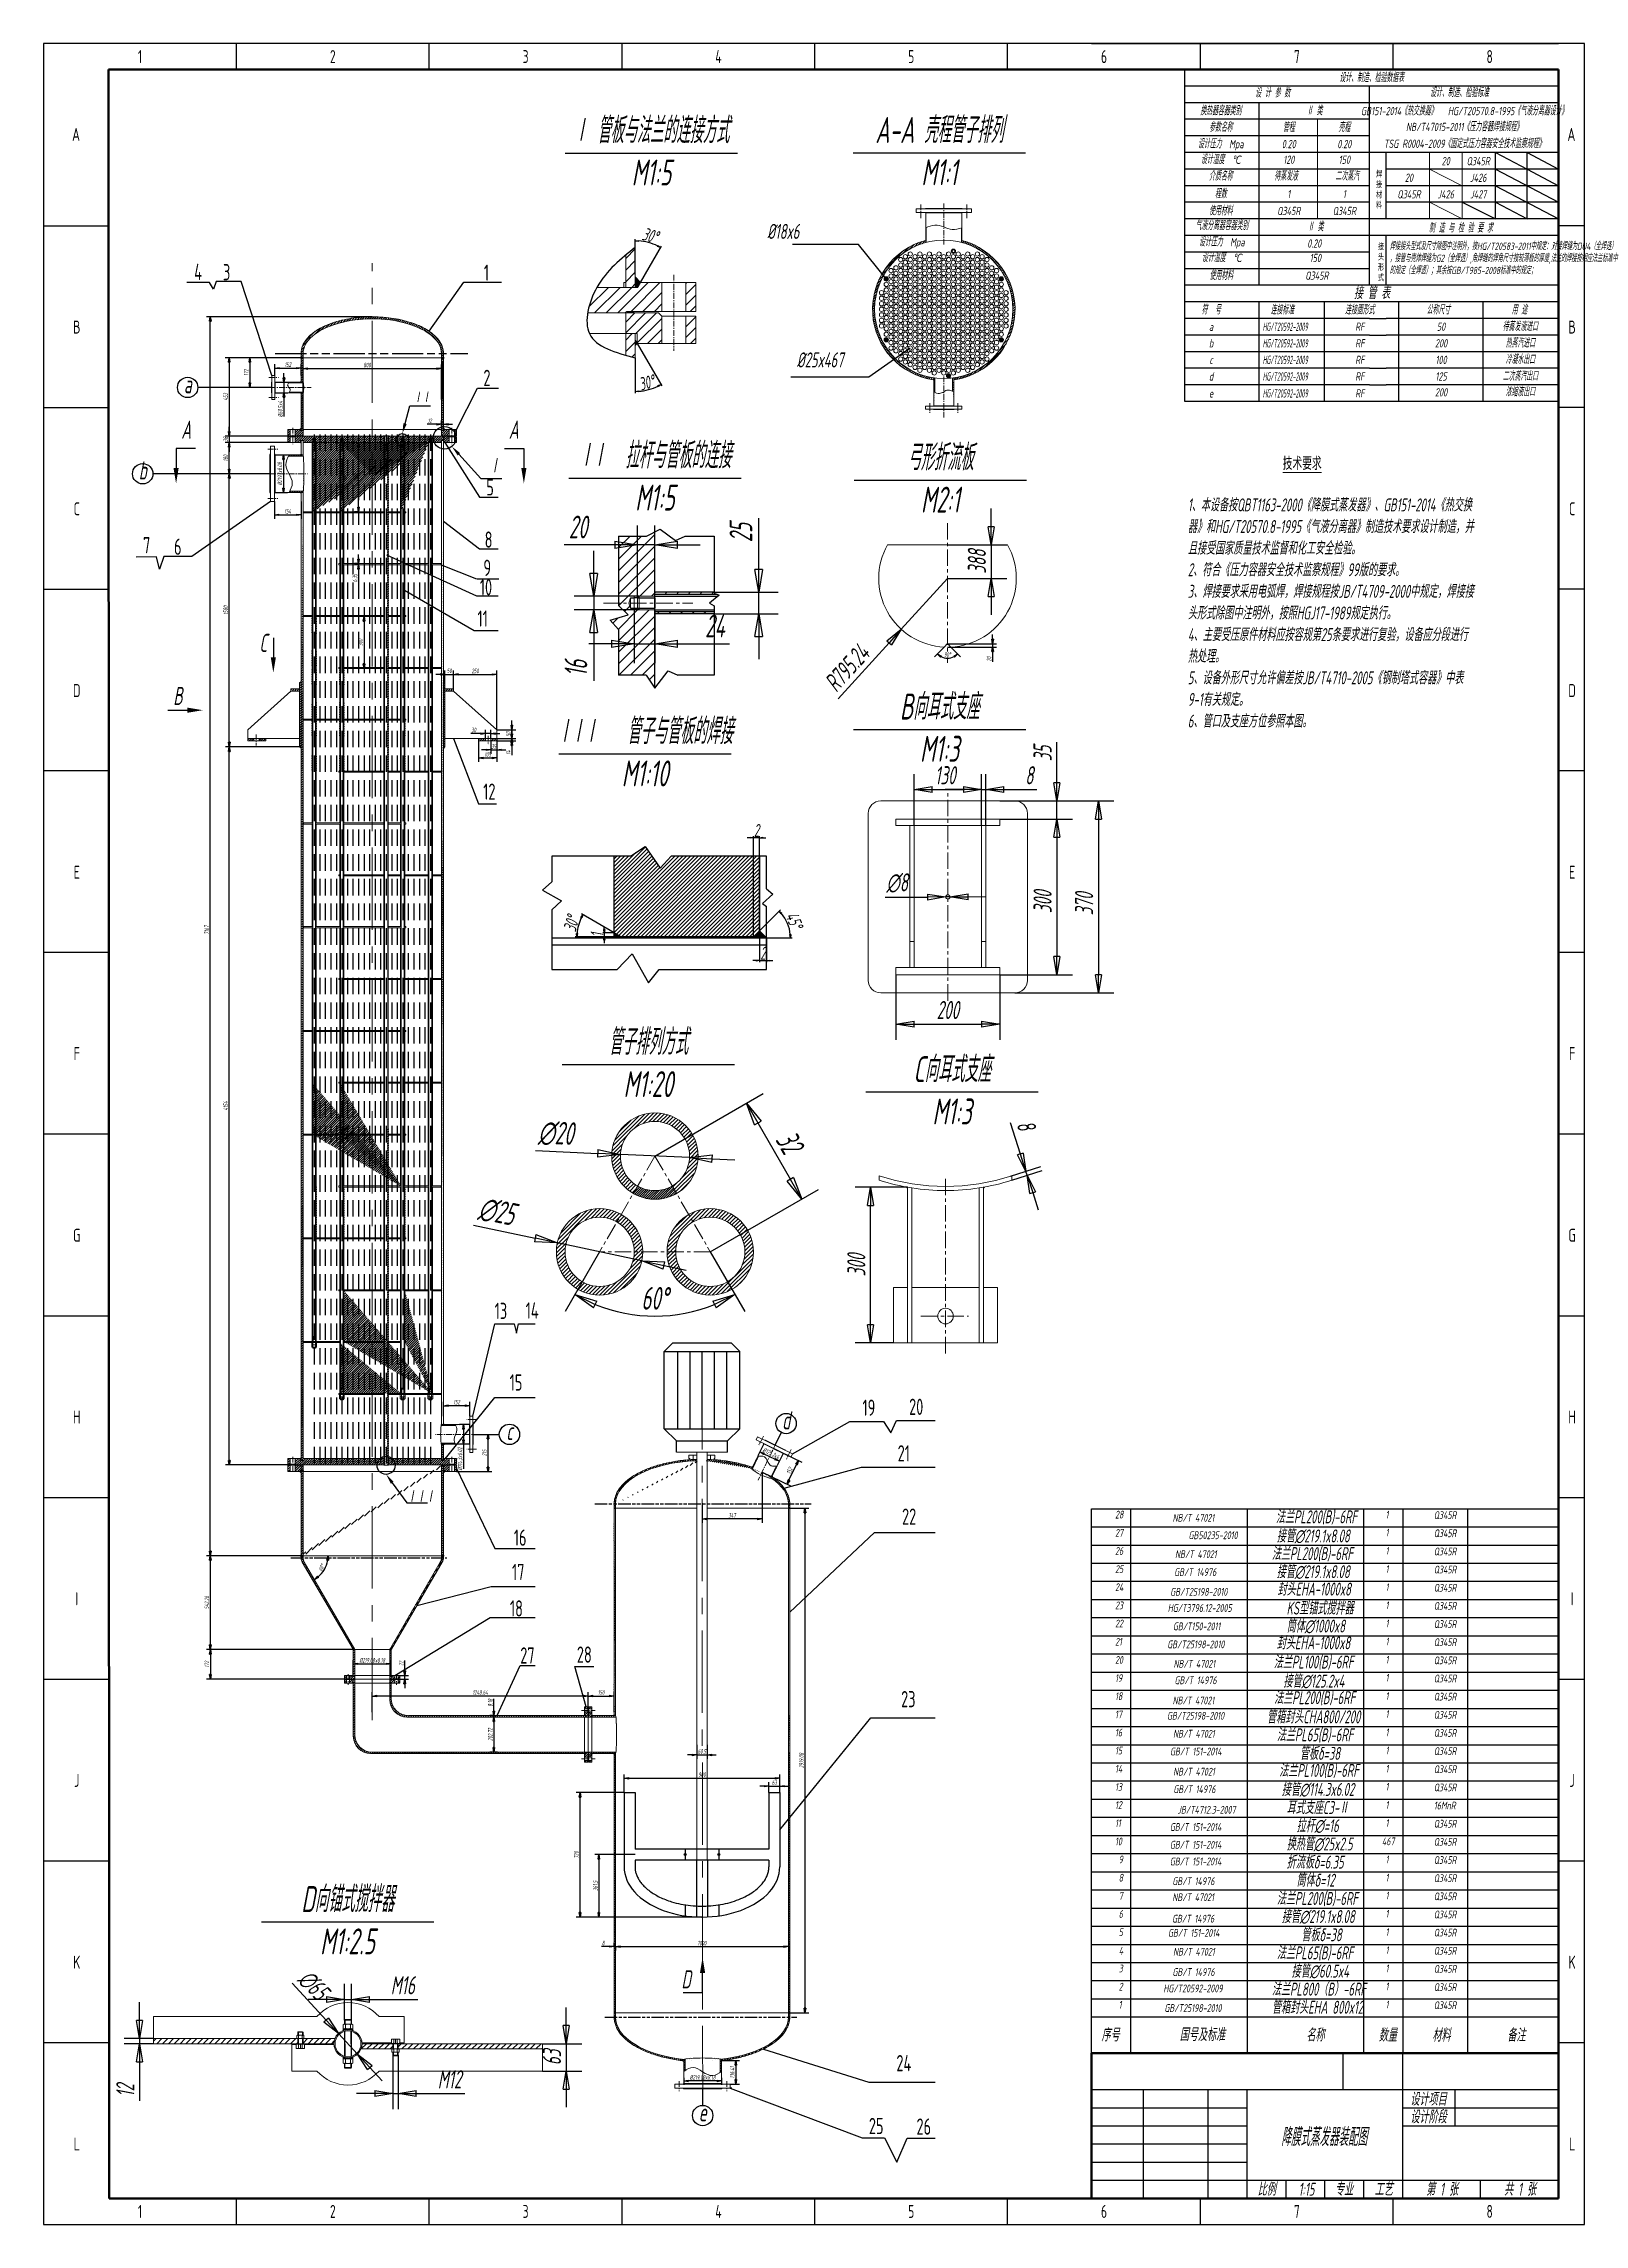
# Model space of a CAD drawing. Header units: millimetres. Extents: x 3797 to 16515, y 762 to 2553.
# Drawn here: x 3797 to 4391, y 1712 to 2553 of the extents above; entities outside this region: 1.
import ezdxf
from ezdxf import colors
from ezdxf.entities.mleader import LeaderData, LeaderLine
from ezdxf.enums import TextEntityAlignment as Align
from ezdxf.math import Vec2, Vec3

# ---------------------------------------------------------------- set-up
doc = ezdxf.new("R2010")
doc.units = ezdxf.units.MM
for name, pattern in [('ACAD_ISO09W100', [45, 24, -3, 6, -3, 6, -3]), ('CENTER', [50.8, 31.75, -6.35, 6.35, -6.35]), ('DASHDOTX2', [50.8, 25.4, -12.7, 0, -12.7]), ('HIDDEN', [9.525, 6.35, -3.175])]:
    doc.linetypes.add(name, pattern=pattern)
for name, color, linetype, lineweight in [('3（中心线）', 1, 'CENTER', 20), ('内框线', 7, 'Continuous', 60), ('外框线', 7, 'Continuous', 40), ('文本', 7, 'Continuous', 18), ('细实线', 7, 'Continuous', 18), ('表格文字', 7, 'Continuous', 18)]:
    doc.layers.add(name, color=color, linetype=linetype, lineweight=lineweight)
for name, color, linetype in [('DIM标注-YH', 4, 'Continuous'), ('runner实线1', 7, 'Continuous'), ('runner实线2', 7, 'Continuous'), ('runner实线3', 2, 'Continuous'), ('runner文本', 4, 'Continuous'), ('双点划线', 40, 'ACAD_ISO09W100'), ('虚线', 6, 'HIDDEN')]:
    doc.layers.add(name, color=color, linetype=linetype)
doc.styles.add('HGCAD', font='gbenor.shx', dxfattribs={"width": 0.75, "bigfont": 'gbcbig.shx'})
doc.styles.add('HJ', font='gbenor.shx', dxfattribs={"width": 0.8, "height": 3.5, "bigfont": 'gbcbig.shx'})
doc.styles.add('runner-文字样式', font='gbeitc.shx', dxfattribs={"width": 0.707, "bigfont": 'gbcbig.shx'})
doc.styles.add('runner文字样式', font='gbeitc.shx', dxfattribs={"width": 0.707, "bigfont": 'gbcbig.shx'})
doc.styles.get("Standard").update_dxf_attribs({"font": 'arial.ttf'})
doc.styles.add('图名', font='gbeitc.shx', dxfattribs={"width": 0.7, "height": 7, "bigfont": 'gbcbig.shx'})
doc.styles.add('图纸中的数字及字母', font='gbeitc.shx', dxfattribs={"width": 0.7, "height": 3, "bigfont": 'gbcbig.shx'})
doc.styles.add('图纸中的文字说明及轴线号', font='gbeitc.shx', dxfattribs={"width": 0.7, "height": 5, "bigfont": 'gbcbig.shx'})
doc.styles.add('文字样式', font='gbeitc.shx', dxfattribs={"width": 0.707, "bigfont": 'gbcbig.shx'})
doc.styles.add('标识文字', font='gbenor.shx', dxfattribs={"bigfont": 'gbcbig.shx'})
doc.styles.add('表格中的文字', font='gbeitc.shx', dxfattribs={"width": 0.7, "height": 5, "bigfont": 'gbcbig.shx'})
doc.dimstyles.new('runner标注', dxfattribs={"dimscale": 0.5, "dimtxt": 3.5, "dimasz": 3.5, "dimexe": 3, "dimexo": 0, "dimgap": 1, "dimtad": 1, "dimdec": 4, "dimlfac": 15, "dimzin": 9, "dimdsep": 46, "dimtxsty": 'runner-文字样式', "dimblk": 'CLOSED', "dimcen": 0, "dimclrd": 256, "dimclrt": 256, "dimadec": 4, "dimazin": 2, "dimtfac": 1, "dimtdec": 4, "dimtmove": 0, "dimatfit": 3, "dimldrblk": 'CLOSED', "dimfxl": 0, "dimarcsym": 0})
doc.dimstyles.new('runner标注1 2.5', dxfattribs={"dimscale": 2, "dimtxt": 3.5, "dimasz": 3.5, "dimexe": 3, "dimexo": 0, "dimgap": 1, "dimtad": 1, "dimdec": 4, "dimlfac": 6, "dimzin": 9, "dimdsep": 46, "dimtxsty": 'runner-文字样式', "dimblk": 'CLOSED', "dimcen": 0, "dimclrd": 256, "dimclrt": 256, "dimadec": 4, "dimazin": 2, "dimtfac": 1, "dimtdec": 4, "dimtmove": 0, "dimatfit": 3, "dimldrblk": 'CLOSED', "dimfxl": 0, "dimarcsym": 0})
doc.dimstyles.new('runner标注1 20', dxfattribs={"dimscale": 2.5, "dimtxt": 3.5, "dimasz": 3.5, "dimexe": 3, "dimexo": 0, "dimgap": 1, "dimtad": 1, "dimdec": 4, "dimlfac": 0.75, "dimzin": 9, "dimdsep": 46, "dimtxsty": 'runner-文字样式', "dimblk": 'CLOSED', "dimcen": 0, "dimclrd": 256, "dimclrt": 256, "dimadec": 4, "dimazin": 2, "dimtfac": 1, "dimtdec": 4, "dimtmove": 0, "dimatfit": 3, "dimldrblk": 'CLOSED', "dimfxl": 0, "dimarcsym": 0})
doc.dimstyles.new('runner标注1 3', dxfattribs={"dimscale": 2, "dimtxt": 3.5, "dimasz": 3.5, "dimexe": 3, "dimexo": 0, "dimgap": 1, "dimtad": 1, "dimdec": 4, "dimlfac": 5, "dimzin": 9, "dimdsep": 46, "dimtxsty": 'runner-文字样式', "dimblk": 'CLOSED', "dimcen": 0, "dimclrd": 256, "dimclrt": 256, "dimadec": 4, "dimazin": 2, "dimtfac": 1, "dimtdec": 4, "dimtmove": 0, "dimatfit": 3, "dimldrblk": 'CLOSED', "dimfxl": 0, "dimarcsym": 0})
doc.dimstyles.new('runner标注1 5', dxfattribs={"dimscale": 2.5, "dimtxt": 3.5, "dimasz": 3.5, "dimexe": 3, "dimexo": 0, "dimgap": 1, "dimtad": 1, "dimdec": 4, "dimlfac": 3, "dimzin": 9, "dimdsep": 46, "dimtxsty": 'runner-文字样式', "dimblk": 'CLOSED', "dimcen": 0, "dimclrd": 256, "dimclrt": 256, "dimadec": 4, "dimazin": 2, "dimtfac": 1, "dimtdec": 4, "dimtmove": 0, "dimatfit": 3, "dimldrblk": 'CLOSED', "dimfxl": 0, "dimarcsym": 0})
doc.dimstyles.new('runner标注2 1', dxfattribs={"dimscale": 2, "dimtxt": 3.5, "dimasz": 3.5, "dimexe": 3, "dimexo": 0, "dimgap": 1, "dimtad": 1, "dimdec": 4, "dimlfac": 30, "dimzin": 9, "dimdsep": 46, "dimtxsty": 'runner-文字样式', "dimblk": 'CLOSED', "dimcen": 0, "dimclrd": 256, "dimclrt": 256, "dimadec": 4, "dimazin": 2, "dimtfac": 1, "dimtdec": 4, "dimtmove": 0, "dimatfit": 3, "dimldrblk": 'CLOSED', "dimfxl": 0, "dimarcsym": 0})
doc.dimstyles.new('YH-比例缩放1：3', dxfattribs={"dimscale": 0.5, "dimtxt": 10, "dimasz": 2.5, "dimexe": 1.25, "dimexo": 0, "dimtad": 1, "dimlfac": 0.75, "dimtxsty": 'runner-文字样式', "dimblk": 'CLOSED', "dimcen": 2.5, "dimadec": 0, "dimazin": 0, "dimtfac": 1, "dimtmove": 0, "dimatfit": 3, "dimfxl": 0, "dimarcsym": 0})
doc.dimstyles.new('YH-比例缩放1：5', dxfattribs={"dimscale": 0.5, "dimtxt": 10, "dimasz": 2.5, "dimexe": 1.25, "dimexo": 0, "dimtad": 1, "dimlfac": 5, "dimtxsty": 'runner-文字样式', "dimblk": 'CLOSED', "dimcen": 2.5, "dimadec": 0, "dimazin": 0, "dimtfac": 1, "dimtmove": 0, "dimatfit": 0, "dimfxl": 0, "dimarcsym": 0})
pattern_1 = [(45, (-6362.0535, -17607.501), (-1.12253202, 1.12253202), [])]
pattern_2 = [(45, (82.555322, -5533.755025), (-0.014967093535, 0.014967093535), []), (135, (82.555322, -5533.755025), (-0.014967093535, -0.014967093535), [])]
pattern_3 = [(45, (82.5553, -5533.755), (-0.449012806, 0.449012806), [])]
pattern_4 = [(45, (-56371.05022, -114438.824587), (-0.0150419290028, 0.0150419290028), []), (135, (-56371.05022, -114438.824587), (-0.0150419290028, -0.0150419290028), [])]
pattern_5 = [(45, (-56371.0502, -114438.8246), (-0.449012806, 0.449012806), [])]
pattern_6 = [(45, (-57719.78084, -114504.668181), (-0.0150419290028, 0.0150419290028), []), (135, (-57719.78084, -114504.668181), (-0.0150419290028, -0.0150419290028), [])]
pattern_7 = [(45, (82.555322, -5533.755025), (-0.014967093535, 0.014967093535), [])]
pattern_8 = [(45, (71.88866, -5533.755), (-0.449012806, 0.449012806), [])]
pattern_9 = [(45, (71.88866, -5533.755), (-0.449012806, 0.449012806), [])]
pattern_10 = [(45, (59.08866, -5533.755), (-0.449012806, 0.449012806), [])]
pattern_11 = [(45, (48.422, -5533.755), (-0.449012806, 0.449012806), [])]
pattern_12 = [(45, (48.422, -5533.755), (-0.449012806, 0.449012806), [])]
pattern_13 = [(45, (37.7553, -5533.755), (-0.449012806, 0.449012806), [])]
pattern_14 = [(45, (48.422, -5533.755), (-0.449012806, 0.449012806), [])]
pattern_15 = [(45, (71.155, -5459.747), (-0.449012806, 0.449012806), [])]
pattern_16 = [(45, (71.15501, -5459.74697), (-0.1496709354, 0.1496709354), [])]
pattern_17 = [(45, (-40.072, -5907.4217), (-0.449012806, 0.449012806), [])]
pattern_18 = [(45, (-8133.81276, -21278.66218), (-0.0449012806, 0.0449012806), []), (135, (-8133.81276, -21278.66218), (-0.0449012806, -0.0449012806), [])]
pattern_19 = [(45, (-6362.05346, -17607.50108), (-0.0748354677, 0.0748354677), []), (135, (-6362.05346, -17607.50108), (-0.0748354677, -0.0748354677), [])]
pattern_20 = [(45, (-13885.78364, -34290.69719), (-0.0692920997, 0.0692920997), []), (135, (-13885.78364, -34290.69719), (-0.0692920997, -0.0692920997), [])]
pattern_21 = [(45, (-16519.7108, -36269.168), (-2.24506403, 2.24506403), [])]

msp = doc.modelspace()

# ---------------------------------------------------------------- texts
at = {"layer": 'DIM标注-YH', "ltscale": 0.2}
for s, height, style, width, p in [('%%C18x6', 5.81370416, 'runner文字样式', 0.707, (4076.1656817, 2478.1658671)), ('4', 6.2678313, 'HGCAD', 0.75, (3855.2309386, 2462.3240226)), ('3', 6.2678313, 'HGCAD', 0.75, (3866.3275893, 2462.2035692)), ('1', 6.2678313, 'HGCAD', 0.75, (3966.9032919, 2462.0338287)), ('%%C25x467', 5.81370416, 'runner文字样式', 0.707, (4087.5767523, 2428.6035485)), ('2', 6.2678313, 'HGCAD', 0.75, (3966.7226711, 2421.4396636)), ('ⅠⅠ', 4.56697144, '文字样式', 0.707, (3939.7501937, 2414.8331986)), ('Ⅰ', 6.2678313, '文字样式', 0.707, (3969.052184, 2387.52622)), ('5', 6.2678313, 'HGCAD', 0.75, (3967.8497308, 2379.2256804)), ('7', 6.2678313, 'HGCAD', 0.75, (3835.5139932, 2356.9512644)), ('8', 6.2678313, 'HGCAD', 0.75, (3967.2141195, 2359.070831)), ('6', 6.2678313, 'HGCAD', 0.75, (3847.4508946, 2356.3303093)), ('10', 6.26783126, 'HGCAD', 0.75, (3965.3363205, 2340.7209785)), ('9', 6.2678313, 'HGCAD', 0.75, (3966.7322786, 2348.2008579)), ('11', 6.26783126, 'HGCAD', 0.75, (3964.4430161, 2328.6215211)), ('12', 6.26783126, 'HGCAD', 0.75, (3966.6350913, 2261.8914569)), ('13', 6.26783126, 'HGCAD', 0.75, (3971.0717795, 2061.6232414)), ('14', 6.26783126, 'HGCAD', 0.75, (3983.0168726, 2061.7989273)), ('15', 6.26783126, 'HGCAD', 0.75, (3976.82525, 2034.0167334)), ('19', 6.26783126, 'HGCAD', 0.75, (4112.8655345, 2024.3061286)), ('20', 6.26783126, 'HGCAD', 0.75, (4130.8410972, 2024.6448764)), ('21', 6.26783126, 'HGCAD', 0.75, (4126.4320179, 2006.6913229)), ('ⅠⅠⅠ', 5.05339212, '文字样式', 0.707, (3937.2278684, 1990.7062671)), ('22', 6.26783126, 'HGCAD', 0.75, (4128.127841, 1982.3015813)), ('16', 6.26783126, 'HGCAD', 0.75, (3978.4477527, 1974.1936124)), ('17', 6.26783126, 'HGCAD', 0.75, (3977.7578338, 1960.9401969)), ('18', 6.26783126, 'HGCAD', 0.75, (3976.9417029, 1946.8953723)), ('27', 6.26783126, 'HGCAD', 0.75, (3980.9305303, 1928.7550943)), ('28', 6.26783126, 'HGCAD', 0.75, (4002.7575334, 1929.0853997)), ('23', 6.26783126, 'HGCAD', 0.75, (4127.7665994, 1911.9094619)), ('24', 6.26783126, 'HGCAD', 0.75, (4125.9439574, 1771.5332941)), ('25', 6.26783126, 'HGCAD', 0.75, (4115.3459861, 1747.2872323)), ('26', 6.26783126, 'HGCAD', 0.75, (4133.6963926, 1747.0716133))]:
    msp.add_text(s, height=height, dxfattribs=dict(at, style=style, width=width)).set_placement(p)
at = {"layer": 'runner文本', "width": 0.707}
for s, height, style, p in [('Ⅰ 管板与法兰的连接方式', 10, 'runner-文字样式', (4031.5228048, 2520.086403)), ('A-A 壳程管子排列', 10, 'runner-文字样式', (4142.5128193, 2520.1839559)), ('M1:5', 10, 'runner-文字样式', (4031.5228048, 2503.7864826)), ('M1:1', 10, 'runner-文字样式', (4142.5128193, 2503.8840354)), ('a', 7, 'runner-文字样式', (3852.7570475, 2422.1523146)), ('A', 7, 'runner-文字样式', (3852.1421793, 2404.6123145)), ('A', 7, 'runner-文字样式', (3978.4217583, 2404.6123145)), ('ⅠⅠ  拉杆与管板的连接', 10, 'runner文字样式', (4032.869657, 2394.7152498)), ('弓形折流板', 10, 'runner-文字样式', (4142.8900775, 2393.9177215)), ('b', 7, 'runner-文字样式', (3835.4191053, 2388.885648)), ('M1:5', 10, 'runner-文字样式', (4032.869657, 2378.4153293)), ('M2:1', 10, 'runner-文字样式', (4142.8900775, 2377.6178011)), ('C', 7, 'runner-文字样式', (3881.8438855, 2322.3940704)), ('B', 7, 'runner-文字样式', (3848.9720808, 2301.9329035)), ('B向耳式支座', 10, 'runner-文字样式', (4142.5978086, 2297.8326125)), ('ⅠⅠⅠ   管子与管板的焊接', 10, 'runner-文字样式', (4029.0515159, 2288.3406167)), ('M1:3', 10, 'runner-文字样式', (4142.5978086, 2281.5326921)), ('M1:10', 10, 'runner-文字样式', (4029.0515159, 2272.0406963)), ('管子排列方式', 10, 'runner-文字样式', (4030.3000165, 2168.530438)), ('C向耳式支座', 10, 'runner-文字样式', (4147.3965976, 2157.9817848)), ('M1:20', 10, 'runner-文字样式', (4030.3000165, 2152.2305175)), ('M1:3', 10, 'runner-文字样式', (4147.3965976, 2141.6818643)), ('c', 7, 'runner-文字样式', (3976.8196577, 2018.4189813)), ('d', 7, 'runner-文字样式', (4083.4671853, 2022.5993276)), ('D向锚式搅拌器', 10, 'runner-文字样式', (3914.358433, 1837.9243537)), ('M1:2.5', 10, 'runner-文字样式', (3914.358433, 1821.6244333)), ('D', 7, 'runner-文字样式', (4044.894814, 1807.0156561)), ('e', 7, 'runner-文字样式', (4051.3002286, 1755.7276684))]:
    msp.add_text(s, height=height, dxfattribs=dict(at, style=style)).set_placement(p, align=Align.MIDDLE_CENTER)
at = {"layer": 'runner文本', "insert": (15045.2913613, 2085.2406948), "char_height": 87.0912810567, "width": 1459.109733605, "attachment_point": 1, "style": 'runner-文字样式'}
msp.add_mtext('\\pi-130.31,l49.84;{\\H1.429x;                                         \\P\\pi621.85;\\H0.60264x;技术要求\\P\\pi-19.934,l69.76,t49.84,59.8;\\H0.74667x;（1）本设备按GB151-2014《热交换器》中的Ⅱ级进行制造、试验、和验收、并接受劳动部颁发《压力容器安全技术监察规程》的监督。\\P\\pi0,l49.84,tz;(2) 管束的标准为∅19*2无缝钢管，其外径偏差为0.5mm，壁厚偏差10%。\\P（3） 焊接采用电弧焊，焊条牌号为J507(ES015)，容器上A类与B类焊缝进行无损检测探伤，探伤长度≥25%射线探伤符合GB3323-2005规定的\\W0.707;Ⅱ级为合格，超声波探伤符合JB 1152-82规定的Ⅰ级为合格。列管和管板的连接采用焊接，管板密封面与壳体轴线垂直，其公差为1mm。\\P（4） 焊接接头形式除图中注明者外，按照HGJ 17-1989规定执行，搭接焊缝较薄板厚度厚。\\P（5） 设备制造完毕后，进行试压检验：壳程以5.225Mpa，管程以0.413Mpa进行压力试验。合格管程再以0.366Mpa的压缩空气进行致密性试验。支座螺栓孔中心圆直径允许误差以及相邻两孔弦长允许误差为2mm。设备制造完毕后彻底除锈后，涂红丹防锈漆两遍。\\P（6） 管口及支座方位参照本图。}', dxfattribs=at)
at = {"layer": '文本', "char_height": 5, "attachment_point": 5, "style": 'HJ'}
for s, insert, width in [('{\\W0.75;\\C0;1}', (3834.3467605, 2548.4895293), 74.330808007), ('{\\W0.75;\\C0;2}', (3908.6775686, 2548.4895293), 74.330808007), ('{\\W0.75;\\C0;3}', (3983.0083766, 2548.4895293), 74.330808007), ('{\\W0.75;\\C0;4}', (4057.3391847, 2548.4895293), 74.330808007), ('{\\W0.75;\\C0;5}', (4131.6699928, 2548.4895293), 74.330808007), ('{\\W0.75;\\C0;6}', (4206.0008009, 2548.4895293), 74.330808007), ('{\\W0.75;\\C0;7}', (4280.331609, 2548.4895293), 74.330808007), ('{\\W0.75;\\C0;8}', (4354.662417, 2548.4895293), 74.330808007), ('{\\C0;A}', (3809.6821645, 2518.447896), 25), ('{\\C0;A}', (4386.1821645, 2518.447896), 25), ('{\\C0;B}', (3809.9488312, 2444.1670986), 25), ('{\\C0;B}', (4386.4488312, 2444.1670986), 25), ('{\\C0;C}', (3809.9488506, 2374.0836902), 25), ('{\\C0;C}', (4386.4488506, 2374.0836902), 25), ('{\\C0;D}', (3809.9488312, 2304.0003707), 25), ('{\\C0;D}', (4386.4488312, 2304.0003707), 25), ('{\\C0;E}', (3809.9488312, 2233.9170235), 25), ('{\\C0;E}', (4386.4488312, 2233.9170235), 25), ('{\\C0;F}', (3809.9492063, 2164.009347), 25), ('{\\C0;F}', (4386.4492063, 2164.009347), 25), ('{\\C0;G}', (3809.9493962, 2093.9260136), 25), ('{\\C0;G}', (4386.4493962, 2093.9260136), 25), ('{\\C0;H}', (3809.9496243, 2023.8426803), 25), ('{\\C0;H}', (4386.4496243, 2023.8426803), 25), ('{\\C0;I}', (3809.9498906, 1953.759347), 25), ('{\\C0;I}', (4386.4498906, 1953.759347), 25), ('{\\C0;J}', (3809.9501948, 1883.6760136), 25), ('{\\C0;J}', (4386.4501948, 1883.6760136), 25), ('{\\C0;K}', (3809.9505371, 1813.5926803), 25), ('{\\C0;K}', (4386.4505371, 1813.5926803), 25), ('{\\C0;L}', (3809.9509171, 1743.509347), 25), ('{\\C0;L}', (4386.4509171, 1743.509347), 25), ('{\\W0.75;\\C0;1}', (3834.3467605, 1717.4895293), 74.330808007), ('{\\W0.75;\\C0;2}', (3908.6775686, 1717.4895293), 74.330808007), ('{\\W0.75;\\C0;3}', (3983.0083766, 1717.4895293), 74.330808007), ('{\\W0.75;\\C0;4}', (4057.3391847, 1717.4895293), 74.330808007), ('{\\W0.75;\\C0;5}', (4131.6699928, 1717.4895293), 74.330808007), ('{\\W0.75;\\C0;6}', (4206.0008009, 1717.4895293), 74.330808007), ('{\\W0.75;\\C0;7}', (4280.331609, 1717.4895293), 74.330808007), ('{\\W0.75;\\C0;8}', (4354.662417, 1717.4895293), 74.330808007)]:
    msp.add_mtext(s, dxfattribs=dict(at, insert=insert, width=width))
at = {"layer": '表格文字', "style": 'runner-文字样式'}
for s, height, width, p in [('设计、制造、检验数据表', 3.2, 0.707, (4309.1821645, 2540.2895293)), ('设 计 参 数', 3.2, 0.707, (4270.990951, 2534.3681767)), ('设计、制造、检验标准', 3.2, 0.707, (4343.0061135, 2534.5260416)), ('换热器容器类别', 3.2, 0.707, (4251.0140981, 2527.52432)), ('参数名称', 3.2, 0.707, (4251.0140981, 2521.12432)), ('管程', 3.2, 0.707, (4277.2254319, 2521.12432)), ('Ⅱ 类', 3.2, 0.707, (4287.1742767, 2527.52432)), ('壳程', 3.2, 0.707, (4298.6536806, 2521.12432)), ('GB151-2014《热交换器》   HG/T20570.8-1995《气液分离器设计》', 3.2, 0.707, (4344.8162529, 2527.4828599)), ('NB/T47015-2011《压力容器焊接规程》', 3.2, 0.707, (4344.8162529, 2521.3404014)), ('设计压力  Mpa', 3.2, 0.707, (4251.0140981, 2514.7360001)), ('0.20', 3.2, 0.707, (4277.2254319, 2514.7360001)), ('0.20', 3.2, 0.707, (4298.6536806, 2514.7360001)), ('TSG R0004-2009《固定式压力容器安全技术监察规程》', 3.2, 0.707, (4344.8162529, 2514.8746552)), ('设计温度  ℃', 3.2, 0.707, (4251.0140981, 2508.7101452)), ('120', 3.2, 0.707, (4277.2254319, 2508.7101452)), ('150', 3.2, 0.707, (4298.6536806, 2508.7101452)), ('20', 3.2, 0.707, (4337.7319606, 2508.1598676)), ('Q345R', 3.2, 0.707, (4350.2572979, 2508.1598676)), ('介质名称', 3.2, 0.707, (4251.0140981, 2502.3137774)), ('待蒸发液', 3.2, 0.707, (4276.1485863, 2502.3137774)), ('二次蒸汽', 3.2, 0.707, (4299.7305262, 2502.3137774)), ('20', 3.2, 0.707, (4323.5596019, 2501.7598676)), ('J426', 3.2, 0.707, (4350.2572979, 2501.7598676)), ('使用材料', 3.2, 0.707, (4251.0140981, 2488.9517815)), ('程数', 3.2, 0.707, (4251.0140981, 2495.4773353)), ('Q345R', 3.2, 0.707, (4277.2254319, 2488.9517815)), ('1', 3.2, 0.707, (4277.2254319, 2495.4773353)), ('Q345R', 3.2, 0.707, (4298.6536806, 2488.9517815)), ('1', 3.2, 0.707, (4298.6536806, 2495.4773353)), ('Q345R', 3.2, 0.707, (4323.5596019, 2495.3598676)), ('J426', 3.2, 0.707, (4337.7319606, 2495.3598676)), ('J427', 3.2, 0.707, (4350.2572979, 2495.3598676)), ('气液分离器容器类别', 3.2, 0.707, (4251.4075438, 2483.2490826)), ('Ⅱ 类', 3.2, 0.707, (4287.5677224, 2482.8013226)), ('制 造 与 检 验 要 求', 3.2, 0.707, (4343.5617339, 2482.292896)), ('设计压力  Mpa', 3.2, 0.707, (4251.4075438, 2476.9067488)), ('设计温度  ℃', 3.2, 0.707, (4251.4075438, 2470.8808938)), ('0.20', 3.2, 0.707, (4287.0611757, 2476.4091941)), ('使用材料', 3.2, 0.707, (4251.2033517, 2463.9980543)), ('Q345R', 3.2, 0.707, (4288.0542274, 2463.9980543)), ('150', 3.2, 0.707, (4287.4726771, 2470.8396561)), ('接 管 表', 4.8, 0.707, (4309.2941069, 2457.3955115)), ('符  号', 3.2, 0.707, (4247.2980846, 2450.72432)), ('连接标准', 3.2, 0.707, (4274.7147305, 2450.72432)), ('连接面形式', 3.2, 0.707, (4304.5951073, 2450.72432)), ('公称尺寸', 3.2, 0.707, (4334.9248668, 2450.72432)), ('用 途', 3.2, 0.707, (4366.1511225, 2450.72432)), ('b', 3.2, 0.707, (4247.2980846, 2437.92432)), ('a', 3.2, 0.707, (4247.2980846, 2444.32432)), ('HG/T20592-2009', 3.2, 0.5, (4275.9077954, 2444.32432)), ('HG/T20592-2009', 3.2, 0.5, (4275.9077954, 2437.92432)), ('RF', 3.2, 0.707, (4304.5951073, 2444.32432)), ('RF', 3.2, 0.707, (4304.5951073, 2437.92432)), ('200', 3.2, 0.707, (4335.9457233, 2437.92432)), ('50', 3.2, 0.707, (4335.9457233, 2444.32432)), ('待蒸发液进口', 3.2, 0.707, (4366.4655714, 2444.32432)), ('热蒸汽进口', 3.2, 0.707, (4366.4655714, 2437.92432)), ('c', 3.2, 0.707, (4247.2980846, 2431.52432)), ('HG/T20592-2009', 3.2, 0.5, (4275.9077954, 2431.52432)), ('RF', 3.2, 0.707, (4304.5951073, 2431.52432)), ('100', 3.2, 0.707, (4335.9457233, 2431.52432)), ('冷凝水出口', 3.2, 0.707, (4366.4655714, 2431.52432)), ('d', 3.2, 0.707, (4247.2980846, 2425.12432)), ('HG/T20592-2009', 3.2, 0.5, (4275.9077954, 2425.12432)), ('RF', 3.2, 0.707, (4304.5951073, 2425.12432)), ('125', 3.2, 0.707, (4335.9457233, 2425.12432)), ('二次蒸汽出口', 3.2, 0.707, (4366.4655714, 2425.12432)), ('e', 3.2, 0.707, (4247.2980846, 2418.6092324)), ('HG/T20592-2009', 3.2, 0.5, (4275.9077954, 2418.6092324)), ('RF', 3.2, 0.707, (4304.5951073, 2418.6092324)), ('200', 3.2, 0.707, (4335.9457233, 2419.0054942)), ('浓缩液出口', 3.2, 0.707, (4366.4655714, 2419.0841905))]:
    msp.add_text(s, height=height, dxfattribs=dict(at, width=width)).set_placement(p, align=Align.MIDDLE_CENTER)
at = {"layer": '表格文字'}
for s, width, gutter_width, heights, insert, char_height, attachment_point, style in [(' 焊\\P 接\\P 材\\P 料', 338.47169603, 20, [0], (4309.3431367, 2504.2451518), 2.4, 1, '标识文字'), (' 接\\P 头\\P 形\\P 式', 426.573657311, 20, [0], (4310.0839639, 2476.3022824), 2.4, 1, '标识文字'), ('\\pt67.2;焊接接头型式及尺寸除图中注明外，按HG/T20583-2011中规定：对接焊缝为DU4（全焊透）\\P，接管与壳体焊缝为G2（全焊透）,角焊缝的焊角尺寸按较薄板的厚度,法兰的焊接按相应法兰标准中\\P的规定（全焊透）；其余按GB/T985-2008标准中的规定；', 986.729958213, 20, [0], (4316.1362298, 2476.7476794), 2.799999997, 1, 'runner-文字样式'), ('   28', 15, 25, [0], (4205.9690112, 1987.7073034), 3, 1, '图纸中的数字及字母'), ('\\pi16.44;NB/T 47021', 45, 17.5, [0], (4216.0073082, 1986.4580971), 3, 1, '图纸中的数字及字母'), ('      法兰PL200(B)-6RF', 45, 25, [0], (4260.8286595, 1987.8492344), 5, 1, '图纸中的文字说明及轴线号'), ('    1', 15, 25, [0], (4308.8679563, 1987.6770067), 3, 1, '图纸中的数字及字母'), ('     Q345R', 25.070461501, 25, [0], (4326.0475958, 1987.5011567), 3, 1, '图纸中的数字及字母'), ('   27', 15, 25, [0], (4205.9690112, 1980.6563032), 3, 1, '图纸中的数字及字母'), ('       接管∅219.1x8.08', 45, 25, [0], (4259.2545481, 1980.4774587), 5, 1, '图纸中的文字说明及轴线号'), ('    1', 15, 25, [0], (4308.8679563, 1980.7663402), 3, 1, '图纸中的数字及字母'), ('     Q345R', 25.070461501, 25, [0], (4326.0475958, 1980.5011567), 3, 1, '图纸中的数字及字母'), ('     Q345R', 25.070461501, 25, [0], (4326.062007, 1980.5502786), 3, 1, '图纸中的数字及字母'), ('   26', 15, 25, [0], (4205.9690112, 1973.6752771), 3, 1, '图纸中的数字及字母'), ('\\pi16.441;NB/T 47021', 45, 17.5, [0], (4216.9341781, 1972.4385007), 3, 1, '图纸中的数字及字母'), ('      法兰PL200(B)-6RF', 45, 25, [0], (4259.2545481, 1973.6608488), 5, 1, '图纸中的文字说明及轴线号'), ('    1', 15, 25, [0], (4308.8679563, 1973.724681), 3, 1, '图纸中的数字及字母'), ('     Q345R', 25.070461501, 25, [0], (4326.0475958, 1973.5011567), 3, 1, '图纸中的数字及字母'), ('   25', 15, 25, [0], (4205.9690112, 1966.6983848), 3, 1, '图纸中的数字及字母'), ('   24', 15, 25, [0], (4205.9690112, 1959.7179788), 3, 1, '图纸中的数字及字母'), ('       接管∅219.1x8.08', 45, 25, [0], (4259.2545481, 1966.6953207), 5, 1, '图纸中的文字说明及轴线号'), ('       封头EHA-1000x8', 45, 25, [0], (4259.5510656, 1959.9792391), 5, 1, '图纸中的文字说明及轴线号'), ('    1', 15, 25, [0], (4308.8679563, 1966.7009685), 3, 1, '图纸中的数字及字母'), ('    1', 15, 25, [0], (4308.8679563, 1959.7082919), 3, 1, '图纸中的数字及字母'), ('     Q345R', 25.070461501, 25, [0], (4326.0475958, 1966.5011567), 3, 1, '图纸中的数字及字母'), ('   23', 15, 25, [0], (4205.9690112, 1952.7007572), 3, 1, '图纸中的数字及字母'), ('\\pi12.941;HG/T3796.12-2005', 45, 17.5, [0], (4217.6342102, 1951.6948061), 3, 1, '图纸中的数字及字母'), ('\\pi14.1;GB/T25198-2010', 45, 17.5, [0], (4217.4326552, 1957.9267111), 3, 1, '图纸中的数字及字母'), ('        KS型锚式搅拌器', 45, 25, [0], (4261.1821645, 1952.6576455), 5, 1, '图纸中的文字说明及轴线号'), ('    1', 15, 25, [0], (4308.8679563, 1952.7242369), 3, 1, '图纸中的数字及字母'), ('     Q345R', 25.070461501, 25, [0], (4326.0475958, 1959.5011567), 3, 1, '图纸中的数字及字母'), ('     Q345R', 25.070461501, 25, [0], (4326.0475958, 1952.5011567), 3, 1, '图纸中的数字及字母'), ('   22', 15, 25, [0], (4205.9690112, 1945.6966409), 3, 1, '图纸中的数字及字母'), ('        筒体∅1000x8', 45, 25, [0], (4261.1821645, 1945.7293424), 5, 1, '图纸中的文字说明及轴线号'), ('    1', 15, 25, [0], (4308.8679563, 1945.7094679), 3, 1, '图纸中的数字及字母'), ('     Q345R', 25.070461501, 25, [0], (4326.0475958, 1945.5011567), 3, 1, '图纸中的数字及字母'), ('   21', 15, 25, [0], (4205.9690112, 1938.6730079), 3, 1, '图纸中的数字及字母'), ('\\pi14.1;GB/T25198-2010', 45, 17.5, [0], (4216.2879986, 1937.6660142), 3, 1, '图纸中的数字及字母'), ('       封头EHA-1000x8', 45, 25, [0], (4259.3058218, 1939.2604113), 5, 1, '图纸中的文字说明及轴线号'), ('    1', 15, 25, [0], (4308.8679563, 1938.7295945), 3, 1, '图纸中的数字及字母'), ('     Q345R', 25.070461501, 25, [0], (4326.0475958, 1938.5011567), 3, 1, '图纸中的数字及字母'), ('   20', 15, 25, [0], (4205.9690112, 1931.6701318), 3, 1, '图纸中的数字及字母'), ('\\pi16.441;NB/T 47021', 45, 17.5, [0], (4216.359448, 1930.1451864), 3, 1, '图纸中的数字及字母'), ('      法兰PL100(B)-6RF', 45, 25, [0], (4260.0129836, 1931.8474651), 5, 1, '图纸中的文字说明及轴线号'), ('    1', 15, 25, [0], (4308.8679563, 1931.7242142), 3, 1, '图纸中的数字及字母'), ('     Q345R', 25.070461501, 25, [0], (4326.0475958, 1931.5011567), 3, 1, '图纸中的数字及字母'), ('   19', 15, 25, [0], (4205.9690112, 1924.6537529), 3, 1, '图纸中的数字及字母'), ('   18', 15, 25, [0], (4205.9690112, 1917.703564), 3, 1, '图纸中的数字及字母'), ('      法兰PL200(B)-6RF', 45, 25, [0], (4260.1266554, 1918.1063106), 5, 1, '图纸中的文字说明及轴线号'), ('       接管∅125.2x4', 45, 25, [0], (4261.8392157, 1924.5084778), 5, 1, '图纸中的文字说明及轴线号'), ('    1', 15, 25, [0], (4308.8679563, 1924.7624544), 3, 1, '图纸中的数字及字母'), ('    1', 15, 25, [0], (4308.8679563, 1917.7081868), 3, 1, '图纸中的数字及字母'), ('     Q345R', 25.070461501, 25, [0], (4326.0475958, 1924.5011567), 3, 1, '图纸中的数字及字母'), ('     Q345R', 25.070461501, 25, [0], (4326.0475958, 1917.5011567), 3, 1, '图纸中的数字及字母'), ('   17', 15, 25, [0], (4205.9690112, 1910.6561293), 3, 1, '图纸中的数字及字母'), ('\\pi14.1;GB/T25198-2010', 45, 17.5, [0], (4216.1821645, 1910.1293732), 3, 1, '图纸中的数字及字母'), ('\\pi16.441;NB/T 47021', 45, 17.5, [0], (4216.0073082, 1916.0357554), 3, 1, '图纸中的数字及字母'), ('    管箱封头CHA800/200', 45, 25, [0], (4261.1821645, 1910.7073617), 5, 1, '图纸中的文字说明及轴线号'), ('    1', 15, 25, [0], (4308.8679563, 1910.7466854), 3, 1, '图纸中的数字及字母'), ('     Q345R', 25.070461501, 25, [0], (4326.0475958, 1910.5011567), 3, 1, '图纸中的数字及字母'), ('   16', 15, 25, [0], (4205.9690112, 1903.643304), 3, 1, '图纸中的数字及字母'), ('\\pi16.441;NB/T 47021', 45, 17.5, [0], (4216.1821645, 1903.2060867), 3, 1, '图纸中的数字及字母'), ('      法兰PL65(B)-6RF', 45, 25, [0], (4261.1821645, 1903.7708847), 5, 1, '图纸中的文字说明及轴线号'), ('    1', 15, 25, [0], (4308.8679563, 1903.735617), 3, 1, '图纸中的数字及字母'), ('     Q345R', 25.070461501, 25, [0], (4326.0475958, 1903.5011567), 3, 1, '图纸中的数字及字母'), ('   15', 15, 25, [0], (4205.9690112, 1896.7227559), 3, 1, '图纸中的数字及字母'), ('           管板δ=38', 45, 25, [0], (4260.5934782, 1896.6319184), 5, 1, '图纸中的文字说明及轴线号'), ('    1', 15, 25, [0], (4308.8679563, 1896.7304076), 3, 1, '图纸中的数字及字母'), ('     Q345R', 25.070461501, 25, [0], (4326.0475958, 1896.5011567), 3, 1, '图纸中的数字及字母'), ('   14', 15, 25, [0], (4205.9690112, 1889.7099346), 3, 1, '图纸中的数字及字母'), ('\\pi16.441;NB/T 47021', 45, 17.5, [0], (4216.2188247, 1888.5711834), 3, 1, '图纸中的数字及字母'), ('      法兰PL100(B)-6RF', 45, 25, [0], (4262.0852686, 1890.0627579), 5, 1, '图纸中的文字说明及轴线号'), ('    1', 15, 25, [0], (4308.8679563, 1889.6733854), 3, 1, '图纸中的数字及字母'), ('     Q345R', 25.070461501, 25, [0], (4326.0475958, 1889.5011567), 3, 1, '图纸中的数字及字母'), ('   13', 15, 25, [0], (4205.9690112, 1882.7026583), 3, 1, '图纸中的数字及字母'), ('   12', 15, 25, [0], (4205.9690112, 1875.7187861), 3, 1, '图纸中的数字及字母'), ('       接管∅114.3x6.02', 45, 25, [0], (4261.1821645, 1882.7285666), 5, 1, '图纸中的文字说明及轴线号'), ('        耳式支座C3-Ⅱ', 45, 25, [0], (4261.1821645, 1875.7326704), 5, 1, '图纸中的文字说明及轴线号'), ('    1', 15, 25, [0], (4308.8679563, 1882.7615384), 3, 1, '图纸中的数字及字母'), ('    1', 15, 25, [0], (4308.8679563, 1875.7119294), 3, 1, '图纸中的数字及字母'), ('     Q345R', 25.070461501, 25, [0], (4326.0475958, 1882.5011567), 3, 1, '图纸中的数字及字母'), ('     16MnR', 25.070461501, 25, [0], (4326.0475958, 1875.5011567), 3, 1, '图纸中的数字及字母'), ('   11', 15, 25, [0], (4205.9690112, 1868.7261493), 3, 1, '图纸中的数字及字母'), ('          拉杆∅=16', 45, 25, [0], (4261.1821645, 1868.7293848), 5, 1, '图纸中的文字说明及轴线号'), ('    1', 15, 25, [0], (4308.8679563, 1868.7485279), 3, 1, '图纸中的数字及字母'), ('     Q345R', 25.070461501, 25, [0], (4326.0475958, 1868.5011567), 3, 1, '图纸中的数字及字母'), ('   10', 15, 25, [0], (4205.9690112, 1861.6747357), 3, 1, '图纸中的数字及字母'), ('        换热管∅25x2.5', 45, 25, [0], (4261.1821645, 1861.6870658), 5, 1, '图纸中的文字说明及轴线号'), ('   467', 15, 25, [0], (4308.8679563, 1861.6976271), 3, 1, '图纸中的数字及字母'), ('     Q345R', 25.070461501, 25, [0], (4326.0475958, 1861.5011567), 3, 1, '图纸中的数字及字母'), ('    9', 15, 25, [0], (4205.9690112, 1854.7375527), 3, 1, '图纸中的数字及字母'), ('        折流板δ=6.35', 45, 25, [0], (4261.1821645, 1854.6948305), 5, 1, '图纸中的文字说明及轴线号'), ('    1', 15, 25, [0], (4308.8679563, 1854.6937136), 3, 1, '图纸中的数字及字母'), ('     Q345R', 25.070461501, 25, [0], (4326.0475958, 1854.5011567), 3, 1, '图纸中的数字及字母'), ('    8', 15, 25, [0], (4205.9690112, 1847.6782648), 3, 1, '图纸中的数字及字母'), ('          筒体δ=12', 45, 25, [0], (4261.1821645, 1847.724), 5, 1, '图纸中的文字说明及轴线号'), ('    1', 15, 25, [0], (4308.8679563, 1847.6880709), 3, 1, '图纸中的数字及字母'), ('     Q345R', 25.070461501, 25, [0], (4326.0475958, 1847.5011567), 3, 1, '图纸中的数字及字母'), ('    6', 15, 25, [0], (4205.9690112, 1833.6921048), 3, 1, '图纸中的数字及字母'), ('    7', 15, 25, [0], (4205.9690112, 1840.6423732), 3, 1, '图纸中的数字及字母'), ('\\pi16.441;NB/T 47021', 45, 17.5, [0], (4215.8998055, 1840.1381174), 3, 1, '图纸中的数字及字母'), ('      法兰PL200(B)-6RF', 45, 25, [0], (4261.1821645, 1840.6777577), 5, 1, '图纸中的文字说明及轴线号'), ('       接管∅219.1x8.08', 45, 25, [0], (4261.1821645, 1833.7122297), 5, 1, '图纸中的文字说明及轴线号'), ('    1', 15, 25, [0], (4308.8679563, 1840.767956), 3, 1, '图纸中的数字及字母'), ('    1', 15, 25, [0], (4308.8679563, 1833.760159), 3, 1, '图纸中的数字及字母'), ('     Q345R', 25.070461501, 25, [0], (4326.0475958, 1840.5011567), 3, 1, '图纸中的数字及字母'), ('     Q345R', 25.070461501, 25, [0], (4326.0475958, 1833.5011567), 3, 1, '图纸中的数字及字母'), ('    5', 15, 25, [0], (4205.9690112, 1826.6938118), 3, 1, '图纸中的数字及字母'), ('           管板δ=38', 45, 25, [0], (4261.1821645, 1826.6659835), 5, 1, '图纸中的文字说明及轴线号'), ('    1', 15, 25, [0], (4308.8679563, 1826.7079624), 3, 1, '图纸中的数字及字母'), ('     Q345R', 25.070461501, 25, [0], (4326.0475958, 1826.5011567), 3, 1, '图纸中的数字及字母'), ('    4', 15, 25, [0], (4205.9690112, 1819.4849089), 3, 1, '图纸中的数字及字母'), ('\\pi16.441;NB/T 47021', 45, 17.5, [0], (4216.1821645, 1819.1293732), 3, 1, '图纸中的数字及字母'), ('      法兰PL65(B)-6RF', 45, 25, [0], (4261.1821645, 1819.6941712), 5, 1, '图纸中的文字说明及轴线号'), ('    1', 15, 25, [0], (4308.8679563, 1819.7012862), 3, 1, '图纸中的数字及字母'), ('     Q345R', 25.070461501, 25, [0], (4326.0475958, 1819.5011567), 3, 1, '图纸中的数字及字母'), ('    3', 15, 25, [0], (4205.9690112, 1812.6833453), 3, 1, '图纸中的数字及字母'), ('         接管∅60.5x4', 45, 25, [0], (4261.1821645, 1812.6540424), 5, 1, '图纸中的文字说明及轴线号'), ('    1', 15, 25, [0], (4308.8679563, 1812.6924517), 3, 1, '图纸中的数字及字母'), ('     Q345R', 25.070461501, 25, [0], (4326.0475958, 1812.5011567), 3, 1, '图纸中的数字及字母'), ('    2', 15, 25, [0], (4205.9690112, 1805.6583091), 3, 1, '图纸中的数字及字母'), ('     法兰PL800（B）-6RF', 45, 25, [0], (4261.1821645, 1805.6955817), 5, 1, '图纸中的文字说明及轴线号'), ('    1', 15, 25, [0], (4308.8679563, 1805.7368133), 3, 1, '图纸中的数字及字母'), ('     Q345R', 25.070461501, 25, [0], (4326.0475958, 1805.5011567), 3, 1, '图纸中的数字及字母'), ('    1', 15, 25, [0], (4205.9690112, 1798.7005281), 3, 1, '图纸中的数字及字母'), ('\\pi14.1;GB/T25198-2010', 45, 17.5, [0], (4215.1887501, 1797.4206842), 3, 1, '图纸中的数字及字母'), ('     管箱封头EHA 800x12', 45, 25, [0], (4261.1821645, 1798.7123057), 5, 1, '图纸中的文字说明及轴线号'), ('    1', 15, 25, [0], (4308.8679563, 1798.7318622), 3, 1, '图纸中的数字及字母'), ('     Q345R', 25.070461501, 25, [0], (4326.0475958, 1798.5011567), 3, 1, '图纸中的数字及字母'), ('  序号', 15, 25, [5.4963235], (4201.1821645, 1788.0580447), 5, 1, '表格中的文字'), ('          国号及标准', 45, 25, [0], (4216.1821645, 1788.1671833), 5, 1, '表格中的文字'), ('            名称', 45, 25, [0], (4261.1821645, 1788.032971), 5, 1, '表格中的文字'), ('   数量', 15, 25, [0], (4306.1821645, 1787.983257), 5, 1, '表格中的文字'), ('      材料', 25.070461501, 25, [0], (4321.1821645, 1787.9710939), 5, 1, '表格中的文字'), ('        备注', 34.929538499, 25, [0], (4346.252626, 1787.9710939), 5, 1, '表格中的文字'), ('设计项目', 16.208243636, 25, [0], (4331.0658705, 1760.7709423), 5, 5, '表格中的文字'), ('降膜式蒸发器装配图', 62.137353725, 35, [0], (4290.8279186, 1746.168904), 7, 5, '图名'), ('设计阶段', 16.208243636, 25, [0], (4331.0658705, 1753.9689877), 5, 5, '表格中的文字'), ('比例', 11.877716656, 25, [0], (4268.7033379, 1726.0439915), 5, 5, '表格中的文字'), ('1:15', 11.877716656, 25, [0], (4284.0279686, 1726.0439915), 5, 5, '表格中的文字'), ('专业', 11.877716656, 25, [0], (4298.5106398, 1726.0439915), 5, 5, '表格中的文字'), ('工艺', 11.877716656, 25, [0], (4313.7841532, 1726.0439915), 5, 5, '表格中的文字'), ('第 1 张', 11.877716656, 25, [0], (4336.2761427, 1726.0439915), 5, 5, '表格中的文字'), ('共 1 张', 11.877716656, 25, [0], (4366.3364993, 1726.0439915), 5, 5, '表格中的文字')]:
    msp.add_mtext_dynamic_manual_height_columns(s, width=width, gutter_width=gutter_width, heights=heights, dxfattribs=dict(at, insert=insert, char_height=char_height, attachment_point=attachment_point, style=style))
at = {"layer": '表格文字', "attachment_point": 1}
for s, insert, char_height, width, style in [('{\\L技术要求}', (4274.8978926, 2394.0941819), 5, 145.051266425, 'HGCAD'), ('              GB50235-2010', (4218.6446317, 1979.7379945), 3, 45, '图纸中的数字及字母'), ('\\pi16.594;GB/T 14976', (4216.4594258, 1965.5413915), 3, 45, '图纸中的数字及字母'), ('\\pi15.413;GB/T150-2011', (4217.1610254, 1944.6222204), 3, 45, '图纸中的数字及字母'), ('\\pi16.594;GB/T 14976', (4216.5834636, 1923.807775), 3, 45, '图纸中的数字及字母'), ('\\pi15.15;GB/T 151-2014', (4216.3036328, 1896.3504564), 3, 45, '图纸中的数字及字母'), ('\\pi16.594;GB/T 14976', (4216.1454126, 1881.8091136), 3, 45, '图纸中的数字及字母'), ('             JB/T4712.3-2007', (4215.7939808, 1873.8780905), 3, 45, '图纸中的数字及字母'), ('\\pi15.15;GB/T 151-2014', (4216.2396166, 1867.2348333), 3, 45, '图纸中的数字及字母'), ('\\pi15.15;GB/T 151-2014', (4216.2396166, 1860.3974115), 3, 45, '图纸中的数字及字母'), ('\\pi15.15;GB/T 151-2014', (4216.2396166, 1853.9507), 3, 45, '图纸中的数字及字母'), ('\\pi16.594;GB/T 14976', (4215.7605062, 1846.3318573), 3, 45, '图纸中的数字及字母'), ('\\pi15.15;GB/T 151-2014', (4215.5252239, 1826.3845215), 3, 45, '图纸中的数字及字母'), ('\\pi16.594;GB/T 14976', (4215.6528518, 1831.8755928), 3, 45, '图纸中的数字及字母'), ('\\pi16.594;GB/T 14976', (4215.7939808, 1811.2898424), 3, 45, '图纸中的数字及字母'), ('\\pi13.663;HG/T20592-2009', (4215.2270883, 1804.9861912), 3, 45, '图纸中的数字及字母')]:
    msp.add_mtext(s, dxfattribs=dict(at, insert=insert, char_height=char_height, width=width, style=style))
at = {"layer": '表格文字', "color": 7, "insert": (4238.2893302, 2378.0960613), "char_height": 5, "attachment_point": 1, "style": '图纸中的文字说明及轴线号'}
msp.add_mtext_dynamic_manual_height_columns('\\pt260;1、本设备按QBT1163-2000《降膜式蒸发器》、GB151-2014《热交换器》和HG/T20570.8-1995《气液分离器》制造技术要求设计制造，并且接受国家质量技术监督和化工安全检验。\\P\\ptz;2、符合《压力容器安全技术监察规程》99版的要求。\\P3、焊接要求采用电弧焊，焊接规程按JB/T4709-2000中规定，焊接接头形式除图中注明外，按照HGJ17-1989规定执行。\\P4、主要受压原件材料应按容规第25条要求进行复验，设备应分段进行热处理。\\P5、设备外形尺寸允许偏差按JB/T4710-2005《钢制塔式容器》中表9-1有关规定。\\P6、管口及支座方位参照本图。', width=110.056794001, gutter_width=15, heights=[0], dxfattribs=at)

# ---------------------------------------------------------------- blocks, each defined once
blk = doc.blocks.new('_Closed')
at = {"color": 0, "linetype": 'ByBlock', "lineweight": -2}
for p, q in [((-1, 0.167), (0, 0)), ((-1, 0.167), (-1, -0.167)), ((0, 0), (-1, -0.167)), ((0, 0), (-1, 0))]:
    blk.add_line(p, q, dxfattribs=at)
blk = doc.blocks.new('*D2')
at = {"layer": 'Defpoints', "color": 0, "ltscale": 0.067, "transparency": 16777216}
for p in [(3950.55, 2428.16), (3897.21, 2416.32), (3950.55, 2416.32)]:
    blk.add_point(p, dxfattribs=at)
at = {"layer": 'DIM标注-YH', "color": 0, "lineweight": -2, "ltscale": 0.067, "transparency": 16777216}
for p, q in [((3897.21, 2416.32), (3897.21, 2429.66)), ((3950.55, 2416.32), (3950.55, 2429.66))]:
    blk.add_line(p, q, dxfattribs=at)
at = {"layer": 'DIM标注-YH', "lineweight": -2, "ltscale": 0.067, "transparency": 16777216}
blk.add_line((3898.96, 2428.16), (3948.8, 2428.16), dxfattribs=at)
at = {"layer": 'DIM标注-YH', "lineweight": -2, "ltscale": 0.067, "transparency": 16777216, "xscale": 1.75, "yscale": 1.75, "zscale": 1.75, "rotation": 180}
blk.add_blockref('_Closed', (3897.21, 2428.16), dxfattribs=at)
at = {"layer": 'DIM标注-YH', "lineweight": -2, "ltscale": 0.067, "transparency": 16777216, "xscale": 1.75, "yscale": 1.75, "zscale": 1.75}
blk.add_blockref('_Closed', (3950.55, 2428.16), dxfattribs=at)
at = {"layer": 'DIM标注-YH', "ltscale": 0.067, "transparency": 16777216, "insert": (3921.87, 2429.53), "char_height": 1.75, "attachment_point": 5, "style": 'runner-文字样式'}
blk.add_mtext('800', dxfattribs=at)
blk = doc.blocks.new('*D6')
at = {"layer": 'Defpoints', "color": 0, "ltscale": 0.067, "transparency": 16777216}
for p in [(3861.45, 2448.15), (3923.88, 2448.15), (3896.35, 1970.35)]:
    blk.add_point(p, dxfattribs=at)
at = {"layer": 'DIM标注-YH', "color": 0, "lineweight": -2, "ltscale": 0.067, "transparency": 16777216}
for p, q in [((3923.88, 2448.15), (3859.95, 2448.15)), ((3896.35, 1970.35), (3859.95, 1970.35))]:
    blk.add_line(p, q, dxfattribs=at)
at = {"layer": 'DIM标注-YH', "lineweight": -2, "ltscale": 0.067, "transparency": 16777216}
blk.add_line((3861.45, 1972.1), (3861.45, 2446.4), dxfattribs=at)
at = {"layer": 'DIM标注-YH', "lineweight": -2, "ltscale": 0.067, "transparency": 16777216, "xscale": 1.75, "yscale": 1.75, "zscale": 1.75}
for p, rotation in [((3861.45, 2448.15), 90), ((3861.45, 1970.35), 270)]:
    blk.add_blockref('_Closed', p, dxfattribs=dict(at, rotation=rotation))
at = {"layer": 'DIM标注-YH', "ltscale": 0.067, "transparency": 16777216, "insert": (3860.07, 2211.66), "char_height": 1.75, "attachment_point": 5, "rotation": 90, "style": 'runner-文字样式'}
blk.add_mtext('7167', dxfattribs=at)
blk = doc.blocks.new('*D7')
at = {"layer": 'Defpoints', "color": 0, "ltscale": 0.067, "transparency": 16777216}
for p in [(3886.41, 2422.9), (3886.41, 2418.87), (3889.82, 2418.87)]:
    blk.add_point(p, dxfattribs=at)
at = {"layer": 'DIM标注-YH', "color": 0, "lineweight": -2, "ltscale": 0.067, "transparency": 16777216}
for p, q in [((3886.41, 2422.9), (3891.32, 2422.9)), ((3886.41, 2418.87), (3891.32, 2418.87))]:
    blk.add_line(p, q, dxfattribs=at)
at = {"layer": 'DIM标注-YH', "lineweight": -2, "ltscale": 0.067, "transparency": 16777216}
for p, q in [((3889.82, 2424.65), (3889.82, 2426.4)), ((3889.82, 2422.9), (3889.82, 2418.87)), ((3889.82, 2417.12), (3889.82, 2409.73))]:
    blk.add_line(p, q, dxfattribs=at)
at = {"layer": 'DIM标注-YH', "lineweight": -2, "ltscale": 0.067, "transparency": 16777216, "xscale": 1.75, "yscale": 1.75, "zscale": 1.75}
for p, rotation in [((3889.82, 2422.9), 270), ((3889.82, 2418.87), 90)]:
    blk.add_blockref('_Closed', p, dxfattribs=dict(at, rotation=rotation))
at = {"layer": 'DIM标注-YH', "ltscale": 0.067, "transparency": 16777216, "insert": (3888.45, 2412.55), "char_height": 1.75, "attachment_point": 5, "rotation": 90, "style": 'runner-文字样式'}
blk.add_mtext('{\\W0.707;%%C}60.5{\\W0.707;x4}', dxfattribs=at)
blk = doc.blocks.new('*D8')
at = {"layer": 'Defpoints', "color": 0, "ltscale": 0.067, "transparency": 16777216}
for p in [(3886.28, 2425.55), (3896.41, 2428.33), (3896.41, 2425.55)]:
    blk.add_point(p, dxfattribs=at)
at = {"layer": 'DIM标注-YH', "color": 0, "lineweight": -2, "ltscale": 0.067, "transparency": 16777216}
for p, q in [((3886.28, 2425.55), (3886.28, 2429.83)), ((3896.41, 2425.55), (3896.41, 2429.83))]:
    blk.add_line(p, q, dxfattribs=at)
at = {"layer": 'DIM标注-YH', "lineweight": -2, "ltscale": 0.067, "transparency": 16777216}
blk.add_line((3888.03, 2428.33), (3894.66, 2428.33), dxfattribs=at)
at = {"layer": 'DIM标注-YH', "lineweight": -2, "ltscale": 0.067, "transparency": 16777216, "xscale": 1.75, "yscale": 1.75, "zscale": 1.75, "rotation": 180}
blk.add_blockref('_Closed', (3886.28, 2428.33), dxfattribs=at)
at = {"layer": 'DIM标注-YH', "lineweight": -2, "ltscale": 0.067, "transparency": 16777216, "xscale": 1.75, "yscale": 1.75, "zscale": 1.75}
blk.add_blockref('_Closed', (3896.41, 2428.33), dxfattribs=at)
at = {"layer": 'DIM标注-YH', "ltscale": 0.067, "transparency": 16777216, "insert": (3891.35, 2429.7), "char_height": 1.75, "attachment_point": 5, "style": 'runner-文字样式'}
blk.add_mtext('152', dxfattribs=at)
blk = doc.blocks.new('*D9')
at = {"layer": 'Defpoints', "color": 0, "ltscale": 0.067, "transparency": 16777216}
for p in [(3896.34, 2432.35), (3868.72, 2402.15), (3894.48, 2402.15)]:
    blk.add_point(p, dxfattribs=at)
at = {"layer": 'DIM标注-YH', "color": 0, "lineweight": -2, "ltscale": 0.067, "transparency": 16777216}
for p, q in [((3896.34, 2432.35), (3867.22, 2432.35)), ((3894.48, 2402.15), (3867.22, 2402.15))]:
    blk.add_line(p, q, dxfattribs=at)
at = {"layer": 'DIM标注-YH', "lineweight": -2, "ltscale": 0.067, "transparency": 16777216}
blk.add_line((3868.72, 2430.6), (3868.72, 2403.9), dxfattribs=at)
at = {"layer": 'DIM标注-YH', "lineweight": -2, "ltscale": 0.067, "transparency": 16777216, "xscale": 1.75, "yscale": 1.75, "zscale": 1.75}
for p, rotation in [((3868.72, 2432.35), 90), ((3868.72, 2402.15), 270)]:
    blk.add_blockref('_Closed', p, dxfattribs=dict(at, rotation=rotation))
at = {"layer": 'DIM标注-YH', "ltscale": 0.067, "transparency": 16777216, "insert": (3867.35, 2417.25), "char_height": 1.75, "attachment_point": 5, "rotation": 90, "style": 'runner-文字样式'}
blk.add_mtext('453', dxfattribs=at)
blk = doc.blocks.new('*D10')
at = {"layer": 'Defpoints', "color": 0, "ltscale": 0.067, "transparency": 16777216}
for p in [(3896.34, 2432.35), (3876.66, 2420.89), (3880.83, 2420.89)]:
    blk.add_point(p, dxfattribs=at)
at = {"layer": 'DIM标注-YH', "color": 0, "lineweight": -2, "ltscale": 0.067, "transparency": 16777216}
for p, q in [((3896.34, 2432.35), (3875.16, 2432.35)), ((3880.83, 2420.89), (3875.16, 2420.89))]:
    blk.add_line(p, q, dxfattribs=at)
at = {"layer": 'DIM标注-YH', "lineweight": -2, "ltscale": 0.067, "transparency": 16777216}
blk.add_line((3876.66, 2430.6), (3876.66, 2422.64), dxfattribs=at)
at = {"layer": 'DIM标注-YH', "lineweight": -2, "ltscale": 0.067, "transparency": 16777216, "xscale": 1.75, "yscale": 1.75, "zscale": 1.75}
for p, rotation in [((3876.66, 2432.35), 90), ((3876.66, 2420.89), 270)]:
    blk.add_blockref('_Closed', p, dxfattribs=dict(at, rotation=rotation))
at = {"layer": 'DIM标注-YH', "ltscale": 0.067, "transparency": 16777216, "insert": (3875.29, 2426.62), "char_height": 1.75, "attachment_point": 5, "rotation": 90, "style": 'runner-文字样式'}
blk.add_mtext('172', dxfattribs=at)
blk = doc.blocks.new('*D11')
at = {"layer": 'Defpoints', "color": 0, "ltscale": 0.067, "transparency": 16777216}
for p in [(3868.72, 2399.62), (3891.38, 2399.62), (3894.48, 2402.15)]:
    blk.add_point(p, dxfattribs=at)
at = {"layer": 'DIM标注-YH', "lineweight": -2, "ltscale": 0.067, "transparency": 16777216}
for p, q in [((3868.72, 2403.9), (3868.72, 2405.65)), ((3868.72, 2402.15), (3868.72, 2399.62)), ((3868.72, 2397.87), (3868.72, 2396.12))]:
    blk.add_line(p, q, dxfattribs=at)
at = {"layer": 'DIM标注-YH', "color": 0, "lineweight": -2, "ltscale": 0.067, "transparency": 16777216}
for p, q in [((3894.48, 2402.15), (3867.22, 2402.15)), ((3891.38, 2399.62), (3867.22, 2399.62))]:
    blk.add_line(p, q, dxfattribs=at)
at = {"layer": 'DIM标注-YH', "lineweight": -2, "ltscale": 0.067, "transparency": 16777216, "xscale": 1.75, "yscale": 1.75, "zscale": 1.75}
for p, rotation in [((3868.72, 2402.15), 270), ((3868.72, 2399.62), 90)]:
    blk.add_blockref('_Closed', p, dxfattribs=dict(at, rotation=rotation))
at = {"layer": 'DIM标注-YH', "ltscale": 0.067, "transparency": 16777216, "insert": (3867.35, 2400.89), "char_height": 1.75, "attachment_point": 5, "rotation": 90, "style": 'runner-文字样式'}
blk.add_mtext('38', dxfattribs=at)
blk = doc.blocks.new('*D12')
at = {"layer": 'Defpoints', "color": 0, "ltscale": 0.067, "transparency": 16777216}
for p in [(3886.41, 2394.92), (3886.41, 2380.32), (3889.64, 2380.32)]:
    blk.add_point(p, dxfattribs=at)
at = {"layer": 'DIM标注-YH', "color": 0, "lineweight": -2, "ltscale": 0.067, "transparency": 16777216}
for p, q in [((3886.41, 2394.92), (3891.14, 2394.92)), ((3886.41, 2380.32), (3891.14, 2380.32))]:
    blk.add_line(p, q, dxfattribs=at)
at = {"layer": 'DIM标注-YH', "lineweight": -2, "ltscale": 0.067, "transparency": 16777216}
blk.add_line((3889.64, 2393.17), (3889.64, 2382.07), dxfattribs=at)
at = {"layer": 'DIM标注-YH', "lineweight": -2, "ltscale": 0.067, "transparency": 16777216, "xscale": 1.75, "yscale": 1.75, "zscale": 1.75}
for p, rotation in [((3889.64, 2394.92), 90), ((3889.64, 2380.32), 270)]:
    blk.add_blockref('_Closed', p, dxfattribs=dict(at, rotation=rotation))
at = {"layer": 'DIM标注-YH', "ltscale": 0.067, "transparency": 16777216, "insert": (3888.26, 2387.62), "char_height": 1.75, "attachment_point": 5, "rotation": 90, "style": 'runner-文字样式'}
blk.add_mtext('{\\W0.707;%%C219.1}x8.08', dxfattribs=at)
blk = doc.blocks.new('*D13')
at = {"layer": 'Defpoints', "color": 0, "ltscale": 0.067, "transparency": 16777216}
for p in [(3886.15, 2376.95), (3896.41, 2376.95), (3896.41, 2371.75)]:
    blk.add_point(p, dxfattribs=at)
at = {"layer": 'DIM标注-YH', "color": 0, "lineweight": -2, "ltscale": 0.067, "transparency": 16777216}
for p, q in [((3886.15, 2376.95), (3886.15, 2370.25)), ((3896.41, 2376.95), (3896.41, 2370.25))]:
    blk.add_line(p, q, dxfattribs=at)
at = {"layer": 'DIM标注-YH', "lineweight": -2, "ltscale": 0.067, "transparency": 16777216}
blk.add_line((3887.9, 2371.75), (3894.66, 2371.75), dxfattribs=at)
at = {"layer": 'DIM标注-YH', "lineweight": -2, "ltscale": 0.067, "transparency": 16777216, "xscale": 1.75, "yscale": 1.75, "zscale": 1.75, "rotation": 180}
blk.add_blockref('_Closed', (3886.15, 2371.75), dxfattribs=at)
at = {"layer": 'DIM标注-YH', "lineweight": -2, "ltscale": 0.067, "transparency": 16777216, "xscale": 1.75, "yscale": 1.75, "zscale": 1.75}
blk.add_blockref('_Closed', (3896.41, 2371.75), dxfattribs=at)
at = {"layer": 'DIM标注-YH', "ltscale": 0.067, "transparency": 16777216, "insert": (3891.28, 2373.13), "char_height": 1.75, "attachment_point": 5, "style": 'runner-文字样式'}
blk.add_mtext('154', dxfattribs=at)
blk = doc.blocks.new('*D14')
at = {"layer": 'Defpoints', "color": 0, "ltscale": 0.067, "transparency": 16777216}
for p in [(3868.72, 2399.62), (3891.38, 2399.62), (3880.96, 2387.62)]:
    blk.add_point(p, dxfattribs=at)
at = {"layer": 'DIM标注-YH', "color": 0, "lineweight": -2, "ltscale": 0.067, "transparency": 16777216}
for p, q in [((3891.38, 2399.62), (3867.22, 2399.62)), ((3880.96, 2387.62), (3867.22, 2387.62))]:
    blk.add_line(p, q, dxfattribs=at)
at = {"layer": 'DIM标注-YH', "lineweight": -2, "ltscale": 0.067, "transparency": 16777216}
blk.add_line((3868.72, 2389.37), (3868.72, 2397.87), dxfattribs=at)
at = {"layer": 'DIM标注-YH', "lineweight": -2, "ltscale": 0.067, "transparency": 16777216, "xscale": 1.75, "yscale": 1.75, "zscale": 1.75}
for p, rotation in [((3868.72, 2399.62), 90), ((3868.72, 2387.62), 270)]:
    blk.add_blockref('_Closed', p, dxfattribs=dict(at, rotation=rotation))
at = {"layer": 'DIM标注-YH', "ltscale": 0.067, "transparency": 16777216, "insert": (3867.35, 2393.62), "char_height": 1.75, "attachment_point": 5, "rotation": 90, "style": 'runner-文字样式'}
blk.add_mtext('180', dxfattribs=at)
blk = doc.blocks.new('*D15')
at = {"layer": 'Defpoints', "color": 0, "ltscale": 0.067, "transparency": 16777216}
for p in [(3918.58, 2399.62), (3918.58, 2399.62), (3918.58, 2372.95)]:
    blk.add_point(p, dxfattribs=at)
at = {"layer": 'DIM标注-YH', "color": 0, "lineweight": -2, "ltscale": 0.067, "transparency": 16777216}
for p, q in [((3918.58, 2399.62), (3917.08, 2399.62)), ((3918.58, 2372.95), (3917.08, 2372.95))]:
    blk.add_line(p, q, dxfattribs=at)
at = {"layer": 'DIM标注-YH', "lineweight": -2, "ltscale": 0.067, "transparency": 16777216}
blk.add_line((3918.58, 2374.7), (3918.58, 2397.87), dxfattribs=at)
at = {"layer": 'DIM标注-YH', "lineweight": -2, "ltscale": 0.067, "transparency": 16777216, "xscale": 1.75, "yscale": 1.75, "zscale": 1.75}
for p, rotation in [((3918.58, 2399.62), 90), ((3918.58, 2372.95), 270)]:
    blk.add_blockref('_Closed', p, dxfattribs=dict(at, rotation=rotation))
at = {"layer": 'DIM标注-YH', "ltscale": 0.067, "transparency": 16777216, "insert": (3917.21, 2386.29), "char_height": 1.75, "attachment_point": 5, "rotation": 90, "style": 'runner-文字样式'}
blk.add_mtext('400', dxfattribs=at)
blk = doc.blocks.new('*D16')
at = {"layer": 'Defpoints', "color": 0, "ltscale": 0.067, "transparency": 16777216}
for p in [(3920.72, 2332.53), (3920.72, 2312.53), (3920.72, 2312.53)]:
    blk.add_point(p, dxfattribs=at)
at = {"layer": 'DIM标注-YH', "color": 0, "lineweight": -2, "ltscale": 0.067, "transparency": 16777216}
for p, q in [((3920.72, 2332.53), (3919.22, 2332.53)), ((3920.72, 2312.53), (3919.22, 2312.53))]:
    blk.add_line(p, q, dxfattribs=at)
at = {"layer": 'DIM标注-YH', "lineweight": -2, "ltscale": 0.067, "transparency": 16777216}
blk.add_line((3920.72, 2330.78), (3920.72, 2314.28), dxfattribs=at)
at = {"layer": 'DIM标注-YH', "lineweight": -2, "ltscale": 0.067, "transparency": 16777216, "xscale": 1.75, "yscale": 1.75, "zscale": 1.75}
for p, rotation in [((3920.72, 2332.53), 90), ((3920.72, 2312.53), 270)]:
    blk.add_blockref('_Closed', p, dxfattribs=dict(at, rotation=rotation))
at = {"layer": 'DIM标注-YH', "ltscale": 0.067, "transparency": 16777216, "insert": (3919.34, 2322.53), "char_height": 1.75, "attachment_point": 5, "rotation": 90, "style": 'runner-文字样式'}
blk.add_mtext('300', dxfattribs=at)
blk = doc.blocks.new('*D17')
at = {"layer": 'Defpoints', "color": 0, "ltscale": 0.067, "transparency": 16777216}
for p in [(3918.58, 2352.95), (3918.58, 2352.53), (3918.58, 2352.53)]:
    blk.add_point(p, dxfattribs=at)
at = {"layer": 'DIM标注-YH', "lineweight": -2, "ltscale": 0.067, "transparency": 16777216}
for p, q in [((3918.58, 2354.7), (3918.58, 2356.45)), ((3918.58, 2352.95), (3918.58, 2352.53)), ((3918.58, 2350.78), (3918.58, 2345.76))]:
    blk.add_line(p, q, dxfattribs=at)
at = {"layer": 'DIM标注-YH', "color": 0, "lineweight": -2, "ltscale": 0.067, "transparency": 16777216}
for p, q in [((3918.58, 2352.95), (3917.08, 2352.95)), ((3918.58, 2352.53), (3917.08, 2352.53))]:
    blk.add_line(p, q, dxfattribs=at)
at = {"layer": 'DIM标注-YH', "lineweight": -2, "ltscale": 0.067, "transparency": 16777216, "xscale": 1.75, "yscale": 1.75, "zscale": 1.75}
for p, rotation in [((3918.58, 2352.95), 270), ((3918.58, 2352.53), 90)]:
    blk.add_blockref('_Closed', p, dxfattribs=dict(at, rotation=rotation))
at = {"layer": 'DIM标注-YH', "ltscale": 0.067, "transparency": 16777216, "insert": (3917.21, 2347.39), "char_height": 1.75, "attachment_point": 5, "rotation": 90, "style": 'runner-文字样式'}
blk.add_mtext('6.35', dxfattribs=at)
blk = doc.blocks.new('*D18')
at = {"layer": 'Defpoints', "color": 0, "ltscale": 0.067, "transparency": 16777216}
for p in [(3868.75, 2387.62), (3880.96, 2387.62), (3895.88, 2282.29)]:
    blk.add_point(p, dxfattribs=at)
at = {"layer": 'DIM标注-YH', "color": 0, "lineweight": -2, "ltscale": 0.067, "transparency": 16777216}
for p, q in [((3880.96, 2387.62), (3867.25, 2387.62)), ((3895.88, 2282.29), (3867.25, 2282.29))]:
    blk.add_line(p, q, dxfattribs=at)
at = {"layer": 'DIM标注-YH', "lineweight": -2, "ltscale": 0.067, "transparency": 16777216}
blk.add_line((3868.75, 2284.04), (3868.75, 2385.87), dxfattribs=at)
at = {"layer": 'DIM标注-YH', "lineweight": -2, "ltscale": 0.067, "transparency": 16777216, "xscale": 1.75, "yscale": 1.75, "zscale": 1.75}
for p, rotation in [((3868.75, 2387.62), 90), ((3868.75, 2282.29), 270)]:
    blk.add_blockref('_Closed', p, dxfattribs=dict(at, rotation=rotation))
at = {"layer": 'DIM标注-YH', "ltscale": 0.067, "transparency": 16777216, "insert": (3867.38, 2334.95), "char_height": 1.75, "attachment_point": 5, "rotation": 90, "style": 'runner-文字样式'}
blk.add_mtext('1580', dxfattribs=at)
blk = doc.blocks.new('*D19')
at = {"layer": 'Defpoints', "color": 0, "ltscale": 0.067, "transparency": 16777216}
for p in [(3951.88, 2306.95), (3955.21, 2310.23), (3955.21, 2304.62)]:
    blk.add_point(p, dxfattribs=at)
at = {"layer": 'DIM标注-YH', "lineweight": -2, "ltscale": 0.067, "transparency": 16777216}
for p, q in [((3950.13, 2310.23), (3948.38, 2310.23)), ((3951.88, 2310.23), (3955.21, 2310.23)), ((3956.96, 2310.23), (3958.71, 2310.23))]:
    blk.add_line(p, q, dxfattribs=at)
at = {"layer": 'DIM标注-YH', "color": 0, "lineweight": -2, "ltscale": 0.067, "transparency": 16777216}
for p, q in [((3951.88, 2306.95), (3951.88, 2311.73)), ((3955.21, 2304.62), (3955.21, 2311.73))]:
    blk.add_line(p, q, dxfattribs=at)
at = {"layer": 'DIM标注-YH', "lineweight": -2, "ltscale": 0.067, "transparency": 16777216, "xscale": 1.75, "yscale": 1.75, "zscale": 1.75}
blk.add_blockref('_Closed', (3951.88, 2310.23), dxfattribs=at)
at = {"layer": 'DIM标注-YH', "lineweight": -2, "ltscale": 0.067, "transparency": 16777216, "xscale": 1.75, "yscale": 1.75, "zscale": 1.75, "rotation": 180}
blk.add_blockref('_Closed', (3955.21, 2310.23), dxfattribs=at)
at = {"layer": 'DIM标注-YH', "ltscale": 0.067, "transparency": 16777216, "insert": (3953.55, 2311.6), "char_height": 1.75, "attachment_point": 5, "style": 'runner-文字样式'}
blk.add_mtext('50', dxfattribs=at)
blk = doc.blocks.new('*D20')
at = {"layer": 'Defpoints', "color": 0, "ltscale": 0.067, "transparency": 16777216}
for p in [(3955.21, 2304.62), (3971.88, 2310.2), (3971.88, 2288.89)]:
    blk.add_point(p, dxfattribs=at)
at = {"layer": 'DIM标注-YH', "color": 0, "lineweight": -2, "ltscale": 0.067, "transparency": 16777216}
for p, q in [((3955.21, 2304.62), (3955.21, 2311.7)), ((3971.88, 2288.89), (3971.88, 2311.7))]:
    blk.add_line(p, q, dxfattribs=at)
at = {"layer": 'DIM标注-YH', "lineweight": -2, "ltscale": 0.067, "transparency": 16777216}
blk.add_line((3956.96, 2310.2), (3970.13, 2310.2), dxfattribs=at)
at = {"layer": 'DIM标注-YH', "lineweight": -2, "ltscale": 0.067, "transparency": 16777216, "xscale": 1.75, "yscale": 1.75, "zscale": 1.75, "rotation": 180}
blk.add_blockref('_Closed', (3955.21, 2310.2), dxfattribs=at)
at = {"layer": 'DIM标注-YH', "lineweight": -2, "ltscale": 0.067, "transparency": 16777216, "xscale": 1.75, "yscale": 1.75, "zscale": 1.75}
blk.add_blockref('_Closed', (3971.88, 2310.2), dxfattribs=at)
at = {"layer": 'DIM标注-YH', "ltscale": 0.067, "transparency": 16777216, "insert": (3963.55, 2311.57), "char_height": 1.75, "attachment_point": 5, "style": 'runner-文字样式'}
blk.add_mtext('250', dxfattribs=at)
blk = doc.blocks.new('*D21')
at = {"layer": 'Defpoints', "color": 0, "ltscale": 0.067, "transparency": 16777216}
for p in [(3971.88, 2288.89), (3971.88, 2285.55), (3977.67, 2285.55)]:
    blk.add_point(p, dxfattribs=at)
at = {"layer": 'DIM标注-YH', "color": 0, "lineweight": -2, "ltscale": 0.067, "transparency": 16777216}
for p, q in [((3971.88, 2288.89), (3979.17, 2288.89)), ((3971.88, 2285.55), (3979.17, 2285.55))]:
    blk.add_line(p, q, dxfattribs=at)
at = {"layer": 'DIM标注-YH', "lineweight": -2, "ltscale": 0.067, "transparency": 16777216}
for p, q in [((3977.67, 2290.64), (3977.67, 2292.39)), ((3977.67, 2288.89), (3977.67, 2285.55)), ((3977.67, 2283.8), (3977.67, 2282.05))]:
    blk.add_line(p, q, dxfattribs=at)
at = {"layer": 'DIM标注-YH', "lineweight": -2, "ltscale": 0.067, "transparency": 16777216, "xscale": 1.75, "yscale": 1.75, "zscale": 1.75}
for p, rotation in [((3977.67, 2288.89), 270), ((3977.67, 2285.55), 90)]:
    blk.add_blockref('_Closed', p, dxfattribs=dict(at, rotation=rotation))
at = {"layer": 'DIM标注-YH', "ltscale": 0.067, "transparency": 16777216, "insert": (3976.29, 2287.22), "char_height": 1.75, "attachment_point": 5, "rotation": 90, "style": 'runner-文字样式'}
blk.add_mtext('50', dxfattribs=at)
blk = doc.blocks.new('*D22')
at = {"layer": 'Defpoints', "color": 0, "ltscale": 0.067, "transparency": 16777216}
for p in [(3971.88, 2285.55), (3971.88, 2284.62), (3977.67, 2284.62)]:
    blk.add_point(p, dxfattribs=at)
at = {"layer": 'DIM标注-YH', "lineweight": -2, "ltscale": 0.067, "transparency": 16777216}
for p, q in [((3977.67, 2287.3), (3977.67, 2289.05)), ((3977.67, 2285.55), (3977.67, 2284.62)), ((3977.67, 2282.87), (3977.67, 2279.09))]:
    blk.add_line(p, q, dxfattribs=at)
at = {"layer": 'DIM标注-YH', "color": 0, "lineweight": -2, "ltscale": 0.067, "transparency": 16777216}
for p, q in [((3971.88, 2285.55), (3979.17, 2285.55)), ((3971.88, 2284.62), (3979.17, 2284.62))]:
    blk.add_line(p, q, dxfattribs=at)
at = {"layer": 'DIM标注-YH', "lineweight": -2, "ltscale": 0.067, "transparency": 16777216, "xscale": 1.75, "yscale": 1.75, "zscale": 1.75}
for p, rotation in [((3977.67, 2285.55), 270), ((3977.67, 2284.62), 90)]:
    blk.add_blockref('_Closed', p, dxfattribs=dict(at, rotation=rotation))
at = {"layer": 'DIM标注-YH', "ltscale": 0.067, "transparency": 16777216, "insert": (3976.29, 2280.1), "char_height": 1.75, "attachment_point": 5, "rotation": 90, "style": 'runner-文字样式'}
blk.add_mtext('14', dxfattribs=at)
blk = doc.blocks.new('*D23')
at = {"layer": 'Defpoints', "color": 0, "ltscale": 0.067, "transparency": 16777216}
for p in [(3967.55, 2287.41), (3967.55, 2285.55), (3969.55, 2285.55)]:
    blk.add_point(p, dxfattribs=at)
at = {"layer": 'DIM标注-YH', "color": 0, "lineweight": -2, "ltscale": 0.067, "transparency": 16777216}
for p, q in [((3967.55, 2285.55), (3967.55, 2288.91)), ((3969.55, 2285.55), (3969.55, 2288.91))]:
    blk.add_line(p, q, dxfattribs=at)
at = {"layer": 'DIM标注-YH', "lineweight": -2, "ltscale": 0.067, "transparency": 16777216}
for p, q in [((3965.8, 2287.41), (3961.91, 2287.41)), ((3969.55, 2287.41), (3967.55, 2287.41)), ((3971.3, 2287.41), (3973.05, 2287.41))]:
    blk.add_line(p, q, dxfattribs=at)
at = {"layer": 'DIM标注-YH', "lineweight": -2, "ltscale": 0.067, "transparency": 16777216, "xscale": 1.75, "yscale": 1.75, "zscale": 1.75}
blk.add_blockref('_Closed', (3967.55, 2287.41), dxfattribs=at)
at = {"layer": 'DIM标注-YH', "lineweight": -2, "ltscale": 0.067, "transparency": 16777216, "xscale": 1.75, "yscale": 1.75, "zscale": 1.75, "rotation": 180}
blk.add_blockref('_Closed', (3969.55, 2287.41), dxfattribs=at)
at = {"layer": 'DIM标注-YH', "ltscale": 0.067, "transparency": 16777216, "insert": (3962.98, 2288.79), "char_height": 1.75, "attachment_point": 5, "style": 'runner-文字样式'}
blk.add_mtext('30', dxfattribs=at)
blk = doc.blocks.new('*D24')
at = {"layer": 'Defpoints', "color": 0, "ltscale": 0.067, "transparency": 16777216}
for p in [(3964.88, 2284.62), (3971.88, 2284.62), (3971.88, 2278)]:
    blk.add_point(p, dxfattribs=at)
at = {"layer": 'DIM标注-YH', "color": 0, "lineweight": -2, "ltscale": 0.067, "transparency": 16777216}
for p, q in [((3964.88, 2284.62), (3964.88, 2276.5)), ((3971.88, 2284.62), (3971.88, 2276.5))]:
    blk.add_line(p, q, dxfattribs=at)
at = {"layer": 'DIM标注-YH', "lineweight": -2, "ltscale": 0.067, "transparency": 16777216}
blk.add_line((3966.63, 2278), (3970.13, 2278), dxfattribs=at)
at = {"layer": 'DIM标注-YH', "lineweight": -2, "ltscale": 0.067, "transparency": 16777216, "xscale": 1.75, "yscale": 1.75, "zscale": 1.75, "rotation": 180}
blk.add_blockref('_Closed', (3964.88, 2278), dxfattribs=at)
at = {"layer": 'DIM标注-YH', "lineweight": -2, "ltscale": 0.067, "transparency": 16777216, "xscale": 1.75, "yscale": 1.75, "zscale": 1.75}
blk.add_blockref('_Closed', (3971.88, 2278), dxfattribs=at)
at = {"layer": 'DIM标注-YH', "ltscale": 0.067, "transparency": 16777216, "insert": (3968.38, 2279.38), "char_height": 1.75, "attachment_point": 5, "style": 'runner-文字样式'}
blk.add_mtext('105', dxfattribs=at)
blk = doc.blocks.new('*D25')
at = {"layer": 'Defpoints', "color": 0, "ltscale": 0.067, "transparency": 16777216}
for p in [(3969.55, 2284.62), (3971.88, 2284.62), (3971.88, 2281.12)]:
    blk.add_point(p, dxfattribs=at)
at = {"layer": 'DIM标注-YH', "lineweight": -2, "ltscale": 0.067, "transparency": 16777216}
for p, q in [((3967.8, 2281.12), (3966.05, 2281.12)), ((3969.55, 2281.12), (3971.88, 2281.12)), ((3973.63, 2281.12), (3975.38, 2281.12))]:
    blk.add_line(p, q, dxfattribs=at)
at = {"layer": 'DIM标注-YH', "color": 0, "lineweight": -2, "ltscale": 0.067, "transparency": 16777216}
for p, q in [((3969.55, 2284.62), (3969.55, 2279.62)), ((3971.88, 2284.62), (3971.88, 2279.62))]:
    blk.add_line(p, q, dxfattribs=at)
at = {"layer": 'DIM标注-YH', "lineweight": -2, "ltscale": 0.067, "transparency": 16777216, "xscale": 1.75, "yscale": 1.75, "zscale": 1.75}
blk.add_blockref('_Closed', (3969.55, 2281.12), dxfattribs=at)
at = {"layer": 'DIM标注-YH', "lineweight": -2, "ltscale": 0.067, "transparency": 16777216, "xscale": 1.75, "yscale": 1.75, "zscale": 1.75, "rotation": 180}
blk.add_blockref('_Closed', (3971.88, 2281.12), dxfattribs=at)
at = {"layer": 'DIM标注-YH', "ltscale": 0.067, "transparency": 16777216, "insert": (3970.71, 2282.49), "char_height": 1.75, "attachment_point": 5, "style": 'runner-文字样式'}
blk.add_mtext('35', dxfattribs=at)
blk = doc.blocks.new('*D26')
at = {"layer": 'Defpoints', "color": 0, "ltscale": 0.067, "transparency": 16777216}
for p in [(3951.35, 2028.19), (3951.35, 2024.15), (3961.48, 2024.15)]:
    blk.add_point(p, dxfattribs=at)
at = {"layer": 'DIM标注-YH', "color": 0, "lineweight": -2, "ltscale": 0.067, "transparency": 16777216}
for p, q in [((3951.35, 2024.15), (3951.35, 2029.69)), ((3961.48, 2024.15), (3961.48, 2029.69))]:
    blk.add_line(p, q, dxfattribs=at)
at = {"layer": 'DIM标注-YH', "lineweight": -2, "ltscale": 0.067, "transparency": 16777216}
blk.add_line((3959.73, 2028.19), (3953.1, 2028.19), dxfattribs=at)
at = {"layer": 'DIM标注-YH', "lineweight": -2, "ltscale": 0.067, "transparency": 16777216, "xscale": 1.75, "yscale": 1.75, "zscale": 1.75, "rotation": 180}
blk.add_blockref('_Closed', (3951.35, 2028.19), dxfattribs=at)
at = {"layer": 'DIM标注-YH', "lineweight": -2, "ltscale": 0.067, "transparency": 16777216, "xscale": 1.75, "yscale": 1.75, "zscale": 1.75}
blk.add_blockref('_Closed', (3961.48, 2028.19), dxfattribs=at)
at = {"layer": 'DIM标注-YH', "ltscale": 0.067, "transparency": 16777216, "insert": (3956.41, 2029.57), "char_height": 1.75, "attachment_point": 5, "style": 'runner-文字样式'}
blk.add_mtext('152', dxfattribs=at)
blk = doc.blocks.new('*D27')
at = {"layer": 'Defpoints', "color": 0, "ltscale": 0.067, "transparency": 16777216}
for p in [(3961.35, 2020.96), (3959.06, 2013.34), (3961.35, 2013.34)]:
    blk.add_point(p, dxfattribs=at)
at = {"layer": 'DIM标注-YH', "color": 0, "lineweight": -2, "ltscale": 0.067, "transparency": 16777216}
for p, q in [((3961.35, 2020.96), (3957.56, 2020.96)), ((3961.35, 2013.34), (3957.56, 2013.34))]:
    blk.add_line(p, q, dxfattribs=at)
at = {"layer": 'DIM标注-YH', "lineweight": -2, "ltscale": 0.067, "transparency": 16777216}
for p, q in [((3959.06, 2019.21), (3959.06, 2015.09)), ((3959.06, 2013.34), (3959.06, 2003.83))]:
    blk.add_line(p, q, dxfattribs=at)
at = {"layer": 'DIM标注-YH', "lineweight": -2, "ltscale": 0.067, "transparency": 16777216, "xscale": 1.75, "yscale": 1.75, "zscale": 1.75}
for p, rotation in [((3959.06, 2020.96), 90), ((3959.06, 2013.34), 270)]:
    blk.add_blockref('_Closed', p, dxfattribs=dict(at, rotation=rotation))
at = {"layer": 'DIM标注-YH', "ltscale": 0.067, "transparency": 16777216, "insert": (3957.69, 2007.71), "char_height": 1.75, "attachment_point": 5, "rotation": 90, "style": 'runner-文字样式'}
blk.add_mtext('{\\W0.707;%%C114.3}x6.02', dxfattribs=at)
blk = doc.blocks.new('*D28')
at = {"layer": 'Defpoints', "color": 0, "ltscale": 0.067, "transparency": 16777216}
for p in [(3965.2, 2017.15), (3968.52, 2017.15), (3956.38, 2002.82)]:
    blk.add_point(p, dxfattribs=at)
at = {"layer": 'DIM标注-YH', "color": 0, "lineweight": -2, "ltscale": 0.067, "transparency": 16777216}
for p, q in [((3965.2, 2017.15), (3970.02, 2017.15)), ((3956.38, 2002.82), (3970.02, 2002.82))]:
    blk.add_line(p, q, dxfattribs=at)
at = {"layer": 'DIM标注-YH', "lineweight": -2, "ltscale": 0.067, "transparency": 16777216}
blk.add_line((3968.52, 2004.57), (3968.52, 2015.4), dxfattribs=at)
at = {"layer": 'DIM标注-YH', "lineweight": -2, "ltscale": 0.067, "transparency": 16777216, "xscale": 1.75, "yscale": 1.75, "zscale": 1.75}
for p, rotation in [((3968.52, 2017.15), 90), ((3968.52, 2002.82), 270)]:
    blk.add_blockref('_Closed', p, dxfattribs=dict(at, rotation=rotation))
at = {"layer": 'DIM标注-YH', "ltscale": 0.067, "transparency": 16777216, "insert": (3967.14, 2009.99), "char_height": 1.75, "attachment_point": 5, "rotation": 90, "style": 'runner-文字样式'}
blk.add_mtext('215', dxfattribs=at)
blk = doc.blocks.new('*D29')
at = {"layer": 'Defpoints', "color": 0, "ltscale": 0.067, "transparency": 16777216}
for p in [(3868.76, 2282.29), (3895.88, 2282.29), (3894.48, 2005.35)]:
    blk.add_point(p, dxfattribs=at)
at = {"layer": 'DIM标注-YH', "color": 0, "lineweight": -2, "ltscale": 0.067, "transparency": 16777216}
for p, q in [((3895.88, 2282.29), (3867.26, 2282.29)), ((3894.48, 2005.35), (3867.26, 2005.35))]:
    blk.add_line(p, q, dxfattribs=at)
at = {"layer": 'DIM标注-YH', "lineweight": -2, "ltscale": 0.067, "transparency": 16777216}
blk.add_line((3868.76, 2007.1), (3868.76, 2280.54), dxfattribs=at)
at = {"layer": 'DIM标注-YH', "lineweight": -2, "ltscale": 0.067, "transparency": 16777216, "xscale": 1.75, "yscale": 1.75, "zscale": 1.75}
for p, rotation in [((3868.76, 2282.29), 90), ((3868.76, 2005.35), 270)]:
    blk.add_blockref('_Closed', p, dxfattribs=dict(at, rotation=rotation))
at = {"layer": 'DIM标注-YH', "ltscale": 0.067, "transparency": 16777216, "insert": (3867.38, 2143.82), "char_height": 1.75, "attachment_point": 5, "rotation": 90, "style": 'runner-文字样式'}
blk.add_mtext('4154', dxfattribs=at)
blk = doc.blocks.new('*D30')
at = {"layer": 'Defpoints', "color": 0, "ltscale": 0.067, "transparency": 16777216}
for p in [(3897.21, 1970.35), (3950.55, 1970.35), (3897.66, 1967.91), (3904.37, 1963.54), (3917.12, 1934.2)]:
    blk.add_point(p, dxfattribs=at)
at = {"layer": 'DIM标注-YH', "lineweight": -2, "ltscale": 0.067, "transparency": 16777216}
blk.add_arc((3896.25, 1970.35), 10.6, 309.47046, 350.52954, dxfattribs=at)
at = {"layer": 'DIM标注-YH', "lineweight": -2, "ltscale": 0.067, "transparency": 16777216, "xscale": 1.75, "yscale": 1.75, "zscale": 1.75}
for p, rotation in [((3906.85, 1970.35), 85.26477074332674), ((3901.55, 1961.17), 214.7352292566674)]:
    blk.add_blockref('_Closed', p, dxfattribs=dict(at, rotation=rotation))
at = {"layer": 'DIM标注-YH', "ltscale": 0.067, "transparency": 16777216, "insert": (3904.24, 1965.74), "char_height": 1.75, "attachment_point": 5, "rotation": 60, "style": 'runner-文字样式'}
blk.add_mtext('60°', dxfattribs=at)
blk = doc.blocks.new('*D31')
at = {"layer": 'Defpoints', "color": 0, "ltscale": 0.067, "transparency": 16777216}
for p in [(3896.35, 1970.35), (3861.45, 1934.2), (3917.12, 1934.2)]:
    blk.add_point(p, dxfattribs=at)
at = {"layer": 'DIM标注-YH', "color": 0, "lineweight": -2, "ltscale": 0.067, "transparency": 16777216}
for p, q in [((3896.35, 1970.35), (3859.95, 1970.35)), ((3917.12, 1934.2), (3859.95, 1934.2))]:
    blk.add_line(p, q, dxfattribs=at)
at = {"layer": 'DIM标注-YH', "lineweight": -2, "ltscale": 0.067, "transparency": 16777216}
blk.add_line((3861.45, 1968.6), (3861.45, 1935.95), dxfattribs=at)
at = {"layer": 'DIM标注-YH', "lineweight": -2, "ltscale": 0.067, "transparency": 16777216, "xscale": 1.75, "yscale": 1.75, "zscale": 1.75}
for p, rotation in [((3861.45, 1970.35), 90), ((3861.45, 1934.2), 270)]:
    blk.add_blockref('_Closed', p, dxfattribs=dict(at, rotation=rotation))
at = {"layer": 'DIM标注-YH', "ltscale": 0.067, "transparency": 16777216, "insert": (3860.08, 1952.28), "char_height": 1.75, "attachment_point": 5, "rotation": 90, "style": 'runner-文字样式'}
blk.add_mtext('542.26', dxfattribs=at)
blk = doc.blocks.new('*D32')
at = {"layer": 'Defpoints', "color": 0, "ltscale": 0.067, "transparency": 16777216}
for p in [(3931.18, 1928.64), (3916.58, 1924.2), (3931.18, 1924.2)]:
    blk.add_point(p, dxfattribs=at)
at = {"layer": 'DIM标注-YH', "color": 0, "lineweight": -2, "ltscale": 0.067, "transparency": 16777216}
for p, q in [((3916.58, 1924.2), (3916.58, 1930.14)), ((3931.18, 1924.2), (3931.18, 1930.14))]:
    blk.add_line(p, q, dxfattribs=at)
at = {"layer": 'DIM标注-YH', "lineweight": -2, "ltscale": 0.067, "transparency": 16777216}
blk.add_line((3918.33, 1928.64), (3929.43, 1928.64), dxfattribs=at)
at = {"layer": 'DIM标注-YH', "lineweight": -2, "ltscale": 0.067, "transparency": 16777216, "xscale": 1.75, "yscale": 1.75, "zscale": 1.75, "rotation": 180}
blk.add_blockref('_Closed', (3916.58, 1928.64), dxfattribs=at)
at = {"layer": 'DIM标注-YH', "lineweight": -2, "ltscale": 0.067, "transparency": 16777216, "xscale": 1.75, "yscale": 1.75, "zscale": 1.75}
blk.add_blockref('_Closed', (3931.18, 1928.64), dxfattribs=at)
at = {"layer": 'DIM标注-YH', "ltscale": 0.067, "transparency": 16777216, "insert": (3923.88, 1930.02), "char_height": 1.75, "attachment_point": 5, "style": 'runner-文字样式'}
blk.add_mtext('{\\W0.707;%%C219.08}x8.18', dxfattribs=at)
blk = doc.blocks.new('*D33')
at = {"layer": 'Defpoints', "color": 0, "ltscale": 0.067, "transparency": 16777216}
for p in [(3932.48, 1922.74), (3934.55, 1924.2), (3936.39, 1924.2)]:
    blk.add_point(p, dxfattribs=at)
at = {"layer": 'DIM标注-YH', "lineweight": -2, "ltscale": 0.067, "transparency": 16777216}
for p, q in [((3936.39, 1925.95), (3936.39, 1929.92)), ((3936.39, 1922.74), (3936.39, 1924.2)), ((3936.39, 1920.99), (3936.39, 1919.24))]:
    blk.add_line(p, q, dxfattribs=at)
at = {"layer": 'DIM标注-YH', "color": 0, "lineweight": -2, "ltscale": 0.067, "transparency": 16777216}
for p, q in [((3932.48, 1922.74), (3937.89, 1922.74)), ((3934.55, 1924.2), (3937.89, 1924.2))]:
    blk.add_line(p, q, dxfattribs=at)
at = {"layer": 'DIM标注-YH', "lineweight": -2, "ltscale": 0.067, "transparency": 16777216, "xscale": 1.75, "yscale": 1.75, "zscale": 1.75}
for p, rotation in [((3936.39, 1924.2), 270), ((3936.39, 1922.74), 90)]:
    blk.add_blockref('_Closed', p, dxfattribs=dict(at, rotation=rotation))
at = {"layer": 'DIM标注-YH', "ltscale": 0.067, "transparency": 16777216, "insert": (3935.01, 1928.81), "char_height": 1.75, "attachment_point": 5, "rotation": 90, "style": 'runner-文字样式'}
blk.add_mtext('22', dxfattribs=at)
blk = doc.blocks.new('*D34')
at = {"layer": 'Defpoints', "color": 0, "ltscale": 0.067, "transparency": 16777216}
for p in [(3917.12, 1934.2), (3861.47, 1922.74), (3915.28, 1922.74)]:
    blk.add_point(p, dxfattribs=at)
at = {"layer": 'DIM标注-YH', "color": 0, "lineweight": -2, "ltscale": 0.067, "transparency": 16777216}
for p, q in [((3917.12, 1934.2), (3859.97, 1934.2)), ((3915.28, 1922.74), (3859.97, 1922.74))]:
    blk.add_line(p, q, dxfattribs=at)
at = {"layer": 'DIM标注-YH', "lineweight": -2, "ltscale": 0.067, "transparency": 16777216}
blk.add_line((3861.47, 1932.45), (3861.47, 1924.49), dxfattribs=at)
at = {"layer": 'DIM标注-YH', "lineweight": -2, "ltscale": 0.067, "transparency": 16777216, "xscale": 1.75, "yscale": 1.75, "zscale": 1.75}
for p, rotation in [((3861.47, 1934.2), 90), ((3861.47, 1922.74), 270)]:
    blk.add_blockref('_Closed', p, dxfattribs=dict(at, rotation=rotation))
at = {"layer": 'DIM标注-YH', "ltscale": 0.067, "transparency": 16777216, "insert": (3860.1, 1928.47), "char_height": 1.75, "attachment_point": 5, "rotation": 90, "style": 'runner-文字样式'}
blk.add_mtext('172', dxfattribs=at)
blk = doc.blocks.new('*D35')
at = {"layer": 'Defpoints', "color": 0, "ltscale": 0.067, "transparency": 16777216}
for p in [(3950.55, 2406.67), (3950.55, 2405.16), (3951.35, 2405.16)]:
    blk.add_point(p, dxfattribs=at)
at = {"layer": 'DIM标注-YH', "lineweight": -2, "ltscale": 0.067, "transparency": 16777216}
for p, q in [((3948.8, 2406.67), (3945.06, 2406.67)), ((3951.35, 2406.67), (3950.55, 2406.67)), ((3953.1, 2406.67), (3954.85, 2406.67))]:
    blk.add_line(p, q, dxfattribs=at)
at = {"layer": 'DIM标注-YH', "color": 0, "lineweight": -2, "ltscale": 0.067, "transparency": 16777216}
for p, q in [((3950.55, 2405.16), (3950.55, 2408.17)), ((3951.35, 2405.16), (3951.35, 2408.17))]:
    blk.add_line(p, q, dxfattribs=at)
at = {"layer": 'DIM标注-YH', "lineweight": -2, "ltscale": 0.067, "transparency": 16777216, "xscale": 1.75, "yscale": 1.75, "zscale": 1.75}
blk.add_blockref('_Closed', (3950.55, 2406.67), dxfattribs=at)
at = {"layer": 'DIM标注-YH', "lineweight": -2, "ltscale": 0.067, "transparency": 16777216, "xscale": 1.75, "yscale": 1.75, "zscale": 1.75, "rotation": 180}
blk.add_blockref('_Closed', (3951.35, 2406.67), dxfattribs=at)
at = {"layer": 'DIM标注-YH', "ltscale": 0.067, "transparency": 16777216, "insert": (3946.05, 2408.04), "char_height": 1.75, "attachment_point": 5, "style": 'runner-文字样式'}
blk.add_mtext('12', dxfattribs=at)
blk = doc.blocks.new('*D36')
at = {"layer": 'Defpoints', "color": 0, "ltscale": 0.067, "transparency": 16777216}
for p in [(4017.66, 1819.7), (4084.32, 1819.7), (4084.32, 1819.59)]:
    blk.add_point(p, dxfattribs=at)
at = {"layer": 'DIM标注-YH', "color": 0, "lineweight": -2, "ltscale": 0.067, "transparency": 16777216}
for p, q in [((4017.66, 1819.7), (4017.66, 1818.09)), ((4084.32, 1819.7), (4084.32, 1818.09))]:
    blk.add_line(p, q, dxfattribs=at)
at = {"layer": 'DIM标注-YH', "lineweight": -2, "ltscale": 0.067, "transparency": 16777216}
blk.add_line((4019.41, 1819.59), (4082.57, 1819.59), dxfattribs=at)
at = {"layer": 'DIM标注-YH', "lineweight": -2, "ltscale": 0.067, "transparency": 16777216, "xscale": 1.75, "yscale": 1.75, "zscale": 1.75, "rotation": 180}
blk.add_blockref('_Closed', (4017.66, 1819.59), dxfattribs=at)
at = {"layer": 'DIM标注-YH', "lineweight": -2, "ltscale": 0.067, "transparency": 16777216, "xscale": 1.75, "yscale": 1.75, "zscale": 1.75}
blk.add_blockref('_Closed', (4084.32, 1819.59), dxfattribs=at)
at = {"layer": 'DIM标注-YH', "ltscale": 0.067, "transparency": 16777216, "insert": (4050.99, 1820.97), "char_height": 1.75, "attachment_point": 5, "style": 'runner-文字样式'}
blk.add_mtext('1000', dxfattribs=at)
blk = doc.blocks.new('*D37')
at = {"layer": 'Defpoints', "color": 0, "ltscale": 0.2, "transparency": 16777216}
for p in [(4017.12, 1819.63), (4017.12, 1819.59), (4017.66, 1819.59)]:
    blk.add_point(p, dxfattribs=at)
at = {"layer": 'DIM标注-YH', "lineweight": -2, "ltscale": 0.2, "transparency": 16777216}
for p, q in [((4015.37, 1819.63), (4012.21, 1819.63)), ((4017.66, 1819.63), (4017.12, 1819.63)), ((4019.41, 1819.63), (4021.16, 1819.63))]:
    blk.add_line(p, q, dxfattribs=at)
at = {"layer": 'DIM标注-YH', "color": 0, "lineweight": -2, "ltscale": 0.2, "transparency": 16777216}
for p, q in [((4017.12, 1819.59), (4017.12, 1821.13)), ((4017.66, 1819.59), (4017.66, 1821.13))]:
    blk.add_line(p, q, dxfattribs=at)
at = {"layer": 'DIM标注-YH', "lineweight": -2, "ltscale": 0.2, "transparency": 16777216, "xscale": 1.75, "yscale": 1.75, "zscale": 1.75}
blk.add_blockref('_Closed', (4017.12, 1819.63), dxfattribs=at)
at = {"layer": 'DIM标注-YH', "lineweight": -2, "ltscale": 0.2, "transparency": 16777216, "xscale": 1.75, "yscale": 1.75, "zscale": 1.75, "rotation": 180}
blk.add_blockref('_Closed', (4017.66, 1819.63), dxfattribs=at)
at = {"layer": 'DIM标注-YH', "ltscale": 0.2, "transparency": 16777216, "insert": (4012.92, 1821), "char_height": 1.75, "attachment_point": 5, "style": 'runner-文字样式'}
blk.add_mtext('8', dxfattribs=at)
blk = doc.blocks.new('*D38')
at = {"layer": 'Defpoints', "color": 0, "ltscale": 0.2, "transparency": 16777216}
for p in [(3923.88, 1916.25), (3923.88, 1909.98), (4007.12, 1909.98)]:
    blk.add_point(p, dxfattribs=at)
at = {"layer": 'DIM标注-YH', "color": 0, "lineweight": -2, "ltscale": 0.2, "transparency": 16777216}
for p, q in [((3923.88, 1909.98), (3923.88, 1917.75)), ((4007.12, 1909.98), (4007.12, 1917.75))]:
    blk.add_line(p, q, dxfattribs=at)
at = {"layer": 'DIM标注-YH', "lineweight": -2, "ltscale": 0.2, "transparency": 16777216}
blk.add_line((4005.37, 1916.25), (3925.63, 1916.25), dxfattribs=at)
at = {"layer": 'DIM标注-YH', "lineweight": -2, "ltscale": 0.2, "transparency": 16777216, "xscale": 1.75, "yscale": 1.75, "zscale": 1.75, "rotation": 180}
blk.add_blockref('_Closed', (3923.88, 1916.25), dxfattribs=at)
at = {"layer": 'DIM标注-YH', "lineweight": -2, "ltscale": 0.2, "transparency": 16777216, "xscale": 1.75, "yscale": 1.75, "zscale": 1.75}
blk.add_blockref('_Closed', (4007.12, 1916.25), dxfattribs=at)
at = {"layer": 'DIM标注-YH', "ltscale": 0.2, "transparency": 16777216, "insert": (3965.5, 1917.62), "char_height": 1.75, "attachment_point": 5, "style": 'runner-文字样式'}
blk.add_mtext('1248.64', dxfattribs=at)
blk = doc.blocks.new('*D39')
at = {"layer": 'Defpoints', "color": 0, "ltscale": 0.2, "transparency": 16777216}
for p in [(4007.12, 1909.98), (4017.12, 1916.25), (4017.12, 1909.98)]:
    blk.add_point(p, dxfattribs=at)
at = {"layer": 'DIM标注-YH', "color": 0, "lineweight": -2, "ltscale": 0.2, "transparency": 16777216}
for p, q in [((4007.12, 1909.98), (4007.12, 1917.75)), ((4017.12, 1909.98), (4017.12, 1917.75))]:
    blk.add_line(p, q, dxfattribs=at)
at = {"layer": 'DIM标注-YH', "lineweight": -2, "ltscale": 0.2, "transparency": 16777216}
blk.add_line((4008.87, 1916.25), (4015.37, 1916.25), dxfattribs=at)
at = {"layer": 'DIM标注-YH', "lineweight": -2, "ltscale": 0.2, "transparency": 16777216, "xscale": 1.75, "yscale": 1.75, "zscale": 1.75, "rotation": 180}
blk.add_blockref('_Closed', (4007.12, 1916.25), dxfattribs=at)
at = {"layer": 'DIM标注-YH', "lineweight": -2, "ltscale": 0.2, "transparency": 16777216, "xscale": 1.75, "yscale": 1.75, "zscale": 1.75}
blk.add_blockref('_Closed', (4017.12, 1916.25), dxfattribs=at)
at = {"layer": 'DIM标注-YH', "ltscale": 0.2, "transparency": 16777216, "insert": (4012.12, 1917.63), "char_height": 1.75, "attachment_point": 5, "style": 'runner-文字样式'}
blk.add_mtext('150', dxfattribs=at)
blk = doc.blocks.new('*D40')
at = {"layer": 'Defpoints', "color": 0, "ltscale": 0.2, "transparency": 16777216}
for p in [(4084.32, 1988.68), (4084.32, 1794.08), (4090.71, 1794.08)]:
    blk.add_point(p, dxfattribs=at)
at = {"layer": 'DIM标注-YH', "color": 0, "lineweight": -2, "ltscale": 0.2, "transparency": 16777216}
for p, q in [((4084.32, 1988.68), (4092.21, 1988.68)), ((4084.32, 1794.08), (4092.21, 1794.08))]:
    blk.add_line(p, q, dxfattribs=at)
at = {"layer": 'DIM标注-YH', "lineweight": -2, "ltscale": 0.2, "transparency": 16777216}
blk.add_line((4090.71, 1986.93), (4090.71, 1795.83), dxfattribs=at)
at = {"layer": 'DIM标注-YH', "lineweight": -2, "ltscale": 0.2, "transparency": 16777216, "xscale": 1.75, "yscale": 1.75, "zscale": 1.75}
for p, rotation in [((4090.71, 1988.68), 90), ((4090.71, 1794.08), 270)]:
    blk.add_blockref('_Closed', p, dxfattribs=dict(at, rotation=rotation))
at = {"layer": 'DIM标注-YH', "ltscale": 0.2, "transparency": 16777216, "insert": (4089.33, 1891.38), "char_height": 1.75, "attachment_point": 5, "rotation": 90, "style": 'runner-文字样式'}
blk.add_mtext('2919.08', dxfattribs=at)
blk = doc.blocks.new('*D41')
at = {"layer": 'Defpoints', "color": 0, "ltscale": 0.2, "transparency": 16777216}
for p in [(4058.56, 1775.64), (4061.92, 1766.55), (4064.02, 1766.55)]:
    blk.add_point(p, dxfattribs=at)
at = {"layer": 'DIM标注-YH', "color": 0, "lineweight": -2, "ltscale": 0.2, "transparency": 16777216}
for p, q in [((4058.56, 1775.64), (4065.52, 1775.64)), ((4061.92, 1766.55), (4065.52, 1766.55))]:
    blk.add_line(p, q, dxfattribs=at)
at = {"layer": 'DIM标注-YH', "lineweight": -2, "ltscale": 0.2, "transparency": 16777216}
blk.add_line((4064.02, 1773.89), (4064.02, 1768.3), dxfattribs=at)
at = {"layer": 'DIM标注-YH', "lineweight": -2, "ltscale": 0.2, "transparency": 16777216, "xscale": 1.75, "yscale": 1.75, "zscale": 1.75}
for p, rotation in [((4064.02, 1775.64), 90), ((4064.02, 1766.55), 270)]:
    blk.add_blockref('_Closed', p, dxfattribs=dict(at, rotation=rotation))
at = {"layer": 'DIM标注-YH', "ltscale": 0.2, "transparency": 16777216, "insert": (4062.64, 1771.09), "char_height": 1.75, "attachment_point": 5, "rotation": 90, "style": 'runner-文字样式'}
blk.add_mtext('136.41', dxfattribs=at)
blk = doc.blocks.new('*D42')
at = {"layer": 'Defpoints', "color": 0, "ltscale": 0.2, "transparency": 16777216}
for p in [(4043.95, 1769.01), (4043.95, 1767.79), (4058.56, 1769.01)]:
    blk.add_point(p, dxfattribs=at)
at = {"layer": 'DIM标注-YH', "color": 0, "lineweight": -2, "ltscale": 0.2, "transparency": 16777216}
for p, q in [((4043.95, 1769.01), (4043.95, 1766.29)), ((4058.56, 1769.01), (4058.56, 1766.29))]:
    blk.add_line(p, q, dxfattribs=at)
at = {"layer": 'DIM标注-YH', "lineweight": -2, "ltscale": 0.2, "transparency": 16777216}
blk.add_line((4056.81, 1767.79), (4045.7, 1767.79), dxfattribs=at)
at = {"layer": 'DIM标注-YH', "lineweight": -2, "ltscale": 0.2, "transparency": 16777216, "xscale": 1.75, "yscale": 1.75, "zscale": 1.75, "rotation": 180}
blk.add_blockref('_Closed', (4043.95, 1767.79), dxfattribs=at)
at = {"layer": 'DIM标注-YH', "lineweight": -2, "ltscale": 0.2, "transparency": 16777216, "xscale": 1.75, "yscale": 1.75, "zscale": 1.75}
blk.add_blockref('_Closed', (4058.56, 1767.79), dxfattribs=at)
at = {"layer": 'DIM标注-YH', "ltscale": 0.2, "transparency": 16777216, "insert": (4051.26, 1769.17), "char_height": 1.75, "attachment_point": 5, "style": 'runner-文字样式'}
blk.add_mtext('{\\W0.707;%%C219.08}x8.18', dxfattribs=at)
blk = doc.blocks.new('*D43')
at = {"layer": 'Defpoints', "color": 0, "ltscale": 0.2, "transparency": 16777216}
for p in [(4080.99, 1884.53), (4020.99, 1879.01), (4080.99, 1879.01)]:
    blk.add_point(p, dxfattribs=at)
at = {"layer": 'DIM标注-YH', "color": 0, "lineweight": -2, "ltscale": 0.2, "transparency": 16777216}
for p, q in [((4020.99, 1879.01), (4020.99, 1886.03)), ((4080.99, 1879.01), (4080.99, 1886.03))]:
    blk.add_line(p, q, dxfattribs=at)
at = {"layer": 'DIM标注-YH', "lineweight": -2, "ltscale": 0.2, "transparency": 16777216}
blk.add_line((4022.74, 1884.53), (4079.24, 1884.53), dxfattribs=at)
at = {"layer": 'DIM标注-YH', "lineweight": -2, "ltscale": 0.2, "transparency": 16777216, "xscale": 1.75, "yscale": 1.75, "zscale": 1.75, "rotation": 180}
blk.add_blockref('_Closed', (4020.99, 1884.53), dxfattribs=at)
at = {"layer": 'DIM标注-YH', "lineweight": -2, "ltscale": 0.2, "transparency": 16777216, "xscale": 1.75, "yscale": 1.75, "zscale": 1.75}
blk.add_blockref('_Closed', (4080.99, 1884.53), dxfattribs=at)
at = {"layer": 'DIM标注-YH', "ltscale": 0.2, "transparency": 16777216, "insert": (4050.99, 1885.91), "char_height": 1.75, "attachment_point": 5, "style": 'runner-文字样式'}
blk.add_mtext('900', dxfattribs=at)
blk = doc.blocks.new('*D44')
at = {"layer": 'Defpoints', "color": 0, "ltscale": 0.2, "transparency": 16777216}
for p in [(4003.97, 1879.01), (4020.99, 1879.01), (4050.99, 1831.01)]:
    blk.add_point(p, dxfattribs=at)
at = {"layer": 'DIM标注-YH', "color": 0, "lineweight": -2, "ltscale": 0.2, "transparency": 16777216}
for p, q in [((4020.99, 1879.01), (4002.47, 1879.01)), ((4050.99, 1831.01), (4002.47, 1831.01))]:
    blk.add_line(p, q, dxfattribs=at)
at = {"layer": 'DIM标注-YH', "lineweight": -2, "ltscale": 0.2, "transparency": 16777216}
blk.add_line((4003.97, 1832.76), (4003.97, 1877.26), dxfattribs=at)
at = {"layer": 'DIM标注-YH', "lineweight": -2, "ltscale": 0.2, "transparency": 16777216, "xscale": 1.75, "yscale": 1.75, "zscale": 1.75}
for p, rotation in [((4003.97, 1879.01), 90), ((4003.97, 1831.01), 270)]:
    blk.add_blockref('_Closed', p, dxfattribs=dict(at, rotation=rotation))
at = {"layer": 'DIM标注-YH', "ltscale": 0.2, "transparency": 16777216, "insert": (4002.59, 1855.01), "char_height": 1.75, "attachment_point": 5, "rotation": 90, "style": 'runner-文字样式'}
blk.add_mtext('720', dxfattribs=at)
blk = doc.blocks.new('*D3')
at = {"layer": 'Defpoints', "color": 0, "ltscale": 0.2, "transparency": 16777216}
for p in [(4025.19, 1855.11), (4011.25, 1831.01), (4050.99, 1831.01)]:
    blk.add_point(p, dxfattribs=at)
at = {"layer": 'DIM标注-YH', "color": 0, "lineweight": -2, "ltscale": 0.2, "transparency": 16777216}
for p, q in [((4025.19, 1855.11), (4009.75, 1855.11)), ((4050.99, 1831.01), (4009.75, 1831.01))]:
    blk.add_line(p, q, dxfattribs=at)
at = {"layer": 'DIM标注-YH', "lineweight": -2, "ltscale": 0.2, "transparency": 16777216}
blk.add_line((4011.25, 1853.36), (4011.25, 1832.76), dxfattribs=at)
at = {"layer": 'DIM标注-YH', "lineweight": -2, "ltscale": 0.2, "transparency": 16777216, "xscale": 1.75, "yscale": 1.75, "zscale": 1.75}
for p, rotation in [((4011.25, 1855.11), 90), ((4011.25, 1831.01), 270)]:
    blk.add_blockref('_Closed', p, dxfattribs=dict(at, rotation=rotation))
at = {"layer": 'DIM标注-YH', "ltscale": 0.2, "transparency": 16777216, "insert": (4009.87, 1843.06), "char_height": 1.75, "attachment_point": 5, "rotation": 90, "style": 'runner-文字样式'}
blk.add_mtext('361.5', dxfattribs=at)
blk = doc.blocks.new('*D45')
at = {"layer": 'Defpoints', "color": 0, "ltscale": 0.2, "transparency": 16777216}
for p in [(4076.79, 1879.01), (4080.99, 1881.51), (4080.99, 1879.01)]:
    blk.add_point(p, dxfattribs=at)
at = {"layer": 'DIM标注-YH', "lineweight": -2, "ltscale": 0.2, "transparency": 16777216}
for p, q in [((4075.04, 1881.51), (4073.29, 1881.51)), ((4076.79, 1881.51), (4080.99, 1881.51)), ((4082.74, 1881.51), (4084.49, 1881.51))]:
    blk.add_line(p, q, dxfattribs=at)
at = {"layer": 'DIM标注-YH', "color": 0, "lineweight": -2, "ltscale": 0.2, "transparency": 16777216}
for p, q in [((4076.79, 1879.01), (4076.79, 1883.01)), ((4080.99, 1879.01), (4080.99, 1883.01))]:
    blk.add_line(p, q, dxfattribs=at)
at = {"layer": 'DIM标注-YH', "lineweight": -2, "ltscale": 0.2, "transparency": 16777216, "xscale": 1.75, "yscale": 1.75, "zscale": 1.75}
blk.add_blockref('_Closed', (4076.79, 1881.51), dxfattribs=at)
at = {"layer": 'DIM标注-YH', "lineweight": -2, "ltscale": 0.2, "transparency": 16777216, "xscale": 1.75, "yscale": 1.75, "zscale": 1.75, "rotation": 180}
blk.add_blockref('_Closed', (4080.99, 1881.51), dxfattribs=at)
at = {"layer": 'DIM标注-YH', "ltscale": 0.2, "transparency": 16777216, "insert": (4078.89, 1882.89), "char_height": 1.75, "attachment_point": 5, "style": 'runner-文字样式'}
blk.add_mtext('63', dxfattribs=at)
blk = doc.blocks.new('*D46')
at = {"layer": 'Defpoints', "color": 0, "ltscale": 0.2, "transparency": 16777216}
for p in [(4048.97, 1897.44), (4053.01, 1897.44), (4053.01, 1893.52)]:
    blk.add_point(p, dxfattribs=at)
at = {"layer": 'DIM标注-YH', "lineweight": -2, "ltscale": 0.2, "transparency": 16777216}
for p, q in [((4047.22, 1893.52), (4045.47, 1893.52)), ((4048.97, 1893.52), (4053.01, 1893.52)), ((4054.76, 1893.52), (4056.51, 1893.52))]:
    blk.add_line(p, q, dxfattribs=at)
at = {"layer": 'DIM标注-YH', "color": 0, "lineweight": -2, "ltscale": 0.2, "transparency": 16777216}
for p, q in [((4048.97, 1897.44), (4048.97, 1892.02)), ((4053.01, 1897.44), (4053.01, 1892.02))]:
    blk.add_line(p, q, dxfattribs=at)
at = {"layer": 'DIM标注-YH', "lineweight": -2, "ltscale": 0.2, "transparency": 16777216, "xscale": 1.75, "yscale": 1.75, "zscale": 1.75}
blk.add_blockref('_Closed', (4048.97, 1893.52), dxfattribs=at)
at = {"layer": 'DIM标注-YH', "lineweight": -2, "ltscale": 0.2, "transparency": 16777216, "xscale": 1.75, "yscale": 1.75, "zscale": 1.75, "rotation": 180}
blk.add_blockref('_Closed', (4053.01, 1893.52), dxfattribs=at)
at = {"layer": 'DIM标注-YH', "ltscale": 0.2, "transparency": 16777216, "insert": (4050.99, 1894.9), "char_height": 1.75, "attachment_point": 5, "style": 'runner-文字样式'}
blk.add_mtext('60.5', dxfattribs=at)
blk = doc.blocks.new('*D47')
at = {"layer": 'Defpoints', "color": 0, "ltscale": 0.2, "transparency": 16777216}
for p in [(4074.79, 2013.45), (4080.82, 2006.78), (4082.29, 2009.81)]:
    blk.add_point(p, dxfattribs=at)
at = {"layer": 'DIM标注-YH', "color": 0, "lineweight": -2, "ltscale": 0.2, "transparency": 16777216}
for p, q in [((4074.79, 2013.45), (4072.66, 2009.08)), ((4082.29, 2009.81), (4080.17, 2005.43))]:
    blk.add_line(p, q, dxfattribs=at)
at = {"layer": 'DIM标注-YH', "lineweight": -2, "ltscale": 0.2, "transparency": 16777216}
blk.add_line((4074.89, 2009.66), (4079.25, 2007.54), dxfattribs=at)
at = {"layer": 'DIM标注-YH', "lineweight": -2, "ltscale": 0.2, "transparency": 16777216, "xscale": 1.75, "yscale": 1.75, "zscale": 1.75}
for p, rotation in [((4073.32, 2010.42), 154.0908520318316), ((4080.82, 2006.78), 334.0908520318316)]:
    blk.add_blockref('_Closed', p, dxfattribs=dict(at, rotation=rotation))
at = {"layer": 'DIM标注-YH', "ltscale": 0.2, "transparency": 16777216, "insert": (4077.67, 2009.84), "char_height": 1.75, "attachment_point": 5, "rotation": 334.09085, "style": 'runner-文字样式'}
blk.add_mtext('{\\W0.707;%%C125.2}x4', dxfattribs=at)
blk = doc.blocks.new('*D48')
at = {"layer": 'Defpoints', "color": 0, "ltscale": 0.2, "transparency": 16777216}
for p in [(4078.6, 2011.75), (4074.17, 2002.63), (4088.2, 2007.08)]:
    blk.add_point(p, dxfattribs=at)
at = {"layer": 'DIM标注-YH', "color": 0, "lineweight": -2, "ltscale": 0.2, "transparency": 16777216}
for p, q in [((4078.6, 2011.75), (4089.55, 2006.43)), ((4074.17, 2002.63), (4085.12, 1997.31))]:
    blk.add_line(p, q, dxfattribs=at)
at = {"layer": 'DIM标注-YH', "lineweight": -2, "ltscale": 0.2, "transparency": 16777216}
blk.add_line((4084.54, 1999.54), (4087.44, 2005.51), dxfattribs=at)
at = {"layer": 'DIM标注-YH', "lineweight": -2, "ltscale": 0.2, "transparency": 16777216, "xscale": 1.75, "yscale": 1.75, "zscale": 1.75}
for p, rotation in [((4088.2, 2007.08), 64.09085203177725), ((4083.78, 1997.97), 244.0908520317773)]:
    blk.add_blockref('_Closed', p, dxfattribs=dict(at, rotation=rotation))
at = {"layer": 'DIM标注-YH', "ltscale": 0.2, "transparency": 16777216, "insert": (4084.75, 2003.13), "char_height": 1.75, "attachment_point": 5, "rotation": 64.09085, "style": 'runner-文字样式'}
blk.add_mtext('152', dxfattribs=at)
blk = doc.blocks.new('*D49')
at = {"layer": 'Defpoints', "color": 0, "ltscale": 0.2, "transparency": 16777216}
for p in [(4074.17, 2002.63), (4051.04, 1990.66), (4051.04, 1984.53)]:
    blk.add_point(p, dxfattribs=at)
at = {"layer": 'DIM标注-YH', "color": 0, "lineweight": -2, "ltscale": 0.2, "transparency": 16777216}
for p, q in [((4074.17, 2002.63), (4074.17, 1983.03)), ((4051.04, 1990.66), (4051.04, 1983.03))]:
    blk.add_line(p, q, dxfattribs=at)
at = {"layer": 'DIM标注-YH', "lineweight": -2, "ltscale": 0.2, "transparency": 16777216}
blk.add_line((4072.42, 1984.53), (4052.79, 1984.53), dxfattribs=at)
at = {"layer": 'DIM标注-YH', "lineweight": -2, "ltscale": 0.2, "transparency": 16777216, "xscale": 1.75, "yscale": 1.75, "zscale": 1.75, "rotation": 180}
blk.add_blockref('_Closed', (4051.04, 1984.53), dxfattribs=at)
at = {"layer": 'DIM标注-YH', "lineweight": -2, "ltscale": 0.2, "transparency": 16777216, "xscale": 1.75, "yscale": 1.75, "zscale": 1.75}
blk.add_blockref('_Closed', (4074.17, 1984.53), dxfattribs=at)
at = {"layer": 'DIM标注-YH', "ltscale": 0.2, "transparency": 16777216, "insert": (4062.61, 1985.9), "char_height": 1.75, "attachment_point": 5, "style": 'runner-文字样式'}
blk.add_mtext('347', dxfattribs=at)
blk = doc.blocks.new('*D50')
at = {"layer": 'Defpoints', "color": 0, "ltscale": 0.2, "transparency": 16777216}
for p in [(4031.96, 2476.27), (4025.29, 2464.41), (4025.29, 2461.34), (4026.18, 2459.49), (4027.25, 2461.34)]:
    blk.add_point(p, dxfattribs=at)
at = {"layer": 'DIM标注-YH', "color": 0, "lineweight": -2, "ltscale": 0.2, "transparency": 16777216}
for p, q in [((4025.29, 2464.41), (4025.29, 2478.07)), ((4027.25, 2461.34), (4035.35, 2475.38))]:
    blk.add_line(p, q, dxfattribs=at)
blk.add_arc((4025.29, 2457.95), 19.5, 63.67362, 86.32638, dxfattribs=at)
at = {"layer": 'DIM标注-YH', "color": 0, "lineweight": -2, "ltscale": 0.2, "transparency": 16777216, "xscale": 1.25, "yscale": 1.25, "zscale": 1.25}
for p, rotation in [((4025.29, 2477.45), 178.1631914010944), ((4035.04, 2474.84), 331.8368085990063)]:
    blk.add_blockref('_Closed', p, dxfattribs=dict(at, rotation=rotation))
at = {"layer": 'DIM标注-YH', "color": 0, "ltscale": 0.2, "transparency": 16777216, "insert": (4031.07, 2479.5), "char_height": 5, "attachment_point": 5, "rotation": 345, "style": 'runner-文字样式'}
blk.add_mtext('30°', dxfattribs=at)
blk = doc.blocks.new('*D51')
at = {"layer": 'Defpoints', "color": 0, "ltscale": 0.2, "transparency": 16777216}
for p in [(4025.29, 2439.18), (4025.29, 2437.11), (4025.29, 2432.3), (4026.04, 2437.89), (4028.73, 2419.67)]:
    blk.add_point(p, dxfattribs=at)
at = {"layer": 'DIM标注-YH', "color": 0, "lineweight": -2, "ltscale": 0.2, "transparency": 16777216}
for p, q in [((4025.29, 2432.3), (4025.29, 2418.74)), ((4026.04, 2437.89), (4035.51, 2421.48))]:
    blk.add_line(p, q, dxfattribs=at)
blk.add_arc((4025.29, 2439.18), 19.81, 273.61559, 296.38441, dxfattribs=at)
at = {"layer": 'DIM标注-YH', "color": 0, "lineweight": -2, "ltscale": 0.2, "transparency": 16777216, "xscale": 1.25, "yscale": 1.25, "zscale": 1.25}
for p, rotation in [((4035.2, 2422.02), 28.19220665284855), ((4025.29, 2419.37), 181.8077933473705)]:
    blk.add_blockref('_Closed', p, dxfattribs=dict(at, rotation=rotation))
at = {"layer": 'DIM标注-YH', "color": 0, "ltscale": 0.2, "transparency": 16777216, "insert": (4029.69, 2422.76), "char_height": 5, "attachment_point": 5, "rotation": 15, "style": 'runner-文字样式'}
blk.add_mtext('30°', dxfattribs=at)
blk = doc.blocks.new('*D52')
at = {"layer": 'Defpoints', "color": 0, "ltscale": 0.2, "transparency": 16777216}
for p in [(4073.16, 2211.3), (4075.82, 2208.63), (4075.82, 2199.88)]:
    blk.add_point(p, dxfattribs=at)
at = {"layer": 'DIM标注-YH', "color": 0, "lineweight": -2, "ltscale": 0.2, "transparency": 16777216}
for p, q in [((4073.16, 2211.3), (4073.16, 2199.26)), ((4075.82, 2208.63), (4075.82, 2199.26)), ((4071.91, 2199.88), (4070.66, 2199.88)), ((4073.16, 2199.88), (4075.82, 2199.88)), ((4077.07, 2199.88), (4078.32, 2199.88))]:
    blk.add_line(p, q, dxfattribs=at)
at = {"layer": 'DIM标注-YH', "color": 0, "lineweight": -2, "ltscale": 0.2, "transparency": 16777216, "xscale": 1.25, "yscale": 1.25, "zscale": 1.25}
blk.add_blockref('_Closed', (4073.16, 2199.88), dxfattribs=at)
at = {"layer": 'DIM标注-YH', "color": 0, "lineweight": -2, "ltscale": 0.2, "transparency": 16777216, "xscale": 1.25, "yscale": 1.25, "zscale": 1.25, "rotation": 180}
blk.add_blockref('_Closed', (4075.82, 2199.88), dxfattribs=at)
at = {"layer": 'DIM标注-YH', "color": 0, "ltscale": 0.2, "transparency": 16777216, "insert": (4074.49, 2202.69), "char_height": 5, "attachment_point": 5, "style": 'runner-文字样式'}
blk.add_mtext('2', dxfattribs=at)
blk = doc.blocks.new('*D53')
at = {"layer": 'Defpoints', "color": 0, "ltscale": 0.2, "transparency": 16777216}
for p in [(4070.89, 2247.23), (4070.89, 2209.03), (4073.16, 2211.3)]:
    blk.add_point(p, dxfattribs=at)
at = {"layer": 'DIM标注-YH', "color": 0, "lineweight": -2, "ltscale": 0.2, "transparency": 16777216}
for p, q in [((4069.64, 2247.23), (4068.39, 2247.23)), ((4070.89, 2209.03), (4070.89, 2247.85)), ((4073.16, 2247.23), (4070.89, 2247.23)), ((4073.16, 2211.3), (4073.16, 2247.85)), ((4074.41, 2247.23), (4075.66, 2247.23))]:
    blk.add_line(p, q, dxfattribs=at)
at = {"layer": 'DIM标注-YH', "color": 0, "lineweight": -2, "ltscale": 0.2, "transparency": 16777216, "xscale": 1.25, "yscale": 1.25, "zscale": 1.25}
blk.add_blockref('_Closed', (4070.89, 2247.23), dxfattribs=at)
at = {"layer": 'DIM标注-YH', "color": 0, "lineweight": -2, "ltscale": 0.2, "transparency": 16777216, "xscale": 1.25, "yscale": 1.25, "zscale": 1.25, "rotation": 180}
blk.add_blockref('_Closed', (4073.16, 2247.23), dxfattribs=at)
at = {"layer": 'DIM标注-YH', "color": 0, "ltscale": 0.2, "transparency": 16777216, "insert": (4072.02, 2250.04), "char_height": 5, "attachment_point": 5, "style": 'runner-文字样式'}
blk.add_mtext('2', dxfattribs=at)
blk = doc.blocks.new('*D54')
at = {"layer": 'Defpoints', "color": 0, "ltscale": 0.2, "transparency": 16777216}
for p in [(4084.59, 2212.41), (4070.89, 2209.03), (4073.16, 2211.3), (4073.16, 2208.63), (4075.82, 2208.63)]:
    blk.add_point(p, dxfattribs=at)
at = {"layer": 'DIM标注-YH', "color": 0, "lineweight": -2, "ltscale": 0.2, "transparency": 16777216}
for p, q in [((4073.16, 2211.3), (4081.26, 2219.4)), ((4075.82, 2208.63), (4085.71, 2208.63))]:
    blk.add_line(p, q, dxfattribs=at)
blk.add_arc((4070.49, 2208.63), 14.6, 4.90736, 40.09264, dxfattribs=at)
at = {"layer": 'DIM标注-YH', "color": 0, "lineweight": -2, "ltscale": 0.2, "transparency": 16777216, "xscale": 1.25, "yscale": 1.25, "zscale": 1.25}
for p, rotation in [((4080.81, 2218.95), 132.546318099806), ((4085.09, 2208.63), 272.4536819001903)]:
    blk.add_blockref('_Closed', p, dxfattribs=dict(at, rotation=rotation))
at = {"layer": 'DIM标注-YH', "color": 0, "ltscale": 0.2, "transparency": 16777216, "insert": (4086.58, 2215.29), "char_height": 5, "attachment_point": 5, "rotation": 292.5, "style": 'runner-文字样式'}
blk.add_mtext('45°', dxfattribs=at)
blk = doc.blocks.new('*D55')
at = {"layer": 'Defpoints', "color": 0, "ltscale": 0.2, "transparency": 16777216}
for p in [(4013.34, 2209.03), (4017.16, 2210.57), (4017.16, 2209.03)]:
    blk.add_point(p, dxfattribs=at)
at = {"layer": 'DIM标注-YH', "color": 0, "lineweight": -2, "ltscale": 0.2, "transparency": 16777216}
for p, q in [((4013.34, 2211.82), (4013.34, 2213.07)), ((4017.16, 2210.57), (4012.72, 2210.57)), ((4017.16, 2209.03), (4012.72, 2209.03)), ((4013.34, 2210.57), (4013.34, 2209.03)), ((4013.34, 2207.78), (4013.34, 2206.53))]:
    blk.add_line(p, q, dxfattribs=at)
at = {"layer": 'DIM标注-YH', "color": 0, "lineweight": -2, "ltscale": 0.2, "transparency": 16777216, "xscale": 1.25, "yscale": 1.25, "zscale": 1.25}
for p, rotation in [((4013.34, 2210.57), 270), ((4013.34, 2209.03), 90)]:
    blk.add_blockref('_Closed', p, dxfattribs=dict(at, rotation=rotation))
at = {"layer": 'DIM标注-YH', "color": 0, "ltscale": 0.2, "transparency": 16777216, "insert": (4010.53, 2209.8), "char_height": 5, "attachment_point": 5, "rotation": 90, "style": 'runner-文字样式'}
blk.add_mtext('1', dxfattribs=at)
blk = doc.blocks.new('*D56')
at = {"layer": 'Defpoints', "color": 0, "ltscale": 0.2, "transparency": 16777216}
for p in [(4003.81, 2214.86), (4017.16, 2210.57), (4017.16, 2209.03), (4019.82, 2209.03), (4019.82, 2209.03)]:
    blk.add_point(p, dxfattribs=at)
at = {"layer": 'DIM标注-YH', "color": 0, "lineweight": -2, "ltscale": 0.2, "transparency": 16777216}
for p, q in [((4017.16, 2210.57), (4004.52, 2217.87)), ((4017.16, 2209.03), (4002.15, 2209.03))]:
    blk.add_line(p, q, dxfattribs=at)
blk.add_arc((4019.82, 2209.03), 17.04, 154.20294, 175.79706, dxfattribs=at)
at = {"layer": 'DIM标注-YH', "color": 0, "lineweight": -2, "ltscale": 0.2, "transparency": 16777216, "xscale": 1.25, "yscale": 1.25, "zscale": 1.25}
for p, rotation in [((4005.06, 2217.55), 62.10147196343639), ((4002.78, 2209.03), 267.8985280364433)]:
    blk.add_blockref('_Closed', p, dxfattribs=dict(at, rotation=rotation))
at = {"layer": 'DIM标注-YH', "color": 0, "ltscale": 0.2, "transparency": 16777216, "insert": (4000.64, 2214.17), "char_height": 5, "attachment_point": 5, "rotation": 75, "style": 'runner-文字样式'}
blk.add_mtext('30°', dxfattribs=at)
blk = doc.blocks.new('*D57')
at = {"layer": 'Defpoints', "color": 0, "ltscale": 0.2, "transparency": 16777216}
for p in [(4019.54, 2125.1), (4046.18, 2123.87)]:
    blk.add_point(p, dxfattribs=at)
at = {"layer": 'DIM标注-YH', "lineweight": -2, "ltscale": 0.2, "transparency": 16777216}
for p, q in [((3986.76, 2126.62), (4010.8, 2125.51)), ((4046.18, 2123.87), (4019.54, 2125.1)), ((4054.92, 2123.47), (4063.66, 2123.06))]:
    blk.add_line(p, q, dxfattribs=at)
at = {"layer": 'DIM标注-YH', "lineweight": -2, "ltscale": 0.2, "transparency": 16777216, "xscale": 8.75, "yscale": 8.75, "zscale": 8.75}
for p, rotation in [((4019.54, 2125.1), 357.3495761951593), ((4046.18, 2123.87), 177.3495761951593)]:
    blk.add_blockref('_Closed', p, dxfattribs=dict(at, rotation=rotation))
at = {"layer": 'DIM标注-YH', "ltscale": 0.2, "transparency": 16777216, "insert": (3994.73, 2133.13), "char_height": 8.75, "attachment_point": 5, "rotation": 357.34958, "style": 'runner-文字样式'}
blk.add_mtext('∅20', dxfattribs=at)
blk = doc.blocks.new('*D4')
at = {"layer": 'Defpoints', "color": 0, "ltscale": 0.2, "transparency": 16777216}
for p in [(4032.86, 2124.49), (4089.44, 2107.89), (4054.19, 2087.54)]:
    blk.add_point(p, dxfattribs=at)
at = {"layer": 'DIM标注-YH', "color": 0, "lineweight": -2, "ltscale": 0.2, "transparency": 16777216}
for p, q in [((4032.86, 2124.49), (4074.6, 2148.59)), ((4054.19, 2087.54), (4095.94, 2111.64))]:
    blk.add_line(p, q, dxfattribs=at)
at = {"layer": 'DIM标注-YH', "lineweight": -2, "ltscale": 0.2, "transparency": 16777216}
blk.add_line((4072.48, 2137.26), (4085.07, 2115.46), dxfattribs=at)
at = {"layer": 'DIM标注-YH', "lineweight": -2, "ltscale": 0.2, "transparency": 16777216, "xscale": 8.75, "yscale": 8.75, "zscale": 8.75}
for p, rotation in [((4068.11, 2144.84), 120.0000000000053), ((4089.44, 2107.89), 300.0000000000053)]:
    blk.add_blockref('_Closed', p, dxfattribs=dict(at, rotation=rotation))
at = {"layer": 'DIM标注-YH', "ltscale": 0.2, "transparency": 16777216, "insert": (4084.73, 2129.8), "char_height": 8.75, "attachment_point": 5, "rotation": 300, "style": 'runner-文字样式'}
blk.add_mtext('32', dxfattribs=at)
blk = doc.blocks.new('*D5')
at = {"layer": 'Defpoints', "color": 0, "ltscale": 0.2, "transparency": 16777216}
for p in [(4032.86, 2124.49), (4032.86, 2124.49), (4011.53, 2087.54), (4054.19, 2087.54), (4022.14, 2063.7)]:
    blk.add_point(p, dxfattribs=at)
at = {"layer": 'DIM标注-YH', "color": 0, "lineweight": -2, "ltscale": 0.2, "transparency": 16777216}
for p, q in [((4011.53, 2087.54), (3998.25, 2064.53)), ((4054.19, 2087.54), (4067.47, 2064.53))]:
    blk.add_line(p, q, dxfattribs=at)
at = {"layer": 'DIM标注-YH', "lineweight": -2, "ltscale": 0.2, "transparency": 16777216}
blk.add_arc((4032.86, 2124.49), 61.73, 248.12866, 291.87134, dxfattribs=at)
at = {"layer": 'DIM标注-YH', "lineweight": -2, "ltscale": 0.2, "transparency": 16777216, "xscale": 8.75, "yscale": 8.75, "zscale": 8.75}
for p, rotation in [((4002, 2071.03), 154.064327706041), ((4063.72, 2071.03), 25.93567229395902)]:
    blk.add_blockref('_Closed', p, dxfattribs=dict(at, rotation=rotation))
at = {"layer": 'DIM标注-YH', "ltscale": 0.2, "transparency": 16777216, "insert": (4032.86, 2069.63), "char_height": 8.75, "attachment_point": 5, "style": 'runner-文字样式'}
blk.add_mtext('60°', dxfattribs=at)
blk = doc.blocks.new('*D58')
at = {"layer": 'Defpoints', "color": 0, "ltscale": 0.2, "transparency": 16777216}
for p in [(3995.23, 2091.01), (4027.83, 2084.07)]:
    blk.add_point(p, dxfattribs=at)
at = {"layer": 'DIM标注-YH', "lineweight": -2, "ltscale": 0.2, "transparency": 16777216}
for p, q in [((3962.93, 2097.88), (3986.67, 2092.83)), ((4027.83, 2084.07), (3995.23, 2091.01)), ((4036.39, 2082.24), (4044.95, 2080.42))]:
    blk.add_line(p, q, dxfattribs=at)
at = {"layer": 'DIM标注-YH', "lineweight": -2, "ltscale": 0.2, "transparency": 16777216, "xscale": 8.75, "yscale": 8.75, "zscale": 8.75}
for p, rotation in [((3995.23, 2091.01), 347.9844705378565), ((4027.83, 2084.07), 167.9844705378565)]:
    blk.add_blockref('_Closed', p, dxfattribs=dict(at, rotation=rotation))
at = {"layer": 'DIM标注-YH', "ltscale": 0.2, "transparency": 16777216, "insert": (3971.95, 2102.99), "char_height": 8.75, "attachment_point": 5, "rotation": 347.98447, "style": 'runner-文字样式'}
blk.add_mtext('∅25', dxfattribs=at)
blk = doc.blocks.new('*D59')
at = {"layer": 'Defpoints', "color": 0, "ltscale": 0.2, "transparency": 16777216}
for p in [(4026.83, 2340.42), (4009.27, 2335.09), (4026.83, 2335.09)]:
    blk.add_point(p, dxfattribs=at)
at = {"layer": 'DIM标注-YH', "lineweight": -2, "ltscale": 0.2, "transparency": 16777216}
for p, q in [((4009.27, 2349.17), (4009.27, 2357.92)), ((4009.27, 2340.42), (4009.27, 2335.09)), ((4009.27, 2326.34), (4009.27, 2307.69))]:
    blk.add_line(p, q, dxfattribs=at)
at = {"layer": 'DIM标注-YH', "color": 0, "lineweight": -2, "ltscale": 0.2, "transparency": 16777216}
for p, q in [((4026.83, 2340.42), (4001.77, 2340.42)), ((4026.83, 2335.09), (4001.77, 2335.09))]:
    blk.add_line(p, q, dxfattribs=at)
at = {"layer": 'DIM标注-YH', "lineweight": -2, "ltscale": 0.2, "transparency": 16777216, "xscale": 8.75, "yscale": 8.75, "zscale": 8.75}
for p, rotation in [((4009.27, 2340.42), 270), ((4009.27, 2335.09), 90)]:
    blk.add_blockref('_Closed', p, dxfattribs=dict(at, rotation=rotation))
at = {"layer": 'DIM标注-YH', "ltscale": 0.2, "transparency": 16777216, "insert": (4002.39, 2312.64), "char_height": 8.75, "attachment_point": 5, "rotation": 90, "style": 'runner-文字样式'}
blk.add_mtext('16', dxfattribs=at)
blk = doc.blocks.new('*D60')
at = {"layer": 'Defpoints', "color": 0, "ltscale": 0.2, "transparency": 16777216}
for p in [(4026.16, 2360.21), (4026.16, 2339.75), (4032.83, 2339.75)]:
    blk.add_point(p, dxfattribs=at)
at = {"layer": 'DIM标注-YH', "color": 0, "lineweight": -2, "ltscale": 0.2, "transparency": 16777216}
for p, q in [((4026.16, 2339.75), (4026.16, 2367.71)), ((4032.83, 2339.75), (4032.83, 2367.71))]:
    blk.add_line(p, q, dxfattribs=at)
at = {"layer": 'DIM标注-YH', "lineweight": -2, "ltscale": 0.2, "transparency": 16777216}
for p, q in [((4017.41, 2360.21), (3997.86, 2360.21)), ((4032.83, 2360.21), (4026.16, 2360.21)), ((4041.58, 2360.21), (4050.33, 2360.21))]:
    blk.add_line(p, q, dxfattribs=at)
at = {"layer": 'DIM标注-YH', "lineweight": -2, "ltscale": 0.2, "transparency": 16777216, "xscale": 8.75, "yscale": 8.75, "zscale": 8.75}
blk.add_blockref('_Closed', (4026.16, 2360.21), dxfattribs=at)
at = {"layer": 'DIM标注-YH', "lineweight": -2, "ltscale": 0.2, "transparency": 16777216, "xscale": 8.75, "yscale": 8.75, "zscale": 8.75, "rotation": 180}
blk.add_blockref('_Closed', (4032.83, 2360.21), dxfattribs=at)
at = {"layer": 'DIM标注-YH', "ltscale": 0.2, "transparency": 16777216, "insert": (4003.26, 2367.09), "char_height": 8.75, "attachment_point": 5, "style": 'runner-文字样式'}
blk.add_mtext('20', dxfattribs=at)
blk = doc.blocks.new('*D61')
at = {"layer": 'Defpoints', "color": 0, "ltscale": 0.2, "transparency": 16777216}
for p in [(4024.83, 2335.09), (4032.83, 2335.06), (4032.83, 2322.03)]:
    blk.add_point(p, dxfattribs=at)
at = {"layer": 'DIM标注-YH', "color": 0, "lineweight": -2, "ltscale": 0.2, "transparency": 16777216}
for p, q in [((4024.83, 2335.09), (4024.83, 2314.53)), ((4032.83, 2335.06), (4032.83, 2314.53))]:
    blk.add_line(p, q, dxfattribs=at)
at = {"layer": 'DIM标注-YH', "lineweight": -2, "ltscale": 0.2, "transparency": 16777216}
for p, q in [((4016.08, 2322.03), (4007.33, 2322.03)), ((4024.83, 2322.03), (4032.83, 2322.03)), ((4041.58, 2322.03), (4061.65, 2322.03))]:
    blk.add_line(p, q, dxfattribs=at)
at = {"layer": 'DIM标注-YH', "lineweight": -2, "ltscale": 0.2, "transparency": 16777216, "xscale": 8.75, "yscale": 8.75, "zscale": 8.75}
blk.add_blockref('_Closed', (4024.83, 2322.03), dxfattribs=at)
at = {"layer": 'DIM标注-YH', "lineweight": -2, "ltscale": 0.2, "transparency": 16777216, "xscale": 8.75, "yscale": 8.75, "zscale": 8.75, "rotation": 180}
blk.add_blockref('_Closed', (4032.83, 2322.03), dxfattribs=at)
at = {"layer": 'DIM标注-YH', "ltscale": 0.2, "transparency": 16777216, "insert": (4055.99, 2328.91), "char_height": 8.75, "attachment_point": 5, "style": 'runner-文字样式'}
blk.add_mtext('24', dxfattribs=at)
blk = doc.blocks.new('*D62')
at = {"layer": 'Defpoints', "color": 0, "ltscale": 0.2, "transparency": 16777216}
for p in [(4145.65, 2347.26), (4127.85, 2327.62)]:
    blk.add_point(p, dxfattribs=at)
at = {"layer": 'DIM标注-YH', "lineweight": -2, "ltscale": 0.2, "transparency": 16777216}
for p, q in [((4145.65, 2347.26), (4127.85, 2327.62)), ((4103.55, 2300.84), (4123.14, 2322.44))]:
    blk.add_line(p, q, dxfattribs=at)
at = {"layer": 'DIM标注-YH', "lineweight": -2, "ltscale": 0.2, "transparency": 16777216, "xscale": 7, "yscale": 7, "zscale": 7, "rotation": 47.79433038888265}
blk.add_blockref('_Closed', (4127.85, 2327.62), dxfattribs=at)
at = {"layer": 'DIM标注-YH', "ltscale": 0.2, "transparency": 16777216, "insert": (4106.92, 2312.74), "char_height": 7, "attachment_point": 5, "rotation": 47.79433, "style": 'runner-文字样式'}
blk.add_mtext('R795.24', dxfattribs=at)
blk = doc.blocks.new('*D63')
at = {"layer": 'Defpoints', "color": 0, "ltscale": 0.2, "transparency": 16777216}
for p in [(4145.65, 2360.19), (4145.65, 2347.26), (4162.48, 2347.26)]:
    blk.add_point(p, dxfattribs=at)
at = {"layer": 'DIM标注-YH', "lineweight": -2, "ltscale": 0.2, "transparency": 16777216}
for p, q in [((4162.48, 2367.19), (4162.48, 2374.19)), ((4162.48, 2360.19), (4162.48, 2347.26)), ((4162.48, 2340.26), (4162.48, 2333.26))]:
    blk.add_line(p, q, dxfattribs=at)
at = {"layer": 'DIM标注-YH', "color": 0, "lineweight": -2, "ltscale": 0.2, "transparency": 16777216}
for p, q in [((4145.65, 2360.19), (4168.48, 2360.19)), ((4145.65, 2347.26), (4168.48, 2347.26))]:
    blk.add_line(p, q, dxfattribs=at)
at = {"layer": 'DIM标注-YH', "lineweight": -2, "ltscale": 0.2, "transparency": 16777216, "xscale": 7, "yscale": 7, "zscale": 7}
for p, rotation in [((4162.48, 2360.19), 270), ((4162.48, 2347.26), 90)]:
    blk.add_blockref('_Closed', p, dxfattribs=dict(at, rotation=rotation))
at = {"layer": 'DIM标注-YH', "ltscale": 0.2, "transparency": 16777216, "insert": (4156.98, 2353.73), "char_height": 7, "attachment_point": 5, "rotation": 90, "style": 'runner-文字样式'}
blk.add_mtext('388', dxfattribs=at)
blk = doc.blocks.new('*D64')
at = {"layer": 'Defpoints', "color": 0, "ltscale": 0.2, "transparency": 16777216}
for p in [(4055.68, 2341.92), (4072.87, 2341.92), (4055.68, 2333.59)]:
    blk.add_point(p, dxfattribs=at)
at = {"layer": 'DIM标注-YH', "lineweight": -2, "ltscale": 0.2, "transparency": 16777216}
for p, q in [((4072.87, 2350.67), (4072.87, 2370.43)), ((4072.87, 2333.59), (4072.87, 2341.92)), ((4072.87, 2324.84), (4072.87, 2316.09))]:
    blk.add_line(p, q, dxfattribs=at)
at = {"layer": 'DIM标注-YH', "color": 0, "lineweight": -2, "ltscale": 0.2, "transparency": 16777216}
for p, q in [((4055.68, 2341.92), (4080.37, 2341.92)), ((4055.68, 2333.59), (4080.37, 2333.59))]:
    blk.add_line(p, q, dxfattribs=at)
at = {"layer": 'DIM标注-YH', "lineweight": -2, "ltscale": 0.2, "transparency": 16777216, "xscale": 8.75, "yscale": 8.75, "zscale": 8.75}
for p, rotation in [((4072.87, 2341.92), 270), ((4072.87, 2333.59), 90)]:
    blk.add_blockref('_Closed', p, dxfattribs=dict(at, rotation=rotation))
at = {"layer": 'DIM标注-YH', "ltscale": 0.2, "transparency": 16777216, "insert": (4066, 2364.93), "char_height": 8.75, "attachment_point": 5, "rotation": 90, "style": 'runner-文字样式'}
blk.add_mtext('25', dxfattribs=at)
blk = doc.blocks.new('*D65')
at = {"layer": 'Defpoints', "color": 0, "ltscale": 0.2, "transparency": 16777216}
for p in [(4171.67, 2261.42), (4171.67, 2187.42), (4203.82, 2187.42)]:
    blk.add_point(p, dxfattribs=at)
at = {"layer": 'DIM标注-YH', "color": 0, "lineweight": -2, "ltscale": 0.2, "transparency": 16777216}
for p, q in [((4171.67, 2261.42), (4209.82, 2261.42)), ((4171.67, 2187.42), (4209.82, 2187.42))]:
    blk.add_line(p, q, dxfattribs=at)
at = {"layer": 'DIM标注-YH', "lineweight": -2, "ltscale": 0.2, "transparency": 16777216}
blk.add_line((4203.82, 2254.42), (4203.82, 2194.42), dxfattribs=at)
at = {"layer": 'DIM标注-YH', "lineweight": -2, "ltscale": 0.2, "transparency": 16777216, "xscale": 7, "yscale": 7, "zscale": 7}
for p, rotation in [((4203.82, 2261.42), 90), ((4203.82, 2187.42), 270)]:
    blk.add_blockref('_Closed', p, dxfattribs=dict(at, rotation=rotation))
at = {"layer": 'DIM标注-YH', "ltscale": 0.2, "transparency": 16777216, "insert": (4198.32, 2221.74), "char_height": 7, "attachment_point": 5, "rotation": 90, "style": 'runner-文字样式'}
blk.add_mtext('370', dxfattribs=at)
blk = doc.blocks.new('*D66')
at = {"layer": 'Defpoints', "color": 0, "ltscale": 0.2, "transparency": 16777216}
for p in [(4125.79, 2194.42), (4165.79, 2194.42), (4165.79, 2175.3)]:
    blk.add_point(p, dxfattribs=at)
at = {"layer": 'DIM标注-YH', "color": 0, "lineweight": -2, "ltscale": 0.2, "transparency": 16777216}
for p, q in [((4125.79, 2194.42), (4125.79, 2169.3)), ((4165.79, 2194.42), (4165.79, 2169.3))]:
    blk.add_line(p, q, dxfattribs=at)
at = {"layer": 'DIM标注-YH', "lineweight": -2, "ltscale": 0.2, "transparency": 16777216}
blk.add_line((4132.79, 2175.3), (4158.79, 2175.3), dxfattribs=at)
at = {"layer": 'DIM标注-YH', "lineweight": -2, "ltscale": 0.2, "transparency": 16777216, "xscale": 7, "yscale": 7, "zscale": 7, "rotation": 180}
blk.add_blockref('_Closed', (4125.79, 2175.3), dxfattribs=at)
at = {"layer": 'DIM标注-YH', "lineweight": -2, "ltscale": 0.2, "transparency": 16777216, "xscale": 7, "yscale": 7, "zscale": 7}
blk.add_blockref('_Closed', (4165.79, 2175.3), dxfattribs=at)
at = {"layer": 'DIM标注-YH', "ltscale": 0.2, "transparency": 16777216, "insert": (4145.79, 2180.8), "char_height": 7, "attachment_point": 5, "style": 'runner-文字样式'}
blk.add_mtext('200', dxfattribs=at)
blk = doc.blocks.new('*D67')
at = {"layer": 'Defpoints', "color": 0, "ltscale": 0.2, "transparency": 16777216}
for p in [(4165.79, 2254.42), (4165.79, 2194.42), (4187.8, 2194.42)]:
    blk.add_point(p, dxfattribs=at)
at = {"layer": 'DIM标注-YH', "color": 0, "lineweight": -2, "ltscale": 0.2, "transparency": 16777216}
for p, q in [((4165.79, 2254.42), (4193.8, 2254.42)), ((4165.79, 2194.42), (4193.8, 2194.42))]:
    blk.add_line(p, q, dxfattribs=at)
at = {"layer": 'DIM标注-YH', "lineweight": -2, "ltscale": 0.2, "transparency": 16777216}
blk.add_line((4187.8, 2247.42), (4187.8, 2201.42), dxfattribs=at)
at = {"layer": 'DIM标注-YH', "lineweight": -2, "ltscale": 0.2, "transparency": 16777216, "xscale": 7, "yscale": 7, "zscale": 7}
for p, rotation in [((4187.8, 2254.42), 90), ((4187.8, 2194.42), 270)]:
    blk.add_blockref('_Closed', p, dxfattribs=dict(at, rotation=rotation))
at = {"layer": 'DIM标注-YH', "ltscale": 0.2, "transparency": 16777216, "insert": (4182.3, 2222.53), "char_height": 7, "attachment_point": 5, "rotation": 90, "style": 'runner-文字样式'}
blk.add_mtext('300', dxfattribs=at)
blk = doc.blocks.new('*D68')
at = {"layer": 'Defpoints', "color": 0, "ltscale": 0.2, "transparency": 16777216}
for p in [(4165.79, 2261.42), (4165.79, 2254.42), (4187.8, 2261.42)]:
    blk.add_point(p, dxfattribs=at)
at = {"layer": 'DIM标注-YH', "lineweight": -2, "ltscale": 0.2, "transparency": 16777216}
for p, q in [((4187.8, 2268.42), (4187.8, 2284.13)), ((4187.8, 2254.42), (4187.8, 2261.42)), ((4187.8, 2247.42), (4187.8, 2240.42))]:
    blk.add_line(p, q, dxfattribs=at)
at = {"layer": 'DIM标注-YH', "color": 0, "lineweight": -2, "ltscale": 0.2, "transparency": 16777216}
for p, q in [((4165.79, 2261.42), (4193.8, 2261.42)), ((4165.79, 2254.42), (4193.8, 2254.42))]:
    blk.add_line(p, q, dxfattribs=at)
at = {"layer": 'DIM标注-YH', "lineweight": -2, "ltscale": 0.2, "transparency": 16777216, "xscale": 7, "yscale": 7, "zscale": 7}
for p, rotation in [((4187.8, 2261.42), 270), ((4187.8, 2254.42), 90)]:
    blk.add_blockref('_Closed', p, dxfattribs=dict(at, rotation=rotation))
at = {"layer": 'DIM标注-YH', "ltscale": 0.2, "transparency": 16777216, "insert": (4182.3, 2279.77), "char_height": 7, "attachment_point": 5, "rotation": 90, "style": 'runner-文字样式'}
blk.add_mtext('35', dxfattribs=at)
blk = doc.blocks.new('*D69')
at = {"layer": 'Defpoints', "color": 0, "ltscale": 0.2, "transparency": 16777216}
for p in [(4158.79, 2265.82), (4132.79, 2252.02), (4158.79, 2252.02)]:
    blk.add_point(p, dxfattribs=at)
at = {"layer": 'DIM标注-YH', "color": 0, "lineweight": -2, "ltscale": 0.2, "transparency": 16777216}
for p, q in [((4132.79, 2252.02), (4132.79, 2271.82)), ((4158.79, 2252.02), (4158.79, 2271.82))]:
    blk.add_line(p, q, dxfattribs=at)
at = {"layer": 'DIM标注-YH', "lineweight": -2, "ltscale": 0.2, "transparency": 16777216}
blk.add_line((4139.79, 2265.82), (4151.79, 2265.82), dxfattribs=at)
at = {"layer": 'DIM标注-YH', "lineweight": -2, "ltscale": 0.2, "transparency": 16777216, "xscale": 7, "yscale": 7, "zscale": 7, "rotation": 180}
blk.add_blockref('_Closed', (4132.79, 2265.82), dxfattribs=at)
at = {"layer": 'DIM标注-YH', "lineweight": -2, "ltscale": 0.2, "transparency": 16777216, "xscale": 7, "yscale": 7, "zscale": 7}
blk.add_blockref('_Closed', (4158.79, 2265.82), dxfattribs=at)
at = {"layer": 'DIM标注-YH', "ltscale": 0.2, "transparency": 16777216, "insert": (4144.79, 2271.32), "char_height": 7, "attachment_point": 5, "style": 'runner-文字样式'}
blk.add_mtext('130', dxfattribs=at)
blk = doc.blocks.new('*D70')
at = {"layer": 'Defpoints', "color": 0, "ltscale": 0.2, "transparency": 16777216}
for p in [(4160.39, 2265.82), (4158.79, 2252.02), (4160.39, 2252.02)]:
    blk.add_point(p, dxfattribs=at)
at = {"layer": 'DIM标注-YH', "color": 0, "lineweight": -2, "ltscale": 0.2, "transparency": 16777216}
for p, q in [((4158.79, 2252.02), (4158.79, 2271.82)), ((4160.39, 2252.02), (4160.39, 2271.82))]:
    blk.add_line(p, q, dxfattribs=at)
at = {"layer": 'DIM标注-YH', "lineweight": -2, "ltscale": 0.2, "transparency": 16777216}
for p, q in [((4151.79, 2265.82), (4144.79, 2265.82)), ((4158.79, 2265.82), (4160.39, 2265.82)), ((4167.39, 2265.82), (4180.04, 2265.82))]:
    blk.add_line(p, q, dxfattribs=at)
at = {"layer": 'DIM标注-YH', "lineweight": -2, "ltscale": 0.2, "transparency": 16777216, "xscale": 7, "yscale": 7, "zscale": 7}
blk.add_blockref('_Closed', (4158.79, 2265.82), dxfattribs=at)
at = {"layer": 'DIM标注-YH', "lineweight": -2, "ltscale": 0.2, "transparency": 16777216, "xscale": 7, "yscale": 7, "zscale": 7, "rotation": 180}
blk.add_blockref('_Closed', (4160.39, 2265.82), dxfattribs=at)
at = {"layer": 'DIM标注-YH', "ltscale": 0.2, "transparency": 16777216, "insert": (4177.21, 2271.32), "char_height": 7, "attachment_point": 5, "style": 'runner-文字样式'}
blk.add_mtext('8', dxfattribs=at)
blk = doc.blocks.new('*D71')
at = {"layer": 'Defpoints', "color": 0, "ltscale": 0.2, "transparency": 16777216}
for p in [(4144.99, 2224.42), (4146.59, 2224.43)]:
    blk.add_point(p, dxfattribs=at)
at = {"layer": 'DIM标注-YH', "lineweight": -2, "ltscale": 0.2, "transparency": 16777216}
for p, q in [((4121.63, 2224.26), (4137.99, 2224.37)), ((4146.59, 2224.43), (4144.99, 2224.42)), ((4153.59, 2224.47), (4160.59, 2224.52))]:
    blk.add_line(p, q, dxfattribs=at)
at = {"layer": 'DIM标注-YH', "lineweight": -2, "ltscale": 0.2, "transparency": 16777216, "xscale": 7, "yscale": 7, "zscale": 7}
for p, rotation in [((4144.99, 2224.42), 0.3768611223745964), ((4146.59, 2224.43), 180.3768611223746)]:
    blk.add_blockref('_Closed', p, dxfattribs=dict(at, rotation=rotation))
at = {"layer": 'DIM标注-YH', "ltscale": 0.2, "transparency": 16777216, "insert": (4126.27, 2229.79), "char_height": 7, "attachment_point": 5, "rotation": 0.37686, "style": 'runner-文字样式'}
blk.add_mtext('∅8', dxfattribs=at)
blk = doc.blocks.new('*D72')
at = {"layer": 'Defpoints', "color": 0, "ltscale": 0.2, "transparency": 16777216}
for p in [(4116, 2112.46), (4130.29, 2112.46), (4124.89, 2052.46)]:
    blk.add_point(p, dxfattribs=at)
at = {"layer": 'DIM标注-YH', "color": 0, "lineweight": -2, "ltscale": 0.2, "transparency": 16777216}
for p, q in [((4130.29, 2112.46), (4110, 2112.46)), ((4124.89, 2052.46), (4110, 2052.46))]:
    blk.add_line(p, q, dxfattribs=at)
at = {"layer": 'DIM标注-YH', "lineweight": -2, "ltscale": 0.2, "transparency": 16777216}
blk.add_line((4116, 2059.46), (4116, 2105.46), dxfattribs=at)
at = {"layer": 'DIM标注-YH', "lineweight": -2, "ltscale": 0.2, "transparency": 16777216, "xscale": 7, "yscale": 7, "zscale": 7}
for p, rotation in [((4116, 2112.46), 90), ((4116, 2052.46), 270)]:
    blk.add_blockref('_Closed', p, dxfattribs=dict(at, rotation=rotation))
at = {"layer": 'DIM标注-YH', "ltscale": 0.2, "transparency": 16777216, "insert": (4110.5, 2082.46), "char_height": 7, "attachment_point": 5, "rotation": 90, "style": 'runner-文字样式'}
blk.add_mtext('300', dxfattribs=at)
blk = doc.blocks.new('*D73')
at = {"layer": 'Defpoints', "color": 0, "ltscale": 0.2, "transparency": 16777216}
for p in [(4169.97, 2116.69), (4170.46, 2115.17), (4175.89, 2118.58)]:
    blk.add_point(p, dxfattribs=at)
at = {"layer": 'DIM标注-YH', "lineweight": -2, "ltscale": 0.2, "transparency": 16777216}
for p, q in [((4173.76, 2125.25), (4169.91, 2137.3)), ((4176.38, 2117.06), (4175.89, 2118.58)), ((4178.51, 2110.39), (4180.64, 2103.72))]:
    blk.add_line(p, q, dxfattribs=at)
at = {"layer": 'DIM标注-YH', "color": 0, "lineweight": -2, "ltscale": 0.2, "transparency": 16777216}
for p, q in [((4169.97, 2116.69), (4181.61, 2120.41)), ((4170.46, 2115.17), (4182.09, 2118.89))]:
    blk.add_line(p, q, dxfattribs=at)
at = {"layer": 'DIM标注-YH', "lineweight": -2, "ltscale": 0.2, "transparency": 16777216, "xscale": 7, "yscale": 7, "zscale": 7}
for p, rotation in [((4175.89, 2118.58), 287.7221146852463), ((4176.38, 2117.06), 107.7221146852462)]:
    blk.add_blockref('_Closed', p, dxfattribs=dict(at, rotation=rotation))
at = {"layer": 'DIM标注-YH', "ltscale": 0.2, "transparency": 16777216, "insert": (4176.01, 2136.29), "char_height": 7, "attachment_point": 5, "rotation": 287.72211, "style": 'runner-文字样式'}
blk.add_mtext('8', dxfattribs=at)
blk = doc.blocks.new('*D75')
at = {"layer": 'Defpoints', "color": 0, "ltscale": 0.2, "transparency": 16777216}
for p in [(3910.85, 1786.12), (3918.19, 1778.15)]:
    blk.add_point(p, dxfattribs=at)
at = {"layer": 'DIM标注-YH', "lineweight": -2, "ltscale": 0.2, "transparency": 16777216}
for p, q in [((3892.95, 1805.55), (3906.1, 1791.27)), ((3918.19, 1778.15), (3910.85, 1786.12)), ((3922.93, 1773), (3927.67, 1767.86))]:
    blk.add_line(p, q, dxfattribs=at)
at = {"layer": 'DIM标注-YH', "lineweight": -2, "ltscale": 0.2, "transparency": 16777216, "xscale": 7, "yscale": 7, "zscale": 7}
for p, rotation in [((3910.85, 1786.12), 312.6530969072642), ((3918.19, 1778.15), 132.6530969072641)]:
    blk.add_blockref('_Closed', p, dxfattribs=dict(at, rotation=rotation))
at = {"layer": 'DIM标注-YH', "ltscale": 0.2, "transparency": 16777216, "insert": (3901.2, 1804.71), "char_height": 7, "attachment_point": 5, "rotation": 312.6531, "style": 'runner-文字样式'}
blk.add_mtext('∅65', dxfattribs=at)
blk = doc.blocks.new('*D76')
at = {"layer": 'Defpoints', "color": 0, "ltscale": 0.2, "transparency": 16777216}
for p in [(3989.52, 1782.14), (3989.52, 1771.64), (3998.64, 1771.64)]:
    blk.add_point(p, dxfattribs=at)
at = {"layer": 'DIM标注-YH', "lineweight": -2, "ltscale": 0.2, "transparency": 16777216}
for p, q in [((3998.64, 1789.14), (3998.64, 1796.14)), ((3998.64, 1782.14), (3998.64, 1771.64)), ((3998.64, 1764.64), (3998.64, 1757.64))]:
    blk.add_line(p, q, dxfattribs=at)
at = {"layer": 'DIM标注-YH', "color": 0, "lineweight": -2, "ltscale": 0.2, "transparency": 16777216}
for p, q in [((3989.52, 1782.14), (4004.64, 1782.14)), ((3989.52, 1771.64), (4004.64, 1771.64))]:
    blk.add_line(p, q, dxfattribs=at)
at = {"layer": 'DIM标注-YH', "lineweight": -2, "ltscale": 0.2, "transparency": 16777216, "xscale": 7, "yscale": 7, "zscale": 7}
for p, rotation in [((3998.64, 1782.14), 270), ((3998.64, 1771.64), 90)]:
    blk.add_blockref('_Closed', p, dxfattribs=dict(at, rotation=rotation))
at = {"layer": 'DIM标注-YH', "ltscale": 0.2, "transparency": 16777216, "insert": (3993.14, 1776.89), "char_height": 7, "attachment_point": 5, "rotation": 90, "style": 'runner-文字样式'}
blk.add_mtext('63', dxfattribs=at)
blk = doc.blocks.new('*D77')
at = {"layer": 'Defpoints', "color": 0, "ltscale": 0.2, "transparency": 16777216}
for p in [(3931.85, 1777.72), (3933.85, 1777.72), (3933.85, 1762.92)]:
    blk.add_point(p, dxfattribs=at)
at = {"layer": 'DIM标注-YH', "color": 0, "lineweight": -2, "ltscale": 0.2, "transparency": 16777216}
for p, q in [((3931.85, 1777.72), (3931.85, 1756.92)), ((3933.85, 1777.72), (3933.85, 1756.92))]:
    blk.add_line(p, q, dxfattribs=at)
at = {"layer": 'DIM标注-YH', "lineweight": -2, "ltscale": 0.2, "transparency": 16777216}
for p, q in [((3924.85, 1762.92), (3917.85, 1762.92)), ((3931.85, 1762.92), (3933.85, 1762.92)), ((3940.85, 1762.92), (3959.52, 1762.92))]:
    blk.add_line(p, q, dxfattribs=at)
at = {"layer": 'DIM标注-YH', "lineweight": -2, "ltscale": 0.2, "transparency": 16777216, "xscale": 7, "yscale": 7, "zscale": 7}
blk.add_blockref('_Closed', (3931.85, 1762.92), dxfattribs=at)
at = {"layer": 'DIM标注-YH', "lineweight": -2, "ltscale": 0.2, "transparency": 16777216, "xscale": 7, "yscale": 7, "zscale": 7, "rotation": 180}
blk.add_blockref('_Closed', (3933.85, 1762.92), dxfattribs=at)
at = {"layer": 'DIM标注-YH', "ltscale": 0.2, "transparency": 16777216, "insert": (3953.69, 1768.42), "char_height": 7, "attachment_point": 5, "style": 'runner-文字样式'}
blk.add_mtext('M12', dxfattribs=at)
blk = doc.blocks.new('*D78')
at = {"layer": 'Defpoints', "color": 0, "ltscale": 0.2, "transparency": 16777216}
for p in [(3915.85, 1799.2), (3913.18, 1791.27), (3915.85, 1791.27)]:
    blk.add_point(p, dxfattribs=at)
at = {"layer": 'DIM标注-YH', "color": 0, "lineweight": -2, "ltscale": 0.2, "transparency": 16777216}
for p, q in [((3913.18, 1791.27), (3913.18, 1805.2)), ((3915.85, 1791.27), (3915.85, 1805.2))]:
    blk.add_line(p, q, dxfattribs=at)
at = {"layer": 'DIM标注-YH', "lineweight": -2, "ltscale": 0.2, "transparency": 16777216}
for p, q in [((3906.18, 1799.2), (3899.18, 1799.2)), ((3913.18, 1799.2), (3915.85, 1799.2)), ((3922.85, 1799.2), (3941.48, 1799.2))]:
    blk.add_line(p, q, dxfattribs=at)
at = {"layer": 'DIM标注-YH', "lineweight": -2, "ltscale": 0.2, "transparency": 16777216, "xscale": 7, "yscale": 7, "zscale": 7}
blk.add_blockref('_Closed', (3913.18, 1799.2), dxfattribs=at)
at = {"layer": 'DIM标注-YH', "lineweight": -2, "ltscale": 0.2, "transparency": 16777216, "xscale": 7, "yscale": 7, "zscale": 7, "rotation": 180}
blk.add_blockref('_Closed', (3915.85, 1799.2), dxfattribs=at)
at = {"layer": 'DIM标注-YH', "ltscale": 0.2, "transparency": 16777216, "insert": (3935.67, 1804.7), "char_height": 7, "attachment_point": 5, "style": 'runner-文字样式'}
blk.add_mtext('M16', dxfattribs=at)
blk = doc.blocks.new('*D79')
at = {"layer": 'Defpoints', "color": 0, "ltscale": 0.2, "transparency": 16777216}
for p in [(3839.52, 1784.14), (3834.18, 1782.14), (3839.52, 1782.14)]:
    blk.add_point(p, dxfattribs=at)
at = {"layer": 'DIM标注-YH', "lineweight": -2, "ltscale": 0.2, "transparency": 16777216}
for p, q in [((3834.18, 1791.14), (3834.18, 1798.14)), ((3834.18, 1784.14), (3834.18, 1782.14)), ((3834.18, 1775.14), (3834.18, 1760.18))]:
    blk.add_line(p, q, dxfattribs=at)
at = {"layer": 'DIM标注-YH', "color": 0, "lineweight": -2, "ltscale": 0.2, "transparency": 16777216}
for p, q in [((3839.52, 1784.14), (3828.18, 1784.14)), ((3839.52, 1782.14), (3828.18, 1782.14))]:
    blk.add_line(p, q, dxfattribs=at)
at = {"layer": 'DIM标注-YH', "lineweight": -2, "ltscale": 0.2, "transparency": 16777216, "xscale": 7, "yscale": 7, "zscale": 7}
for p, rotation in [((3834.18, 1784.14), 270), ((3834.18, 1782.14), 90)]:
    blk.add_blockref('_Closed', p, dxfattribs=dict(at, rotation=rotation))
at = {"layer": 'DIM标注-YH', "ltscale": 0.2, "transparency": 16777216, "insert": (3828.68, 1764.16), "char_height": 7, "attachment_point": 5, "rotation": 90, "style": 'runner-文字样式'}
blk.add_mtext('12', dxfattribs=at)
blk = doc.blocks.new('*D80')
at = {"layer": 'Defpoints', "color": 0, "ltscale": 0.2, "transparency": 16777216}
for p in [(3972.21, 1908.14), (3970.77, 1894.62), (3972.21, 1894.62)]:
    blk.add_point(p, dxfattribs=at)
at = {"layer": 'DIM标注-YH', "color": 0, "lineweight": -2, "ltscale": 0.2, "transparency": 16777216}
for p, q in [((3972.21, 1908.14), (3969.27, 1908.14)), ((3972.21, 1894.62), (3969.27, 1894.62))]:
    blk.add_line(p, q, dxfattribs=at)
at = {"layer": 'DIM标注-YH', "lineweight": -2, "ltscale": 0.2, "transparency": 16777216}
blk.add_line((3970.77, 1906.39), (3970.77, 1896.37), dxfattribs=at)
at = {"layer": 'DIM标注-YH', "lineweight": -2, "ltscale": 0.2, "transparency": 16777216, "xscale": 1.75, "yscale": 1.75, "zscale": 1.75}
for p, rotation in [((3970.77, 1908.14), 90), ((3970.77, 1894.62), 270)]:
    blk.add_blockref('_Closed', p, dxfattribs=dict(at, rotation=rotation))
at = {"layer": 'DIM标注-YH', "ltscale": 0.2, "transparency": 16777216, "insert": (3969.4, 1901.38), "char_height": 1.75, "attachment_point": 5, "rotation": 90, "style": 'runner-文字样式', "bg_fill": 3, "box_fill_scale": 1.1, "bg_fill_color": 256, "bg_fill_true_color": 13158600, "bg_fill_transparency": 0}
blk.add_mtext('202.72', dxfattribs=at)
blk = doc.blocks.new('*D81')
at = {"layer": 'DIM标注-YH', "lineweight": -2, "ltscale": 0.2, "transparency": 16777216}
for p, q in [((3970.77, 1910.43), (3970.77, 1915.14)), ((3970.77, 1908.14), (3970.77, 1908.68)), ((3970.77, 1906.39), (3970.77, 1904.64))]:
    blk.add_line(p, q, dxfattribs=at)
at = {"layer": 'DIM标注-YH', "color": 0, "lineweight": -2, "ltscale": 0.2, "transparency": 16777216}
for p, q in [((3970.77, 1908.68), (3969.27, 1908.68)), ((3970.77, 1908.14), (3969.27, 1908.14))]:
    blk.add_line(p, q, dxfattribs=at)
at = {"layer": 'DIM标注-YH', "lineweight": -2, "ltscale": 0.2, "transparency": 16777216, "xscale": 1.75, "yscale": 1.75, "zscale": 1.75}
for p, rotation in [((3970.77, 1908.68), 270), ((3970.77, 1908.14), 90)]:
    blk.add_blockref('_Closed', p, dxfattribs=dict(at, rotation=rotation))
at = {"layer": 'DIM标注-YH', "ltscale": 0.2, "transparency": 16777216, "insert": (3969.4, 1913.66), "char_height": 1.75, "attachment_point": 5, "rotation": 90, "style": 'runner-文字样式', "bg_fill": 3, "box_fill_scale": 1.1, "bg_fill_color": 256, "bg_fill_true_color": 13158600, "bg_fill_transparency": 0}
blk.add_mtext('8.18', dxfattribs=at)
at = {"layer": 'Defpoints', "color": 0, "ltscale": 0.2, "transparency": 16777216}
for p in [(3970.77, 1908.68), (3970.77, 1908.68), (3970.77, 1908.14)]:
    blk.add_point(p, dxfattribs=at)
blk = doc.blocks.new('*D82')
at = {"layer": 'Defpoints', "color": 0, "ltscale": 0.2, "transparency": 16777216}
for p in [(4145.65, 2322.08), (4145.65, 2320.75)]:
    blk.add_point(p, dxfattribs=at)
at = {"layer": 'DIM标注-YH', "color": 0, "lineweight": -2, "ltscale": 0.2, "transparency": 16777216}
for p, q in [((4145.65, 2322.08), (4164.55, 2322.08)), ((4145.65, 2320.75), (4164.55, 2320.75))]:
    blk.add_line(p, q, dxfattribs=at)
at = {"layer": 'DIM标注-YH', "lineweight": -2, "ltscale": 0.2, "transparency": 16777216}
for p, q in [((4163.05, 2323.83), (4163.05, 2325.58)), ((4163.05, 2322.08), (4163.05, 2320.75)), ((4163.05, 2319), (4163.05, 2315.09))]:
    blk.add_line(p, q, dxfattribs=at)
at = {"layer": 'DIM标注-YH', "lineweight": -2, "ltscale": 0.2, "transparency": 16777216, "xscale": 1.75, "yscale": 1.75, "zscale": 1.75}
for p, rotation in [((4163.05, 2322.08), 270), ((4163.05, 2320.75), 90)]:
    blk.add_blockref('_Closed', p, dxfattribs=dict(at, rotation=rotation))
at = {"layer": 'DIM标注-YH', "ltscale": 0.2, "transparency": 16777216, "insert": (4161.67, 2316.17), "char_height": 1.75, "attachment_point": 5, "rotation": 90, "style": 'runner-文字样式', "bg_fill": 3, "box_fill_scale": 1.1, "bg_fill_color": 256, "bg_fill_true_color": 13158600, "bg_fill_transparency": 0}
blk.add_mtext('20', dxfattribs=at)
at = {"layer": 'Defpoints', "color": 0, "ltscale": 0.2, "transparency": 16777216}
blk.add_point((4163.05, 2320.75), dxfattribs=at)
blk = doc.blocks.new('*D83')
at = {"layer": 'DIM标注-YH', "color": 0, "lineweight": -2, "ltscale": 0.2, "transparency": 16777216}
for p, q in [((4144.35, 2320.78), (4140.63, 2317.06)), ((4146.95, 2320.78), (4150.68, 2317.06))]:
    blk.add_line(p, q, dxfattribs=at)
at = {"layer": 'DIM标注-YH', "lineweight": -2, "ltscale": 0.2, "transparency": 16777216}
blk.add_arc((4145.65, 2322.08), 5.61, 242.95464, 297.04536, dxfattribs=at)
at = {"layer": 'DIM标注-YH', "lineweight": -2, "ltscale": 0.2, "transparency": 16777216, "xscale": 1.75, "yscale": 1.75, "zscale": 1.75}
for p, rotation in [((4141.69, 2318.12), 143.9773210304678), ((4149.62, 2318.12), 36.02267896953213)]:
    blk.add_blockref('_Closed', p, dxfattribs=dict(at, rotation=rotation))
at = {"layer": 'DIM标注-YH', "ltscale": 0.2, "transparency": 16777216, "insert": (4145.65, 2317.85), "char_height": 1.75, "attachment_point": 5, "style": 'runner-文字样式', "bg_fill": 3, "box_fill_scale": 1.1, "bg_fill_color": 256, "bg_fill_true_color": 13158600, "bg_fill_transparency": 0}
blk.add_mtext('90°', dxfattribs=at)
at = {"layer": 'Defpoints', "color": 0, "ltscale": 0.2, "transparency": 16777216}
for p in [(4145.65, 2322.08), (4145.65, 2322.08), (4144.2, 2316.67), (4144.35, 2320.78), (4146.95, 2320.78)]:
    blk.add_point(p, dxfattribs=at)

# ---------------------------------------------------------------- dimensions: what is measured, and where the dimension line sits
at = {"layer": 'DIM标注-YH', "ltscale": 0.2}
for base, line1, line2, dimstyle, picture, middle in [((4031.9618381, 2476.2721085), ((4026.1810849, 2459.487606), (4027.2529479, 2461.3441273)), ((4025.2927751, 2461.3441273), (4025.2927751, 2464.4142689)), 'YH-比例缩放1：5', '*D50', (4031.0674255, 2479.5002971)), ((4028.7330738, 2419.6669262), ((4026.0378415, 2437.8873371), (4025.2927751, 2439.1778299)), ((4025.2927751, 2437.1089094), (4025.2927751, 2432.304703)), 'YH-比例缩放1：5', '*D51', (4029.6925412, 2422.7576793)), ((4084.5915684, 2212.4095648), ((4070.8902109, 2209.0311175), (4073.1568776, 2211.2977841)), ((4073.1568776, 2208.6311175), (4075.8235443, 2208.6311175)), 'YH-比例缩放1：3', '*D54', (4086.5761542, 2215.2941333)), ((4003.8072425, 2214.8605746), ((4019.8235443, 2209.0311175), (4017.1568776, 2210.5707182)), ((4019.8235443, 2209.0311175), (4017.1568776, 2209.0311175)), 'YH-比例缩放1：3', '*D56', (4000.6434523, 2214.1704076)), ((4022.1417049, 2063.6970102), ((4032.8605127, 2124.4863901), (4054.1938461, 2087.5359729)), ((4032.8605127, 2124.4863901), (4011.5271794, 2087.5359729)), 'runner标注1 20', '*D5', (4032.8605127, 2069.634236))]:
    dim = msp.add_angular_dim_2l(base=base, line1=line1, line2=line2, dimstyle=dimstyle, dxfattribs=at)
    dim.commit()
    dim.dimension.update_dxf_attribs({"geometry": picture, "text_midpoint": middle})
at = {"layer": 'DIM标注-YH', "ltscale": 0.067}
dim = msp.add_linear_dim(base=(3861.4461896, 2448.1523211), p1=(3896.3478286, 1970.352565), p2=(3923.8821126, 2448.1523211), angle=90, dimstyle='runner标注', override={"dimdec": 0}, dxfattribs=at)
dim.commit()
dim.dimension.update_dxf_attribs({"geometry": '*D6', "text_midpoint": (3861.4461896, 2211.6580674), "dimtype": 160})
for base, p1, p2, picture, middle in [((3868.72291, 2402.152565), (3896.340359, 2432.352565), (3894.481162, 2402.152565), '*D9', (3867.34791, 2417.252565)), ((3876.6601206, 2420.8858983), (3896.340359, 2432.352565), (3880.8305064, 2420.8858983), '*D10', (3875.2851206, 2426.6192317)), ((3868.72291, 2399.6192317), (3894.481162, 2402.152565), (3891.381162, 2399.6192317), '*D11', (3867.34791, 2400.8858983)), ((3868.72291, 2399.6192317), (3880.9635521, 2387.6192317), (3891.381162, 2399.6192317), '*D14', (3867.34791, 2393.6192317)), ((3918.5824011, 2399.6192317), (3918.5824011, 2372.952565), (3918.5824011, 2399.6192317), '*D15', (3917.2074011, 2386.2858983)), ((3868.754513, 2387.6192317), (3895.881162, 2282.2858983), (3880.9635521, 2387.6192317), '*D18', (3867.379513, 2334.952565)), ((3918.5824011, 2352.5292317), (3918.5824011, 2352.952565), (3918.5824011, 2352.5292317), '*D17', (3917.2074011, 2347.3944343)), ((3920.7157344, 2312.5292317), (3920.7157344, 2332.5292317), (3920.7157344, 2312.5292317), '*D16', (3919.3407344, 2322.5292317)), ((3977.66823, 2285.552565), (3971.881162, 2288.8858983), (3971.881162, 2285.552565), '*D21', (3976.29323, 2287.2192317)), ((3868.7576204, 2282.2858983), (3894.481162, 2005.352565), (3895.881162, 2282.2858983), '*D29', (3867.3826204, 2143.8192317)), ((3968.5174099, 2017.152565), (3956.381162, 2002.8192317), (3965.1981639, 2017.152565), '*D28', (3967.1424099, 2009.9858983)), ((3936.3855623, 1924.201909), (3932.481162, 1922.7352423), (3934.5478286, 1924.201909), '*D33', (3935.0105623, 1928.8130346))]:
    dim = msp.add_linear_dim(base=base, p1=p1, p2=p2, angle=90, dimstyle='runner标注', dxfattribs=at)
    dim.commit()
    dim.dimension.update_dxf_attribs({"geometry": picture, "text_midpoint": middle})
for base, p1, p2, picture, middle in [((3896.4144953, 2428.3278048), (3886.281162, 2425.552565), (3896.4144953, 2425.552565), '*D8', (3891.3478286, 2429.7028048)), ((3950.5478286, 2406.6672946), (3951.3478286, 2405.1636332), (3950.5478286, 2405.1636332), '*D35', (3946.0528982, 2408.0422946)), ((3896.4144953, 2371.7531597), (3886.1478286, 2376.952565), (3896.4144953, 2376.952565), '*D13', (3891.281162, 2373.1281597)), ((3955.2144953, 2310.2260325), (3951.881162, 2306.952565), (3955.2144953, 2304.6192317), '*D19', (3953.5478286, 2311.6010325)), ((3971.881162, 2310.1991826), (3955.2144953, 2304.6192317), (3971.881162, 2288.8858983), '*D20', (3963.5478286, 2311.5741826)), ((3967.5478286, 2287.4133731), (3969.5478286, 2285.552565), (3967.5478286, 2285.552565), '*D23', (3962.9803498, 2288.7883731)), ((3971.881162, 2278.0012417), (3964.881162, 2284.6192317), (3971.881162, 2284.6192317), '*D24', (3968.381162, 2279.3762417)), ((3971.881162, 2281.1176729), (3969.5478286, 2284.6192317), (3971.881162, 2284.6192317), '*D25', (3970.7144953, 2282.4926729)), ((3951.3478286, 2028.1918515), (3961.481162, 2024.152565), (3951.3478286, 2024.152565), '*D26', (3956.4144953, 2029.5668515)), ((4084.3238286, 1819.59353), (4017.657162, 1819.7008504), (4084.3238286, 1819.7008504), '*D36', (4050.9904953, 1820.96853))]:
    dim = msp.add_linear_dim(base=base, p1=p1, p2=p2, dimstyle='runner标注', dxfattribs=at)
    dim.commit()
    dim.dimension.update_dxf_attribs({"geometry": picture, "text_midpoint": middle})
dim = msp.add_linear_dim(base=(3950.5478286, 2428.1570702), p1=(3897.2144953, 2416.3174438), p2=(3950.5478286, 2416.3174438), dimstyle='runner标注', dxfattribs=at)
dim.commit()
dim.dimension.update_dxf_attribs({"geometry": '*D2', "text_midpoint": (3921.8661738, 2428.1570702), "dimtype": 160})
for base, p1, p2, text, picture, middle in [((3889.8220581, 2418.8692317), (3886.4144953, 2422.902565), (3886.4144953, 2418.8692317), '{\\W0.707;%%C}<>{\\W0.707;x4}', '*D7', (3888.4470581, 2412.5493879)), ((3959.0649945, 2013.342565), (3961.3478286, 2020.962565), (3961.3478286, 2013.342565), '{\\W0.707;%%C<>}x6.02', '*D27', (3957.6899945, 2007.7107179))]:
    dim = msp.add_linear_dim(base=base, p1=p1, p2=p2, angle=90, text=text, dimstyle='runner标注', dxfattribs=at)
    dim.commit()
    dim.dimension.update_dxf_attribs({"geometry": picture, "text_midpoint": middle})
dim = msp.add_linear_dim(base=(3889.6360321, 2380.316565), p1=(3886.4144953, 2394.9218983), p2=(3886.4144953, 2380.316565), angle=90, text='{\\W0.707;%%C<>}x8.08', dimstyle='runner标注', override={"dimdec": 1}, dxfattribs=at)
dim.commit()
dim.dimension.update_dxf_attribs({"geometry": '*D12', "text_midpoint": (3888.2610321, 2387.6192317)})
at = {"layer": 'DIM标注-YH', "ltscale": 0.2}
for base, p1, p2, dimstyle, picture, middle in [((4026.1615323, 2360.2149441), (4032.828199, 2339.7530242), (4026.1615323, 2339.7530242), 'runner标注1 5', '*D60', (4003.2586832, 2367.0899441)), ((4032.828199, 2322.0318043), (4024.828199, 2335.0863575), (4032.828199, 2335.0586447), 'runner标注1 5', '*D61', (4055.9867789, 2328.9068043)), ((4075.8235443, 2199.8808595), (4073.1568776, 2211.2977841), (4075.8235443, 2208.6311175), 'YH-比例缩放1：3', '*D52', (4074.4902109, 2202.6933595)), ((4165.7894018, 2175.295709), (4125.7894018, 2194.4212596), (4165.7894018, 2194.4212596), 'runner标注1 3', '*D66', (4145.7894018, 2180.795709)), ((3923.881162, 1916.2476968), (4007.1238286, 1909.977909), (3923.881162, 1909.977909), 'runner标注', '*D38', (3965.5024953, 1917.6226968)), ((4017.1238286, 1916.2501465), (4007.1238286, 1909.977909), (4017.1238286, 1909.977909), 'runner标注', '*D39', (4012.1238286, 1917.6251465)), ((4053.007162, 1893.522663), (4048.9738286, 1897.4437569), (4053.007162, 1897.4437569), 'runner标注', '*D46', (4050.9904953, 1894.897663)), ((4080.9904953, 1884.531891), (4020.9904953, 1879.0066508), (4080.9904953, 1879.0066508), 'runner标注', '*D43', (4050.9904953, 1885.906891)), ((4080.9904953, 1881.5139771), (4076.7904953, 1879.0066508), (4080.9904953, 1879.0066508), 'runner标注', '*D45', (4078.8904953, 1882.8889771)), ((4017.1238286, 1819.6298616), (4017.657162, 1819.59353), (4017.1238286, 1819.59353), 'runner标注', '*D37', (4012.9176203, 1821.0048616))]:
    dim = msp.add_linear_dim(base=base, p1=p1, p2=p2, dimstyle=dimstyle, dxfattribs=at)
    dim.commit()
    dim.dimension.update_dxf_attribs({"geometry": picture, "text_midpoint": middle})
for base, p1, p2, dimstyle, picture, middle in [((4162.4755817, 2347.258746), (4145.6534406, 2360.1920793), (4145.6534406, 2347.258746), 'runner标注2 1', '*D63', (4156.9755817, 2353.7254127)), ((4072.8732778, 2341.9196908), (4055.6759678, 2333.5863575), (4055.6759678, 2341.9196908), 'runner标注1 5', '*D64', (4065.9982778, 2364.9272782)), ((4009.2672155, 2335.0863575), (4026.828199, 2340.4196908), (4026.828199, 2335.0863575), 'runner标注1 5', '*D59', (4002.3922155, 2312.6386484)), ((4090.7051736, 1794.0752423), (4084.3238286, 1988.6805757), (4084.3238286, 1794.0752423), 'runner标注', '*D40', (4089.3301736, 1891.377909)), ((4003.9677085, 1879.0066508), (4050.9904953, 1831.0066508), (4020.9904953, 1879.0066508), 'runner标注', '*D44', (4002.5927085, 1855.0066508)), ((4011.2472719, 1831.0066508), (4025.1904953, 1855.1066508), (4050.9904953, 1831.0066508), 'runner标注', '*D3', (4009.8722719, 1843.0566508)), ((3998.6383849, 1771.6368669), (3989.5179315, 1782.1368669), (3989.5179315, 1771.6368669), 'runner标注1 2.5', '*D76', (3993.1383849, 1776.8868669))]:
    dim = msp.add_linear_dim(base=base, p1=p1, p2=p2, angle=90, dimstyle=dimstyle, dxfattribs=at)
    dim.commit()
    dim.dimension.update_dxf_attribs({"geometry": picture, "text_midpoint": middle})
dim = msp.add_radius_dim(center=(4145.6534406, 2347.258746), mpoint=(4127.8455281, 2327.6232598), dimstyle='runner标注2 1', dxfattribs=at)
dim.commit()
dim.dimension.update_dxf_attribs({"geometry": '*D62', "text_midpoint": (4106.9226275, 2312.7401383)})
at = {"layer": 'DIM标注-YH', "ltscale": 0.067}
dim = msp.add_linear_dim(base=(3977.66823, 2284.6192317), p1=(3971.881162, 2285.552565), p2=(3971.881162, 2284.6192317), angle=90, dimstyle='runner标注', dxfattribs=at)
dim.commit()
dim.dimension.update_dxf_attribs({"geometry": '*D22', "text_midpoint": (3977.66823, 2280.1037108), "dimtype": 160})
at = {"layer": 'DIM标注-YH', "ltscale": 0.2}
for base, p1, p2, picture, middle in [((4187.7990537, 2261.4212596), (4165.7894018, 2254.4212596), (4165.7894018, 2261.4212596), '*D68', (4187.7990537, 2279.7749655)), ((4187.7968054, 2194.4212596), (4165.7894018, 2254.4212596), (4165.7894018, 2194.4212596), '*D67', (4187.7968054, 2222.5273728)), ((4203.8227123, 2187.4212596), (4171.6734018, 2261.4212596), (4171.6734018, 2187.4212596), '*D65', (4203.8227123, 2221.7401751))]:
    dim = msp.add_linear_dim(base=base, p1=p1, p2=p2, angle=90, dimstyle='runner标注1 3', dxfattribs=at)
    dim.commit()
    dim.dimension.update_dxf_attribs({"geometry": picture, "text_midpoint": middle, "dimtype": 160})
for base, p1, p2, picture, middle in [((4158.7894018, 2265.8193866), (4132.7894018, 2252.0212596), (4158.7894018, 2252.0212596), '*D69', (4144.7894018, 2265.8193866)), ((4160.3894018, 2265.8193866), (4158.7894018, 2252.0212596), (4160.3894018, 2252.0212596), '*D70', (4177.2142351, 2265.8193866))]:
    dim = msp.add_linear_dim(base=base, p1=p1, p2=p2, dimstyle='runner标注1 3', dxfattribs=at)
    dim.commit()
    dim.dimension.update_dxf_attribs({"geometry": picture, "text_midpoint": middle, "dimtype": 160})
for base, p1, p2, dimstyle, picture, middle in [((4070.8902109, 2247.2269941), (4073.1568776, 2211.2977841), (4070.8902109, 2209.0311175), 'YH-比例缩放1：3', '*D53', (4072.0235443, 2250.0394941)), ((4051.0407668, 1984.5278646), (4074.1704479, 2002.6336977), (4051.0407668, 1990.6597151), 'runner标注', '*D49', (4062.6056074, 1985.9028646))]:
    dim = msp.add_linear_dim(base=base, p1=p1, p2=p2, dimstyle=dimstyle, override={"dimdec": 0}, dxfattribs=at)
    dim.commit()
    dim.dimension.update_dxf_attribs({"geometry": picture, "text_midpoint": middle})
for p1, p2, dimstyle, picture, middle in [((4146.5893845, 2224.4265215), (4144.9894191, 2224.4159976), 'runner标注1 3', '*D71', (4126.2729391, 2229.7930078)), ((4046.1795829, 2123.8698284), (4019.5414426, 2125.1029518), 'runner标注1 20', '*D57', (3994.7290309, 2133.1339215)), ((4027.8286996, 2084.0663595), (3995.2256592, 2091.0055862), 'runner标注1 20', '*D58', (3971.9483578, 2102.9889207)), ((3918.1880364, 1778.1530738), (3910.8478266, 1786.1206601), 'runner标注1 2.5', '*D75', (3901.199749, 1804.7107585))]:
    dim = msp.add_diameter_dim_2p(p1=p1, p2=p2, dimstyle=dimstyle, dxfattribs=at)
    dim.commit()
    dim.dimension.update_dxf_attribs({"geometry": picture, "text_midpoint": middle})
for base, p1, p2, dimstyle, override, picture, middle in [((4013.3448025, 2209.0311175), (4017.1568776, 2210.5707182), (4017.1568776, 2209.0311175), 'YH-比例缩放1：3', {"dimdec": 0}, '*D55', (4010.5323025, 2209.8009178)), ((4116.0004768, 2112.4594816), (4124.8858238, 2052.4609419), (4130.2858238, 2112.4594816), 'runner标注1 3', {"dimdec": 0}, '*D72', (4110.5004768, 2082.4602117)), ((4064.0194064, 1766.5460796), (4058.5598286, 1775.6403938), (4061.9238286, 1766.5460796), 'runner标注', {"dimdec": 2}, '*D41', (4062.6444064, 1771.0932367))]:
    dim = msp.add_linear_dim(base=base, p1=p1, p2=p2, angle=90, dimstyle=dimstyle, override=override, dxfattribs=at)
    dim.commit()
    dim.dimension.update_dxf_attribs({"geometry": picture, "text_midpoint": middle})
for p1, p2, distance, dimstyle, picture, middle in [((4032.8605127, 2124.4863901), (4054.1938461, 2087.5359729), 40.7018801, 'runner标注1 20', '*D4', (4084.7299662, 2129.7996215)), ((4170.455486, 2115.1672408), (4169.9684448, 2116.6913113), -6.2193138, 'runner标注1 3', '*D73', (4176.0101159, 2136.2850741)), ((4074.1704479, 2002.6336977), (4078.5981614, 2011.7485097), -10.6781828, 'runner标注', '*D48', (4084.7524061, 2003.1261207)), ((3839.5179315, 1784.1368669), (3839.5179315, 1782.1368669), -5.3339711, 'runner标注1 2.5', '*D79', (3828.6839604, 1764.1571452))]:
    dim = msp.add_aligned_dim(p1=p1, p2=p2, distance=distance, dimstyle=dimstyle, dxfattribs=at)
    dim.commit()
    dim.dimension.update_dxf_attribs({"geometry": picture, "text_midpoint": middle})
dim = msp.add_aligned_dim(p1=(4074.7865213, 2013.4518623), p2=(4082.2932827, 2009.8052936), distance=-3.3652787, text='{\\W0.707;%%C<>}x4', dimstyle='runner标注', override={"dimdec": 1}, dxfattribs=at)
dim.commit()
dim.dimension.update_dxf_attribs({"geometry": '*D47', "text_midpoint": (4077.6702588, 2009.838346)})
at = {"layer": 'DIM标注-YH', "ltscale": 0.067}
for base, p1, p2, override, picture, middle in [((3861.4516771, 1934.201909), (3896.3478286, 1970.352565), (3917.1238286, 1934.201909), {"dimdec": 2}, '*D31', (3860.0766771, 1952.277237)), ((3861.4717982, 1922.7352423), (3917.1238286, 1934.2018966), (3915.281162, 1922.7352423), {"dimdec": 1}, '*D34', (3860.0967982, 1928.4685694))]:
    dim = msp.add_linear_dim(base=base, p1=p1, p2=p2, angle=90, dimstyle='runner标注', override=override, dxfattribs=at)
    dim.commit()
    dim.dimension.update_dxf_attribs({"geometry": picture, "text_midpoint": middle})
dim = msp.add_angular_dim_2l(base=(3904.3718961, 1963.5393566), line1=((3897.6610773, 1967.9123707), (3917.1238286, 1934.2018966)), line2=((3950.5478286, 1970.352565), (3897.2144953, 1970.352565)), dimstyle='runner标注', dxfattribs=at)
dim.commit()
dim.dimension.update_dxf_attribs({"geometry": '*D30', "text_midpoint": (3904.2408564, 1965.7403297)})
dim = msp.add_linear_dim(base=(3931.1838286, 1928.6400976), p1=(3916.5784953, 1924.201909), p2=(3931.1838286, 1924.201909), text='{\\W0.707;%%C<>}x8.18', dimstyle='runner标注', dxfattribs=at)
dim.commit()
dim.dimension.update_dxf_attribs({"geometry": '*D32', "text_midpoint": (3923.881162, 1930.0150976)})
at = {"layer": 'DIM标注-YH', "ltscale": 0.2}
for base, p1, p2, picture, middle in [((3915.8512648, 1799.2042437), (3913.1845982, 1791.2749698), (3915.8512648, 1791.2749698), '*D78', (3935.6653072, 1804.7042437)), ((3933.8512648, 1762.9160608), (3931.8512648, 1777.7167935), (3933.8512648, 1777.7167935), '*D77', (3953.6868616, 1768.4160608))]:
    dim = msp.add_linear_dim(base=base, p1=p1, p2=p2, text='M<>', dimstyle='runner标注1 2.5', dxfattribs=at)
    dim.commit()
    dim.dimension.update_dxf_attribs({"geometry": picture, "text_midpoint": middle})
dim = msp.add_linear_dim(base=(4043.9544953, 1767.7901324), p1=(4058.5598286, 1769.0094902), p2=(4043.9544953, 1769.0094902), text='{\\W0.707;%%C<>}x8.18', dimstyle='runner标注', dxfattribs=at)
dim.commit()
dim.dimension.update_dxf_attribs({"geometry": '*D42', "text_midpoint": (4051.257162, 1767.7901324), "dimtype": 160})

# ---------------------------------------------------------------- hatches: boundary and pattern name
at = {"layer": '3（中心线）'}
h = msp.add_hatch(dxfattribs=at)
h.set_pattern_fill('ANSI31', color=3, scale=0.066667)
h.set_pattern_definition(pattern_16)
h.paths.add_polyline_path([(4148.4544763, 2473.4214298, 1), (4147.3878096, 2473.4214298, 1)], flags=0)
h.paths.add_polyline_path([(4147.0878096, 2473.4214298, 1), (4148.7544763, 2473.4214298, 1)])
h.paths.add_polyline_path([(4148.5878096, 2473.4214298, -1), (4147.2544763, 2473.4214298, -1)], flags=16)
h.paths.add_polyline_path([(4148.4544763, 2473.4214298, -1), (4147.3878096, 2473.4214298, -1)], flags=0)
h = msp.add_hatch(dxfattribs=at)
h.set_pattern_fill('ANSI37', color=6, scale=0.030864)
h.set_pattern_definition(pattern_20)
h.paths.add_polyline_path([(4025.2927751, 2463.555863), (4025.2927751, 2459.487606), (4026.1810849, 2459.487606), (4027.2529479, 2461.3441273)])
h = msp.add_hatch(dxfattribs=at)
h.set_pattern_fill('ANSI31', color=3, scale=0.066667)
h.set_pattern_definition(pattern_16)
h.paths.add_polyline_path([(4121.2225176, 2462.7547631, 1), (4122.8891842, 2462.7547631, 1)])
h.paths.add_polyline_path([(4122.7225176, 2462.7547631, -1), (4121.3891842, 2462.7547631, -1)], flags=16)
h.paths.add_polyline_path([(4122.5891842, 2462.7547631, -1), (4121.5225176, 2462.7547631, -1)], flags=0)
h = msp.add_hatch(dxfattribs=at)
h.set_pattern_fill('ANSI31', color=3, scale=0.066667)
h.set_pattern_definition(pattern_16)
h.paths.add_polyline_path([(4121.5225176, 2462.7547631, 1), (4122.5891842, 2462.7547631, 1)])
h = msp.add_hatch(dxfattribs=at)
h.set_pattern_fill('ANSI31', color=3, scale=0.066667)
h.set_pattern_definition(pattern_16)
h.paths.add_polyline_path([(4167.2296849, 2462.7547631, 1), (4165.5630182, 2462.7547631, 1)])
h.paths.add_polyline_path([(4165.7296849, 2462.7547631, -1), (4167.0630182, 2462.7547631, -1)], flags=16)
h.paths.add_polyline_path([(4165.8630182, 2462.7547631, -1), (4166.9296849, 2462.7547631, -1)], flags=0)
h = msp.add_hatch(dxfattribs=at)
h.set_pattern_fill('ANSI31', color=3, scale=0.066667)
h.set_pattern_definition(pattern_16)
h.paths.add_polyline_path([(4166.9296849, 2462.7547631, 1), (4165.8630182, 2462.7547631, 1)])
h = msp.add_hatch(dxfattribs=at)
h.set_pattern_fill('ANSI37', color=3, scale=0.031019)
h.set_pattern_definition([(45, (-275245.06856, -538480.83404), (-0.069638560198, 0.069638560198), []), (135, (-275245.06856, -538480.83404), (-0.069638560198, -0.069638560198), [])])
h.paths.add_polyline_path([(4024.7295132, 2450.2330161), (4022.2918152, 2450.2330161), (4022.2918152, 2449.6157322), (4024.7295132, 2449.6157322)])
h = msp.add_hatch(dxfattribs=at)
h.set_pattern_fill('ANSI37', color=6, scale=0.030864)
h.set_pattern_definition(pattern_20)
h.paths.add_polyline_path([(4026.0378415, 2437.8873371), (4025.2927751, 2439.1778299), (4025.2927751, 2437.1089094)])
h = msp.add_hatch(dxfattribs=at)
h.set_pattern_fill('ANSI31', color=3, scale=0.066667)
h.set_pattern_definition(pattern_16)
h.paths.add_polyline_path([(4122.8891842, 2439.2880965, 1), (4121.2225176, 2439.2880965, 1)])
h.paths.add_polyline_path([(4121.3891842, 2439.2880965, -1), (4122.7225176, 2439.2880965, -1)], flags=16)
h.paths.add_polyline_path([(4121.5225176, 2439.2880965, -1), (4122.5891842, 2439.2880965, -1)], flags=0)
h = msp.add_hatch(dxfattribs=at)
h.set_pattern_fill('ANSI31', color=3, scale=0.066667)
h.set_pattern_definition(pattern_16)
h.paths.add_polyline_path([(4122.5891842, 2439.2880965, 1), (4121.5225176, 2439.2880965, 1)])
h = msp.add_hatch(dxfattribs=at)
h.set_pattern_fill('ANSI31', color=3, scale=0.066667)
h.set_pattern_definition(pattern_16)
h.paths.add_polyline_path([(4167.2296849, 2439.2880965, 1), (4165.5630182, 2439.2880965, 1)])
h.paths.add_polyline_path([(4165.7296849, 2439.2880965, -1), (4167.0630182, 2439.2880965, -1)], flags=16)
h.paths.add_polyline_path([(4165.8630182, 2439.2880965, -1), (4166.9296849, 2439.2880965, -1)], flags=0)
h = msp.add_hatch(dxfattribs=at)
h.set_pattern_fill('ANSI31', color=3, scale=0.066667)
h.set_pattern_definition(pattern_16)
h.paths.add_polyline_path([(4166.9296849, 2439.2880965, 1), (4165.8630182, 2439.2880965, 1)])
h = msp.add_hatch(dxfattribs=at)
h.set_pattern_fill('ANSI37', color=6, scale=0.006667)
h.set_pattern_definition(pattern_2)
h.paths.add_polyline_path([(3897.2144953, 2432.352565), (3897.2144953, 2432.4858983), (3896.8178188, 2432.4858983), (3896.4144953, 2432.6998791), (3896.340359, 2432.4949795), (3896.340359, 2432.2101505), (3896.4144953, 2432.0052509), (3896.8178188, 2432.2192317), (3897.2144953, 2432.2192317)])
h = msp.add_hatch(dxfattribs=at)
h.set_pattern_fill('ANSI37', color=6, scale=0.006667)
h.set_pattern_definition(pattern_2)
h.paths.add_polyline_path([(3951.4219818, 2432.4916672), (3951.3478702, 2432.6965757), (3950.944521, 2432.4826435), (3950.5478286, 2432.4826912), (3950.5478286, 2432.352565), (3950.5478286, 2432.2160245), (3950.9444889, 2432.2159768), (3951.3477866, 2432.0019476), (3951.4219476, 2432.2068382)])
h = msp.add_hatch(dxfattribs=at)
h.set_pattern_fill('ANSI37', color=6, scale=0.006667)
h.set_pattern_definition(pattern_2)
h.paths.add_polyline_path([(3896.4144953, 2423.0358983), (3896.281162, 2422.902565), (3896.4144953, 2422.902565)])
h = msp.add_hatch(dxfattribs=at)
h.set_pattern_fill('ANSI31', color=3, scale=0.066667)
h.set_pattern_definition(pattern_16)
h.paths.add_polyline_path([(4145.2402888, 2425.4214298, 1), (4146.9069554, 2425.4214298, 1)])
h.paths.add_polyline_path([(4146.7402888, 2425.4214298, -1), (4145.4069554, 2425.4214298, -1)], flags=16)
h.paths.add_polyline_path([(4146.6069554, 2425.4214298, -1), (4145.5402888, 2425.4214298, -1)], flags=0)
h = msp.add_hatch(dxfattribs=at)
h.set_pattern_fill('ANSI31', color=3, scale=0.066667)
h.set_pattern_definition(pattern_16)
h.paths.add_polyline_path([(4145.5402888, 2425.4214298, 1), (4146.6069554, 2425.4214298, 1)])
h = msp.add_hatch(dxfattribs=at)
h.set_pattern_fill('ANSI37', color=6, scale=0.006667)
h.set_pattern_definition(pattern_2)
h.paths.add_polyline_path([(3896.4144953, 2418.8692317), (3896.281162, 2418.8692317), (3896.4144953, 2418.7358983)])
h = msp.add_hatch(dxfattribs=at)
h.set_pattern_fill('ANSI37', color=6, scale=0.006667)
h.set_pattern_definition(pattern_2)
h.paths.add_polyline_path([(3896.4144953, 2405.1636332), (3895.9437933, 2404.6858983), (3896.2226204, 2404.2848897), (3896.4144953, 2404.2848897), (3896.4144953, 2404.6858983)])
h.paths.add_polyline_path([(3896.4144953, 2399.7215571), (3896.253561, 2399.6192317), (3896.4144953, 2399.4510913)])
h = msp.add_hatch(dxfattribs=at)
h.set_pattern_fill('ANSI37', color=3, scale=0.0067)
h.set_pattern_definition(pattern_4)
h.paths.add_polyline_path([(3897.0627026, 2402.2858983), (3896.5361598, 2402.2858983), (3896.5361598, 2402.152565), (3897.0627026, 2402.152565)])
h = msp.add_hatch(dxfattribs=at)
h.set_pattern_fill('ANSI37', color=6, scale=0.006667)
h.set_pattern_definition(pattern_2)
h.paths.add_polyline_path([(3928.3945351, 2402.2858983), (3928.3278684, 2402.152565), (3928.3945351, 2402.152565)])
h = msp.add_hatch(dxfattribs=at)
h.set_pattern_fill('ANSI37', color=6, scale=0.006667)
h.set_pattern_definition(pattern_2)
h.paths.add_polyline_path([(3930.0612018, 2402.2858983), (3930.0612018, 2402.152565), (3930.1278684, 2402.152565)])
h = msp.add_hatch(dxfattribs=at)
h.set_pattern_fill('ANSI37', color=3, scale=0.0067)
h.set_pattern_definition(pattern_4)
h.paths.add_polyline_path([(3951.2261641, 2402.2858983), (3950.6996213, 2402.2858983), (3950.6996213, 2402.152565), (3951.2261641, 2402.152565)])
h = msp.add_hatch(dxfattribs=at)
h.set_pattern_fill('ANSI37', color=6, scale=0.006667)
h.set_pattern_definition(pattern_2)
h.paths.add_polyline_path([(3951.3478286, 2405.1636332), (3951.3478286, 2404.2848897), (3951.5397035, 2404.2848897), (3951.8185306, 2404.6858983)])
h = msp.add_hatch(dxfattribs=at)
h.set_pattern_fill('ANSI37', color=6, scale=0.006667)
h.set_pattern_definition(pattern_2)
h.paths.add_polyline_path([(3951.508763, 2399.6192317), (3951.3478286, 2399.7215571), (3951.3478286, 2399.4510913)])
h = msp.add_hatch(dxfattribs=at)
h.set_pattern_fill('ANSI37', color=6, scale=0.006667)
h.set_pattern_definition(pattern_2)
h.paths.add_polyline_path([(3896.4144953, 2395.0552317), (3896.281162, 2394.9218983), (3896.4144953, 2394.9218983)])
h = msp.add_hatch(dxfattribs=at)
h.set_pattern_fill('ANSI37', color=3, scale=0.0067)
h.set_pattern_definition(pattern_6)
h.paths.add_polyline_path([(3897.0627026, 2005.352565), (3896.5361598, 2005.352565), (3896.5361598, 2005.2192317), (3897.0627026, 2005.2192317)])
h = msp.add_hatch(dxfattribs=at)
h.set_pattern_fill('ANSI37', color=3, scale=0.0067)
h.set_pattern_definition(pattern_6)
h.paths.add_polyline_path([(3951.2261641, 2005.352565), (3950.6996213, 2005.352565), (3950.6996213, 2005.2192317), (3951.2261641, 2005.2192317)])
h = msp.add_hatch(dxfattribs=at)
h.set_pattern_fill('ANSI31', color=3, scale=0.2)
h.set_pattern_definition(pattern_3)
edge = h.paths.add_edge_path()
edge.add_line((4044.4998286, 1776.0609278), (4044.4998286, 1776.3217109))
edge.add_ellipse((4051.257162, 1776.1174292), major_axis=(-7.3026667, 0), ratio=0.0737744314, start_angle=337.7172747021, end_angle=360)
edge.add_line((4043.9544953, 1776.1174292), (4043.9544953, 1771.4650877))
edge.add_spline(control_points=[(4043.9544953, 1771.4650877), (4044.1363, 1771.5822702), (4044.3181048, 1771.6994526), (4044.4998286, 1771.8139519)], knot_values=[0, 0, 0, 0, 8.8286684012, 8.8286684012, 8.8286684012, 8.8286684012], degree=3, periodic=0)
edge.add_line((4044.4998286, 1771.8139519), (4044.4998286, 1776.0609278))
h = msp.add_hatch(dxfattribs=at)
h.set_pattern_fill('ANSI31', color=3, scale=0.2)
h.set_pattern_definition(pattern_3)
edge = h.paths.add_edge_path()
edge.add_ellipse((4051.257162, 1776.1174292), major_axis=(-7.3026667, 0), ratio=0.0737744314, start_angle=180, end_angle=185.9000671303)
edge.add_ellipse((4051.257162, 1776.1174292), major_axis=(-7.3026667, 0), ratio=0.0737744314, start_angle=185.9000671303, end_angle=202.2827252979)
edge.add_line((4058.0144953, 1776.3217109), (4058.0144953, 1776.1161347))
edge.add_line((4058.0144953, 1776.1161347), (4058.0144953, 1771.1040825))
edge.add_spline(control_points=[(4058.0144953, 1771.1040825), (4058.1963937, 1771.2225146), (4058.3781112, 1771.3438011), (4058.5598286, 1771.4650877)], knot_values=[229.2468682664, 229.2468682664, 229.2468682664, 229.2468682664, 238.3838614817, 238.3838614817, 238.3838614817, 238.3838614817], degree=3, periodic=0)
edge.add_line((4058.5598286, 1771.4650877), (4058.5598286, 1776.1174292))
at = {"layer": 'DIM标注-YH', "ltscale": 0.2}
h = msp.add_hatch(dxfattribs=at)
h.set_pattern_fill('ANSI31', color=3)
h.set_pattern_definition(pattern_21)
edge = h.paths.add_edge_path()
edge.add_line((4021.5890714, 2464.6707463), (4021.5890714, 2461.3441273))
edge.add_line((4021.5890714, 2461.3441273), (4021.5890714, 2459.487606))
edge.add_line((4021.5890714, 2459.487606), (4025.2927751, 2459.487606))
edge.add_line((4025.2927751, 2459.487606), (4025.2927751, 2461.3441273))
edge.add_line((4025.2927751, 2461.3441273), (4025.2927751, 2464.4142689))
edge.add_line((4025.2927751, 2464.4142689), (4025.2927751, 2474.8482552))
edge.add_spline(control_points=[(4025.2927751, 2474.8482552), (4024.0515509, 2473.8765368), (4022.8103268, 2472.9048183), (4021.5890714, 2471.9059966)], knot_values=[0, 0, 0, 0, 25.8933031813, 25.8933031813, 25.8933031813, 25.8933031813], degree=3, periodic=0)
edge.add_line((4021.5890714, 2471.9059966), (4021.5890714, 2464.6707463))
h = msp.add_hatch(dxfattribs=at)
h.set_pattern_fill('ANSI31', color=3)
h.set_pattern_definition(pattern_21)
edge = h.paths.add_edge_path()
edge.add_line((4025.2927751, 2450.2330161), (4035.4779603, 2450.2330161))
edge.add_line((4035.4779603, 2450.2330161), (4035.4779603, 2461.3441273))
edge.add_line((4035.4779603, 2461.3441273), (4027.2529479, 2461.3441273))
edge.add_line((4027.2529479, 2461.3441273), (4026.1810849, 2459.487606))
edge.add_line((4026.1810849, 2459.487606), (4025.2927751, 2459.487606))
edge.add_line((4025.2927751, 2459.487606), (4021.5890714, 2459.487606))
edge.add_line((4021.5890714, 2459.487606), (4020.9025187, 2459.487606))
edge.add_line((4020.9025187, 2459.487606), (4010.4821967, 2459.487606))
edge.add_spline(control_points=[(4010.4821967, 2459.487606), (4008.786482, 2456.4634181), (4007.447941, 2452.9544442), (4006.9048845, 2449.6157322)], knot_values=[21.3378249795, 21.3378249795, 21.3378249795, 21.3378249795, 30.9512782537, 30.9512782537, 30.9512782537, 30.9512782537], degree=3, periodic=0)
edge.add_line((4006.9048845, 2449.6157322), (4021.2269371, 2449.6157322))
edge.add_line((4021.2269371, 2449.6157322), (4021.9862455, 2450.2330161))
edge.add_line((4021.9862455, 2450.2330161), (4025.2927751, 2450.2330161))
h = msp.add_hatch(dxfattribs=at)
h.set_pattern_fill('ANSI31', color=3)
h.set_pattern_definition(pattern_21)
edge = h.paths.add_edge_path()
edge.add_line((4025.2927751, 2437.1089094), (4025.2927751, 2438.3610659))
edge.add_line((4025.2927751, 2438.3610659), (4025.2927751, 2441.6456268))
edge.add_line((4025.2927751, 2441.6456268), (4021.5890714, 2441.6456268))
edge.add_line((4021.5890714, 2441.6456268), (4021.5890714, 2433.3184501))
edge.add_spline(control_points=[(4021.5890714, 2433.3184501), (4022.808745, 2432.9711202), (4024.05076, 2432.6379116), (4025.2927751, 2432.304703)], knot_values=[303.1076754387, 303.1076754387, 303.1076754387, 303.1076754387, 320.7631099286, 320.7631099286, 320.7631099286, 320.7631099286], degree=3, periodic=0)
edge.add_line((4025.2927751, 2432.304703), (4025.2927751, 2437.1089094))
at = {"layer": 'DIM标注-YH', "ltscale": 0.067}
h = msp.add_hatch(dxfattribs=at)
h.set_pattern_fill('ANSI31', color=3, scale=0.2)
h.set_pattern_definition(pattern_5)
h.paths.add_polyline_path([(3950.5478286, 2404.2848897), (3951.3478286, 2404.2848897), (3951.3478286, 2404.6858983), (3951.3478286, 2432.0019253), (3950.9444889, 2432.2159768), (3950.5478286, 2432.2160245)])
at = {"layer": 'DIM标注-YH', "ltscale": 0.2}
h = msp.add_hatch(dxfattribs=at)
h.set_pattern_fill('ANSI31', color=3, scale=0.2)
h.set_pattern_definition([(45, (-58544.56484, -115807.8939), (-0.449012806, 0.449012806), [])])
h.paths.add_polyline_path([(4041.1938461, 2110.0526334), (4039.5271794, 2112.9393847, -0.2679491924), (4026.1938461, 2112.9393847), (4024.5271794, 2110.0526334, 0.2679491924)])
at = {"layer": 'DIM标注-YH', "ltscale": 0.067}
h = msp.add_hatch(dxfattribs=at)
h.set_pattern_fill('ANSI31', color=3, scale=0.2)
h.set_pattern_definition(pattern_5)
edge = h.paths.add_edge_path()
edge.add_line((4017.1238286, 1908.6805757), (4017.1238286, 1988.4805757))
edge.add_line((4017.657162, 1908.6805757), (4017.657162, 1988.6805757))
at = {"layer": 'runner实线3'}
h = msp.add_hatch(dxfattribs=at)
h.set_pattern_fill('ANGLE', color=6, scale=0.013333, angle=45)
h.set_pattern_definition([(45, (-8964.05883, -15706.30857), (-0.06585521155, 0.06585521155), [0.06773333333, -0.0254]), (135, (-8964.05883, -15706.30857), (-0.06585521155, -0.06585521155), [0.06773333333, -0.0254])])
h.paths.add_polyline_path([(4073.1568776, 2208.6311175), (4075.8235443, 2208.6311175), (4073.1568776, 2211.2977841), (4070.8902109, 2209.0311175), (4070.8902109, 2208.6311175)])
at = {"layer": '双点划线', "ltscale": 0.067}
h = msp.add_hatch(dxfattribs=at)
h.set_pattern_fill('ANSI31', color=3, scale=0.2)
h.set_pattern_definition(pattern_5)
edge = h.paths.add_edge_path()
edge.add_line((4084.8571554, 1988.8805735), (4084.8571071, 1990.3472423))
edge.add_line((4084.3238286, 1990.3472423), (4084.3238286, 1988.6805757))
at = {"layer": '细实线'}
h = msp.add_hatch(dxfattribs=at)
h.set_pattern_fill('ANSI31', color=3, scale=0.2)
h.set_pattern_definition(pattern_15)
edge = h.paths.add_edge_path()
edge.add_spline(control_points=[(4137.4687679, 2482.572707), (4137.3980969, 2482.5444964), (4137.3274324, 2482.5161954), (4137.2567679, 2482.4878944)], knot_values=[0, 0, 0, 0, 3.3323048672, 3.3323048672, 3.3323048672, 3.3323048672], degree=3, periodic=0)
edge.add_line((4137.2567679, 2482.4878944), (4137.2567679, 2476.7612725))
edge.add_arc((4144.2261012, 2451.0214298), 26.6666667, 104.6787983017, 105.1501814507, ccw=False)
edge.add_line((4137.4687679, 2476.8177388), (4137.4687679, 2482.572707))
edge = h.paths.add_edge_path()
edge.add_spline(control_points=[(4151.1954346, 2482.4878944), (4151.1247655, 2482.4660898), (4151.0540965, 2482.4442852), (4150.9834346, 2482.4225684)], knot_values=[212.0406242732, 212.0406242732, 212.0406242732, 212.0406242732, 215.2354335585, 215.2354335585, 215.2354335585, 215.2354335585], degree=3, periodic=0)
edge.add_line((4150.9834346, 2482.4225684), (4150.9834346, 2476.8177388))
edge.add_arc((4144.2261012, 2451.0214298), 26.6666667, 74.8498185493, 75.3212016983, ccw=False)
edge.add_line((4151.1954346, 2476.7612725), (4151.1954346, 2482.4878944))
h = msp.add_hatch(dxfattribs=at)
h.set_pattern_fill('ANSI31', color=3, scale=0.2)
h.set_pattern_definition(pattern_15)
h.paths.add_polyline_path([(4117.5594346, 2451.0214298, -0.3387236225), (4137.2567679, 2476.7612725), (4137.2567679, 2477.5891954, 0.8194219666), (4140.4161012, 2423.820296), (4140.4161012, 2424.6283434, -0.3728195558)])
h = msp.add_hatch(dxfattribs=at)
h.set_pattern_fill('ANSI31', color=3, scale=0.2)
h.set_pattern_definition(pattern_15)
h.paths.add_polyline_path([(4151.1954346, 2477.5891954), (4151.1954346, 2476.7612725, -0.3387236225), (4170.8927679, 2451.0214298, -0.3728195558), (4148.0361012, 2424.6283434), (4148.0361012, 2423.820296, 0.8194219666)])
h = msp.add_hatch(dxfattribs=at)
h.set_pattern_fill('ANSI31', color=3, scale=0.925926)
h.set_pattern_definition([(45, (-13885.7836, -34290.6972), (-2.078763, 2.078763), [])])
h.paths.add_polyline_path([(4044.7372195, 2448.3811643), (4048.5952442, 2448.3811643), (4048.5952442, 2437.8873371), (4044.7372195, 2437.8873371)])
h.paths.add_polyline_path([(4044.7372195, 2461.3441273), (4048.5952442, 2461.3441273), (4048.5952442, 2450.2330161), (4044.7372195, 2450.2330161)])
h.paths.add_polyline_path([(4021.5890714, 2449.6157322), (4025.2927751, 2449.6157322), (4034.2433924, 2449.6157322), (4035.4779603, 2448.3811643), (4035.4779603, 2437.8873371), (4026.0378415, 2437.8873371), (4026.0378415, 2441.6456268), (4021.5890714, 2441.6456268)])
h = msp.add_hatch(dxfattribs=at)
h.set_pattern_fill('ANSI31', color=3, scale=0.2)
h.set_pattern_definition(pattern_3)
h.paths.add_polyline_path([(3897.2144953, 2432.2192317), (3896.8178188, 2432.2192317), (3896.4144953, 2432.0052509), (3896.4144953, 2422.902565), (3897.2144953, 2422.902565)])
h.paths.add_polyline_path([(3896.4144953, 2432.6998791), (3896.8178188, 2432.4858983), (3897.2144953, 2432.4858983), (3897.2144953, 2434.0192317), (3897.2466165, 2434.6734673), (3897.3429026, 2435.3261269), (3897.5031217, 2435.975638), (3897.7268878, 2436.620436), (3898.0136619, 2437.2589674), (3898.362753, 2437.889694), (3898.7733202, 2438.5110964), (3899.2443744, 2439.1216774), (3899.7747808, 2439.7199662), (3900.3632616, 2440.3045215), (3901.008399, 2440.8739349), (3901.708639, 2441.4268348), (3902.4622944, 2441.9618891), (3903.2675499, 2442.4778088), (3904.1224653, 2442.9733511), (3905.0249811, 2443.4473221), (3905.9729232, 2443.89858), (3906.9640077, 2444.3260377), (3907.9958472, 2444.7286654), (3909.0659557, 2445.1054932), (3910.1717554, 2445.4556131), (3911.3105823, 2445.7781819), (3912.4796928, 2446.0724222), (3913.6762704, 2446.3376254), (3914.8974325, 2446.5731525), (3916.1402372, 2446.7784361), (3917.4016905, 2446.9529817), (3918.6787534, 2447.0963687), (3919.9683493, 2447.2082518), (3921.2673715, 2447.2883614), (3922.5726906, 2447.3365044), (3923.881162, 2447.352565), (3925.1896333, 2447.3365044), (3926.4949524, 2447.2883614), (3927.7939746, 2447.2082518), (3929.0835705, 2447.0963687), (3930.3606334, 2446.9529817), (3931.6220867, 2446.7784361), (3932.8648914, 2446.5731525), (3934.0860535, 2446.3376254), (3935.2826311, 2446.0724222), (3936.4517416, 2445.7781819), (3937.5905685, 2445.4556131), (3938.6963682, 2445.1054932), (3939.7664767, 2444.7286654), (3940.7983162, 2444.3260377), (3941.7894007, 2443.89858), (3942.7373428, 2443.4473221), (3943.6398586, 2442.9733511), (3944.494774, 2442.4778088), (3945.3000295, 2441.9618891), (3946.0536849, 2441.4268348), (3946.7539249, 2440.8739349), (3947.3990623, 2440.3045215), (3947.9875431, 2439.7199662), (3948.5179495, 2439.1216774), (3948.9890037, 2438.5110964), (3949.3995709, 2437.889694), (3949.748662, 2437.2589674), (3950.0354361, 2436.620436), (3950.2592022, 2435.975638), (3950.4194213, 2435.3261269), (3950.5157075, 2434.6734673), (3950.5478286, 2434.0192317), (3950.5478286, 2432.352565), (3951.3478702, 2432.6965757), (3951.347777, 2434.0173207), (3951.345516, 2434.2005531), (3951.3387537, 2434.3837276), (3951.3275041, 2434.5667946), (3951.3117813, 2434.7497046), (3951.2915992, 2434.9324079), (3951.2669721, 2435.1148551), (3951.2379138, 2435.2969966), (3951.2044385, 2435.4787827), (3951.1665602, 2435.6601641), (3951.1242929, 2435.8410911), (3951.0776506, 2436.0215142), (3951.0266475, 2436.2013838), (3950.9712975, 2436.3806503), (3950.9116182, 2436.5592643), (3950.8476559, 2436.7371845), (3950.7794456, 2436.9143839), (3950.7070179, 2437.0908366), (3950.6304032, 2437.2665166), (3950.5496319, 2437.4413982), (3950.4647346, 2437.6154553), (3950.3757417, 2437.7886621), (3950.2826836, 2437.9609927), (3950.1855909, 2438.1324212), (3950.0844939, 2438.3029217), (3949.9794232, 2438.4724683), (3949.8704092, 2438.641035), (3949.7574823, 2438.8085961), (3949.6406731, 2438.9751256), (3949.520012, 2439.1405979), (3949.3955307, 2439.3050018), (3949.2672592, 2439.468328), (3949.1352262, 2439.6305622), (3948.9994603, 2439.7916902), (3948.8599905, 2439.9516976), (3948.7168453, 2440.1105701), (3948.5700536, 2440.2682934), (3948.4196442, 2440.4248532), (3948.2656457, 2440.5802351), (3948.1080869, 2440.734425), (3947.9469966, 2440.8874084), (3947.7824035, 2441.039171), (3947.6143364, 2441.1896986), (3947.4428241, 2441.3389768), (3947.2678952, 2441.4869914), (3947.0895727, 2441.6337296), (3946.9078786, 2441.7791801), (3946.7228446, 2441.9233296), (3946.5345021, 2442.0661648), (3946.3428828, 2442.2076725), (3946.1480181, 2442.3478393), (3945.9499398, 2442.4866519), (3945.7486792, 2442.6240971), (3945.5442681, 2442.7601615), (3945.3367379, 2442.8948318), (3945.1261203, 2443.0280948), (3944.9124468, 2443.1599371), (3944.6957489, 2443.2903455), (3944.4760584, 2443.4193066), (3944.2534066, 2443.5468072), (3944.0278252, 2443.6728339), (3943.7993458, 2443.7973735), (3943.568, 2443.9204126), (3943.3338192, 2444.041938), (3943.0968351, 2444.1619363), (3942.8570793, 2444.2803944), (3942.6145832, 2444.3972987), (3942.3693785, 2444.5126362), (3942.1214968, 2444.6263934), (3941.8709696, 2444.738557), (3941.6178302, 2444.8491101), (3941.3621177, 2444.9580388), (3941.1038721, 2445.065332), (3940.8431334, 2445.1709785), (3940.5799417, 2445.2749671), (3940.3143372, 2445.3772865), (3940.0463598, 2445.4779255), (3939.7760497, 2445.5768729), (3939.5034469, 2445.6741176), (3939.2285914, 2445.7696482), (3938.9515234, 2445.8634536), (3938.6722829, 2445.9555226), (3938.39091, 2446.0458439), (3938.1074447, 2446.1344063), (3937.8219271, 2446.2211987), (3937.5343974, 2446.3062097), (3937.2448955, 2446.3894282), (3936.9534615, 2446.470843), (3936.6601354, 2446.5504429), (3936.3649575, 2446.6282166), (3936.0679677, 2446.7041529), (3935.769206, 2446.7782406), (3935.4687127, 2446.8504686), (3935.1665276, 2446.9208255), (3934.8626917, 2446.9892999), (3934.5572524, 2447.0558803), (3934.2502572, 2447.1205598), (3933.9417524, 2447.1833327), (3933.6317843, 2447.244193), (3933.3203992, 2447.3031349), (3933.0076436, 2447.3601523), (3932.6935637, 2447.4152394), (3932.378206, 2447.4683903), (3932.0616168, 2447.5195991), (3931.7438425, 2447.5688599), (3931.4249293, 2447.6161667), (3931.1049238, 2447.6615137), (3930.7838722, 2447.704895), (3930.4618208, 2447.7463047), (3930.1388161, 2447.7857368), (3929.8149044, 2447.8231854), (3929.490132, 2447.8586447), (3929.1645454, 2447.8921087), (3928.8381908, 2447.9235715), (3928.5111147, 2447.9530273), (3928.1833633, 2447.9804701), (3927.854983, 2448.005894), (3927.5260203, 2448.0292931), (3927.1965214, 2448.0506615), (3926.8665346, 2448.0699934), (3926.5361131, 2448.0872866), (3926.2053054, 2448.1025416), (3925.8741598, 2448.1157592), (3925.5427245, 2448.1269402), (3925.2110477, 2448.1360853), (3924.8791776, 2448.1431952), (3924.5471625, 2448.1482706), (3924.2150505, 2448.1513124), (3923.8828899, 2448.1523212), (3923.5507288, 2448.1512977), (3923.2186156, 2448.1482428), (3922.8865984, 2448.1431571), (3922.5547254, 2448.1360414), (3922.2230449, 2448.1268965), (3921.891605, 2448.115723), (3921.5604541, 2448.1025217), (3921.2296402, 2448.0872933), (3920.8992117, 2448.0700387), (3920.5692167, 2448.0507584), (3920.2397034, 2448.0294533), (3919.9107201, 2448.0061241), (3919.5823151, 2447.9807715), (3919.2545364, 2447.9533963), (3918.9274323, 2447.9239991), (3918.6010541, 2447.8925824), (3918.2754519, 2447.8591527), (3917.9506711, 2447.8237173), (3917.626757, 2447.7862835), (3917.303755, 2447.7468585), (3916.9817104, 2447.7054495), (3916.6606685, 2447.6620637), (3916.3406747, 2447.6167083), (3916.0217743, 2447.5693907), (3915.7040127, 2447.520118), (3915.3874352, 2447.4688975), (3915.0720871, 2447.4157363), (3914.7580138, 2447.3606418), (3914.4452606, 2447.3036211), (3914.1338729, 2447.2446814), (3913.823896, 2447.1838301), (3913.5153752, 2447.1210743), (3913.2083559, 2447.0564213), (3912.9028835, 2446.9898783), (3912.5990032, 2446.9214525), (3912.2967604, 2446.8511512), (3911.9962004, 2446.7789815), (3911.6973686, 2446.7049508), (3911.4003104, 2446.6290662), (3911.1050711, 2446.5513351), (3910.811698, 2446.471769), (3910.5202317, 2446.3903808), (3910.2307104, 2446.3071827), (3909.9431726, 2446.2221866), (3909.6576563, 2446.1354045), (3909.3741999, 2446.0468484), (3909.0928416, 2445.9565303), (3908.8136197, 2445.8644623), (3908.5365724, 2445.7706562), (3908.2617379, 2445.6751242), (3907.9891545, 2445.5778782), (3907.7188606, 2445.4789303), (3907.4508942, 2445.3782924), (3907.1852937, 2445.2759765), (3906.9220974, 2445.1719946), (3906.6613434, 2445.0663589), (3906.4030701, 2444.9590811), (3906.1473156, 2444.8501734), (3905.8941183, 2444.7396478), (3905.6435164, 2444.6275162), (3905.3955481, 2444.5137906), (3905.1502517, 2444.3984832), (3904.9076654, 2444.2816057), (3904.6678276, 2444.1631704), (3904.4307758, 2444.0431898), (3904.1965412, 2443.9216809), (3903.9651536, 2443.7986579), (3903.736643, 2443.6741341), (3903.5110395, 2443.5481229), (3903.2883734, 2443.4206375), (3903.0686747, 2443.2916913), (3902.8519737, 2443.1612975), (3902.6383003, 2443.0294695), (3902.4276849, 2442.8962206), (3902.2201574, 2442.7615642), (3902.0157481, 2442.6255134), (3901.814487, 2442.4880818), (3901.6164044, 2442.3492824), (3901.4215303, 2442.2091288), (3901.229895, 2442.0676341), (3901.0415284, 2441.9248118), (3900.8564608, 2441.7806751), (3900.6747223, 2441.6352373), (3900.4963431, 2441.4885118), (3900.3213532, 2441.3405118), (3900.1497828, 2441.1912507), (3899.9816621, 2441.0407419), (3899.8170211, 2440.8889985), (3899.6558901, 2440.7360339), (3899.4982953, 2440.5818574), (3899.3442563, 2440.4264732), (3899.1938023, 2440.2698986), (3899.0469633, 2440.1121515), (3898.9037689, 2439.9532498), (3898.7642492, 2439.7932115), (3898.628434, 2439.6320544), (3898.4963531, 2439.4697965), (3898.3680364, 2439.3064557), (3898.2435137, 2439.14205), (3898.122815, 2438.9765972), (3898.00597, 2438.8101153), (3897.8930086, 2438.6426222), (3897.7839607, 2438.4741359), (3897.6788562, 2438.3046742), (3897.5777248, 2438.1342551), (3897.4805966, 2437.9628966), (3897.3875012, 2437.7906164), (3897.2984686, 2437.6174326), (3897.2135321, 2437.4433626), (3897.132738, 2437.2684303), (3897.0561134, 2437.0926756), (3896.9836825, 2436.9161397), (3896.9154697, 2436.7388635), (3896.8514991, 2436.5608882), (3896.791795, 2436.3822549), (3896.7363817, 2436.2030046), (3896.6852834, 2436.0231785), (3896.6385244, 2435.8428175), (3896.5961289, 2435.661963), (3896.5581212, 2435.4806558), (3896.5245255, 2435.2989371), (3896.4953661, 2435.1168481), (3896.4706672, 2434.9344297), (3896.4504531, 2434.7517231), (3896.4347295, 2434.5687888), (3896.4234918, 2434.385693), (3896.4167453, 2434.2024894), (3896.4144953, 2434.0192317)])
h = msp.add_hatch(dxfattribs=at)
h.set_pattern_fill('ANSI31', color=3, scale=0.2)
h.set_pattern_definition(pattern_3)
edge = h.paths.add_edge_path()
edge.add_ellipse((3897.2144953, 2420.8858983), major_axis=(0, 2.0166667), ratio=0.1157024793, start_angle=330.2003622032, end_angle=360)
edge.add_line((3897.2144953, 2422.902565), (3891.8144953, 2422.902565))
edge.add_spline(control_points=[(3891.8144953, 2422.902565), (3891.7438286, 2422.8136096), (3891.6731618, 2422.7246542), (3891.6067294, 2422.6358983)], knot_values=[0, 0, 0, 0, 4.4296032847, 4.4296032847, 4.4296032847, 4.4296032847], degree=3, periodic=0)
edge.add_line((3891.6067294, 2422.6358983), (3896.4144953, 2422.6358983))
edge.add_line((3896.4144953, 2422.6358983), (3897.3304546, 2422.6358983))
h = msp.add_hatch(dxfattribs=at)
h.set_pattern_fill('ANSI31', color=3, scale=0.2)
h.set_pattern_definition([(45, (71.13785, -5459.07827), (-0.449012806, 0.449012806), [])])
edge = h.paths.add_edge_path()
edge.add_line((4140.800271, 2425.2422197), (4140.800271, 2419.6972306))
edge.add_line((4140.3989377, 2425.2970463), (4140.3989377, 2414.4970463))
h = msp.add_hatch(dxfattribs=at)
h.set_pattern_fill('ANSI31', color=3, scale=0.2)
h.set_pattern_definition(pattern_15)
edge = h.paths.add_edge_path()
edge.add_line((4148.0361012, 2424.6283434), (4148.0361012, 2413.8283434))
edge.add_line((4147.6347679, 2424.5735168), (4147.6347679, 2419.4256435))
h = msp.add_hatch(dxfattribs=at)
h.set_pattern_fill('ANSI31', color=3, scale=0.2)
h.set_pattern_definition(pattern_3)
edge = h.paths.add_edge_path()
edge.add_ellipse((3897.2144953, 2420.8858983), major_axis=(0, 2.0166667), ratio=0.1157024793, start_angle=180, end_angle=209.7996377968)
edge.add_line((3897.3304546, 2419.1358983), (3896.4144953, 2419.1358983))
edge.add_line((3896.4144953, 2419.1358983), (3891.9794009, 2419.1358983))
edge.add_spline(control_points=[(3891.9794009, 2419.1358983), (3891.9266598, 2419.0471806), (3891.8705776, 2418.9582062), (3891.8144953, 2418.8692317)], knot_values=[63.8645303555, 63.8645303555, 63.8645303555, 63.8645303555, 68.05513309, 68.05513309, 68.05513309, 68.05513309], degree=3, periodic=0)
edge.add_line((3891.8144953, 2418.8692317), (3897.2144953, 2418.8692317))
h = msp.add_hatch(dxfattribs=at)
h.set_pattern_fill('ANSI31', color=3, scale=0.2)
h.set_pattern_definition(pattern_3)
h.paths.add_polyline_path([(3897.2144953, 2418.8692317), (3896.4144953, 2418.8692317), (3896.4144953, 2404.6858983), (3896.4144953, 2404.2848897), (3897.2144953, 2404.2848897)])
h = msp.add_hatch(dxfattribs=at)
h.set_pattern_fill('ANSI31', color=3, scale=0.2)
h.set_pattern_definition(pattern_3)
h.paths.add_polyline_path([(3892.2144953, 2401.8858983), (3891.381162, 2401.8858983), (3891.381162, 2399.6192317), (3892.2144953, 2399.6192317)])
h.paths.add_polyline_path([(3892.2144953, 2404.6858983), (3891.381162, 2404.6858983), (3891.381162, 2402.2858983), (3892.2144953, 2402.2858983)])
h.paths.add_polyline_path([(3897.2144953, 2402.152565), (3896.4144953, 2402.152565), (3894.481162, 2402.152565), (3894.2144953, 2401.8858983), (3894.2144953, 2399.6192317), (3896.253561, 2399.6192317), (3896.253561, 2400.4310222), (3897.2144953, 2400.4310222)])
h = msp.add_hatch(dxfattribs=at)
h.set_pattern_fill('ANSI31', color=3, scale=0.2)
h.set_pattern_definition(pattern_3)
h.paths.add_polyline_path([(3897.2144953, 2404.2848897), (3896.4144953, 2404.2848897), (3896.2226204, 2404.2848897), (3895.9437933, 2404.6858983), (3894.2144953, 2404.6858983), (3894.2144953, 2402.2858983), (3896.4144953, 2402.2858983), (3897.2144953, 2402.2858983)])
h = msp.add_hatch(dxfattribs=at)
h.set_pattern_fill('ANSI31', color=3, scale=0.2)
h.set_pattern_definition(pattern_13)
edge = h.paths.add_edge_path()
edge.add_line((3900.8144953, 2399.6192317), (3900.8144953, 2372.952565))
edge.add_line((3945.6144953, 2399.6192317), (3945.4478286, 2399.6192317))
edge.add_line((3900.6478286, 2399.6192317), (3900.6478286, 2372.9468126))
h = msp.add_hatch(dxfattribs=at)
h.set_pattern_fill('ANSI31', color=3, scale=0.2)
h.set_pattern_definition(pattern_11)
edge = h.paths.add_edge_path()
edge.add_line((3902.1478286, 2399.6192317), (3902.3144953, 2399.6192317))
edge.add_line((3902.3144953, 2399.6192317), (3902.3144953, 2372.952565))
edge.add_line((3902.1478286, 2399.6192317), (3902.1478286, 2372.952565))
h = msp.add_hatch(dxfattribs=at)
h.set_pattern_fill('ANSI31', color=3, scale=0.2)
h.set_pattern_definition(pattern_11)
edge = h.paths.add_edge_path()
edge.add_line((3911.481162, 2399.6192317), (3911.481162, 2372.952565))
edge.add_line((3945.6144953, 2399.6192317), (3945.4478286, 2399.6192317))
edge.add_line((3911.3144953, 2399.6192317), (3911.3144953, 2372.9468126))
h = msp.add_hatch(dxfattribs=at)
h.set_pattern_fill('ANSI31', color=3, scale=0.2)
h.set_pattern_definition(pattern_10)
edge = h.paths.add_edge_path()
edge.add_line((3912.8144953, 2399.6192317), (3912.981162, 2399.6192317))
edge.add_line((3912.981162, 2399.6192317), (3912.981162, 2372.952565))
edge.add_line((3912.8144953, 2399.6192317), (3912.8144953, 2372.952565))
h = msp.add_hatch(dxfattribs=at)
h.set_pattern_fill('ANSI31', color=3, scale=0.2)
h.set_pattern_definition(pattern_3)
edge = h.paths.add_edge_path()
edge.add_line((3928.3945351, 2402.152565), (3928.3945351, 2005.352565))
edge.add_line((3928.5612018, 2402.152565), (3928.5612018, 2005.352565))
h = msp.add_hatch(dxfattribs=at)
h.set_pattern_fill('ANSI31', color=3, scale=0.2)
h.set_pattern_definition(pattern_3)
edge = h.paths.add_edge_path()
edge.add_line((3929.8945351, 2005.352565), (3929.8945351, 2402.152565))
edge.add_line((3930.0612018, 2005.352565), (3930.0612018, 2402.152565))
h = msp.add_hatch(dxfattribs=at)
h.set_pattern_fill('ANSI31', color=3, scale=0.2)
h.set_pattern_definition(pattern_8)
edge = h.paths.add_edge_path()
edge.add_line((3934.9478286, 2399.6192317), (3934.9478286, 2372.952565))
edge.add_line((3945.6144953, 2399.6192317), (3945.4478286, 2399.6192317))
edge.add_line((3934.781162, 2399.6192317), (3934.781162, 2372.9468126))
h = msp.add_hatch(dxfattribs=at)
h.set_pattern_fill('ANSI31', color=3, scale=0.2)
h.set_pattern_definition(pattern_3)
edge = h.paths.add_edge_path()
edge.add_line((3936.281162, 2399.6192317), (3936.4478286, 2399.6192317))
edge.add_line((3936.4478286, 2399.6192317), (3936.4478286, 2372.952565))
edge.add_line((3936.281162, 2399.6192317), (3936.281162, 2372.952565))
h = msp.add_hatch(dxfattribs=at)
h.set_pattern_fill('ANSI31', color=3, scale=0.2)
h.set_pattern_definition(pattern_3)
edge = h.paths.add_edge_path()
edge.add_line((3945.6144953, 2399.6192317), (3945.6144953, 2352.952565))
edge.add_line((3945.6144953, 2399.6192317), (3945.4478286, 2399.6192317))
edge.add_line((3945.4478286, 2399.6192317), (3945.4478286, 2352.952565))
h = msp.add_hatch(dxfattribs=at)
h.set_pattern_fill('ANSI31', color=3, scale=0.2)
h.set_pattern_definition([(45, (82.55254, -5533.5828), (-0.449012806, 0.449012806), [])])
edge = h.paths.add_edge_path()
edge.add_line((3947.1117143, 2399.791433), (3947.1117143, 2353.1247663))
edge.add_line((3946.9450477, 2399.791433), (3947.1117143, 2399.791433))
edge.add_line((3946.9450477, 2399.791433), (3946.9450477, 2353.0663992))
h = msp.add_hatch(dxfattribs=at)
h.set_pattern_fill('ANSI31', color=3, scale=0.2)
h.set_pattern_definition(pattern_3)
h.paths.add_polyline_path([(3950.5478286, 2404.2848897), (3951.3478286, 2404.2848897), (3951.5397035, 2404.2848897), (3951.8185306, 2404.6858983), (3953.5478286, 2404.6858983), (3953.5478286, 2402.2858983), (3951.3478286, 2402.2858983), (3950.5478286, 2402.2858983)])
h = msp.add_hatch(dxfattribs=at)
h.set_pattern_fill('ANSI31', color=3, scale=0.2)
h.set_pattern_definition(pattern_3)
h.paths.add_polyline_path([(3955.5478286, 2401.8858983), (3956.381162, 2401.8858983), (3956.381162, 2399.6192317), (3955.5478286, 2399.6192317)])
h.paths.add_polyline_path([(3955.5478286, 2404.6858983), (3956.381162, 2404.6858983), (3956.381162, 2402.2858983), (3955.5478286, 2402.2858983)])
h.paths.add_polyline_path([(3950.5478286, 2402.152565), (3951.3478286, 2402.152565), (3953.281162, 2402.152565), (3953.5478286, 2401.8858983), (3953.5478286, 2399.6192317), (3951.508763, 2399.6192317), (3951.508763, 2400.4310222), (3950.5478286, 2400.4310222)])
h = msp.add_hatch(dxfattribs=at)
h.set_pattern_fill('ANSI31', color=3, scale=0.2)
h.set_pattern_definition(pattern_3)
edge = h.paths.add_edge_path()
edge.add_line((3950.5478286, 2024.4552317), (3950.5478286, 2020.962565))
edge.add_line((3951.3478286, 2400.4310222), (3951.3478286, 2021.0958983))
edge.add_line((3950.5478286, 2024.4552317), (3950.5478286, 2400.4310222))
h = msp.add_hatch(dxfattribs=at)
h.set_pattern_fill('ANSI31', color=3, scale=0.2)
h.set_pattern_definition([(45, (136.22575, -5163.28836), (-0.449012806, 0.449012806), [])])
edge = h.paths.add_edge_path()
edge.add_spline(control_points=[(3891.8144953, 2380.316565), (3891.906088, 2380.4983412), (3891.9976807, 2380.6801174), (3892.0872451, 2380.8618983)], knot_values=[222.6880991408, 222.6880991408, 222.6880991408, 222.6880991408, 231.3190633333, 231.3190633333, 231.3190633333, 231.3190633333], degree=3, periodic=0)
edge.add_line((3892.0887681, 2380.8618983), (3897.3282484, 2380.8618983))
edge.add_ellipse((3897.2144953, 2387.6192317), major_axis=(0, -7.3026667), ratio=0.0410808837, start_angle=0, end_angle=22.2827252979, ccw=False)
edge.add_line((3897.2144953, 2380.316565), (3896.4144953, 2380.316565))
edge.add_line((3896.4144953, 2380.316565), (3896.281162, 2380.316565))
edge.add_line((3896.281162, 2380.316565), (3891.8144953, 2380.316565))
edge = h.paths.add_edge_path()
edge.add_spline(control_points=[(3891.5440447, 2394.376565), (3891.6329061, 2394.5583163), (3891.7237007, 2394.7401073), (3891.8144953, 2394.9218983)], knot_values=[0, 0, 0, 0, 8.5636654249, 8.5636654249, 8.5636654249, 8.5636654249], degree=3, periodic=0)
edge.add_line((3891.8144953, 2394.9218983), (3897.2144953, 2394.9218983))
edge.add_ellipse((3897.2144953, 2387.6192317), major_axis=(0, -7.3026667), ratio=0.0410808837, start_angle=157.7172747021, end_angle=180, ccw=False)
edge.add_line((3897.3282484, 2394.376565), (3896.4144953, 2394.376565))
edge.add_line((3896.4144953, 2394.376565), (3891.5440447, 2394.376565))
h = msp.add_hatch(dxfattribs=at)
h.set_pattern_fill('ANSI37', color=6, scale=0.006667)
h.set_pattern_definition([(45, (136.225749, -5163.288359), (-0.014967093535, 0.014967093535), []), (135, (136.225749, -5163.288359), (-0.014967093535, -0.014967093535), [])])
edge = h.paths.add_edge_path()
edge.add_line((3896.4144953, 2380.1832317), (3896.281162, 2380.316565))
edge.add_line((3896.4144953, 2380.316565), (3896.281162, 2380.316565))
edge.add_line((3896.4144953, 2380.316565), (3896.4144953, 2375.8192317))
h = msp.add_hatch(dxfattribs=at)
h.set_pattern_fill('ANSI31', color=3, scale=0.2)
h.set_pattern_definition(pattern_3)
edge = h.paths.add_edge_path()
edge.add_line((3896.4144953, 2282.152565), (3896.4144953, 2028.4858983))
edge.add_line((3897.2144953, 2387.0092317), (3897.2144953, 2005.352565))
edge.add_line((3896.4144953, 2005.352565), (3896.4144953, 2028.4858983))
h = msp.add_hatch(dxfattribs=at)
h.set_pattern_fill('ANSI31', color=3, scale=0.2)
h.set_pattern_definition([(45, (-57719.78084, -114504.6682), (-0.449012806, 0.449012806), [])])
edge = h.paths.add_edge_path()
edge.add_line((3897.2173198, 2380.3168887), (3897.2173198, 2007.8858983))
edge.add_line((3896.4144953, 2380.316565), (3896.4144953, 2282.152565))
h = msp.add_hatch(dxfattribs=at)
h.set_pattern_fill('ANSI31', color=3, scale=0.2)
h.set_pattern_definition(pattern_11)
edge = h.paths.add_edge_path()
edge.add_line((3902.1478286, 2372.5292317), (3902.1478286, 2352.952565))
edge.add_line((3902.1478286, 2372.5292317), (3902.3144953, 2372.5292317))
edge.add_line((3902.3144953, 2372.5292317), (3902.3144953, 2352.952565))
h = msp.add_hatch(dxfattribs=at)
h.set_pattern_fill('ANSI31', color=3, scale=0.2)
h.set_pattern_definition(pattern_10)
edge = h.paths.add_edge_path()
edge.add_line((3912.8144953, 2372.5292317), (3912.8144953, 2352.952565))
edge.add_line((3912.8144953, 2372.5292317), (3912.981162, 2372.5292317))
edge.add_line((3912.981162, 2372.5292317), (3912.981162, 2352.952565))
h = msp.add_hatch(dxfattribs=at)
h.set_pattern_fill('ANSI31', color=3, scale=0.2)
h.set_pattern_definition(pattern_3)
edge = h.paths.add_edge_path()
edge.add_line((3936.281162, 2372.5292317), (3936.281162, 2352.952565))
edge.add_line((3936.281162, 2372.5292317), (3936.4478286, 2372.5292317))
edge.add_line((3936.4478286, 2372.5292317), (3936.4478286, 2352.952565))
h = msp.add_hatch(dxfattribs=at)
h.set_pattern_fill('ANSI31', color=3)
h.set_pattern_definition([(45, (-56398.1405, -114404.4248), (-2.24506403, 2.24506403), [])])
h.paths.add_polyline_path([(4032.828199, 2365.2004869), (4029.5639249, 2363.5853028), (4018.828199, 2363.5853028), (4018.828199, 2336.7648854), (4022.5459449, 2333.1497372), (4015.6144508, 2331.1565688), (4018.828199, 2327.5898011), (4018.828199, 2309.9444681), (4029.4725271, 2309.9444681), (4032.828199, 2304.9168026), (4032.828199, 2335.0863575), (4026.1615323, 2335.0863575), (4024.828199, 2335.0863575), (4024.828199, 2335.7530242), (4023.4948657, 2335.7530242), (4022.828199, 2337.7530242), (4023.4948657, 2339.7530242), (4024.828199, 2339.7530242), (4024.828199, 2340.4196908), (4026.1615323, 2340.4196908), (4032.828199, 2340.4196908)])
h.paths.add_polyline_path([(4055.6759678, 2341.9196908), (4032.828199, 2341.9196908), (4032.828199, 2341.0863575), (4056.8982303, 2341.0863575), (4055.6759678, 2341.6002295)])
h.paths.add_polyline_path([(4055.6759678, 2334.4196908), (4032.828199, 2334.4196908), (4032.828199, 2333.5863575), (4055.6759678, 2333.5863575)])
h = msp.add_hatch(dxfattribs=at)
h.set_pattern_fill('ANSI31', color=3, scale=0.2)
h.set_pattern_definition(pattern_11)
h.paths.add_polyline_path([(3900.6478286, 2352.5292317), (3900.6478286, 2332.952565)])
edge = h.paths.add_edge_path()
edge.add_line((3900.6478286, 2332.952565), (3900.8144953, 2332.952565))
edge.add_line((3900.8144953, 2352.5292317), (3900.8144953, 2332.952565))
h = msp.add_hatch(dxfattribs=at)
h.set_pattern_fill('ANSI31', color=3, scale=0.2)
h.set_pattern_definition(pattern_11)
edge = h.paths.add_edge_path()
edge.add_line((3902.1478286, 2352.5292317), (3902.1478286, 2332.952565))
edge.add_line((3902.1478286, 2332.952565), (3902.3144953, 2332.952565))
edge.add_line((3902.3144953, 2352.5292317), (3902.3144953, 2332.952565))
h = msp.add_hatch(dxfattribs=at)
h.set_pattern_fill('ANSI31', color=3, scale=0.2)
h.set_pattern_definition(pattern_10)
h.paths.add_polyline_path([(3911.3144953, 2352.5292317), (3911.3144953, 2332.952565)])
edge = h.paths.add_edge_path()
edge.add_line((3911.3144953, 2332.952565), (3911.481162, 2332.952565))
edge.add_line((3911.481162, 2352.5292317), (3911.481162, 2332.952565))
h = msp.add_hatch(dxfattribs=at)
h.set_pattern_fill('ANSI31', color=3, scale=0.2)
h.set_pattern_definition(pattern_10)
edge = h.paths.add_edge_path()
edge.add_line((3912.8144953, 2352.5292317), (3912.8144953, 2332.952565))
edge.add_line((3912.8144953, 2332.952565), (3912.981162, 2332.952565))
edge.add_line((3912.981162, 2352.5292317), (3912.981162, 2332.952565))
h = msp.add_hatch(dxfattribs=at)
h.set_pattern_fill('ANSI31', color=3, scale=0.2)
h.set_pattern_definition(pattern_3)
h.paths.add_polyline_path([(3934.781162, 2352.5292317), (3934.781162, 2332.952565)])
edge = h.paths.add_edge_path()
edge.add_line((3934.781162, 2332.952565), (3934.9478286, 2332.952565))
edge.add_line((3934.9478286, 2352.5292317), (3934.9478286, 2332.952565))
h = msp.add_hatch(dxfattribs=at)
h.set_pattern_fill('ANSI31', color=3, scale=0.2)
h.set_pattern_definition(pattern_3)
edge = h.paths.add_edge_path()
edge.add_line((3936.281162, 2352.5292317), (3936.281162, 2332.952565))
edge.add_line((3936.281162, 2332.952565), (3936.4478286, 2332.952565))
edge.add_line((3936.4478286, 2352.5292317), (3936.4478286, 2332.952565))
h = msp.add_hatch(dxfattribs=at)
h.set_pattern_fill('ANSI31', color=3, scale=0.2)
h.set_pattern_definition(pattern_3)
edge = h.paths.add_edge_path()
edge.add_line((3945.4478286, 2352.5292317), (3945.4478286, 2312.952565))
edge.add_line((3945.4478286, 2312.952565), (3945.6144953, 2312.952565))
edge.add_line((3945.6144953, 2352.5292317), (3945.6144953, 2312.952565))
h = msp.add_hatch(dxfattribs=at)
h.set_pattern_fill('ANSI31', color=3, scale=0.2)
h.set_pattern_definition(pattern_3)
edge = h.paths.add_edge_path()
edge.add_line((3946.9478286, 2352.5292317), (3946.9478286, 2312.952565))
edge.add_line((3946.9478286, 2312.952565), (3947.1144953, 2312.952565))
edge.add_line((3947.1144953, 2352.5292317), (3947.1144953, 2312.952565))
h = msp.add_hatch(dxfattribs=at)
h.set_pattern_fill('ANSI31', color=3, scale=0.2)
h.set_pattern_definition(pattern_3)
edge = h.paths.add_edge_path()
edge.add_line((3900.6478286, 2332.5292317), (3900.6478286, 2312.952565))
edge.add_line((3900.8144953, 2332.5292317), (3900.8144953, 2312.952565))
h = msp.add_hatch(dxfattribs=at)
h.set_pattern_fill('ANSI31', color=3, scale=0.2)
h.set_pattern_definition(pattern_3)
edge = h.paths.add_edge_path()
edge.add_line((3902.1478286, 2332.5292317), (3902.1478286, 2312.952565))
edge.add_line((3902.3144953, 2332.5292317), (3902.3144953, 2312.952565))
h = msp.add_hatch(dxfattribs=at)
h.set_pattern_fill('ANSI31', color=3, scale=0.2)
h.set_pattern_definition(pattern_10)
edge = h.paths.add_edge_path()
edge.add_line((3911.481162, 2332.5292317), (3911.481162, 2312.952565))
edge.add_line((3911.3144953, 2312.952565), (3911.481162, 2312.952565))
edge.add_line((3911.3144953, 2332.5292317), (3911.3144953, 2312.952565))
h = msp.add_hatch(dxfattribs=at)
h.set_pattern_fill('ANSI31', color=3, scale=0.2)
h.set_pattern_definition(pattern_10)
edge = h.paths.add_edge_path()
edge.add_line((3912.8144953, 2332.5292317), (3912.8144953, 2312.952565))
edge.add_line((3912.8144953, 2312.952565), (3912.981162, 2312.952565))
edge.add_line((3912.981162, 2332.5292317), (3912.981162, 2312.952565))
h = msp.add_hatch(dxfattribs=at)
h.set_pattern_fill('ANSI31', color=3, scale=0.2)
h.set_pattern_definition(pattern_3)
edge = h.paths.add_edge_path()
edge.add_line((3934.9478286, 2332.5292317), (3934.9478286, 2312.952565))
edge.add_line((3934.781162, 2312.952565), (3934.9478286, 2312.952565))
edge.add_line((3934.781162, 2332.5292317), (3934.781162, 2312.952565))
h = msp.add_hatch(dxfattribs=at)
h.set_pattern_fill('ANSI31', color=3, scale=0.2)
h.set_pattern_definition(pattern_3)
edge = h.paths.add_edge_path()
edge.add_line((3936.281162, 2332.5292317), (3936.281162, 2312.952565))
edge.add_line((3936.281162, 2312.952565), (3936.4478286, 2312.952565))
edge.add_line((3936.4478286, 2332.5292317), (3936.4478286, 2312.952565))
at = {"layer": '细实线', "ltscale": 0.067}
h = msp.add_hatch(dxfattribs=at)
h.set_pattern_fill('ANSI31', color=3, scale=0.2)
h.set_pattern_definition(pattern_5)
h.paths.add_polyline_path([(3895.881162, 2304.6192317), (3892.5478286, 2304.6192317), (3892.5478286, 2303.8192317), (3895.881162, 2303.8192317)])
h = msp.add_hatch(dxfattribs=at)
h.set_pattern_fill('ANSI37', color=6, scale=0.0067)
h.set_pattern_definition(pattern_4)
h.paths.add_polyline_path([(3896.4144953, 2307.452565), (3895.881162, 2306.952565), (3896.4144953, 2306.952565)])
h = msp.add_hatch(dxfattribs=at)
h.set_pattern_fill('ANSI31', color=3, scale=0.2)
h.set_pattern_definition(pattern_5)
h.paths.add_polyline_path([(3896.4144953, 2306.952565), (3895.881162, 2306.952565), (3895.881162, 2304.6192317), (3895.881162, 2282.2858983), (3896.4144953, 2282.2858983)])
at = {"layer": '细实线'}
h = msp.add_hatch(dxfattribs=at)
h.set_pattern_fill('ANSI31', color=3, scale=0.2)
h.set_pattern_definition(pattern_3)
edge = h.paths.add_edge_path()
edge.add_line((3900.6478286, 2312.5292317), (3900.6478286, 2292.952565))
edge.add_line((3900.8144953, 2312.5292317), (3900.8144953, 2292.952565))
h = msp.add_hatch(dxfattribs=at)
h.set_pattern_fill('ANSI31', color=3, scale=0.2)
h.set_pattern_definition(pattern_3)
edge = h.paths.add_edge_path()
edge.add_line((3902.1478286, 2312.5292317), (3902.1478286, 2292.952565))
edge.add_line((3902.3144953, 2312.5292317), (3902.3144953, 2292.952565))
h = msp.add_hatch(dxfattribs=at)
h.set_pattern_fill('ANSI31', color=3, scale=0.2)
h.set_pattern_definition(pattern_3)
edge = h.paths.add_edge_path()
edge.add_line((3911.3144953, 2312.5292317), (3911.3144953, 2292.952565))
edge.add_line((3911.481162, 2312.5292317), (3911.481162, 2292.952565))
h = msp.add_hatch(dxfattribs=at)
h.set_pattern_fill('ANSI31', color=3, scale=0.2)
h.set_pattern_definition(pattern_3)
edge = h.paths.add_edge_path()
edge.add_line((3912.8144953, 2312.5292317), (3912.8144953, 2292.952565))
edge.add_line((3912.981162, 2312.5292317), (3912.981162, 2292.952565))
h = msp.add_hatch(dxfattribs=at)
h.set_pattern_fill('ANSI31', color=3, scale=0.2)
h.set_pattern_definition(pattern_3)
edge = h.paths.add_edge_path()
edge.add_line((3934.781162, 2312.5292317), (3934.781162, 2292.952565))
edge.add_line((3934.781162, 2292.952565), (3934.9478286, 2292.952565))
edge.add_line((3934.9478286, 2312.5292317), (3934.9478286, 2292.952565))
h = msp.add_hatch(dxfattribs=at)
h.set_pattern_fill('ANSI31', color=3, scale=0.2)
h.set_pattern_definition(pattern_3)
edge = h.paths.add_edge_path()
edge.add_line((3936.281162, 2312.5292317), (3936.281162, 2292.952565))
edge.add_line((3936.281162, 2292.952565), (3936.4478286, 2292.952565))
edge.add_line((3936.4478286, 2312.5292317), (3936.4478286, 2292.952565))
h = msp.add_hatch(dxfattribs=at)
h.set_pattern_fill('ANSI31', color=3, scale=0.2)
h.set_pattern_definition(pattern_3)
edge = h.paths.add_edge_path()
edge.add_line((3945.4478286, 2312.5292317), (3945.4478286, 2272.952565))
edge.add_line((3945.6144953, 2272.952565), (3945.4478286, 2272.952565))
edge.add_line((3945.6144953, 2312.5292317), (3945.6144953, 2272.952565))
h = msp.add_hatch(dxfattribs=at)
h.set_pattern_fill('ANSI31', color=3, scale=0.2)
h.set_pattern_definition(pattern_3)
edge = h.paths.add_edge_path()
edge.add_line((3946.9478286, 2312.5292317), (3946.9478286, 2272.952565))
edge.add_line((3946.9478286, 2272.952565), (3947.1144953, 2272.952565))
edge.add_line((3947.1144953, 2312.5292317), (3947.1144953, 2272.952565))
at = {"layer": '细实线', "ltscale": 0.067}
h = msp.add_hatch(dxfattribs=at)
h.set_pattern_fill('ANSI37', color=6, scale=0.0067)
h.set_pattern_definition(pattern_4)
h.paths.add_polyline_path([(3951.3478286, 2307.452565), (3951.3478286, 2306.952565), (3951.881162, 2306.952565)])
h = msp.add_hatch(dxfattribs=at)
h.set_pattern_fill('ANSI31', color=3, scale=0.2)
h.set_pattern_definition(pattern_5)
h.paths.add_polyline_path([(3951.881162, 2306.952565), (3951.3478286, 2306.952565), (3951.3478286, 2282.2858983), (3951.881162, 2282.2858983)])
h.paths.add_polyline_path([(3967.5478286, 2285.552565), (3964.881162, 2285.552565), (3964.881162, 2284.6192317), (3967.5478286, 2284.6192317)])
h.paths.add_polyline_path([(3971.881162, 2285.552565), (3969.5478286, 2285.552565), (3969.5478286, 2284.6192317), (3971.881162, 2284.6192317)])
h.paths.add_polyline_path([(3955.2144953, 2304.6192317), (3951.881162, 2304.6192317), (3951.881162, 2303.8192317), (3955.2144953, 2303.8192317)])
at = {"layer": '细实线'}
h = msp.add_hatch(dxfattribs=at)
h.set_pattern_fill('ANSI31', color=3, scale=0.2)
h.set_pattern_definition(pattern_3)
edge = h.paths.add_edge_path()
edge.add_line((3900.8144953, 2292.5292317), (3900.8144953, 2272.952565))
edge.add_line((3900.6478286, 2292.5292317), (3900.6478286, 2272.952565))
h = msp.add_hatch(dxfattribs=at)
h.set_pattern_fill('ANSI31', color=3, scale=0.2)
h.set_pattern_definition(pattern_3)
edge = h.paths.add_edge_path()
edge.add_line((3902.1478286, 2292.5292317), (3902.1478286, 2272.952565))
edge.add_line((3902.3144953, 2292.5292317), (3902.3144953, 2272.952565))
h = msp.add_hatch(dxfattribs=at)
h.set_pattern_fill('ANSI31', color=3, scale=0.2)
h.set_pattern_definition(pattern_3)
edge = h.paths.add_edge_path()
edge.add_line((3911.3144953, 2292.5292317), (3911.3144953, 2272.952565))
edge.add_line((3911.481162, 2292.5292317), (3911.481162, 2272.952565))
h = msp.add_hatch(dxfattribs=at)
h.set_pattern_fill('ANSI31', color=3, scale=0.2)
h.set_pattern_definition(pattern_3)
edge = h.paths.add_edge_path()
edge.add_line((3912.8144953, 2292.5292317), (3912.8144953, 2272.952565))
edge.add_line((3912.981162, 2292.5292317), (3912.981162, 2272.952565))
h = msp.add_hatch(dxfattribs=at)
h.set_pattern_fill('ANSI31', color=3, scale=0.2)
h.set_pattern_definition(pattern_3)
edge = h.paths.add_edge_path()
edge.add_line((3934.781162, 2292.5292317), (3934.781162, 2272.952565))
edge.add_line((3934.9478286, 2292.5292317), (3934.9478286, 2272.952565))
edge.add_line((3934.781162, 2292.5292317), (3934.9478286, 2292.5292317))
h = msp.add_hatch(dxfattribs=at)
h.set_pattern_fill('ANSI31', color=3, scale=0.2)
h.set_pattern_definition(pattern_3)
edge = h.paths.add_edge_path()
edge.add_line((3936.281162, 2292.5292317), (3936.281162, 2272.952565))
edge.add_line((3936.4478286, 2292.5292317), (3936.4478286, 2272.952565))
at = {"layer": '细实线', "ltscale": 0.067}
h = msp.add_hatch(dxfattribs=at)
h.set_pattern_fill('ANSI31', color=3, scale=0.2)
h.set_pattern_definition(pattern_5)
h.paths.add_polyline_path([(3878.2144953, 2285.552565), (3875.881162, 2285.552565), (3875.881162, 2284.6192317), (3878.2144953, 2284.6192317)])
h.paths.add_polyline_path([(3882.881162, 2284.6192317), (3882.881162, 2285.552565), (3880.2144953, 2285.552565), (3880.2144953, 2284.6192317)])
h = msp.add_hatch(dxfattribs=at)
h.set_pattern_fill('ANSI37', color=6, scale=0.0067)
h.set_pattern_definition(pattern_4)
h.paths.add_polyline_path([(3896.4144953, 2282.152565), (3896.4144953, 2282.2858983), (3895.881162, 2282.2858983), (3896.4144953, 2281.7858983)])
h = msp.add_hatch(dxfattribs=at)
h.set_pattern_fill('ANSI37', color=6, scale=0.0067)
h.set_pattern_definition(pattern_4)
h.paths.add_polyline_path([(3951.881162, 2282.2858983), (3951.3478286, 2282.2858983), (3951.3478286, 2281.7858983)])
at = {"layer": '细实线'}
h = msp.add_hatch(dxfattribs=at)
h.set_pattern_fill('ANSI31', color=3, scale=0.2)
h.set_pattern_definition(pattern_11)
edge = h.paths.add_edge_path()
edge.add_line((3900.6478286, 2272.5292317), (3900.6478286, 2252.952565))
edge.add_line((3900.6478286, 2252.952565), (3900.8144953, 2252.952565))
edge.add_line((3900.8144953, 2272.5292317), (3900.8144953, 2252.952565))
h = msp.add_hatch(dxfattribs=at)
h.set_pattern_fill('ANSI31', color=3, scale=0.2)
h.set_pattern_definition(pattern_11)
edge = h.paths.add_edge_path()
edge.add_line((3902.1478286, 2272.5292317), (3902.1478286, 2252.952565))
edge.add_line((3902.1478286, 2252.952565), (3902.3144953, 2252.952565))
edge.add_line((3902.3144953, 2272.5292317), (3902.3144953, 2252.952565))
h = msp.add_hatch(dxfattribs=at)
h.set_pattern_fill('ANSI31', color=3, scale=0.2)
h.set_pattern_definition(pattern_10)
edge = h.paths.add_edge_path()
edge.add_line((3911.3144953, 2272.5292317), (3911.3144953, 2252.952565))
edge.add_line((3911.3144953, 2252.952565), (3911.481162, 2252.952565))
edge.add_line((3911.481162, 2272.5292317), (3911.481162, 2252.952565))
h = msp.add_hatch(dxfattribs=at)
h.set_pattern_fill('ANSI31', color=3, scale=0.2)
h.set_pattern_definition(pattern_10)
edge = h.paths.add_edge_path()
edge.add_line((3912.8144953, 2272.5292317), (3912.8144953, 2252.952565))
edge.add_line((3912.8144953, 2252.952565), (3912.981162, 2252.952565))
edge.add_line((3912.981162, 2272.5292317), (3912.981162, 2252.952565))
h = msp.add_hatch(dxfattribs=at)
h.set_pattern_fill('ANSI31', color=3, scale=0.2)
h.set_pattern_definition(pattern_3)
edge = h.paths.add_edge_path()
edge.add_line((3934.781162, 2272.5292317), (3934.781162, 2252.952565))
edge.add_line((3934.781162, 2252.952565), (3934.9478286, 2252.952565))
edge.add_line((3934.9478286, 2272.5292317), (3934.9478286, 2252.952565))
h = msp.add_hatch(dxfattribs=at)
h.set_pattern_fill('ANSI31', color=3, scale=0.2)
h.set_pattern_definition(pattern_3)
edge = h.paths.add_edge_path()
edge.add_line((3936.281162, 2272.5292317), (3936.281162, 2252.952565))
edge.add_line((3936.281162, 2252.952565), (3936.4478286, 2252.952565))
edge.add_line((3936.4478286, 2272.5292317), (3936.4478286, 2252.952565))
h = msp.add_hatch(dxfattribs=at)
h.set_pattern_fill('ANSI31', color=3, scale=0.2)
h.set_pattern_definition(pattern_3)
edge = h.paths.add_edge_path()
edge.add_line((3945.4478286, 2272.5292317), (3945.4478286, 2232.952565))
edge.add_line((3945.4478286, 2232.952565), (3945.6144953, 2232.952565))
edge.add_line((3945.6144953, 2272.5292317), (3945.6144953, 2232.952565))
h = msp.add_hatch(dxfattribs=at)
h.set_pattern_fill('ANSI31', color=3, scale=0.2)
h.set_pattern_definition(pattern_3)
edge = h.paths.add_edge_path()
edge.add_line((3946.9478286, 2272.5292317), (3946.9478286, 2232.952565))
edge.add_line((3946.9478286, 2232.952565), (3947.1144953, 2232.952565))
edge.add_line((3947.1144953, 2272.5292317), (3947.1144953, 2232.952565))
h = msp.add_hatch(dxfattribs=at)
h.set_pattern_fill('ANSI31', color=3, scale=0.2)
h.set_pattern_definition(pattern_11)
edge = h.paths.add_edge_path()
edge.add_line((3900.6478286, 2252.5292317), (3900.6478286, 2232.952565))
edge.add_line((3900.6478286, 2232.952565), (3900.8144953, 2232.952565))
edge.add_line((3900.8144953, 2252.5292317), (3900.8144953, 2232.952565))
h = msp.add_hatch(dxfattribs=at)
h.set_pattern_fill('ANSI31', color=3, scale=0.2)
h.set_pattern_definition(pattern_11)
edge = h.paths.add_edge_path()
edge.add_line((3902.1478286, 2252.5292317), (3902.1478286, 2232.952565))
edge.add_line((3902.1478286, 2232.952565), (3902.3144953, 2232.952565))
edge.add_line((3902.3144953, 2252.5292317), (3902.3144953, 2232.952565))
h = msp.add_hatch(dxfattribs=at)
h.set_pattern_fill('ANSI31', color=3, scale=0.2)
h.set_pattern_definition(pattern_10)
edge = h.paths.add_edge_path()
edge.add_line((3911.3144953, 2252.5292317), (3911.3144953, 2232.952565))
edge.add_line((3911.3144953, 2232.952565), (3911.481162, 2232.952565))
edge.add_line((3911.481162, 2252.5292317), (3911.481162, 2232.952565))
h = msp.add_hatch(dxfattribs=at)
h.set_pattern_fill('ANSI31', color=3, scale=0.2)
h.set_pattern_definition(pattern_10)
edge = h.paths.add_edge_path()
edge.add_line((3912.8144953, 2252.5292317), (3912.8144953, 2232.952565))
edge.add_line((3912.8144953, 2232.952565), (3912.981162, 2232.952565))
edge.add_line((3912.981162, 2252.5292317), (3912.981162, 2232.952565))
h = msp.add_hatch(dxfattribs=at)
h.set_pattern_fill('ANSI31', color=3, scale=0.2)
h.set_pattern_definition(pattern_3)
edge = h.paths.add_edge_path()
edge.add_line((3934.781162, 2252.5292317), (3934.781162, 2232.952565))
edge.add_line((3934.781162, 2232.952565), (3934.9478286, 2232.952565))
edge.add_line((3934.9478286, 2252.5292317), (3934.9478286, 2232.952565))
h = msp.add_hatch(dxfattribs=at)
h.set_pattern_fill('ANSI31', color=3, scale=0.2)
h.set_pattern_definition(pattern_3)
edge = h.paths.add_edge_path()
edge.add_line((3936.281162, 2252.5292317), (3936.281162, 2232.952565))
edge.add_line((3936.281162, 2232.952565), (3936.4478286, 2232.952565))
edge.add_line((3936.4478286, 2252.5292317), (3936.4478286, 2232.952565))
h = msp.add_hatch(dxfattribs=at)
h.set_pattern_fill('ANSI31', color=3, scale=0.333333)
h.set_pattern_definition([(45, (-38.5628, -5525.4131), (-0.74835468, 0.74835468), [])])
h.paths.add_polyline_path([(4070.8902109, 2209.0311175), (4073.1568776, 2211.2977841), (4073.1568776, 2240.121292), (4039.1482413, 2240.121292), (4034.8137067, 2235.4610048), (4029.0342103, 2243.9142627), (4023.4611571, 2240.121292), (4017.1568776, 2240.121292), (4017.1568776, 2210.5707182), (4019.8235443, 2209.0311175)])
h = msp.add_hatch(dxfattribs=at)
h.set_pattern_fill('ANSI31', color=3, scale=0.2)
h.set_pattern_definition(pattern_13)
edge = h.paths.add_edge_path()
edge.add_line((3900.6478286, 2232.5292317), (3900.6478286, 2192.952565))
edge.add_line((3900.6478286, 2192.952565), (3900.8144953, 2192.952565))
edge.add_line((3900.8144953, 2232.5292317), (3900.8144953, 2192.952565))
h = msp.add_hatch(dxfattribs=at)
h.set_pattern_fill('ANSI31', color=3, scale=0.2)
h.set_pattern_definition([(45, (37.7553, -5533.33414), (-0.449012806, 0.449012806), [])])
edge = h.paths.add_edge_path()
edge.add_line((3902.1478286, 2232.9501138), (3902.1478286, 2193.3734471))
edge.add_line((3902.1478286, 2193.3734471), (3902.3144953, 2193.3734471))
edge.add_line((3902.3144953, 2232.9501138), (3902.3144953, 2193.3734471))
h = msp.add_hatch(dxfattribs=at)
h.set_pattern_fill('ANSI31', color=3, scale=0.2)
h.set_pattern_definition(pattern_11)
edge = h.paths.add_edge_path()
edge.add_line((3911.3144953, 2232.5292317), (3911.3144953, 2212.952565))
edge.add_line((3911.3144953, 2192.952565), (3911.481162, 2192.952565))
edge.add_line((3911.481162, 2232.5292317), (3911.481162, 2212.952565))
h = msp.add_hatch(dxfattribs=at)
h.set_pattern_fill('ANSI31', color=3, scale=0.2)
h.set_pattern_definition([(45, (48.422, -5533.33414), (-0.449012806, 0.449012806), [])])
edge = h.paths.add_edge_path()
edge.add_line((3912.8144953, 2232.9501138), (3912.8144953, 2193.3734471))
edge.add_line((3912.8144953, 2193.3734471), (3912.981162, 2193.3734471))
edge.add_line((3912.981162, 2232.9501138), (3912.981162, 2193.3734471))
h = msp.add_hatch(dxfattribs=at)
h.set_pattern_fill('ANSI31', color=3, scale=0.2)
h.set_pattern_definition(pattern_8)
edge = h.paths.add_edge_path()
edge.add_line((3934.781162, 2232.5292317), (3934.781162, 2212.952565))
edge.add_line((3934.781162, 2192.952565), (3934.9478286, 2192.952565))
edge.add_line((3934.9478286, 2232.5292317), (3934.9478286, 2212.952565))
h = msp.add_hatch(dxfattribs=at)
h.set_pattern_fill('ANSI31', color=3, scale=0.2)
h.set_pattern_definition([(45, (71.88866, -5533.33414), (-0.449012806, 0.449012806), [])])
edge = h.paths.add_edge_path()
edge.add_line((3936.281162, 2232.9501138), (3936.281162, 2193.3734471))
edge.add_line((3936.281162, 2193.3734471), (3936.4478286, 2193.3734471))
edge.add_line((3936.4478286, 2232.9501138), (3936.4478286, 2193.3734471))
h = msp.add_hatch(dxfattribs=at)
h.set_pattern_fill('ANSI31', color=3, scale=0.2)
h.set_pattern_definition(pattern_3)
edge = h.paths.add_edge_path()
edge.add_line((3945.4478286, 2232.5292317), (3945.4478286, 2192.952565))
edge.add_line((3945.4478286, 2192.952565), (3945.6144953, 2192.952565))
edge.add_line((3945.6144953, 2232.5292317), (3945.6144953, 2192.952565))
h = msp.add_hatch(dxfattribs=at)
h.set_pattern_fill('ANSI31', color=3, scale=0.2)
h.set_pattern_definition(pattern_3)
edge = h.paths.add_edge_path()
edge.add_line((3946.9478286, 2232.5292317), (3946.9478286, 2192.952565))
edge.add_line((3946.9478286, 2192.952565), (3947.1144953, 2192.952565))
edge.add_line((3947.1144953, 2232.5292317), (3947.1144953, 2192.952565))
at = {"layer": '细实线', "ltscale": 0.2}
h = msp.add_hatch(dxfattribs=at)
h.set_pattern_fill('ANSI37', color=6, scale=0.0133)
h.set_pattern_definition([(45, (-57840.89898, -114496.326223), (-0.029859351603, 0.029859351603), []), (135, (-57840.89898, -114496.326223), (-0.029859351603, -0.029859351603), [])])
h.paths.add_polyline_path([(4019.8235443, 2209.0311175), (4017.1568776, 2210.5707182), (4017.1568776, 2209.0311175)])
at = {"layer": '细实线'}
h = msp.add_hatch(dxfattribs=at)
h.set_pattern_fill('ANSI31', color=3, scale=0.2)
h.set_pattern_definition(pattern_11)
edge = h.paths.add_edge_path()
edge.add_line((3900.6478286, 2192.5292317), (3900.6478286, 2172.952565))
edge.add_line((3900.6478286, 2172.952565), (3900.8144953, 2172.952565))
edge.add_line((3900.8144953, 2192.5292317), (3900.8144953, 2172.952565))
h = msp.add_hatch(dxfattribs=at)
h.set_pattern_fill('ANSI31', color=3, scale=0.2)
h.set_pattern_definition(pattern_11)
edge = h.paths.add_edge_path()
edge.add_line((3902.1478286, 2192.5292317), (3902.1478286, 2172.952565))
edge.add_line((3902.1478286, 2172.952565), (3902.3144953, 2172.952565))
edge.add_line((3902.3144953, 2192.5292317), (3902.3144953, 2172.952565))
h = msp.add_hatch(dxfattribs=at)
h.set_pattern_fill('ANSI31', color=3, scale=0.2)
h.set_pattern_definition(pattern_10)
edge = h.paths.add_edge_path()
edge.add_line((3911.3144953, 2192.5292317), (3911.3144953, 2172.952565))
edge.add_line((3911.3144953, 2172.952565), (3911.481162, 2172.952565))
edge.add_line((3911.481162, 2192.5292317), (3911.481162, 2172.952565))
h = msp.add_hatch(dxfattribs=at)
h.set_pattern_fill('ANSI31', color=3, scale=0.2)
h.set_pattern_definition(pattern_10)
edge = h.paths.add_edge_path()
edge.add_line((3912.8144953, 2192.5292317), (3912.8144953, 2172.952565))
edge.add_line((3912.8144953, 2172.952565), (3912.981162, 2172.952565))
edge.add_line((3912.981162, 2192.5292317), (3912.981162, 2172.952565))
h = msp.add_hatch(dxfattribs=at)
h.set_pattern_fill('ANSI31', color=3, scale=0.2)
h.set_pattern_definition(pattern_3)
edge = h.paths.add_edge_path()
edge.add_line((3934.781162, 2192.5292317), (3934.781162, 2172.952565))
edge.add_line((3934.781162, 2172.952565), (3934.9478286, 2172.952565))
edge.add_line((3934.9478286, 2192.5292317), (3934.9478286, 2172.952565))
h = msp.add_hatch(dxfattribs=at)
h.set_pattern_fill('ANSI31', color=3, scale=0.2)
h.set_pattern_definition(pattern_3)
edge = h.paths.add_edge_path()
edge.add_line((3936.281162, 2192.5292317), (3936.281162, 2172.952565))
edge.add_line((3936.281162, 2172.952565), (3936.4478286, 2172.952565))
edge.add_line((3936.4478286, 2192.5292317), (3936.4478286, 2172.952565))
h = msp.add_hatch(dxfattribs=at)
h.set_pattern_fill('ANSI31', color=3, scale=0.2)
h.set_pattern_definition(pattern_3)
edge = h.paths.add_edge_path()
edge.add_line((3945.4478286, 2192.5292317), (3945.4478286, 2152.952565))
edge.add_line((3945.4478286, 2152.952565), (3945.6144953, 2152.952565))
edge.add_line((3945.6144953, 2192.5292317), (3945.6144953, 2152.952565))
h = msp.add_hatch(dxfattribs=at)
h.set_pattern_fill('ANSI31', color=3, scale=0.2)
h.set_pattern_definition(pattern_3)
edge = h.paths.add_edge_path()
edge.add_line((3946.9478286, 2192.5292317), (3946.9478286, 2152.952565))
edge.add_line((3946.9478286, 2152.952565), (3947.1144953, 2152.952565))
edge.add_line((3947.1144953, 2192.5292317), (3947.1144953, 2152.952565))
h = msp.add_hatch(dxfattribs=at)
h.set_pattern_fill('ANSI31', color=3, scale=0.2)
h.set_pattern_definition(pattern_11)
edge = h.paths.add_edge_path()
edge.add_line((3900.6478286, 2172.5292317), (3900.6478286, 2152.952565))
edge.add_line((3900.6478286, 2152.952565), (3900.8144953, 2152.952565))
edge.add_line((3900.8144953, 2172.5292317), (3900.8144953, 2152.952565))
h = msp.add_hatch(dxfattribs=at)
h.set_pattern_fill('ANSI31', color=3, scale=0.2)
h.set_pattern_definition(pattern_11)
edge = h.paths.add_edge_path()
edge.add_line((3902.1478286, 2172.5292317), (3902.1478286, 2152.952565))
edge.add_line((3902.1478286, 2152.952565), (3902.3144953, 2152.952565))
edge.add_line((3902.3144953, 2172.5292317), (3902.3144953, 2152.952565))
h = msp.add_hatch(dxfattribs=at)
h.set_pattern_fill('ANSI31', color=3, scale=0.2)
h.set_pattern_definition(pattern_10)
edge = h.paths.add_edge_path()
edge.add_line((3911.3144953, 2172.5292317), (3911.3144953, 2152.952565))
edge.add_line((3911.3144953, 2152.952565), (3911.481162, 2152.952565))
edge.add_line((3911.481162, 2172.5292317), (3911.481162, 2152.952565))
h = msp.add_hatch(dxfattribs=at)
h.set_pattern_fill('ANSI31', color=3, scale=0.2)
h.set_pattern_definition(pattern_10)
edge = h.paths.add_edge_path()
edge.add_line((3912.8144953, 2172.5292317), (3912.8144953, 2152.952565))
edge.add_line((3912.8144953, 2152.952565), (3912.981162, 2152.952565))
edge.add_line((3912.981162, 2172.5292317), (3912.981162, 2152.952565))
h = msp.add_hatch(dxfattribs=at)
h.set_pattern_fill('ANSI31', color=3, scale=0.2)
h.set_pattern_definition(pattern_3)
edge = h.paths.add_edge_path()
edge.add_line((3934.781162, 2172.5292317), (3934.781162, 2152.952565))
edge.add_line((3934.781162, 2152.952565), (3934.9478286, 2152.952565))
edge.add_line((3934.9478286, 2172.5292317), (3934.9478286, 2152.952565))
h = msp.add_hatch(dxfattribs=at)
h.set_pattern_fill('ANSI31', color=3, scale=0.2)
h.set_pattern_definition(pattern_3)
edge = h.paths.add_edge_path()
edge.add_line((3936.281162, 2172.5292317), (3936.281162, 2152.952565))
edge.add_line((3936.281162, 2152.952565), (3936.4478286, 2152.952565))
edge.add_line((3936.4478286, 2172.5292317), (3936.4478286, 2152.952565))
h = msp.add_hatch(dxfattribs=at)
h.set_pattern_fill('ANSI31', color=3, scale=0.2)
h.set_pattern_definition([(45, (37.7553, -5533.755), (-0.449012806, 0.449012806), [])])
edge = h.paths.add_edge_path()
edge.add_line((3900.6478286, 2152.5292317), (3900.6478286, 2132.952565))
edge.add_line((3934.781162, 2112.952565), (3934.9478286, 2112.952565))
edge.add_line((3900.8144953, 2152.5292317), (3900.8144953, 2132.952565))
h = msp.add_hatch(dxfattribs=at)
h.set_pattern_fill('ANSI31', color=3, scale=0.2)
h.set_pattern_definition([(45, (37.7553, -5533.6077), (-0.449012806, 0.449012806), [])])
edge = h.paths.add_edge_path()
edge.add_line((3902.1478286, 2152.6765555), (3902.1478286, 2113.0998888))
edge.add_line((3902.1478286, 2113.0998888), (3902.3144953, 2113.0998888))
edge.add_line((3902.3144953, 2152.6765555), (3902.3144953, 2113.0998888))
h = msp.add_hatch(dxfattribs=at)
h.set_pattern_fill('ANSI31', color=3, scale=0.2)
h.set_pattern_definition(pattern_12)
edge = h.paths.add_edge_path()
edge.add_line((3911.3144953, 2152.5292317), (3911.3144953, 2132.952565))
edge.add_line((3934.781162, 2112.952565), (3934.9478286, 2112.952565))
edge.add_line((3911.481162, 2152.5292317), (3911.481162, 2132.952565))
h = msp.add_hatch(dxfattribs=at)
h.set_pattern_fill('ANSI31', color=3, scale=0.2)
h.set_pattern_definition([(45, (48.422, -5533.6077), (-0.449012806, 0.449012806), [])])
edge = h.paths.add_edge_path()
edge.add_line((3912.8144953, 2152.6765555), (3912.8144953, 2113.0998888))
edge.add_line((3912.8144953, 2113.0998888), (3912.981162, 2113.0998888))
edge.add_line((3912.981162, 2152.6765555), (3912.981162, 2113.0998888))
h = msp.add_hatch(dxfattribs=at)
h.set_pattern_fill('ANSI31', color=3, scale=0.2)
h.set_pattern_definition(pattern_9)
edge = h.paths.add_edge_path()
edge.add_line((3934.781162, 2152.5292317), (3934.781162, 2132.952565))
edge.add_line((3934.781162, 2112.952565), (3934.9478286, 2112.952565))
edge.add_line((3934.9478286, 2152.5292317), (3934.9478286, 2132.952565))
h = msp.add_hatch(dxfattribs=at)
h.set_pattern_fill('ANSI31', color=3, scale=0.2)
h.set_pattern_definition([(45, (71.88866, -5533.6077), (-0.449012806, 0.449012806), [])])
edge = h.paths.add_edge_path()
edge.add_line((3936.281162, 2152.6765555), (3936.281162, 2113.0998888))
edge.add_line((3936.281162, 2113.0998888), (3936.4478286, 2113.0998888))
edge.add_line((3936.4478286, 2152.6765555), (3936.4478286, 2113.0998888))
h = msp.add_hatch(dxfattribs=at)
h.set_pattern_fill('ANSI31', color=3, scale=0.2)
h.set_pattern_definition(pattern_3)
edge = h.paths.add_edge_path()
edge.add_line((3945.4478286, 2152.5292317), (3945.4478286, 2112.952565))
edge.add_line((3945.4478286, 2112.952565), (3945.6144953, 2112.952565))
edge.add_line((3945.6144953, 2152.5292317), (3945.6144953, 2112.952565))
h = msp.add_hatch(dxfattribs=at)
h.set_pattern_fill('ANSI31', color=3, scale=0.2)
h.set_pattern_definition(pattern_3)
edge = h.paths.add_edge_path()
edge.add_line((3946.9478286, 2152.5292317), (3946.9478286, 2112.952565))
edge.add_line((3946.9478286, 2112.952565), (3947.1144953, 2112.952565))
edge.add_line((3947.1144953, 2152.5292317), (3947.1144953, 2112.952565))
h = msp.add_hatch(dxfattribs=at)
h.set_pattern_fill('ANSI31', color=3, scale=0.333333)
h.set_pattern_definition([(45, (85.0939, -5735.0273), (-0.74835468, 0.74835468), [])])
h.paths.add_polyline_path([(4016.1938461, 2124.4863901, 0.2679491924), (4024.5271794, 2110.0526334), (4026.1938461, 2112.9393847, -0.2679491924), (4019.5271794, 2124.4863901, -1), (4046.1938461, 2124.4863901, -0.2679491924), (4039.5271794, 2112.9393847), (4041.1938461, 2110.0526334, 0.2679491924), (4049.5271794, 2124.4863901, 1)])
h.paths.add_polyline_path([(4018.1938461, 2099.0829783), (4019.8605127, 2101.9697296, 0.5773502692), (3994.8605127, 2087.5359729, 1), (4028.1938461, 2087.5359729), (4024.8605127, 2087.5359729, -1), (3998.1938461, 2087.5359729, -0.5773502692)])
h.paths.add_polyline_path([(4019.8605127, 2101.9697296), (4018.1938461, 2099.0829783, -0.2679491924), (4024.8605127, 2087.5359729), (4028.1938461, 2087.5359729, 0.2679491924)], flags=17)
h.paths.add_polyline_path([(4045.8605127, 2101.9697296), (4047.5271794, 2099.0829783, -0.5773502692), (4067.5271794, 2087.5359729, -1), (4040.8605127, 2087.5359729), (4037.5271794, 2087.5359729, 1), (4070.8605127, 2087.5359729, 0.5773502692)])
h.paths.add_polyline_path([(4047.5271794, 2099.0829783), (4045.8605127, 2101.9697296, 0.2679491924), (4037.5271794, 2087.5359729), (4040.8605127, 2087.5359729, -0.2679491924)])
h = msp.add_hatch(dxfattribs=at)
h.set_pattern_fill('ANSI31', color=3, scale=0.2)
h.set_pattern_definition(pattern_14)
edge = h.paths.add_edge_path()
edge.add_line((3900.6478286, 2112.5292317), (3900.6478286, 2092.952565))
edge.add_line((3900.6478286, 2092.952565), (3900.8144953, 2092.952565))
edge.add_line((3900.8144953, 2112.5292317), (3900.8144953, 2092.952565))
h = msp.add_hatch(dxfattribs=at)
h.set_pattern_fill('ANSI31', color=3, scale=0.2)
h.set_pattern_definition(pattern_14)
edge = h.paths.add_edge_path()
edge.add_line((3902.1478286, 2112.5292317), (3902.1478286, 2092.952565))
edge.add_line((3902.1478286, 2092.952565), (3902.3478286, 2092.952565))
edge.add_line((3902.3144953, 2112.5292317), (3902.3144953, 2092.952565))
h = msp.add_hatch(dxfattribs=at)
h.set_pattern_fill('ANSI31', color=3, scale=0.2)
h.set_pattern_definition(pattern_10)
edge = h.paths.add_edge_path()
edge.add_line((3911.3144953, 2112.5292317), (3911.3144953, 2092.952565))
edge.add_line((3911.3144953, 2092.952565), (3911.481162, 2092.952565))
edge.add_line((3911.481162, 2112.5292317), (3911.481162, 2092.952565))
h = msp.add_hatch(dxfattribs=at)
h.set_pattern_fill('ANSI31', color=3, scale=0.2)
h.set_pattern_definition(pattern_10)
edge = h.paths.add_edge_path()
edge.add_line((3912.8144953, 2112.5292317), (3912.8144953, 2092.952565))
edge.add_line((3912.8144953, 2092.952565), (3913.0144953, 2092.952565))
edge.add_line((3912.981162, 2112.5292317), (3912.981162, 2092.952565))
h = msp.add_hatch(dxfattribs=at)
h.set_pattern_fill('ANSI31', color=3, scale=0.2)
h.set_pattern_definition(pattern_3)
edge = h.paths.add_edge_path()
edge.add_line((3934.781162, 2112.5292317), (3934.781162, 2092.952565))
edge.add_line((3934.781162, 2092.952565), (3934.9478286, 2092.952565))
edge.add_line((3934.9478286, 2112.5292317), (3934.9478286, 2092.952565))
h = msp.add_hatch(dxfattribs=at)
h.set_pattern_fill('ANSI31', color=3, scale=0.2)
h.set_pattern_definition(pattern_3)
edge = h.paths.add_edge_path()
edge.add_line((3936.281162, 2112.5292317), (3936.281162, 2092.952565))
edge.add_line((3936.281162, 2092.952565), (3936.481162, 2092.952565))
edge.add_line((3936.4478286, 2112.5292317), (3936.4478286, 2092.952565))
h = msp.add_hatch(dxfattribs=at)
h.set_pattern_fill('ANSI31', color=3, scale=0.2)
h.set_pattern_definition(pattern_3)
h.paths.add_polyline_path([(3945.6144953, 2112.5292317), (3945.6144953, 2072.952565)], flags=17)
edge = h.paths.add_edge_path()
edge.add_line((3945.4478286, 2112.5292317), (3945.4478286, 2072.952565))
edge.add_line((3945.4478286, 2072.952565), (3945.6144953, 2072.952565))
h = msp.add_hatch(dxfattribs=at)
h.set_pattern_fill('ANSI31', color=3, scale=0.2)
h.set_pattern_definition(pattern_3)
edge = h.paths.add_edge_path()
edge.add_line((3946.9478286, 2112.5292317), (3946.9478286, 2072.952565))
edge.add_line((3946.9478286, 2072.952565), (3947.1144953, 2072.952565))
edge.add_line((3947.1144953, 2112.5292317), (3947.1144953, 2072.952565))
at = {"layer": '细实线', "ltscale": 0.067}
h = msp.add_hatch(dxfattribs=at)
h.set_pattern_fill('ANSI37', color=6, scale=0.02)
h.set_pattern_definition(pattern_18)
h.paths.add_polyline_path([(4130.2858238, 2112.4594816, -0.0012093978), (4129.8858238, 2112.531078), (4130.2858238, 2112.0594816)])
h = msp.add_hatch(dxfattribs=at)
h.set_pattern_fill('ANSI37', color=6, scale=0.02)
h.set_pattern_definition(pattern_18)
h.paths.add_polyline_path([(4159.8858238, 2112.531078, -0.0012093978), (4159.4858238, 2112.4594816), (4159.4858238, 2112.0594816)])
at = {"layer": '细实线'}
h = msp.add_hatch(dxfattribs=at)
h.set_pattern_fill('ANSI31', color=3, scale=0.2)
h.set_pattern_definition(pattern_11)
edge = h.paths.add_edge_path()
edge.add_line((3900.6478286, 2092.5292317), (3900.6478286, 2072.952565))
edge.add_line((3900.8144953, 2092.5292317), (3900.8144953, 2072.952565))
edge.add_line((3900.6478286, 2072.952565), (3900.8144953, 2072.952565))
h = msp.add_hatch(dxfattribs=at)
h.set_pattern_fill('ANSI31', color=3, scale=0.2)
h.set_pattern_definition(pattern_11)
edge = h.paths.add_edge_path()
edge.add_line((3902.1478286, 2092.5292317), (3902.1478286, 2072.952565))
edge.add_line((3902.1478286, 2072.952565), (3902.3144953, 2072.952565))
edge.add_line((3902.3144953, 2092.5292317), (3902.3144953, 2072.952565))
h = msp.add_hatch(dxfattribs=at)
h.set_pattern_fill('ANSI31', color=3, scale=0.2)
h.set_pattern_definition(pattern_10)
edge = h.paths.add_edge_path()
edge.add_line((3911.3144953, 2092.5292317), (3911.3144953, 2072.952565))
edge.add_line((3911.481162, 2092.5292317), (3911.481162, 2072.952565))
edge.add_line((3911.3144953, 2072.952565), (3911.481162, 2072.952565))
h = msp.add_hatch(dxfattribs=at)
h.set_pattern_fill('ANSI31', color=3, scale=0.2)
h.set_pattern_definition(pattern_10)
edge = h.paths.add_edge_path()
edge.add_line((3912.8144953, 2092.5292317), (3912.8144953, 2072.952565))
edge.add_line((3912.8144953, 2072.952565), (3912.981162, 2072.952565))
edge.add_line((3912.981162, 2092.5292317), (3912.981162, 2072.952565))
h = msp.add_hatch(dxfattribs=at)
h.set_pattern_fill('ANSI31', color=3, scale=0.2)
h.set_pattern_definition(pattern_3)
edge = h.paths.add_edge_path()
edge.add_line((3934.781162, 2092.5292317), (3934.781162, 2072.952565))
edge.add_line((3934.9478286, 2092.5292317), (3934.9478286, 2072.952565))
edge.add_line((3934.781162, 2072.952565), (3934.9478286, 2072.952565))
h = msp.add_hatch(dxfattribs=at)
h.set_pattern_fill('ANSI31', color=3, scale=0.2)
h.set_pattern_definition(pattern_3)
edge = h.paths.add_edge_path()
edge.add_line((3936.281162, 2092.5292317), (3936.281162, 2072.952565))
edge.add_line((3936.281162, 2072.952565), (3936.4478286, 2072.952565))
edge.add_line((3936.4478286, 2092.5292317), (3936.4478286, 2072.952565))
h = msp.add_hatch(dxfattribs=at)
h.set_pattern_fill('ANSI31', color=3, scale=0.2)
h.set_pattern_definition(pattern_11)
edge = h.paths.add_edge_path()
edge.add_line((3900.6478286, 2072.5292317), (3900.6478286, 2052.952565))
edge.add_line((3900.8144953, 2052.952565), (3900.6478286, 2052.952565))
edge.add_line((3900.8144953, 2072.5292317), (3900.8144953, 2052.952565))
h = msp.add_hatch(dxfattribs=at)
h.set_pattern_fill('ANSI31', color=3, scale=0.2)
h.set_pattern_definition(pattern_10)
edge = h.paths.add_edge_path()
edge.add_line((3911.3144953, 2072.5292317), (3911.3144953, 2052.952565))
edge.add_line((3911.481162, 2052.952565), (3911.3144953, 2052.952565))
edge.add_line((3911.481162, 2072.5292317), (3911.481162, 2052.952565))
h = msp.add_hatch(dxfattribs=at)
h.set_pattern_fill('ANSI31', color=3, scale=0.2)
h.set_pattern_definition(pattern_12)
edge = h.paths.add_edge_path()
edge.add_line((3912.8144953, 2072.5292317), (3912.8144953, 2052.952565))
edge.add_line((3946.9478286, 2032.952565), (3947.1144953, 2032.952565))
edge.add_line((3912.981162, 2072.5292317), (3912.981162, 2052.952565))
h = msp.add_hatch(dxfattribs=at)
h.set_pattern_fill('ANSI31', color=3, scale=0.2)
h.set_pattern_definition(pattern_3)
edge = h.paths.add_edge_path()
edge.add_line((3934.781162, 2072.5292317), (3934.781162, 2052.952565))
edge.add_line((3934.9478286, 2052.952565), (3934.781162, 2052.952565))
edge.add_line((3934.9478286, 2072.5292317), (3934.9478286, 2052.952565))
h = msp.add_hatch(dxfattribs=at)
h.set_pattern_fill('ANSI31', color=3, scale=0.2)
h.set_pattern_definition(pattern_9)
edge = h.paths.add_edge_path()
edge.add_line((3936.281162, 2072.5292317), (3936.281162, 2052.952565))
edge.add_line((3946.9478286, 2032.952565), (3947.1144953, 2032.952565))
edge.add_line((3936.4478286, 2072.5292317), (3936.4478286, 2052.952565))
h = msp.add_hatch(dxfattribs=at)
h.set_pattern_fill('ANSI31', color=3, scale=0.2)
h.set_pattern_definition(pattern_3)
edge = h.paths.add_edge_path()
edge.add_line((3945.4478286, 2072.5292317), (3945.4478286, 2032.952565))
edge.add_line((3945.4478286, 2032.952565), (3945.6144953, 2032.952565))
edge.add_line((3945.6144953, 2072.5292317), (3945.6144953, 2032.952565))
h = msp.add_hatch(dxfattribs=at)
h.set_pattern_fill('ANSI31', color=3, scale=0.2)
h.set_pattern_definition(pattern_3)
edge = h.paths.add_edge_path()
edge.add_line((3946.9478286, 2072.5292317), (3946.9478286, 2032.952565))
edge.add_line((3946.9478286, 2032.952565), (3947.1144953, 2032.952565))
edge.add_line((3947.1144953, 2072.5292317), (3947.1144953, 2032.952565))
h = msp.add_hatch(dxfattribs=at)
h.set_pattern_fill('ANSI31', color=3, scale=0.2)
h.set_pattern_definition(pattern_10)
edge = h.paths.add_edge_path()
edge.add_line((3911.481162, 2052.5292317), (3911.481162, 2032.952565))
edge.add_line((3934.781162, 2032.952565), (3934.9478286, 2032.952565))
edge.add_line((3911.3144953, 2052.5292317), (3911.3144953, 2032.952565))
h = msp.add_hatch(dxfattribs=at)
h.set_pattern_fill('ANSI31', color=3, scale=0.2)
h.set_pattern_definition(pattern_3)
edge = h.paths.add_edge_path()
edge.add_line((3934.9478286, 2052.5292317), (3934.9478286, 2032.952565))
edge.add_line((3934.781162, 2032.952565), (3934.9478286, 2032.952565))
edge.add_line((3934.781162, 2052.5292317), (3934.781162, 2032.952565))
h = msp.add_hatch(dxfattribs=at)
h.set_pattern_fill('ANSI31', color=3, scale=0.2)
h.set_pattern_definition(pattern_17)
edge = h.paths.add_edge_path()
edge.add_line((3950.4138062, 2020.5612317), (3956.1069415, 2020.5612317))
edge.add_line((3950.5478286, 2020.962565), (3961.3478286, 2020.962565))
h = msp.add_hatch(dxfattribs=at)
h.set_pattern_fill('ANSI37', color=6, scale=0.006667)
h.set_pattern_definition(pattern_2)
h.paths.add_polyline_path([(3951.3478286, 2021.0958983), (3951.3478286, 2020.962565), (3951.481162, 2020.962565)])
h = msp.add_hatch(dxfattribs=at)
h.set_pattern_fill('ANSI31', color=3, scale=0.2)
h.set_pattern_definition(pattern_17)
edge = h.paths.add_edge_path()
edge.add_line((3950.4138062, 2013.7438983), (3955.7782055, 2013.7438983))
edge.add_line((3950.5478286, 2013.342565), (3961.3478286, 2013.342565))
h = msp.add_hatch(dxfattribs=at)
h.set_pattern_fill('ANSI31', color=3, scale=0.2)
h.set_pattern_definition(pattern_3)
h.paths.add_polyline_path([(3951.3478286, 2013.342565), (3950.5478286, 2013.342565), (3950.5478286, 2009.8498983), (3950.5478286, 2007.0741078), (3951.3478286, 2007.0741078), (3951.3478286, 2007.8858983)])
h = msp.add_hatch(dxfattribs=at)
h.set_pattern_fill('ANSI37', color=6, scale=0.006667)
h.set_pattern_definition(pattern_2)
h.paths.add_polyline_path([(3951.481162, 2013.342565), (3951.3478286, 2013.342565), (3951.3478286, 2013.2092317)])
h = msp.add_hatch(dxfattribs=at)
h.set_pattern_fill('ANSI31', color=3, scale=0.2)
h.set_pattern_definition(pattern_3)
h.paths.add_polyline_path([(3892.2144953, 2005.6192317), (3891.381162, 2005.6192317), (3891.381162, 2007.8858983), (3892.2144953, 2007.8858983)])
h.paths.add_polyline_path([(3892.2144953, 2002.8192317), (3891.381162, 2002.8192317), (3891.381162, 2005.2192317), (3892.2144953, 2005.2192317)])
h.paths.add_polyline_path([(3897.2144953, 2005.352565), (3896.4144953, 2005.352565), (3894.481162, 2005.352565), (3894.2144953, 2005.6192317), (3894.2144953, 2007.8858983), (3896.253561, 2007.8858983), (3896.253561, 2007.0741078), (3897.2144953, 2007.0741078)])
h = msp.add_hatch(dxfattribs=at)
h.set_pattern_fill('ANSI31', color=3, scale=0.2)
h.set_pattern_definition(pattern_3)
h.paths.add_polyline_path([(3897.2144953, 2003.2202402), (3896.4144953, 2003.2202402), (3896.2226204, 2003.2202402), (3895.9437933, 2002.8192317), (3894.2144953, 2002.8192317), (3894.2144953, 2005.2192317), (3896.4144953, 2005.2192317), (3897.2144953, 2005.2192317)])
h = msp.add_hatch(dxfattribs=at)
h.set_pattern_fill('ANSI37', color=6, scale=0.006667)
h.set_pattern_definition(pattern_2)
h.paths.add_polyline_path([(3896.4144953, 2008.0540387), (3896.253561, 2007.8858983), (3896.4144953, 2007.7835729), (3896.4144953, 2007.8858983)])
h.paths.add_polyline_path([(3896.4144953, 2003.2202402), (3896.2226204, 2003.2202402), (3895.9437933, 2002.8192317), (3896.4144953, 2002.3414967)])
h.paths.add_polyline_path([(3928.3945351, 2005.352565), (3928.3278684, 2005.352565), (3928.3945351, 2005.2192317)])
h.paths.add_polyline_path([(3930.1278684, 2005.352565), (3930.0612018, 2005.352565), (3930.0612018, 2005.2192317)])
h.paths.add_polyline_path([(3951.508763, 2007.8858983), (3951.3478286, 2008.0540387), (3951.3478286, 2007.7835729)])
h.paths.add_polyline_path([(3951.5397035, 2003.2202402), (3951.3478286, 2003.2202402), (3951.3478286, 2002.8192317), (3951.3478286, 2002.3414967), (3951.8185306, 2002.8192317)])
h = msp.add_hatch(dxfattribs=at)
h.set_pattern_fill('ANSI31', color=3, scale=0.2)
h.set_pattern_definition(pattern_3)
edge = h.paths.add_edge_path()
edge.add_line((3896.4144953, 1970.752565), (3896.4144953, 2005.2192317))
edge.add_line((3897.2144953, 2005.2192317), (3897.2144953, 1970.352565))
edge.add_line((3951.3478286, 2005.2192317), (3951.3478286, 1970.752565))
edge.add_line((3950.5478286, 1970.352565), (3950.5478286, 2005.2192317))
h = msp.add_hatch(dxfattribs=at)
h.set_pattern_fill('ANSI31', color=3, scale=0.2)
h.set_pattern_definition(pattern_3)
h.paths.add_polyline_path([(3935.6279728, 2007.8858983), (3933.4946394, 2007.8858983), (3933.4946394, 2005.352565), (3935.6279728, 2005.352565)])
h.paths.add_polyline_path([(3937.7613061, 2007.8858983), (3935.6279728, 2007.8858983), (3935.6279728, 2005.352565), (3937.7613061, 2005.352565)])
h.paths.add_polyline_path([(3939.8946394, 2007.8858983), (3937.7613061, 2007.8858983), (3937.7613061, 2005.352565), (3939.8946394, 2005.352565)])
h.paths.add_polyline_path([(3942.0279728, 2007.8858983), (3939.8946394, 2007.8858983), (3939.8946394, 2005.352565), (3942.0279728, 2005.352565)])
h.paths.add_polyline_path([(3944.1613061, 2007.8858983), (3942.0279728, 2007.8858983), (3942.0279728, 2005.352565), (3944.1613061, 2005.352565)])
h.paths.add_polyline_path([(3946.3096137, 2007.8858983), (3944.1613061, 2007.8858983), (3944.1613061, 2005.352565), (3946.3096137, 2005.352565)])
h.paths.add_polyline_path([(3950.5478286, 2007.8858983), (3946.3096137, 2007.8858983), (3946.3096137, 2005.352565), (3950.5478286, 2005.352565)])
h.paths.add_polyline_path([(3933.4946394, 2007.8858983), (3931.3613061, 2007.8858983), (3931.3613061, 2005.352565), (3933.4946394, 2005.352565)])
h.paths.add_polyline_path([(3931.3613061, 2007.8858983), (3930.1278684, 2007.8858983), (3930.1278684, 2005.352565), (3931.3613061, 2005.352565)])
h.paths.add_polyline_path([(3928.3278684, 2007.8858983), (3927.0946394, 2007.8858983), (3927.0946394, 2005.352565), (3928.3278684, 2005.352565)])
h.paths.add_polyline_path([(3927.0946394, 2007.8858983), (3924.9824011, 2007.8858983), (3924.9824011, 2005.352565), (3927.0946394, 2005.352565)])
h.paths.add_polyline_path([(3924.9824011, 2007.8858983), (3922.8490677, 2007.8858983), (3922.8490677, 2005.352565), (3924.9824011, 2005.352565)])
h.paths.add_polyline_path([(3922.8490677, 2007.8858983), (3920.7157344, 2007.8858983), (3920.7157344, 2005.352565), (3922.8490677, 2005.352565)])
h.paths.add_polyline_path([(3920.7157344, 2007.8858983), (3918.5824011, 2007.8858983), (3918.5824011, 2005.352565), (3920.7157344, 2005.352565)])
h.paths.add_polyline_path([(3918.5824011, 2007.8858983), (3916.4490677, 2007.8858983), (3916.4490677, 2005.352565), (3918.5824011, 2005.352565)])
h.paths.add_polyline_path([(3916.4490677, 2007.8858983), (3914.3157344, 2007.8858983), (3914.3157344, 2005.352565), (3916.4490677, 2005.352565)])
h.paths.add_polyline_path([(3912.1824011, 2007.8858983), (3910.0490677, 2007.8858983), (3910.0490677, 2005.352565), (3912.1824011, 2005.352565)])
h.paths.add_polyline_path([(3914.3157344, 2007.8858983), (3912.1824011, 2007.8858983), (3912.1824011, 2005.352565), (3914.3157344, 2005.352565)])
h.paths.add_polyline_path([(3901.4861289, 2007.8858983), (3897.2144953, 2007.8858983), (3897.2144953, 2005.352565), (3901.4861289, 2005.352565)])
h.paths.add_polyline_path([(3903.6490677, 2007.8858983), (3901.4861289, 2007.8858983), (3901.4861289, 2005.352565), (3903.6490677, 2005.352565)])
h.paths.add_polyline_path([(3905.7824011, 2007.8858983), (3903.6490677, 2007.8858983), (3903.6490677, 2005.352565), (3905.7824011, 2005.352565)])
h.paths.add_polyline_path([(3907.9157344, 2007.8858983), (3905.7824011, 2007.8858983), (3905.7824011, 2005.352565), (3907.9157344, 2005.352565)])
h.paths.add_polyline_path([(3910.0490677, 2007.8858983), (3907.9157344, 2007.8858983), (3907.9157344, 2005.352565), (3910.0490677, 2005.352565)])
h = msp.add_hatch(dxfattribs=at)
h.set_pattern_fill('ANSI31', color=3, scale=0.2)
h.set_pattern_definition(pattern_3)
h.paths.add_polyline_path([(3955.5478286, 2005.6192317), (3956.381162, 2005.6192317), (3956.381162, 2007.8858983), (3955.5478286, 2007.8858983)])
h.paths.add_polyline_path([(3955.5478286, 2002.8192317), (3956.381162, 2002.8192317), (3956.381162, 2005.2192317), (3955.5478286, 2005.2192317)])
h.paths.add_polyline_path([(3950.5478286, 2005.352565), (3951.3478286, 2005.352565), (3953.281162, 2005.352565), (3953.5478286, 2005.6192317), (3953.5478286, 2007.8858983), (3951.508763, 2007.8858983), (3951.508763, 2007.0741078), (3950.5478286, 2007.0741078)])
h = msp.add_hatch(dxfattribs=at)
h.set_pattern_fill('ANSI31', color=3, scale=0.2)
h.set_pattern_definition(pattern_3)
h.paths.add_polyline_path([(3950.5478286, 2003.2202402), (3951.3478286, 2003.2202402), (3951.5397035, 2003.2202402), (3951.8185306, 2002.8192317), (3953.5478286, 2002.8192317), (3953.5478286, 2005.2192317), (3951.3478286, 2005.2192317), (3950.5478286, 2005.2192317)])
h = msp.add_hatch(dxfattribs=at)
h.set_pattern_fill('ANSI31', color=3, scale=0.2)
h.set_pattern_definition(pattern_3)
edge = h.paths.add_edge_path()
edge.add_ellipse((4050.9904953, 1990.3472423), major_axis=(-33.3333333, 0), ratio=0.5, start_angle=-86.5314872036, end_angle=0, ccw=False)
edge.add_line((4048.9738286, 2006.983379), (4048.9738286, 2007.5169243))
edge.add_spline(control_points=[(4048.9738286, 2007.5169243), (4048.5343188, 2007.503716), (4048.0953188, 2007.4861921), (4047.657162, 2007.4643586)], knot_values=[7.7546147383, 7.7546147383, 7.7546147383, 7.7546147383, 7.7939262591, 7.7939262591, 7.7939262591, 7.7939262591], degree=3, periodic=0)
edge.add_spline(control_points=[(4047.657162, 2007.4643586), (4047.383108, 2007.4507024), (4047.109384, 2007.4353603), (4046.6920971, 2007.4093646), (4046.5482373, 2007.3999281), (4046.4045036, 2007.3900253)], knot_values=[7.7170741063, 7.7170741063, 7.7170741063, 7.7170741063, 7.7416622824, 7.7416622824, 7.7546147383, 7.7546147383, 7.7546147383, 7.7546147383], degree=3, periodic=0)
edge.add_spline(control_points=[(4046.4045036, 2007.3900253), (4046.3776075, 2007.3881723), (4046.3507158, 2007.3863029), (4046.3238286, 2007.3844172)], knot_values=[7.7146503844, 7.7146503844, 7.7146503844, 7.7146503844, 7.7170741063, 7.7170741063, 7.7170741063, 7.7170741063], degree=3, periodic=0)
edge.add_spline(control_points=[(4046.3238286, 2007.3844172), (4045.2314224, 2007.3078032), (4044.1464362, 2007.2042554), (4043.0739989, 2007.0742967)], knot_values=[7.616176368, 7.616176368, 7.616176368, 7.616176368, 7.7146503844, 7.7146503844, 7.7146503844, 7.7146503844], degree=3, periodic=0)
edge.add_spline(control_points=[(4043.0739989, 2007.0742967), (4042.4541075, 2006.9991779), (4041.8384088, 2006.915235), (4040.8410472, 2006.7638524), (4040.4562845, 2006.701634), (4040.073844, 2006.6359592)], knot_values=[7.5231895749, 7.5231895749, 7.5231895749, 7.5231895749, 7.5801096346, 7.5801096346, 7.616176368, 7.616176368, 7.616176368, 7.616176368], degree=3, periodic=0)
edge.add_spline(control_points=[(4040.073844, 2006.6359592), (4038.9397626, 2006.4412086), (4037.8261006, 2006.2160648), (4036.7390832, 2005.9617111)], knot_values=[7.4162380373, 7.4162380373, 7.4162380373, 7.4162380373, 7.5231895749, 7.5231895749, 7.5231895749, 7.5231895749], degree=3, periodic=0)
edge.add_spline(control_points=[(4036.7390832, 2005.9617111), (4036.4570219, 2005.8957109), (4036.1767546, 2005.827744), (4034.9562285, 2005.5212015), (4034.0358786, 2005.262285), (4033.1411991, 2004.9821889)], knot_values=[7.2945558118, 7.2945558118, 7.2945558118, 7.2945558118, 7.3223077947, 7.3223077947, 7.4162380373, 7.4162380373, 7.4162380373, 7.4162380373], degree=3, periodic=0)
edge.add_spline(control_points=[(4033.1411991, 2004.9821889), (4032.4093029, 2004.7530552), (4031.6945858, 2004.5097478), (4030.840382, 2004.1942239), (4030.6826099, 2004.1348678), (4030.5258659, 2004.0748136)], knot_values=[7.2001718494, 7.2001718494, 7.2001718494, 7.2001718494, 7.2770118607, 7.2770118607, 7.2945558118, 7.2945558118, 7.2945558118, 7.2945558118], degree=3, periodic=0)
edge.add_spline(control_points=[(4030.5258659, 2004.0748136), (4029.7261729, 2003.7684228), (4028.953242, 2003.4438595), (4028.2100157, 2003.1022894)], knot_values=[7.1106642576, 7.1106642576, 7.1106642576, 7.1106642576, 7.2001718494, 7.2001718494, 7.2001718494, 7.2001718494], degree=3, periodic=0)
edge.add_spline(control_points=[(4028.2100157, 2003.1022894), (4027.6809273, 2002.8591322), (4027.1668924, 2002.6073564), (4026.4287401, 2002.2219524), (4026.192259, 2002.094615), (4025.9596306, 2001.965423)], knot_values=[7.0162030636, 7.0162030636, 7.0162030636, 7.0162030636, 7.0799217746, 7.0799217746, 7.1106642576, 7.1106642576, 7.1106642576, 7.1106642576], degree=3, periodic=0)
edge.add_spline(control_points=[(4025.9596306, 2001.965423), (4025.2829296, 2001.5896119), (4024.6388305, 2001.1981071), (4024.0298333, 2000.7922037)], knot_values=[6.9267751539, 6.9267751539, 6.9267751539, 6.9267751539, 7.0162030636, 7.0162030636, 7.0162030636, 7.0162030636], degree=3, periodic=0)
edge.add_spline(control_points=[(4024.0298333, 2000.7922037), (4023.6852521, 2000.5625365), (4023.3519088, 2000.3282597), (4022.8619946, 1999.9647651), (4022.6969307, 1999.838725), (4022.5351198, 1999.7115233)], knot_values=[6.8497057054, 6.8497057054, 6.8497057054, 6.8497057054, 6.9003055667, 6.9003055667, 6.9267751539, 6.9267751539, 6.9267751539, 6.9267751539], degree=3, periodic=0)
edge.add_spline(control_points=[(4022.5351198, 1999.7115233), (4022.1631725, 1999.419131), (4021.808413, 1999.1206015), (4021.4715116, 1998.8163726)], knot_values=[6.7888613174, 6.7888613174, 6.7888613174, 6.7888613174, 6.8497057054, 6.8497057054, 6.8497057054, 6.8497057054], degree=3, periodic=0)
edge.add_spline(control_points=[(4021.4715116, 1998.8163726), (4021.2097978, 1998.5800397), (4020.9588607, 1998.3402673), (4020.7190146, 1998.0972607)], knot_values=[6.7415958174, 6.7415958174, 6.7415958174, 6.7415958174, 6.7888613174, 6.7888613174, 6.7888613174, 6.7888613174], degree=3, periodic=0)
edge.add_spline(control_points=[(4020.7190146, 1998.0972607), (4020.5353665, 1997.9111927), (4020.3582208, 1997.7232285), (4020.1477419, 1997.4889661), (4020.1081301, 1997.4443724), (4020.0688851, 1997.3996804)], knot_values=[6.6969195624, 6.6969195624, 6.6969195624, 6.6969195624, 6.7331103411, 6.7331103411, 6.7415958174, 6.7415958174, 6.7415958174, 6.7415958174], degree=3, periodic=0)
edge.add_spline(control_points=[(4020.0688851, 1997.3996804), (4019.8502791, 1997.1507333), (4019.6430517, 1996.8987385), (4019.4474849, 1996.6439448)], knot_values=[6.6496529991, 6.6496529991, 6.6496529991, 6.6496529991, 6.6969195624, 6.6969195624, 6.6969195624, 6.6969195624], degree=3, periodic=0)
edge.add_spline(control_points=[(4019.4474849, 1996.6439448), (4019.2626294, 1996.4031063), (4019.0881922, 1996.1597672), (4018.9244114, 1995.9141377)], knot_values=[6.6049752594, 6.6049752594, 6.6049752594, 6.6049752594, 6.6496529991, 6.6496529991, 6.6496529991, 6.6496529991], degree=3, periodic=0)
edge.add_spline(control_points=[(4018.9244114, 1995.9141377), (4018.7510025, 1995.6540683), (4018.5895397, 1995.3914312), (4018.4403058, 1995.126476)], knot_values=[6.5576710499, 6.5576710499, 6.5576710499, 6.5576710499, 6.6049752594, 6.6049752594, 6.6049752594, 6.6049752594], degree=3, periodic=0)
edge.add_spline(control_points=[(4018.4403058, 1995.126476), (4018.3676317, 1994.9974478), (4018.2978576, 1994.8678698), (4018.1683383, 1994.6157752), (4018.1082384, 1994.4933247), (4018.05074, 1994.3704516)], knot_values=[6.5130333499, 6.5130333499, 6.5130333499, 6.5130333499, 6.5360696149, 6.5360696149, 6.5576710499, 6.5576710499, 6.5576710499, 6.5576710499], degree=3, periodic=0)
edge.add_spline(control_points=[(4018.05074, 1994.3704516), (4017.9248283, 1994.1013803), (4017.8113919, 1993.8302827), (4017.7106756, 1993.5574977)], knot_values=[6.4657298411, 6.4657298411, 6.4657298411, 6.4657298411, 6.5130333499, 6.5130333499, 6.5130333499, 6.5130333499], degree=3, periodic=0)
edge.add_spline(control_points=[(4017.7106756, 1993.5574977), (4017.6702233, 1993.4479347), (4017.631823, 1993.3380994), (4017.546458, 1993.0794476), (4017.5011935, 1992.9304256), (4017.4597247, 1992.7810151)], knot_values=[6.4210899925, 6.4210899925, 6.4210899925, 6.4210899925, 6.4400892735, 6.4400892735, 6.4657298411, 6.4657298411, 6.4657298411, 6.4657298411], degree=3, periodic=0)
edge.add_spline(control_points=[(4017.4597247, 1992.7810151), (4017.3832627, 1992.5055256), (4017.3197049, 1992.228715), (4017.269224, 1991.9510039)], knot_values=[6.3738128091, 6.3738128091, 6.3738128091, 6.3738128091, 6.4210899925, 6.4210899925, 6.4210899925, 6.4210899925], degree=3, periodic=0)
edge.add_spline(control_points=[(4017.269224, 1991.9510039), (4017.2532219, 1991.8629718), (4017.2385339, 1991.7748491), (4017.1986891, 1991.5119705), (4017.1773903, 1991.3369916), (4017.1612817, 1991.1618302)], knot_values=[6.3291457312, 6.3291457312, 6.3291457312, 6.3291457312, 6.3441322049, 6.3441322049, 6.3738128091, 6.3738128091, 6.3738128091, 6.3738128091], degree=3, periodic=0)
edge.add_spline(control_points=[(4017.1612817, 1991.1618302), (4017.1363311, 1990.8905224), (4017.1238322, 1990.6187769), (4017.1238319, 1990.3470303)], knot_values=[6.2831733771, 6.2831733771, 6.2831733771, 6.2831733771, 6.3291457312, 6.3291457312, 6.3291457312, 6.3291457312], degree=3, periodic=0)
edge.add_line((4017.1238319, 1990.3470303), (4017.123829, 1988.8805762))
edge.add_line((4017.123829, 1988.8805762), (4017.4263228, 1988.7472423))
edge.add_line((4017.4263228, 1988.7472423), (4017.657162, 1988.7472423))
edge.add_line((4017.657162, 1988.7472423), (4017.657162, 1990.3472423))
edge = h.paths.add_edge_path()
edge.add_spline(control_points=[(4063.0718415, 2006.4239116), (4061.6174305, 2006.7039701), (4060.1248469, 2006.9333064), (4058.6081436, 2007.1098201)], knot_values=[8.0826492873, 8.0826492873, 8.0826492873, 8.0826492873, 8.2216224503, 8.2216224503, 8.2216224503, 8.2216224503], degree=3, periodic=0)
edge.add_spline(control_points=[(4058.6081436, 2007.1098201), (4058.4871963, 2007.123896), (4058.3660955, 2007.1376359), (4057.3886945, 2007.2456805), (4056.5252595, 2007.3235187), (4055.6571532, 2007.3843867)], knot_values=[7.9933128745, 7.9933128745, 7.9933128745, 7.9933128745, 8.0043950918, 8.0043950918, 8.0826492873, 8.0826492873, 8.0826492873, 8.0826492873], degree=3, periodic=0)
edge.add_spline(control_points=[(4055.6571532, 2007.3843867), (4055.2138142, 2007.4154718), (4054.7692567, 2007.4421308), (4054.3238286, 2007.4643416)], knot_values=[7.9533487085, 7.9533487085, 7.9533487085, 7.9533487085, 7.9933128745, 7.9933128745, 7.9933128745, 7.9933128745], degree=3, periodic=0)
edge.add_spline(control_points=[(4054.3238286, 2007.4643416), (4054.3237954, 2007.4643433), (4054.3237622, 2007.4643449), (4054.323729, 2007.4643466)], knot_values=[7.9533457278, 7.9533457278, 7.9533457278, 7.9533457278, 7.9533487085, 7.9533487085, 7.9533487085, 7.9533487085], degree=3, periodic=0)
edge.add_spline(control_points=[(4054.323729, 2007.4643466), (4053.8856054, 2007.4861925), (4053.4466395, 2007.5037348), (4053.007162, 2007.5169523)], knot_values=[7.9140369454, 7.9140369454, 7.9140369454, 7.9140369454, 7.9533457278, 7.9533457278, 7.9533457278, 7.9533457278], degree=3, periodic=0)
edge.add_line((4053.007162, 2007.5169523), (4053.007162, 2006.983379))
edge.add_ellipse((4050.9904953, 1990.3472423), major_axis=(-33.3333333, 0), ratio=0.5, start_angle=-125.1529818971, end_angle=-93.4685127964, ccw=False)
edge.add_line((4070.1825472, 2003.9742033), (4070.4170672, 2004.456982))
edge.add_spline(control_points=[(4070.4170672, 2004.456982), (4070.387125, 2004.4675719), (4070.3571491, 2004.4781371), (4070.3271397, 2004.4886775)], knot_values=[8.466339298, 8.466339298, 8.466339298, 8.466339298, 8.4695999683, 8.4695999683, 8.4695999683, 8.4695999683], degree=3, periodic=0)
edge.add_spline(control_points=[(4070.3271397, 2004.4886775), (4069.8372247, 2004.660754), (4069.3383787, 2004.8262361), (4068.1406968, 2005.2009504), (4067.4348007, 2005.4043497), (4066.7154261, 2005.5946459)], knot_values=[8.3406198751, 8.3406198751, 8.3406198751, 8.3406198751, 8.3938515953, 8.3938515953, 8.466339298, 8.466339298, 8.466339298, 8.466339298], degree=3, periodic=0)
edge.add_spline(control_points=[(4066.7154261, 2005.5946459), (4065.7400611, 2005.8526592), (4064.7399181, 2006.0865846), (4063.5045727, 2006.3392955), (4063.2886312, 2006.3821671), (4063.0718415, 2006.4239116)], knot_values=[8.2216224503, 8.2216224503, 8.2216224503, 8.2216224503, 8.3199050014, 8.3199050014, 8.3406198751, 8.3406198751, 8.3406198751, 8.3406198751], degree=3, periodic=0)
edge = h.paths.add_edge_path()
edge.add_ellipse((4050.9904953, 1990.3472423), major_axis=(-33.3333333, 0), ratio=0.5, start_angle=-180, end_angle=-143.2203376037, ccw=False)
edge.add_spline(control_points=[(4077.9238286, 2000.8104133), (4078.9167747, 2000.1503832), (4079.8167281, 1999.4521321), (4081.5489911, 1997.8642731), (4082.3426973, 1996.9623717), (4083.4523827, 1995.335026), (4083.8390348, 1994.6251513), (4084.4329114, 1993.1790011), (4084.6400244, 1992.4426948), (4084.8225884, 1991.25088), (4084.8570971, 1990.7989635), (4084.8571071, 1990.3470487)], knot_values=[8.779850476, 8.779850476, 8.779850476, 8.779850476, 8.9254183396, 8.9254183396, 9.0961885935, 9.0961885935, 9.2222625229, 9.2222625229, 9.3483364524, 9.3483364524, 9.424788688, 9.424788688, 9.424788688, 9.424788688], degree=3, periodic=0)
h = msp.add_hatch(dxfattribs=at)
h.set_pattern_fill('ANSI31', color=3, scale=0.2)
h.set_pattern_definition(pattern_3)
edge = h.paths.add_edge_path()
edge.add_spline(control_points=[(4072.7975723, 2008.7471499), (4072.6934837, 2008.7362384), (4072.5890089, 2008.7246356), (4072.4845342, 2008.7130328)], knot_values=[0, 0, 0, 0, 4.2392702143, 4.2392702143, 4.2392702143, 4.2392702143], degree=3, periodic=0)
edge.add_line((4072.4845342, 2008.7130328), (4070.1825472, 2003.9742033))
edge.add_ellipse((4073.935587, 2002.1502173), major_axis=(-3.7530399, 1.823986), ratio=0.1494524189, start_angle=360, end_angle=380.5959844837)
edge.add_line((4070.3265319, 2003.6603102), (4072.7975723, 2008.7471499))
h = msp.add_hatch(dxfattribs=at)
h.set_pattern_fill('ANSI37', color=6, scale=0.006667)
h.set_pattern_definition(pattern_2)
edge = h.paths.add_edge_path()
edge.add_line((4070.472244, 2004.570568), (4070.3271397, 2004.4886775))
edge.add_spline(control_points=[(4070.3271397, 2004.4886775), (4070.3571491, 2004.4781371), (4070.387125, 2004.4675719), (4070.4170672, 2004.456982)], knot_values=[8.466339298, 8.466339298, 8.466339298, 8.466339298, 8.4695999683, 8.4695999683, 8.4695999683, 8.4695999683], degree=3, periodic=0)
edge.add_line((4070.4170672, 2004.456982), (4070.472244, 2004.570568))
edge = h.paths.add_edge_path()
edge.add_line((4077.996532, 2000.9600793), (4077.9238286, 2000.8104133))
edge.add_spline(control_points=[(4077.9238286, 2000.8104133), (4077.9653706, 2000.7827995), (4078.0067499, 2000.7551189), (4078.0479656, 2000.7273717)], knot_values=[8.779850476, 8.779850476, 8.779850476, 8.779850476, 8.7859406158, 8.7859406158, 8.7859406158, 8.7859406158], degree=3, periodic=0)
edge.add_line((4078.0479656, 2000.7273717), (4077.996532, 2000.9600793))
h = msp.add_hatch(dxfattribs=at)
h.set_pattern_fill('ANSI31', color=3, scale=0.2)
h.set_pattern_definition(pattern_3)
edge = h.paths.add_edge_path()
edge.add_spline(control_points=[(4079.9909548, 2005.0657624), (4079.8819953, 2005.044899), (4079.7730358, 2005.0240356), (4079.6645473, 2005.0041232)], knot_values=[134.3357075114, 134.3357075114, 134.3357075114, 134.3357075114, 138.7808517466, 138.7808517466, 138.7808517466, 138.7808517466], degree=3, periodic=0)
edge.add_line((4079.6645473, 2005.0041232), (4077.3529425, 2000.2454948))
edge.add_ellipse((4073.935587, 2002.1502173), major_axis=(-3.7530399, 1.823986), ratio=0.1494524189, start_angle=519.4072169247, end_angle=539.9999999999)
edge.add_line((4077.6886269, 2000.3262312), (4079.9909548, 2005.0657624))
h = msp.add_hatch(dxfattribs=at)
h.set_pattern_fill('ANSI37', color=6, scale=0.006667)
h.set_pattern_definition(pattern_2)
edge = h.paths.add_edge_path()
edge.add_line((4017.657162, 1988.7472423), (4017.4263228, 1988.7472423))
edge.add_line((4017.4263228, 1988.7472423), (4017.123829, 1988.8805762))
edge.add_ellipse((4017.1238288, 1988.6805759), major_axis=(0.0000002, 0.2000003), ratio=0.1666674089, start_angle=360.0000000008, end_angle=540.0000000008)
edge.add_ellipse((4017.1238288, 1988.6805759), major_axis=(0.0000002, 0.2000003), ratio=0.1666674089, start_angle=180.0000000008, end_angle=184.2072846527)
edge.add_line((4017.1262741, 1988.4811146), (4017.4263228, 1988.613909))
edge.add_line((4017.4263228, 1988.613909), (4017.657162, 1988.613909))
edge.add_line((4017.657162, 1988.613909), (4017.657162, 1988.6805757))
edge.add_line((4017.657162, 1988.6805757), (4017.657162, 1988.7472423))
edge = h.paths.add_edge_path()
edge.add_ellipse((4084.8571618, 1988.6805759), major_axis=(-0.0000002, 0.2000003), ratio=0.1666674089, start_angle=-180.0000000017, end_angle=-0.0001118765)
edge.add_line((4084.8571616, 1988.8805762), (4084.5546678, 1988.7472423))
edge.add_line((4084.5546678, 1988.7472423), (4084.3238286, 1988.7472423))
edge.add_line((4084.3238286, 1988.7472423), (4084.3238286, 1988.6805757))
edge.add_line((4084.3238286, 1988.6805757), (4084.3238286, 1988.613909))
edge.add_line((4084.3238286, 1988.613909), (4084.5546678, 1988.613909))
edge.add_line((4084.5546678, 1988.613909), (4084.8547164, 1988.4811146))
edge.add_ellipse((4084.8571618, 1988.6805759), major_axis=(-0.0000002, 0.2000003), ratio=0.1666674089, start_angle=-184.2072846527, end_angle=-180.0000000017)
h = msp.add_hatch(dxfattribs=at)
h.set_pattern_fill('ANSI31', color=3, scale=0.2)
h.set_pattern_definition(pattern_3)
edge = h.paths.add_edge_path()
edge.add_line((4084.3238286, 1988.6805757), (4084.3238286, 1908.6805757))
edge.add_line((4084.857162, 1908.6805757), (4084.857162, 1988.4805757))
edge.add_line((4084.857162, 1908.6805757), (4084.857162, 1894.0752423))
edge.add_line((4084.3238286, 1908.6805757), (4084.3238286, 1894.0752423))
h = msp.add_hatch(dxfattribs=at)
h.set_pattern_fill('ANSI37', color=6, scale=0.006667)
h.set_pattern_definition(pattern_2)
edge = h.paths.add_edge_path()
edge.add_line((3896.881162, 1970.2192317), (3897.2144953, 1970.2192317))
edge.add_line((3897.2144953, 1970.2192317), (3897.2144953, 1970.352565))
edge.add_line((3897.2144953, 1970.352565), (3897.2144953, 1970.4858983))
edge.add_line((3897.2144953, 1970.4858983), (3896.881162, 1970.4858983))
edge.add_line((3896.881162, 1970.4858983), (3896.4144953, 1970.752565))
edge.add_ellipse((3896.4144953, 1970.352565), major_axis=(0, 0.4), ratio=0.1666666667, start_angle=360, end_angle=540)
edge.add_line((3896.4144953, 1969.952565), (3896.881162, 1970.2192317))
h = msp.add_hatch(dxfattribs=at)
h.set_pattern_fill('ANSI31', color=3, scale=0.2)
h.set_pattern_definition(pattern_3)
edge = h.paths.add_edge_path()
edge.add_arc((3900.5478286, 1969.5790374), 3.3333333, 180, 210, ccw=False)
edge.add_line((3897.2144953, 1969.5790374), (3897.2144953, 1970.2192317))
edge.add_line((3897.2144953, 1970.2192317), (3896.881162, 1970.2192317))
edge.add_line((3896.881162, 1970.2192317), (3896.4270796, 1969.959756))
edge.add_ellipse((3896.4144953, 1970.352565), major_axis=(0, 0.4), ratio=0.1666666667, start_angle=540, end_angle=550.8806640619, ccw=False)
edge.add_line((3896.4144953, 1969.9489286), (3896.4144953, 1969.5889318))
edge.add_arc((3899.7478286, 1969.5889318), 3.3333333, 180, 210.3163262861)
edge.add_line((3896.8703228, 1967.9063531), (3916.5157566, 1934.3092031))
edge.add_line((3916.5157566, 1934.3092031), (3916.7747801, 1934.4202777))
edge.add_line((3916.7747801, 1934.4202777), (3916.9977462, 1934.4202777))
edge.add_line((3916.9977462, 1934.4202777), (3897.6610773, 1967.9123707))
h = msp.add_hatch(dxfattribs=at)
h.set_pattern_fill('ANSI31', color=3, scale=0.2)
h.set_pattern_definition(pattern_3)
edge = h.paths.add_edge_path()
edge.add_line((3950.1012466, 1967.9123956), (3930.6384953, 1934.2019215))
edge.add_line((3931.2465671, 1934.3092032), (3950.891979, 1967.9063901))
edge.add_arc((3947.2144953, 1969.5790623), 3.3333333, 329.9999999936, 360)
edge.add_line((3950.5478286, 1970.352565), (3950.5478286, 1969.5790623))
edge.add_line((3951.3478286, 1969.5889318), (3951.1093859, 1968.3509774))
h = msp.add_hatch(dxfattribs=at)
h.set_pattern_fill('ANSI37', color=6, scale=0.006667)
h.set_pattern_definition(pattern_2)
edge = h.paths.add_edge_path()
edge.add_ellipse((3951.3478286, 1970.352565), major_axis=(0, 0.4), ratio=0.1666666667, start_angle=-180, end_angle=0)
edge.add_line((3951.3478286, 1970.752565), (3950.881162, 1970.4858983))
edge.add_line((3950.881162, 1970.4858983), (3950.5478286, 1970.4858983))
edge.add_line((3950.5478286, 1970.4858983), (3950.5478286, 1970.352565))
edge.add_line((3950.5478286, 1970.352565), (3950.5478286, 1970.2192317))
edge.add_line((3950.5478286, 1970.2192317), (3950.881162, 1970.2192317))
edge.add_line((3950.881162, 1970.2192317), (3951.3478286, 1969.952565))
h = msp.add_hatch(dxfattribs=at)
h.set_pattern_fill('ANSI31', color=6, scale=0.006667)
h.set_pattern_definition(pattern_7)
h.paths.add_polyline_path([(3916.9977462, 1934.4202777), (3916.7747801, 1934.4202777), (3916.5157566, 1934.3092031), (3916.5784953, 1934.0005216), (3916.8673341, 1934.0005216), (3917.1238286, 1934.0996448), (3917.1238286, 1934.2018966)])
h = msp.add_hatch(dxfattribs=at)
h.set_pattern_fill('ANSI31', color=6, scale=0.006667)
h.set_pattern_definition(pattern_7)
h.paths.add_polyline_path([(3931.2465673, 1934.3092031), (3930.9875438, 1934.4202777), (3930.7645633, 1934.4202777), (3930.6384953, 1934.2019215), (3930.6384953, 1934.0996448), (3930.8949898, 1934.0005216), (3931.1838286, 1934.0005216)])
h = msp.add_hatch(dxfattribs=at)
h.set_pattern_fill('ANSI31', color=3, scale=0.2)
h.set_pattern_definition(pattern_3)
h.paths.add_polyline_path([(3917.1238286, 1934.0996448), (3916.8673341, 1934.0005216), (3916.5784953, 1934.0005216), (3916.5784953, 1924.201909), (3916.5784953, 1923.7352423), (3917.1238286, 1923.7352423), (3917.1238286, 1924.201909)])
h.paths.add_polyline_path([(3931.1838286, 1934.0005216), (3930.8949898, 1934.0005216), (3930.6384953, 1934.0996448), (3930.6384953, 1924.201909), (3930.6384953, 1923.7352423), (3931.1838286, 1923.7352423), (3931.1838286, 1924.201909)])
h = msp.add_hatch(dxfattribs=at)
h.set_pattern_fill('ANSI31', color=3, scale=0.2)
h.set_pattern_definition(pattern_3)
h.paths.add_polyline_path([(3913.9478286, 1924.201909), (3913.2144953, 1924.201909), (3913.2144953, 1922.8685757), (3913.9478286, 1922.8685757)])
h.paths.add_polyline_path([(3913.2144953, 1921.2685757), (3913.9478286, 1921.2685757), (3913.9478286, 1922.6685757), (3913.2144953, 1922.6685757)])
h.paths.add_polyline_path([(3917.1238286, 1922.7352423), (3917.1238286, 1923.7352423), (3916.5784953, 1923.7352423), (3916.5118286, 1923.7352423), (3916.445162, 1923.7352423), (3916.445162, 1924.201909), (3915.1478286, 1924.201909), (3915.1478286, 1922.8685757), (3915.281162, 1922.7352423)])
h.paths.add_polyline_path([(3915.1478286, 1922.6685757), (3915.1478286, 1921.2685757), (3916.3118286, 1921.2685757), (3916.445162, 1921.4685757), (3916.5784953, 1921.4685757), (3916.5784953, 1922.6685757)])
edge = h.paths.add_edge_path()
edge.add_line((3913.2144953, 1924.201909), (3913.2144953, 1922.8685757))
h = msp.add_hatch(dxfattribs=at)
h.set_pattern_fill('ANSI37', color=6, scale=0.006667)
h.set_pattern_definition(pattern_2)
h.paths.add_polyline_path([(3916.5784953, 1924.201909), (3916.5784953, 1924.3352423), (3916.445162, 1924.201909), (3916.5784953, 1924.1352423)])
h.paths.add_polyline_path([(3916.5784953, 1921.4685757), (3916.445162, 1921.4685757), (3916.3118286, 1921.2685757), (3916.5784953, 1921.0685757)])
h = msp.add_hatch(dxfattribs=at)
h.set_pattern_fill('ANSI31', color=3, scale=0.2)
h.set_pattern_definition(pattern_3)
edge = h.paths.add_edge_path()
edge.add_line((3916.5784953, 1921.4685757), (3916.5784953, 1922.6685757))
edge.add_line((3917.1238286, 1921.4685757), (3917.1238286, 1922.6685757))
edge.add_line((3917.1238286, 1921.4685757), (3917.1238286, 1908.1352423))
edge.add_line((3916.5784953, 1921.4685757), (3916.5784953, 1900.741909))
h = msp.add_hatch(dxfattribs=at)
h.set_pattern_fill('ANSI31', color=3, scale=0.2)
h.set_pattern_definition(pattern_3)
h.paths.add_polyline_path([(3931.1838286, 1921.4685757), (3930.6384953, 1921.4685757), (3930.6384953, 1914.801909, 0.4142135624), (3937.305162, 1908.1352423), (4006.1238286, 1908.1352423), (4006.1238286, 1908.6805757), (4005.657162, 1908.6805757), (3937.8504953, 1908.6805757, -0.4142135624), (3931.1838286, 1915.3472423)], flags=17)
h.paths.add_polyline_path([(4006.1238286, 1894.6205757), (4005.657162, 1894.6205757), (3930.6384953, 1894.6205757), (3923.7904953, 1894.6205757, -0.4142135624), (3917.1238286, 1901.2872423), (3917.1238286, 1908.1352423), (3917.1238286, 1921.4685757), (3916.5784953, 1921.4685757), (3916.5784953, 1921.2685757), (3916.5784953, 1900.741909, 0.4142135624), (3923.245162, 1894.0752423), (4006.1238286, 1894.0752423)])
h = msp.add_hatch(dxfattribs=at)
h.set_pattern_fill('ANSI37', color=3, scale=0.006667)
h.set_pattern_definition(pattern_2)
h.paths.add_polyline_path([(3917.0299558, 1922.7352423), (3916.6966224, 1922.7352423), (3916.6966224, 1922.6685757), (3917.0299558, 1922.6685757)])
h = msp.add_hatch(dxfattribs=at)
h.set_pattern_fill('ANSI31', color=3, scale=0.2)
h.set_pattern_definition(pattern_3)
h.paths.add_polyline_path([(3932.6144953, 1924.201909), (3931.317162, 1924.201909), (3931.317162, 1923.7352423), (3931.2504953, 1923.7352423), (3931.1838286, 1923.7352423), (3930.6384953, 1923.7352423), (3930.6384953, 1922.7352423), (3932.481162, 1922.7352423), (3932.6144953, 1922.8685757)])
h.paths.add_polyline_path([(3934.5478286, 1924.201909), (3933.8144953, 1924.201909), (3933.8144953, 1922.8685757), (3934.5478286, 1922.8685757)])
h.paths.add_polyline_path([(3934.5478286, 1922.6685757), (3933.8144953, 1922.6685757), (3933.8144953, 1921.2685757), (3934.5478286, 1921.2685757)])
h = msp.add_hatch(dxfattribs=at)
h.set_pattern_fill('ANSI31', color=3, scale=0.2)
h.set_pattern_definition(pattern_3)
h.paths.add_polyline_path([(3932.6144953, 1922.6685757), (3931.1838286, 1922.6685757), (3931.1838286, 1921.4685757), (3931.317162, 1921.4685757), (3931.4504953, 1921.2685757), (3932.6144953, 1921.2685757)])
h.paths.add_polyline_path([(3931.1838286, 1922.6685757), (3930.6718286, 1922.6685757), (3930.6384953, 1922.6685757), (3930.6384953, 1921.4685757), (3931.1838286, 1921.4685757)])
h = msp.add_hatch(dxfattribs=at)
h.set_pattern_fill('ANSI37', color=3, scale=0.006667)
h.set_pattern_definition(pattern_2)
h.paths.add_polyline_path([(3931.0657015, 1922.6685757), (3931.0657015, 1922.7352423), (3930.7323681, 1922.7352423), (3930.7323681, 1922.6685757)])
h = msp.add_hatch(dxfattribs=at)
h.set_pattern_fill('ANSI37', color=6, scale=0.006667)
h.set_pattern_definition(pattern_2)
h.paths.add_polyline_path([(3931.317162, 1924.201909), (3931.1838286, 1924.3352423), (3931.1838286, 1924.201909), (3931.1838286, 1924.1352423)])
h.paths.add_polyline_path([(3931.317162, 1921.4685757), (3931.1838286, 1921.4685757), (3931.1838286, 1921.2685757), (3931.1838286, 1921.0685757), (3931.4504953, 1921.2685757)])
h = msp.add_hatch(dxfattribs=at)
h.set_pattern_fill('ANSI31', color=3, scale=0.2)
h.set_pattern_definition(pattern_3)
h.paths.add_polyline_path([(4007.1238286, 1909.977909), (4006.9904953, 1910.1112423), (4005.657162, 1910.1112423), (4005.657162, 1908.813909), (4006.1238286, 1908.813909), (4006.1238286, 1908.7472423), (4006.1238286, 1908.6805757), (4006.1238286, 1908.1352423), (4007.1238286, 1908.1352423)])
h.paths.add_polyline_path([(4008.5904953, 1910.1112423), (4007.1904953, 1910.1112423), (4007.1904953, 1908.1685757), (4007.1904953, 1908.1352423), (4008.3904953, 1908.1352423), (4008.3904953, 1908.6805757), (4008.3904953, 1908.813909), (4008.5904953, 1908.9472423)])
h.paths.add_polyline_path([(4008.5904953, 1912.0445757), (4007.1904953, 1912.0445757), (4007.1904953, 1911.3112423), (4008.5904953, 1911.3112423)])
h.paths.add_polyline_path([(4006.9904953, 1912.0445757), (4005.657162, 1912.0445757), (4005.657162, 1911.3112423), (4006.9904953, 1911.3112423)])
h.paths.add_polyline_path([(4006.9904953, 1891.4445757), (4005.657162, 1891.4445757), (4005.657162, 1890.7112423), (4006.9904953, 1890.7112423)])
h.paths.add_polyline_path([(4008.5904953, 1891.4445757), (4007.1904953, 1891.4445757), (4007.1904953, 1890.7112423), (4008.5904953, 1890.7112423)])
h.paths.add_polyline_path([(4007.1238286, 1894.6205757), (4006.1238286, 1894.6205757), (4006.1238286, 1894.0752423), (4006.1238286, 1894.0085757), (4006.1238286, 1893.941909), (4005.657162, 1893.941909), (4005.657162, 1892.6445757), (4006.9904953, 1892.6445757), (4007.1238286, 1892.777909)])
h = msp.add_hatch(dxfattribs=at)
h.set_pattern_fill('ANSI31', color=6, scale=0.006667)
h.set_pattern_definition(pattern_7)
h.paths.add_polyline_path([(4005.657162, 1908.813909), (4005.5238286, 1908.6805757), (4005.7238286, 1908.6805757)])
h.paths.add_polyline_path([(4008.5904953, 1908.9472423), (4008.3904953, 1908.813909), (4008.3904953, 1908.6805757), (4008.7238286, 1908.6805757)])
h.paths.add_polyline_path([(4005.7238286, 1894.0752423), (4005.657162, 1894.0752423), (4005.5238286, 1894.0752423), (4005.657162, 1893.941909)])
h.paths.add_polyline_path([(4008.7238286, 1894.0752423), (4008.3904953, 1894.0752423), (4008.3904953, 1893.941909), (4008.5904953, 1893.8085757)])
h = msp.add_hatch(dxfattribs=at)
h.set_pattern_fill('ANSI37', color=6, scale=0.006667)
h.set_pattern_definition(pattern_2)
h.paths.add_polyline_path([(4007.1904953, 1908.5820273), (4007.1238286, 1908.5820273), (4007.1238286, 1908.2880666), (4007.1904953, 1908.2880666)])
h.paths.add_polyline_path([(4007.1904953, 1894.5383935), (4007.1238286, 1894.5383935), (4007.1238286, 1894.3802966), (4007.1904953, 1894.3802966)])
h.paths.add_polyline_path([(4005.7238286, 1894.0752423), (4005.657162, 1894.0752423), (4005.5238286, 1894.0752423), (4005.657162, 1893.941909)])
h.paths.add_polyline_path([(4008.7238286, 1894.0752423), (4008.3904953, 1894.0752423), (4008.3904953, 1893.941909), (4008.5904953, 1893.8085757)])
h.paths.add_polyline_path([(4005.657162, 1908.813909), (4005.5238286, 1908.6805757), (4005.7238286, 1908.6805757)])
h.paths.add_polyline_path([(4008.5904953, 1908.9472423), (4008.3904953, 1908.813909), (4008.3904953, 1908.6805757), (4008.7238286, 1908.6805757)])
h = msp.add_hatch(dxfattribs=at)
h.set_pattern_fill('ANSI31', color=3, scale=0.006667)
h.set_pattern_definition(pattern_7)
h.paths.add_polyline_path([(4007.1904953, 1908.5820273), (4007.1238286, 1908.5820273), (4007.1238286, 1908.2880666), (4007.1904953, 1908.2880666)])
h.paths.add_polyline_path([(4007.1904953, 1894.5383935), (4007.1238286, 1894.5383935), (4007.1238286, 1894.3802966), (4007.1904953, 1894.3802966)])
h = msp.add_hatch(dxfattribs=at)
h.set_pattern_fill('ANSI31', color=3, scale=0.2)
h.set_pattern_definition(pattern_3)
edge = h.paths.add_edge_path()
edge.add_ellipse((4017.657162, 1901.377909), major_axis=(0, 7.3026667), ratio=0.0522261077, start_angle=337.7172747021, end_angle=360)
edge.add_line((4017.657162, 1908.6805757), (4017.1238286, 1908.6805757))
edge.add_line((4017.1238286, 1908.6805757), (4008.3904953, 1908.6805757))
edge.add_line((4008.3904953, 1908.6805757), (4008.3904953, 1908.1352423))
edge.add_line((4008.3904953, 1908.1352423), (4017.1238286, 1908.1352423))
edge.add_line((4017.1238286, 1908.1352423), (4017.657162, 1908.1352423))
edge.add_line((4017.657162, 1908.1352423), (4017.8017763, 1908.1352423))
edge = h.paths.add_edge_path()
edge.add_ellipse((4017.657162, 1901.377909), major_axis=(0, 7.3026667), ratio=0.0522261077, start_angle=180, end_angle=202.2827252979)
edge.add_line((4017.8017763, 1894.6205757), (4017.657162, 1894.6205757))
edge.add_line((4017.657162, 1894.6205757), (4017.1238286, 1894.6205757))
edge.add_line((4017.1238286, 1894.6205757), (4008.3904953, 1894.6205757))
edge.add_line((4008.3904953, 1894.6205757), (4008.3904953, 1894.0752423))
edge.add_line((4008.3904953, 1894.0752423), (4017.1238286, 1894.0752423))
edge.add_line((4017.1238286, 1894.0752423), (4017.657162, 1894.0752423))
h = msp.add_hatch(dxfattribs=at)
h.set_pattern_fill('ANSI37', color=6, scale=0.006667)
h.set_pattern_definition(pattern_2)
h.paths.add_polyline_path([(4017.1238286, 1908.813909), (4016.9904953, 1908.6805757), (4017.1238286, 1908.6805757)])
h.paths.add_polyline_path([(4017.1238286, 1894.0752423), (4016.9904953, 1894.0752423), (4017.1238286, 1893.941909)])
h = msp.add_hatch(dxfattribs=at)
h.set_pattern_fill('ANSI31', color=3, scale=0.2)
h.set_pattern_definition(pattern_3)
h.paths.add_polyline_path([(4008.5904953, 1893.8085757), (4008.3904953, 1893.941909), (4008.3904953, 1894.0752423), (4008.3904953, 1894.6205757), (4007.1904953, 1894.6205757), (4007.1904953, 1894.5872423), (4007.1904953, 1892.6445757), (4008.5904953, 1892.6445757)])
h = msp.add_hatch(dxfattribs=at)
h.set_pattern_fill('ANSI31', color=3, scale=0.2)
h.set_pattern_definition(pattern_3)
h.paths.add_polyline_path([(4084.857162, 1894.6080096), (4084.3238286, 1894.6080096), (4084.3238286, 1794.141909), (4084.5546678, 1794.141909), (4084.857162, 1794.2757857)])
edge = h.paths.add_edge_path()
edge.add_line((4084.8571071, 1792.4085757), (4084.8571554, 1793.8752445))
edge.add_line((4084.8571554, 1793.8752445), (4084.5546678, 1794.0085757))
edge.add_line((4084.5546678, 1794.0085757), (4084.3238286, 1794.0085757))
edge.add_line((4084.3238286, 1794.0085757), (4084.3238286, 1792.4085757))
edge.add_ellipse((4050.9904953, 1792.4085757), major_axis=(-33.3333333, 0), ratio=0.5, start_angle=103.1252198558, end_angle=180, ccw=False)
edge.add_line((4058.5598286, 1776.1773072), (4058.5598286, 1775.6403938))
edge.add_spline(control_points=[(4058.5598286, 1775.6403938), (4058.598538, 1775.6448687), (4058.6372318, 1775.6493779), (4058.6759097, 1775.6539215)], knot_values=[8.0811738604, 8.0811738604, 8.0811738604, 8.0811738604, 8.0847195474, 8.0847195474, 8.0847195474, 8.0847195474], degree=3, periodic=0)
edge.add_spline(control_points=[(4058.6759097, 1775.6539215), (4060.3952751, 1775.8559007), (4062.0833455, 1776.1257862), (4065.4924332, 1776.8231732), (4067.2043958, 1777.2619306), (4070.4581243, 1778.2799125), (4071.9998499, 1778.8591102), (4074.8695473, 1780.1429132), (4076.1975011, 1780.847483), (4078.6020719, 1782.3646283), (4079.6787201, 1783.1771825), (4081.5489911, 1784.8915449), (4082.3426973, 1785.7934463), (4083.4523827, 1787.420792), (4083.8390348, 1788.1306667), (4084.4329114, 1789.5768169), (4084.6400244, 1790.3131232), (4084.8225786, 1791.5048737), (4084.8570873, 1791.9567254), (4084.8571071, 1792.4085757)], knot_values=[8.0847195474, 8.0847195474, 8.0847195474, 8.0847195474, 8.2423373239, 8.2423373239, 8.4131075778, 8.4131075778, 8.5838778317, 8.5838778317, 8.7546480857, 8.7546480857, 8.9254183396, 8.9254183396, 9.0961885935, 9.0961885935, 9.2222625229, 9.2222625229, 9.3483364524, 9.3483364524, 9.4247777695, 9.4247777695, 9.4247777695, 9.4247777695], degree=3, periodic=0)
edge = h.paths.add_edge_path()
edge.add_ellipse((4050.9904953, 1792.4085757), major_axis=(-33.3333333, 0), ratio=0.5, start_angle=0, end_angle=77.8143494947, ccw=False)
edge.add_line((4017.657162, 1792.4085757), (4017.657162, 1794.0085757))
edge.add_line((4017.657162, 1794.0085757), (4017.4263228, 1794.0085757))
edge.add_line((4017.4263228, 1794.0085757), (4017.123829, 1793.8752418))
edge.add_line((4017.123829, 1793.8752418), (4017.1238319, 1792.4087877))
edge.add_spline(control_points=[(4017.1238319, 1792.4087877), (4017.1238324, 1791.9615964), (4017.1576798, 1791.5144081), (4017.3035795, 1790.5518268), (4017.4273908, 1790.037138), (4017.7635902, 1789.0184701), (4017.9759561, 1788.5144926), (4018.7265181, 1787.05361), (4019.3831852, 1786.117801), (4020.9922521, 1784.3269147), (4021.9447058, 1783.4716405), (4024.1158066, 1781.8607801), (4025.3345148, 1781.1051825), (4028.0034301, 1779.7116885), (4029.4536372, 1779.073827), (4032.5446832, 1777.932063), (4034.1854895, 1777.4281922), (4037.6112905, 1776.5677816), (4039.3962386, 1776.2112632), (4042.0643898, 1775.8062829), (4042.9106167, 1775.6956927), (4043.7640263, 1775.6017381)], knot_values=[6.2831733771, 6.2831733771, 6.2831733771, 6.2831733771, 6.3588263354, 6.3588263354, 6.4467305601, 6.4467305601, 6.5346347848, 6.5346347848, 6.7054050387, 6.7054050387, 6.8761752926, 6.8761752926, 7.0469455466, 7.0469455466, 7.2177158005, 7.2177158005, 7.3884860544, 7.3884860544, 7.5592563083, 7.5592563083, 7.6372452035, 7.6372452035, 7.6372452035, 7.6372452035], degree=3, periodic=0)
edge.add_spline(control_points=[(4043.7640263, 1775.6017381), (4043.8274766, 1775.5947527), (4043.8909666, 1775.5878592), (4043.9544953, 1775.5810578)], knot_values=[7.6372452035, 7.6372452035, 7.6372452035, 7.6372452035, 7.6430436131, 7.6430436131, 7.6430436131, 7.6430436131], degree=3, periodic=0)
edge.add_line((4043.9544953, 1775.5810578), (4043.9544953, 1776.1174292))
h.paths.add_polyline_path([(4017.657162, 1894.0752423), (4017.1238286, 1894.0752423), (4017.1238286, 1794.2757857), (4017.4263228, 1794.141909), (4017.657162, 1794.141909)])
h = msp.add_hatch(dxfattribs=at)
h.set_pattern_fill('ANSI37', color=6, scale=0.006667)
h.set_pattern_definition(pattern_2)
edge = h.paths.add_edge_path()
edge.add_line((4017.657162, 1794.0085757), (4017.4263228, 1794.0085757))
edge.add_line((4017.4263228, 1794.0085757), (4017.123829, 1793.8752418))
edge.add_ellipse((4017.1238288, 1794.0752421), major_axis=(0.0000002, -0.2000003), ratio=0.1666674089, start_angle=-180.0000000008, end_angle=-0.0000000008, ccw=False)
edge.add_ellipse((4017.1238288, 1794.0752421), major_axis=(0.0000002, -0.2000003), ratio=0.1666674089, start_angle=175.7927153473, end_angle=179.9999999992, ccw=False)
edge.add_line((4017.1262741, 1794.2747034), (4017.4263228, 1794.141909))
edge.add_line((4017.4263228, 1794.141909), (4017.657162, 1794.141909))
edge.add_line((4017.657162, 1794.141909), (4017.657162, 1794.0752423))
edge.add_line((4017.657162, 1794.0752423), (4017.657162, 1794.0085757))
edge = h.paths.add_edge_path()
edge.add_ellipse((4084.8571618, 1794.0752421), major_axis=(-0.0000002, -0.2000003), ratio=0.1666674089, start_angle=360.0001118765, end_angle=540.0000000017, ccw=False)
edge.add_line((4084.8571616, 1793.8752418), (4084.5546678, 1794.0085757))
edge.add_line((4084.5546678, 1794.0085757), (4084.3238286, 1794.0085757))
edge.add_line((4084.3238286, 1794.0085757), (4084.3238286, 1794.0752423))
edge.add_line((4084.3238286, 1794.0752423), (4084.3238286, 1794.141909))
edge.add_line((4084.3238286, 1794.141909), (4084.5546678, 1794.141909))
edge.add_line((4084.5546678, 1794.141909), (4084.8547164, 1794.2747034))
edge.add_ellipse((4084.8571618, 1794.0752421), major_axis=(-0.0000002, -0.2000003), ratio=0.1666674089, start_angle=540.0000000017, end_angle=544.2072846527, ccw=False)
at = {"layer": '细实线', "ltscale": 0.2}
h = msp.add_hatch(dxfattribs=at)
h.set_pattern_fill('ANSI31', color=3, scale=0.5)
h.set_pattern_definition(pattern_1)
h.paths.add_polyline_path([(3839.5179315, 1784.1368669), (3839.5179315, 1782.1368669), (3895.1845982, 1782.1368669), (3895.1845982, 1784.1368669)])
h.paths.add_polyline_path([(3897.1845982, 1784.1368669), (3897.1845982, 1782.1368669), (3897.3512648, 1782.1368669), (3909.1012648, 1782.1368669, -0.0948280097), (3909.4840187, 1784.1368669)])
h = msp.add_hatch(dxfattribs=at)
h.set_pattern_fill('ANSI37', color=3, scale=0.033333)
h.set_pattern_definition(pattern_19)
h.paths.add_polyline_path([(3916.4198002, 1787.2086687), (3916.4198002, 1787.8868669), (3914.5179315, 1787.8868669), (3912.6160628, 1787.8868669), (3912.6160628, 1787.2086687, -0.1813294972)])
h = msp.add_hatch(dxfattribs=at)
h.set_pattern_fill('ANSI37', color=3, scale=0.033333)
h.set_pattern_definition(pattern_19)
h.paths.add_polyline_path([(3897.3512648, 1782.1368669), (3895.0179315, 1782.1368669), (3895.0179315, 1781.9702003), (3895.1845982, 1781.9702003), (3895.3334768, 1781.9702003), (3897.0357196, 1781.9702003), (3897.1845982, 1781.9702003), (3897.3512648, 1781.9702003)])
h = msp.add_hatch(dxfattribs=at)
h.set_pattern_fill('ANSI37', color=3, scale=0.033333)
h.set_pattern_definition(pattern_19)
h.paths.add_polyline_path([(3916.4198002, 1777.0650652), (3916.4198002, 1776.3868669), (3914.5179315, 1776.3868669), (3912.6160628, 1776.3868669), (3912.6160628, 1777.0650652, 0.1813294972)])
h = msp.add_hatch(dxfattribs=at)
h.set_pattern_fill('ANSI31', color=3, scale=0.5)
h.set_pattern_definition(pattern_1)
h.paths.add_polyline_path([(3933.8512648, 1780.1368669), (3989.5179315, 1780.1368669), (3989.5179315, 1782.1368669), (3933.8512648, 1782.1368669)])
h.paths.add_polyline_path([(3919.5518443, 1780.1368669), (3931.8512648, 1780.1368669), (3931.8512648, 1782.1368669), (3931.6845982, 1782.1368669), (3919.9345982, 1782.1368669, -0.0948280097)])
h = msp.add_hatch(dxfattribs=at)
h.set_pattern_fill('ANSI37', color=3, scale=0.033333)
h.set_pattern_definition(pattern_19)
h.paths.add_polyline_path([(3934.0179315, 1782.1368669), (3934.0179315, 1782.3035336), (3933.8512648, 1782.3035336), (3933.7023863, 1782.3035336), (3932.0001434, 1782.3035336), (3931.8512648, 1782.3035336), (3931.6845982, 1782.3035336), (3931.6845982, 1782.1368669)])
at = {"layer": '细实线'}
h = msp.add_hatch(dxfattribs=at)
h.set_pattern_fill('ANSI37', color=6, scale=0.006667)
h.set_pattern_definition(pattern_2)
edge = h.paths.add_edge_path()
edge.add_spline(control_points=[(4043.9544953, 1775.5810578), (4043.8909666, 1775.5878592), (4043.8274766, 1775.5947527), (4043.7640263, 1775.6017381)], knot_values=[7.6372452035, 7.6372452035, 7.6372452035, 7.6372452035, 7.6430436131, 7.6430436131, 7.6430436131, 7.6430436131], degree=3, periodic=0)
edge.add_line((4043.7640263, 1775.6017381), (4043.9544953, 1775.4477244))
edge.add_line((4043.9544953, 1775.4477244), (4043.9544953, 1775.5810578))
edge = h.paths.add_edge_path()
edge.add_spline(control_points=[(4058.6759097, 1775.6539215), (4058.6372318, 1775.6493779), (4058.598538, 1775.6448687), (4058.5598286, 1775.6403938)], knot_values=[8.0811738604, 8.0811738604, 8.0811738604, 8.0811738604, 8.0847195474, 8.0847195474, 8.0847195474, 8.0847195474], degree=3, periodic=0)
edge.add_line((4058.5598286, 1775.6403938), (4058.5598286, 1775.5070605))
edge.add_line((4058.5598286, 1775.5070605), (4058.6759097, 1775.6539215))
at = {"layer": '虚线'}
h = msp.add_hatch(dxfattribs=at)
h.set_pattern_fill('ANSI31', color=3, scale=0.2)
h.set_pattern_definition(pattern_3)
h.paths.add_polyline_path([(3933.4946394, 2402.152565), (3931.3613061, 2402.152565), (3931.3613061, 2399.6192317), (3933.4946394, 2399.6192317)])
h.paths.add_polyline_path([(3935.6279728, 2401.6237242), (3935.6279728, 2402.152565), (3933.4946394, 2402.152565), (3933.4946394, 2399.6192317), (3935.081162, 2399.6192317), (3935.081162, 2400.952565), (3935.081162, 2401.2192317), (3935.2144953, 2401.2192317), (3935.2144953, 2401.4858983)])
h.paths.add_polyline_path([(3937.7613061, 2402.152565), (3935.6279728, 2402.152565), (3935.6279728, 2401.6147392), (3936.0144953, 2401.4858983), (3936.0144953, 2401.2192317), (3936.1478286, 2401.2192317), (3936.1478286, 2400.952565), (3936.1478286, 2399.6192317), (3937.7613061, 2399.6192317)])
h.paths.add_polyline_path([(3939.8946394, 2402.152565), (3937.7613061, 2402.152565), (3937.7613061, 2399.6192317), (3939.8946394, 2399.6192317)])
h.paths.add_polyline_path([(3942.0279728, 2402.152565), (3939.8946394, 2402.152565), (3939.8946394, 2399.6192317), (3942.0279728, 2399.6192317)])
h.paths.add_polyline_path([(3945.7478286, 2401.2192317), (3945.881162, 2401.2192317), (3945.881162, 2401.4858983), (3946.281162, 2401.6192317), (3946.3096137, 2401.6097477), (3946.3096137, 2402.152565), (3944.1613061, 2402.152565), (3944.1613061, 2399.6192317), (3945.7478286, 2399.6192317), (3945.7478286, 2400.952565)])
h.paths.add_polyline_path([(3944.1613061, 2402.152565), (3942.0279728, 2402.152565), (3942.0279728, 2399.6192317), (3944.1613061, 2399.6192317)])
h.paths.add_polyline_path([(3953.5478286, 2401.8858983), (3953.281162, 2402.152565), (3951.3478286, 2402.152565), (3946.3096137, 2402.152565), (3946.3096137, 2401.6097477), (3946.681162, 2401.4858983), (3946.681162, 2401.2192317), (3946.8144953, 2401.2192317), (3946.8144953, 2400.952565), (3946.8144953, 2399.6192317), (3950.5478286, 2399.6192317), (3950.5478286, 2400.4310222), (3951.508763, 2400.4310222), (3951.508763, 2399.6192317), (3953.5478286, 2399.6192317)])
h.paths.add_polyline_path([(3931.3613061, 2402.152565), (3930.1278684, 2402.152565), (3930.1278684, 2399.6192317), (3931.3613061, 2399.6192317)])
h.paths.add_polyline_path([(3928.3278684, 2402.152565), (3927.0946394, 2402.152565), (3927.0946394, 2399.6192317), (3928.3278684, 2399.6192317)])
h.paths.add_polyline_path([(3927.0946394, 2402.152565), (3924.9824011, 2402.152565), (3924.9824011, 2399.6192317), (3927.0946394, 2399.6192317)])
h.paths.add_polyline_path([(3924.9824011, 2402.152565), (3922.8490677, 2402.152565), (3922.8490677, 2399.6192317), (3924.9824011, 2399.6192317)])
h.paths.add_polyline_path([(3922.8490677, 2402.152565), (3920.7157344, 2402.152565), (3920.7157344, 2399.6192317), (3922.8490677, 2399.6192317)])
h.paths.add_polyline_path([(3920.7157344, 2402.152565), (3918.5824011, 2402.152565), (3918.5824011, 2399.6192317), (3920.7157344, 2399.6192317)])
h.paths.add_polyline_path([(3918.5824011, 2402.152565), (3916.4490677, 2402.152565), (3916.4490677, 2399.6192317), (3918.5824011, 2399.6192317)])
h.paths.add_polyline_path([(3916.4490677, 2402.152565), (3914.3157344, 2402.152565), (3914.3157344, 2399.6192317), (3916.4490677, 2399.6192317)])
h.paths.add_polyline_path([(3914.3157344, 2402.152565), (3912.1824011, 2402.152565), (3912.1824011, 2401.6077075), (3912.5478286, 2401.4858983), (3912.5478286, 2401.2192317), (3912.681162, 2401.2192317), (3912.681162, 2400.952565), (3912.681162, 2399.6192317), (3914.3157344, 2399.6192317)])
h.paths.add_polyline_path([(3911.7478286, 2401.4858983), (3912.1478286, 2401.6192317), (3912.1824011, 2401.6077075), (3912.1824011, 2402.152565), (3910.0490677, 2402.152565), (3910.0490677, 2399.6192317), (3911.6144953, 2399.6192317), (3911.6144953, 2400.952565), (3911.6144953, 2401.2192317), (3911.7478286, 2401.2192317)])
h.paths.add_polyline_path([(3910.0490677, 2402.152565), (3907.9157344, 2402.152565), (3907.9157344, 2399.6192317), (3910.0490677, 2399.6192317)])
h.paths.add_polyline_path([(3907.9157344, 2402.152565), (3905.7824011, 2402.152565), (3905.7824011, 2399.6192317), (3907.9157344, 2399.6192317)])
h.paths.add_polyline_path([(3905.7824011, 2402.152565), (3903.6490677, 2402.152565), (3903.6490677, 2399.6192317), (3905.7824011, 2399.6192317)])
h.paths.add_polyline_path([(3903.6490677, 2402.152565), (3901.4861289, 2402.152565), (3901.4861289, 2401.617576), (3901.881162, 2401.4858983), (3901.881162, 2401.2192317), (3902.0144953, 2401.2192317), (3902.0144953, 2400.952565), (3902.0144953, 2399.6192317), (3903.6490677, 2399.6192317)])
h.paths.add_polyline_path([(3900.9478286, 2400.952565), (3900.9478286, 2401.2192317), (3901.081162, 2401.2192317), (3901.081162, 2401.4858983), (3901.4861289, 2401.6208873), (3901.4861289, 2402.152565), (3896.4144953, 2402.152565), (3894.481162, 2402.152565), (3894.2144953, 2401.8858983), (3894.2144953, 2399.6192317), (3896.253561, 2399.6192317), (3896.253561, 2400.4310222), (3897.2144953, 2400.4310222), (3897.2144953, 2399.6192317), (3900.9478286, 2399.6192317)])

# ---------------------------------------------------------------- linework, layer by layer
for p, q in [((4036.4504355, 2049.1493046), (4039.7502672, 2052.4491363)), ((4039.7502672, 2052.4491363), (4062.2307234, 2052.4491363)), ((4065.530555, 2049.1493046), (4062.2307234, 2052.4491363)), ((4036.4504355, 2019.3349603), (4036.4504355, 2049.1493046)), ((4036.4504355, 2049.1493046), (4065.530555, 2049.1493046)), ((4041.5238286, 2049.1493046), (4041.5238286, 2019.3349603)), ((4046.257162, 2049.1493046), (4046.257162, 2019.3349603)), ((4050.9904953, 2049.1493046), (4050.9904953, 2019.3349603)), ((4055.7238286, 2049.1493046), (4055.7238286, 2019.3349603)), ((4060.457162, 2049.1493046), (4060.457162, 2019.3349603)), ((4065.530555, 2019.3349603), (4065.530555, 2049.1493046)), ((4041.1644808, 2014.6209151), (4036.4504355, 2019.3349603)), ((4036.4504355, 2019.3349603), (4065.530555, 2019.3349603)), ((4060.8165098, 2014.6209151), (4065.530555, 2019.3349603)), ((4041.1644808, 2010.3248065), (4041.1644808, 2014.6209151)), ((4041.1644808, 2014.6209151), (4060.8165098, 2014.6209151)), ((4060.8165098, 2010.3248065), (4060.8165098, 2014.6209151)), ((4020.9904953, 1879.0066508), (4020.9904953, 1850.3399841)), ((4020.9904953, 1879.0066508), (4025.1904953, 1879.0066508)), ((4025.1904953, 1879.0066508), (4025.1904953, 1857.2066508)), ((4076.7904953, 1879.0066508), (4076.7904953, 1857.2066508)), ((4076.7904953, 1879.0066508), (4080.9904953, 1879.0066508)), ((4080.9904953, 1879.0066508), (4080.9904953, 1850.3399841)), ((4020.9904953, 1863.0066508), (4020.9904953, 1860.3399841)), ((4076.7904953, 1857.2066508), (4025.1904953, 1857.2066508)), ((4025.1904953, 1853.0066508), (4025.1904953, 1850.3399841)), ((4076.7904953, 1853.0066508), (4025.1904953, 1853.0066508)), ((4044.4904953, 1855.1066508), (4044.4904953, 1855.1066508)), ((4048.8238286, 1853.0066508), (4048.8238286, 1831.0571385)), ((4053.0904953, 1853.0066508), (4053.157162, 1831.0571385)), ((4076.7904953, 1853.0066508), (4076.7904953, 1850.3399841)), ((4044.4904953, 1835.7132039), (4044.4904953, 1831.4659017)), ((4057.4904953, 1835.713185), (4057.4904953, 1831.4659017))]:
    msp.add_line(p, q)
at = {"linetype": 'DASHDOTX2'}
for p, q in [((4044.4904953, 1857.2066508), (4044.4904953, 1853.0066508)), ((4057.4904953, 1857.2066508), (4057.4904953, 1853.0066508))]:
    msp.add_line(p, q, dxfattribs=at)
for centre in [(4044.4904953, 1855.1066508), (4057.4904953, 1855.1066508)]:
    msp.add_circle(centre, 0.4)
msp.add_ellipse((4050.9904953, 1850.3399841), major_axis=(-30, 0), ratio=0.6444444444, start_param=6.2831853072, end_param=9.4247779608)
msp.add_open_spline([(4025.1904953, 1850.3399841), (4025.1904953, 1849.9030295), (4025.2250152, 1849.466024), (4025.3649977, 1848.5871249), (4025.4705214, 1848.1451586), (4025.7573722, 1847.2541296), (4025.938779, 1846.8050549), (4026.3829181, 1845.9017316), (4026.6457069, 1845.4475177), (4027.2566139, 1844.5395438), (4027.6047533, 1844.0858327), (4028.3876626, 1843.1868171), (4028.8224284, 1842.7415535), (4029.7769821, 1841.86829), (4030.2967546, 1841.4403164), (4031.4171487, 1840.6103737), (4032.0177531, 1840.2084185), (4033.2935886, 1839.4385524), (4033.968805, 1839.0706474), (4035.3860805, 1838.3759467), (4036.1281281, 1838.0491526), (4037.6701134, 1837.4426675), (4038.4700425, 1837.1629763), (4040.4424144, 1836.5557197), (4041.6375372, 1836.2527458), (4044.0926661, 1835.7578846), (4045.3526452, 1835.5659927), (4047.907386, 1835.2993322), (4049.2021248, 1835.224561), (4051.795541, 1835.1944488), (4053.0941966, 1835.2391075), (4055.6645225, 1835.4464765), (4056.9361701, 1835.6091887), (4059.4221326, 1836.0475746), (4060.6364216, 1836.3232523), (4062.9786109, 1836.9786737), (4064.106478, 1837.3584225), (4066.2489246, 1838.2091416), (4067.2634574, 1838.6801129), (4069.1556617, 1839.6963657), (4070.0332656, 1840.2416305), (4071.4990668, 1841.2898408), (4072.1111354, 1841.7845188), (4073.2208057, 1842.797336), (4073.7183755, 1843.3154205), (4074.5967897, 1844.3612882), (4074.9776318, 1844.8889814), (4075.6255678, 1845.942258), (4075.8927287, 1846.4677418), (4076.3206975, 1847.5097346), (4076.4816534, 1848.0262099), (4076.7057789, 1849.0505942), (4076.7691022, 1849.5586108), (4076.7889782, 1850.1571719), (4076.7904953, 1850.248578), (4076.7904953, 1850.3399841)], degree=3, knots=[6.2831853072, 6.2831853072, 6.2831853072, 6.2831853072, 6.3854679525, 6.3854679525, 6.4877505979, 6.4877505979, 6.5900332432, 6.5900332432, 6.6923158886, 6.6923158886, 6.7945985339, 6.7945985339, 6.8968811793, 6.8968811793, 6.9991638246, 6.9991638246, 7.1014464699, 7.1014464699, 7.2037291153, 7.2037291153, 7.3060117606, 7.3060117606, 7.408294406, 7.408294406, 7.5508517635, 7.5508517635, 7.693409121, 7.693409121, 7.8359664786, 7.8359664786, 7.9785238361, 7.9785238361, 8.1210811936, 8.1210811936, 8.2636385511, 8.2636385511, 8.4061959087, 8.4061959087, 8.5487532662, 8.5487532662, 8.6913106237, 8.6913106237, 8.8099891136, 8.8099891136, 8.9286676035, 8.9286676035, 9.0473460934, 9.0473460934, 9.1660245832, 9.1660245832, 9.2847030731, 9.2847030731, 9.403381563, 9.403381563, 9.4247779608, 9.4247779608, 9.4247779608, 9.4247779608])
at = {"layer": '3（中心线）', "ltscale": 0.067}
for p, q in [((4135.3927679, 2491.4504004), (4135.3927679, 2486.2206866)), ((4144.2261012, 2491.8183596), (4144.2261012, 2475.6754838)), ((4153.0594346, 2491.4504004), (4153.0594346, 2486.2206866)), ((4144.2261012, 2425.0896727), (4144.2261012, 2409.1160914)), ((4138.7881178, 2414.8434671), (4138.7881178, 2411.1127924)), ((4149.6640846, 2414.8434671), (4149.6640846, 2411.1127924)), ((3879.1766832, 2287.100039), (3879.1766832, 2282.856828)), ((3968.5442747, 2286.5362702), (3968.5442747, 2283.1068133))]:
    msp.add_line(p, q, dxfattribs=at)
at = {"layer": '3（中心线）'}
for p, q in [((3923.881162, 1906.8953895), (3923.881162, 2468.7974269)), ((4138.8258956, 2411.1343704), (4138.8258956, 2411.1343704)), ((4050.9904953, 2043.0650858), (4051.2624715, 1759.5445407))]:
    msp.add_line(p, q, dxfattribs=at)
at = {"layer": '3（中心线）', "ltscale": 0.07}
for p, q in [((4040.2009485, 2464.3454347), (4040.2009485, 2435.0291677)), ((3883.9937412, 2424.7425678), (3887.7398911, 2424.7425678)), ((3880.8305064, 2420.8858983), (3900.2836961, 2420.8858983)), ((3883.9937412, 2417.0292289), (3887.7398911, 2417.0292289)), ((3893.1943298, 2405.3341807), (3893.1943298, 2399.0018671)), ((3954.5679941, 2405.3341807), (3954.5679941, 2399.0018671)), ((3883.559541, 2397.1551978), (3887.4494693, 2397.1551978)), ((3880.9635521, 2387.6192317), (3898.8504741, 2387.6192317)), ((3883.559541, 2378.0832655), (3887.4494693, 2378.0832655)), ((3964.0100203, 2022.9001422), (3960.3605785, 2022.9001422)), ((3965.1981639, 2017.152565), (3948.0689615, 2017.152565)), ((3964.0100203, 2011.4049878), (3960.3605785, 2011.4049878)), ((4080.9981639, 2016.6626659), (4072.6200707, 1999.537587)), ((4074.667913, 2016.4153687), (4072.9433556, 2013.1586846)), ((4085.3671332, 2011.3210855), (4083.5617363, 2007.6068494)), ((3893.1990181, 2008.4942103), (3893.1990181, 2002.3892793)), ((3954.5633058, 2008.4942103), (3954.5633058, 2002.3892793)), ((3914.563639, 1924.6807283), (3914.563639, 1920.5503621)), ((3933.1986849, 1924.6807283), (3933.1986849, 1920.5503621)), ((4004.5303582, 1910.6783772), (4009.7603571, 1910.6783772)), ((4004.5303582, 1892.0774408), (4009.7603571, 1892.0774408)), ((4042.2558959, 1767.7147921), (4042.2558959, 1763.826407)), ((4060.5182306, 1767.7147921), (4060.5182306, 1763.826407))]:
    msp.add_line(p, q, dxfattribs=at)
at = {"layer": '3（中心线）', "ltscale": 0.2}
for p, q in [((4145.6534406, 2368.6103419), (4145.6534406, 2314.6351579)), ((4013.0685758, 2337.7530242), (4047.5262791, 2337.7530242)), ((4145.7894018, 2184.3951829), (4145.7894018, 2265.8193866)), ((4032.8605127, 2124.4863901), (4011.5271794, 2087.5359729)), ((4032.8605127, 2124.4863901), (4054.1938461, 2087.5359729)), ((4144.8858238, 2048.3851796), (4144.8858238, 2116.6511744)), ((4054.1938461, 2087.5359729), (4011.5271794, 2087.5359729)), ((4135.4328494, 2062.7809419), (4153.7297001, 2062.7809419))]:
    msp.add_line(p, q, dxfattribs=at)
at = {"layer": 'Defpoints'}
for p, q in [((3998.2982251, 2511.2930605), (4064.7473846, 2511.2930605)), ((4109.2882395, 2511.3906133), (4175.737399, 2511.3906133)), ((3999.6450773, 2385.9219072), (4066.0942368, 2385.9219072)), ((4109.6654977, 2385.1243789), (4176.1146573, 2385.1243789)), ((4109.3732288, 2289.0392699), (4175.8223884, 2289.0392699)), ((3995.8269361, 2279.5472742), (4062.2760957, 2279.5472742)), ((3997.0754368, 2159.7370954), (4063.5245963, 2159.7370954)), ((4114.1720178, 2149.1884422), (4180.6211774, 2149.1884422)), ((3881.1338532, 1829.1310112), (3947.5830128, 1829.1310112))]:
    msp.add_line(p, q, dxfattribs=at)
at = {"layer": 'DIM标注-YH', "ltscale": 0.2}
for p, q in [((4111.3865897, 2476.0627245), (4085.930975, 2476.0627245)), ((4122.0558509, 2462.7547631), (4111.3865897, 2476.0627245)), ((3861.1080767, 2461.4039435), (3852.4454986, 2461.4039435)), ((3862.6367617, 2458.7574637), (3861.1080767, 2461.4039435)), ((3863.7313444, 2461.6990831), (3862.6367617, 2458.7574637)), ((3873.2838972, 2461.6990831), (3863.7313444, 2461.6990831)), ((3885.2144953, 2425.552565), (3873.2838972, 2461.6990831)), ((3945.8303652, 2442.5687377), (3959.1721954, 2461.5257059)), ((3959.1721954, 2461.5257059), (3973.6702338, 2461.5257059)), ((4131.2934552, 2436.0880965), (4115.3568195, 2424.9166508)), ((4115.3568195, 2424.9166508), (4085.1959434, 2424.9166508)), ((3885.081162, 2420.8858983), (3856.6394952, 2420.8858983)), ((3956.381162, 2404.6858983), (3964.4948231, 2420.6337637)), ((3964.4948231, 2420.6337637), (3972.5718071, 2420.6337637)), ((3951.8531798, 2399.6192317), (3965.2099368, 2378.5205302)), ((3884.4144953, 2387.6192317), (3839.3015529, 2387.6192317)), ((3884.681162, 2376.952565), (3854.3533868, 2355.6999974)), ((3965.2099368, 2378.5205302), (3972.4278375, 2378.5205302)), ((3951.3478286, 2369.2813413), (3965.264119, 2358.64615)), ((3840.749333, 2355.6127589), (3832.8914177, 2355.4881835)), ((3841.8718923, 2350.7543154), (3840.749333, 2355.6127589)), ((3843.4933838, 2355.7373344), (3841.8718923, 2350.7543154)), ((3854.3533868, 2355.6999974), (3843.4933838, 2355.7373344)), ((3929.332967, 2356.3278293), (3964.0024533, 2340.4816148)), ((3965.264119, 2358.64615), (3972.4278375, 2358.64615)), ((3950.389162, 2352.5292317), (3964.0349165, 2347.1056769)), ((3964.2784411, 2347.1056769), (3972.6713621, 2347.1056769)), ((3936.281162, 2342.7408983), (3963.19148, 2327.1321418)), ((3964.0024533, 2340.4816148), (3972.4278375, 2340.4816148)), ((3963.19148, 2327.1321418), (3972.4278375, 2327.1321418)), ((4145.6534406, 2322.0840793), (4144.3520709, 2320.7827097)), ((4145.6534406, 2322.0840793), (4146.9548102, 2320.7827097)), ((3955.2144953, 2285.552565), (3964.8509969, 2260.2883228)), ((3964.8509969, 2260.2883228), (3971.8038866, 2260.2883228)), ((3962.681162, 2024.152565), (3971.1002139, 2059.7663387)), ((3971.1002139, 2059.7663387), (3978.5373211, 2059.7663387)), ((3978.5373211, 2059.7663387), (3979.4575163, 2056.1596745)), ((3979.4575163, 2056.1596745), (3980.2568089, 2059.8440646)), ((3980.2568089, 2059.8440646), (3986.6958497, 2059.8440646)), ((3951.508763, 2007.0741078), (3971.0939943, 2031.3743869)), ((3971.0939943, 2031.3743869), (3986.6958497, 2031.3743869)), ((4085.9324294, 2009.668058), (4108.0435013, 2022.0550474)), ((4108.0435013, 2022.0550474), (4121.0344455, 2022.0550474)), ((4121.0344455, 2022.0550474), (4123.7919468, 2017.7747324)), ((4123.7919468, 2017.7747324), (4125.9585874, 2022.4961152)), ((4125.9585874, 2022.4961152), (4140.8444825, 2022.4961152)), ((3962.8144953, 2017.152565), (3972.8510767, 2017.152565)), ((4079.2390146, 2013.0677588), (4081.6095219, 2017.9093201)), ((3956.381162, 2004.0192317), (3971.1339412, 1973.092387)), ((4082.7119624, 1996.4063227), (4112.4831223, 2004.4622991)), ((4112.4831223, 2004.4622991), (4140.8444825, 2004.4622991)), ((4084.857162, 1948.5805757), (4117.4664261, 1979.3028292)), ((4117.4664261, 1979.3028292), (4140.8444825, 1979.3028292)), ((3971.1339412, 1973.092387), (3986.6958497, 1973.092387)), ((3941.0692731, 1951.1077966), (3969.7165331, 1958.4723274)), ((3969.7165331, 1958.4723274), (3986.6958497, 1958.4723274)), ((3932.6144953, 1924.201909), (3969.3328403, 1946.5172039)), ((3969.3328403, 1946.5172039), (3986.6958497, 1946.5172039)), ((3971.987162, 1908.6805757), (3980.9639707, 1928.035681)), ((3980.9639707, 1928.035681), (3986.6958497, 1928.035681)), ((4006.3238286, 1912.0445757), (4001.9490037, 1927.5925919)), ((4001.9490037, 1927.5925919), (4009.2647026, 1927.5925919)), ((4080.9904953, 1864.6733174), (4116.1364967, 1907.8487465)), ((4116.1364967, 1907.8487465), (4140.8444825, 1907.8487465)), ((4074.6870717, 1780.090641), (4115.2604453, 1767.3147487)), ((4115.2604453, 1767.3147487), (4140.8444825, 1767.3147487)), ((4051.257162, 1764.8127463), (4051.257162, 1758.3867664)), ((4062.4972748, 1765.0608958), (4061.9238286, 1765.0608958)), ((4061.9238286, 1765.0608958), (4112.7229556, 1745.9067724)), ((4112.7229556, 1745.9067724), (4121.3563217, 1745.9067724)), ((4121.3563217, 1745.9067724), (4126.1762223, 1736.5469647)), ((4126.1762223, 1736.5469647), (4130.0932464, 1745.7460688)), ((4130.0932464, 1745.7460688), (4140.8444825, 1745.7460688))]:
    msp.add_line(p, q, dxfattribs=at)
at = {"layer": 'DIM标注-YH'}
for p, q in [((3855.7445601, 2397.3890222), (3848.2445601, 2397.3890222)), ((3848.2445601, 2397.3890222), (3848.2445601, 2389.8546637)), ((3974.8193775, 2397.3890222), (3982.3193775, 2397.3890222)), ((3982.3193775, 2397.3890222), (3982.3193775, 2389.8546637)), ((3885.742889, 2324.3943865), (3885.742889, 2316.860028)), ((3845.0309722, 2296.4215243), (3852.5653308, 2296.4215243)), ((4051.2116926, 1801.9444622), (4051.2116926, 1809.4788208)), ((4043.7116926, 1801.9444622), (4051.2116926, 1801.9444622))]:
    msp.add_line(p, q, dxfattribs=at)
at = {"layer": 'DIM标注-YH', "ltscale": 0.067}
msp.add_line((3971.881162, 2285.552565), (3971.881162, 2284.6192317), dxfattribs=at)
at = {"layer": 'DIM标注-YH'}
for points in [[(3848.2445601, 2383.8546637, 0, 2, 0), (3848.2445601, 2389.8546637, 2, 2, 0)], [(3982.3193775, 2383.8546637, 0, 2, 0), (3982.3193775, 2389.8546637, 2, 2, 0)], [(3885.742889, 2310.860028, 0, 2, 0), (3885.742889, 2316.860028, 2, 2, 0)], [(3858.5653308, 2296.4215243, 0, 2, 0), (3852.5653308, 2296.4215243, 2, 2, 0)], [(4051.2116926, 1815.4788208, 0, 2, 0), (4051.2116926, 1809.4788208, 2, 2, 0)]]:
    msp.add_lwpolyline(points, format="xyseb", dxfattribs=at)
at = {"layer": 'DIM标注-YH', "ltscale": 0.2}
for centre, radius in [((3852.7139808, 2420.8858983), 3.9255143), ((3951.7808472, 2401.4388144), 4.3653942), ((3935.468355, 2400.5788352), 2.5059475), ((3835.3760386, 2387.6192317), 3.9255143), ((3976.776591, 2017.152565), 3.9255143), ((4083.4241186, 2021.3329113), 3.9255143), ((3929.2278684, 2005.2192317), 3.4865162), ((4051.257162, 1754.4612521), 3.9255143)]:
    msp.add_circle(centre, radius, dxfattribs=at)
at = {"layer": 'runner实线1'}
for p, q in [((4032.828199, 2304.9168026), (4032.828199, 2365.2004869)), ((4055.6759678, 2341.9196908), (4032.828199, 2341.9196908)), ((4056.8982303, 2341.0863575), (4032.828199, 2341.0863575)), ((4032.828199, 2340.4196908), (4057.2392387, 2340.4196908)), ((4032.828199, 2335.0863575), (4055.6759678, 2335.0863575)), ((4055.6759678, 2334.4196908), (4032.828199, 2334.4196908)), ((4055.6759678, 2333.5863575), (4032.828199, 2333.5863575)), ((4017.1568776, 2208.6311175), (4017.1568776, 2240.121292)), ((4073.1568776, 2240.121292), (4073.1568776, 2211.2977841)), ((3993.1514184, 2208.6311175), (4073.1568776, 2208.6311175)), ((3993.1514184, 2205.9644508), (4075.8235443, 2205.9644508)), ((4019.8235443, 2209.0311175), (4017.1568776, 2210.5707182)), ((4070.8902109, 2209.0311175), (4019.8235443, 2209.0311175)), ((4070.8902109, 2209.0311175), (4070.4902109, 2209.0311175)), ((4070.8902109, 2209.0311175), (4073.1568776, 2211.2977841)), ((4070.8902109, 2209.0311175), (4070.8902109, 2208.6311175)), ((4075.8235443, 2208.6311175), (4073.1568776, 2211.2977841)), ((4073.1568776, 2208.6311175), (4075.8235443, 2208.6311175))]:
    msp.add_line(p, q, dxfattribs=at)
at = {"layer": 'runner实线1', "lineweight": 30}
msp.add_line((3822.2671705, 2272.9805933), (3797.1821645, 2272.9805725), dxfattribs=at)
at = {"layer": 'runner实线2'}
for p, q in [((4237.1821645, 2415.4895293), (4237.1821645, 2543.4895293)), ((4237.1821645, 2543.4895293), (4381.1821645, 2543.4895293)), ((4381.1821645, 2413.322896), (4381.1821645, 2543.4895293)), ((4381.1821645, 2537.0895293), (4237.1821645, 2537.0895293)), ((4308.3990788, 2460.2895293), (4308.3990788, 2537.0895293)), ((4381.1821645, 2530.6895293), (4237.1821645, 2530.6895293)), ((4308.3990788, 2524.2895293), (4237.1821645, 2524.2895293)), ((4265.8014346, 2460.2895293), (4265.8014346, 2530.6895293)), ((4308.3990788, 2517.8895293), (4237.1821645, 2517.8895293)), ((4381.1821645, 2511.4895293), (4237.1821645, 2511.4895293)), ((4314.7990788, 2485.8895293), (4314.7990788, 2511.4895293)), ((4356.9815756, 2485.8895293), (4356.9815756, 2511.4895293)), ((4356.9815756, 2511.4895293), (4369.0893984, 2505.0895293)), ((4369.0893984, 2485.8895293), (4369.0893984, 2511.4895293)), ((4369.0893984, 2511.4895293), (4381.1821645, 2505.0895293)), ((4308.3990788, 2505.0895293), (4237.1821645, 2505.0895293)), ((4308.3990788, 2498.6895293), (4237.1821645, 2498.6895293)), ((4381.1821645, 2505.0895293), (4314.7990788, 2505.0895293)), ((4381.1821645, 2498.6895293), (4314.7990788, 2498.6895293)), ((4356.9815756, 2505.0895293), (4381.1821645, 2492.2895293)), ((4356.9815756, 2498.6895293), (4381.1821645, 2485.8895293)), ((4369.0893984, 2505.0895293), (4381.1821645, 2498.6895293)), ((4308.3990788, 2492.2895293), (4237.1821645, 2492.2895293)), ((4308.3990788, 2492.2895293), (4237.1821645, 2492.2895293)), ((4381.1821645, 2492.2895293), (4314.7990788, 2492.2895293)), ((4381.1821645, 2492.2895293), (4314.7990788, 2492.2895293)), ((4344.0387238, 2492.2895293), (4356.9815756, 2485.8895293)), ((4356.9815756, 2492.2895293), (4369.0893984, 2485.8895293)), ((4308.3990788, 2485.8895293), (4237.1821645, 2485.8895293)), ((4381.1821645, 2485.8895293), (4308.3990788, 2485.8895293)), ((4381.1821645, 2479.4895293), (4237.1821645, 2479.4895293)), ((4308.3990788, 2473.0895293), (4237.1821645, 2473.0895293)), ((4314.7990788, 2460.2895293), (4314.7990788, 2479.4895293)), ((4308.3990788, 2466.6895293), (4237.1821645, 2466.6895293)), ((4308.3990788, 2460.2895293), (4237.1821645, 2460.2895293)), ((4237.1821645, 2415.4895293), (4237.1821645, 2456.2543886)), ((4381.1821645, 2460.2895293), (4314.7990788, 2460.2895293)), ((4381.1821645, 2453.8895293), (4237.1821645, 2453.8895293)), ((4308.3990788, 2447.4895293), (4237.1821645, 2447.4895293)), ((4308.3990788, 2447.4895293), (4237.1821645, 2447.4895293)), ((4265.8014346, 2415.4895293), (4265.8014346, 2453.8895293)), ((4290.8963489, 2453.8895293), (4290.8963489, 2421.8895293)), ((4308.3990788, 2447.4895293), (4314.7990788, 2447.4895293)), ((4381.1821645, 2447.4895293), (4314.7990788, 2447.4895293)), ((4381.1821645, 2447.4895293), (4314.7990788, 2447.4895293)), ((4319.5836608, 2453.8895293), (4319.5836608, 2421.8895293)), ((4351.9776574, 2453.8895293), (4351.9776574, 2421.8895293)), ((4308.3990788, 2441.0895293), (4237.1821645, 2441.0895293)), ((4265.8014346, 2415.4895293), (4265.8014346, 2443.4543886)), ((4308.3990788, 2441.0895293), (4314.7990788, 2441.0895293)), ((4381.1821645, 2441.0895293), (4314.7990788, 2441.0895293)), ((4381.1821645, 2434.6895293), (4237.1821645, 2434.6895293)), ((4308.3990788, 2428.2895293), (4237.1821645, 2428.2895293)), ((4308.3990788, 2428.2895293), (4314.7990788, 2428.2895293)), ((4381.1821645, 2428.2895293), (4314.7990788, 2428.2895293)), ((4308.3990788, 2421.8895293), (4237.1821645, 2421.8895293)), ((4381.1821645, 2415.4895293), (4237.1821645, 2415.4895293)), ((4290.8963489, 2421.8895293), (4290.8963489, 2415.4895293)), ((4308.3990788, 2421.8895293), (4314.7990788, 2421.8895293)), ((4381.1821645, 2421.8895293), (4314.7990788, 2421.8895293)), ((4319.5836608, 2421.8895293), (4319.5836608, 2415.4895293)), ((4351.9776574, 2421.8895293), (4351.9776574, 2415.4895293)), ((3901.081162, 2401.4858983), (3901.081162, 2401.2192317)), ((3901.081162, 2401.2192317), (3901.081162, 2400.952565)), ((3901.081162, 2400.952565), (3901.081162, 2400.8192317)), ((3901.081162, 2400.8192317), (3901.081162, 2399.6192317)), ((3901.881162, 2401.4858983), (3901.881162, 2401.2192317)), ((3901.881162, 2400.952565), (3901.881162, 2401.2192317)), ((3901.881162, 2400.952565), (3901.881162, 2400.8192317)), ((3901.881162, 2400.8192317), (3901.881162, 2399.6192317)), ((3911.7478286, 2400.952565), (3911.7478286, 2400.8192317)), ((3912.5478286, 2400.952565), (3912.5478286, 2400.8192317)), ((3935.2144953, 2401.4858983), (3935.2144953, 2401.2192317)), ((3935.2144953, 2401.2192317), (3935.2144953, 2400.952565)), ((3936.0144953, 2401.4858983), (3936.0144953, 2401.2192317)), ((3936.0144953, 2400.952565), (3936.0144953, 2401.2192317)), ((3936.0144953, 2400.8192317), (3936.0144953, 2399.6192317)), ((3945.881162, 2401.4858983), (3945.881162, 2401.2192317)), ((3945.881162, 2401.2192317), (3945.881162, 2400.952565)), ((3945.881162, 2400.952565), (3945.881162, 2400.8192317)), ((3945.881162, 2400.8192317), (3945.881162, 2399.6192317)), ((3946.681162, 2401.4858983), (3946.681162, 2401.2192317)), ((3946.681162, 2400.952565), (3946.681162, 2401.2192317)), ((3946.681162, 2400.952565), (3946.681162, 2400.8192317)), ((3946.681162, 2400.8192317), (3946.681162, 2399.6192317)), ((4023.4948657, 2339.7530242), (4024.828199, 2339.7530242)), ((4026.1615323, 2339.7530242), (4024.828199, 2339.7530242)), ((4026.1615323, 2339.7530242), (4026.828199, 2339.7530242)), ((4026.828199, 2339.7530242), (4032.828199, 2339.7530242)), ((4023.4948657, 2335.7530242), (4024.828199, 2335.7530242)), ((4024.828199, 2335.7530242), (4026.1615323, 2335.7530242)), ((4026.1615323, 2335.7530242), (4026.828199, 2335.7530242)), ((4026.828199, 2335.7530242), (4032.828199, 2335.7530242)), ((3901.0144953, 2054.952565), (3901.0144953, 2052.952565)), ((3901.9478286, 2054.952565), (3901.9478286, 2052.952565)), ((3901.0144953, 2050.7958983), (3901.0144953, 2050.4110158)), ((3901.9478286, 2050.7958983), (3901.9478286, 2050.4110158)), ((3911.681162, 2034.952565), (3911.681162, 2032.952565)), ((3911.681162, 2030.7958983), (3911.681162, 2030.4110158)), ((3912.6144953, 2034.952565), (3912.6144953, 2032.952565)), ((3912.6144953, 2030.7958983), (3912.6144953, 2030.4110158)), ((3935.1478286, 2034.952565), (3935.1478286, 2032.952565)), ((3935.1478286, 2030.7958983), (3935.1478286, 2030.4110158)), ((3936.081162, 2034.952565), (3936.081162, 2032.952565)), ((3936.081162, 2030.7958983), (3936.081162, 2030.4110158)), ((3945.8144953, 2034.952565), (3945.8144953, 2032.952565)), ((3945.8144953, 2030.7958983), (3945.8144953, 2030.4110158)), ((3946.7478286, 2034.952565), (3946.7478286, 2032.952565)), ((3946.7478286, 2030.7958983), (3946.7478286, 2030.4110158)), ((4201.1821645, 1988.4895293), (4381.1821645, 1988.4895293)), ((4201.1821645, 1778.4895293), (4201.1821645, 1988.4895293)), ((4216.1821645, 1988.4895293), (4216.1821645, 1778.4895293)), ((4261.1821645, 1988.4895293), (4261.1821645, 1778.4895293)), ((4306.1821645, 1778.4895293), (4306.1821645, 1988.4895293)), ((4321.1821645, 1988.4895293), (4321.1821645, 1778.4895293)), ((4346.252626, 1778.4895293), (4346.252626, 1988.4895293)), ((4201.1821645, 1981.4895293), (4381.1821645, 1981.4895293)), ((4201.1821645, 1974.4895293), (4381.1821645, 1974.4895293)), ((4201.1821645, 1967.4895293), (4381.1821645, 1967.4895293)), ((4201.1821645, 1960.4895293), (4381.1821645, 1960.4895293)), ((4201.1821645, 1953.4895293), (4381.1821645, 1953.4895293)), ((4201.1821645, 1946.4895293), (4381.1821645, 1946.4895293)), ((4201.1821645, 1939.4895293), (4381.1821645, 1939.4895293)), ((4201.1821645, 1932.4895293), (4381.1821645, 1932.4895293)), ((4201.1821645, 1925.4895293), (4381.1821645, 1925.4895293)), ((4201.1821645, 1918.4895293), (4381.1821645, 1918.4895293)), ((4201.1821645, 1911.4895293), (4381.1821645, 1911.4895293)), ((4201.1821645, 1904.4895293), (4381.1821645, 1904.4895293)), ((4201.1821645, 1897.4895293), (4381.1821645, 1897.4895293)), ((4201.1821645, 1890.4895293), (4381.1821645, 1890.4895293)), ((4201.1821645, 1883.4895293), (4381.1821645, 1883.4895293)), ((4201.1821645, 1876.4895293), (4381.1821645, 1876.4895293)), ((4201.1821645, 1869.4895293), (4381.1821645, 1869.4895293)), ((4201.1821645, 1862.4895293), (4381.1821645, 1862.4895293)), ((4201.1821645, 1855.4895293), (4381.1821645, 1855.4895293)), ((4201.1821645, 1848.4895293), (4381.1821645, 1848.4895293)), ((4201.1821645, 1841.4895293), (4381.1821645, 1841.4895293)), ((4201.1821645, 1834.4895293), (4381.1821645, 1834.4895293)), ((4201.1821645, 1827.4895293), (4381.1821645, 1827.4895293)), ((4201.1821645, 1820.4895293), (4381.1821645, 1820.4895293)), ((4201.1821645, 1813.4895293), (4381.1821645, 1813.4895293)), ((4201.1821645, 1806.4895293), (4381.1821645, 1806.4895293)), ((4201.1821645, 1799.4895293), (4381.1821645, 1799.4895293)), ((4201.1821645, 1792.4895293), (4381.1821645, 1792.4895293)), ((4298.184229, 1764.4895293), (4298.184229, 1778.4895293)), ((4321.1821645, 1722.4895293), (4321.1821645, 1778.4895293)), ((4201.1821645, 1764.4895293), (4381.1821645, 1764.4895293)), ((4221.1821645, 1722.4895293), (4221.1821645, 1764.4895293)), ((4246.1821645, 1722.4895293), (4246.1821645, 1764.4895293)), ((4261.1821645, 1722.4895293), (4261.1821645, 1764.4895293)), ((4341.3352558, 1750.4895293), (4341.3352558, 1764.4895293)), ((4201.1821645, 1757.4895293), (4261.1821645, 1757.4895293)), ((4201.1821645, 1750.4895293), (4261.1821645, 1750.4895293)), ((4321.1821645, 1757.4895293), (4381.1821645, 1757.4895293)), ((4321.1821645, 1750.4895293), (4381.1821645, 1750.4895293)), ((4201.1821645, 1743.4895293), (4261.1821645, 1743.4895293)), ((4201.1821645, 1736.4895293), (4261.1821645, 1736.4895293)), ((4201.1821645, 1729.4895293), (4381.1821645, 1729.4895293)), ((4276.1821645, 1722.4895293), (4276.1821645, 1729.4895293)), ((4291.1821645, 1722.4895293), (4291.1821645, 1729.4895293)), ((4306.1821645, 1722.4895293), (4306.1821645, 1729.4895293)), ((4351.1821645, 1722.4895293), (4351.1821645, 1729.4895293))]:
    msp.add_line(p, q, dxfattribs=at)
at = {"layer": 'runner实线2', "ltscale": 0.2}
for p, q in [((4314.7990788, 2460.2895293), (4308.3990788, 2460.2895293)), ((3913.3512648, 1791.5083031), (3913.3512648, 1789.6879738)), ((3915.6845982, 1791.5083031), (3915.6845982, 1789.6879738)), ((3895.3512648, 1786.7236071), (3895.3512648, 1785.4233718)), ((3895.3512648, 1784.1368669), (3895.3512648, 1782.1368669)), ((3897.0179315, 1786.7236071), (3897.0179315, 1785.4233718)), ((3897.0179315, 1784.1368669), (3897.0179315, 1782.1368669)), ((3913.3512648, 1782.1368669), (3913.3512648, 1786.998851)), ((3915.6845982, 1782.1368669), (3915.6845982, 1786.998851)), ((3913.3512648, 1782.1368669), (3913.3512648, 1777.2748829)), ((3913.3512648, 1772.7654308), (3913.3512648, 1774.5857601)), ((3915.6845982, 1782.1368669), (3915.6845982, 1777.2748829)), ((3915.6845982, 1772.7654308), (3915.6845982, 1774.5857601)), ((3932.0179315, 1780.1368669), (3932.0179315, 1782.1368669)), ((3932.0179315, 1777.5501268), (3932.0179315, 1778.850362)), ((3933.6845982, 1780.1368669), (3933.6845982, 1782.1368669)), ((3933.6845982, 1777.5501268), (3933.6845982, 1778.850362))]:
    msp.add_line(p, q, dxfattribs=at)
at = {"layer": 'runner实线2', "lineweight": 70}
for p, q in [((4201.1821645, 1722.4895293), (4201.1821645, 1778.4895293)), ((4201.1821645, 1778.4895293), (4336.1821645, 1778.4895293)), ((4336.1821645, 1778.4895293), (4381.1821645, 1778.4895293))]:
    msp.add_line(p, q, dxfattribs=at)
at = {"layer": 'runner实线2', "ltscale": 0.2}
msp.add_spline([(4025.2927751, 2474.8482552), (4010.4821967, 2459.487606), (4007.616968, 2441.6456268), (4025.2927751, 2432.304703)], degree=3, dxfattribs=at)
at = {"layer": 'runner实线3'}
for p, q in [((3911.7478286, 2401.4858983), (3911.7478286, 2401.2192317)), ((3911.7478286, 2401.2192317), (3911.7478286, 2400.952565)), ((3911.7478286, 2400.8192317), (3911.7478286, 2399.6192317)), ((3912.5478286, 2401.4858983), (3912.5478286, 2401.2192317)), ((3912.5478286, 2400.952565), (3912.5478286, 2401.2192317)), ((3912.5478286, 2400.8192317), (3912.5478286, 2399.6192317)), ((3935.2144953, 2400.952565), (3935.2144953, 2400.8192317)), ((3935.2144953, 2400.8192317), (3935.2144953, 2399.6192317)), ((3936.0144953, 2400.952565), (3936.0144953, 2400.8192317)), ((4018.828199, 2363.5853028), (4018.828199, 2336.7648854)), ((4018.828199, 2363.5853028), (4029.5639249, 2363.5853028)), ((4029.5639249, 2363.5853028), (4034.9093784, 2366.230268)), ((4034.9093784, 2366.230268), (4040.7476079, 2361.9105718)), ((4040.7476079, 2361.9105718), (4044.5549124, 2363.5853028)), ((4044.5549124, 2363.5853028), (4055.6759678, 2363.5853028)), ((4055.6759678, 2363.5853028), (4055.6759678, 2341.6002295)), ((4032.828199, 2339.7530242), (4032.828199, 2335.7530242)), ((4057.662685, 2340.7649602), (4053.9163697, 2337.7102926)), ((4055.6759678, 2341.6002295), (4057.662685, 2340.7649602)), ((4015.6144508, 2331.1565688), (4022.5459449, 2333.1497372)), ((4018.828199, 2327.5898011), (4015.6144508, 2331.1565688)), ((4022.5459449, 2333.1497372), (4018.828199, 2336.7648854)), ((4053.9163697, 2337.7102926), (4055.6759678, 2336.640906)), ((4055.6759678, 2336.640906), (4055.6759678, 2309.9444681)), ((4018.828199, 2327.5898011), (4018.828199, 2309.9444681)), ((4029.4725271, 2309.9444681), (4018.828199, 2309.9444681)), ((4029.4725271, 2309.9444681), (4032.828199, 2304.9168026)), ((4032.828199, 2304.9168026), (4037.9184875, 2311.6028982)), ((4037.9184875, 2311.6028982), (4041.6721112, 2309.9444681)), ((4055.6759678, 2309.9444681), (4041.6721112, 2309.9444681)), ((3993.1514184, 2240.121292), (3993.1514184, 2230.2706707)), ((4023.4611571, 2240.121292), (3993.1514184, 2240.121292)), ((4023.4611571, 2240.121292), (4029.0342103, 2243.9142627)), ((4029.0342103, 2243.9142627), (4034.8137067, 2235.4610048)), ((4034.8137067, 2235.4610048), (4039.1482413, 2240.121292)), ((4075.8235443, 2240.121292), (4039.1482413, 2240.121292)), ((4075.8235443, 2227.5291131), (4075.8235443, 2240.121292)), ((3993.1514184, 2230.2706707), (3989.4790826, 2227.0084633)), ((3989.4790826, 2227.0084633), (3996.799254, 2222.8463316)), ((3996.799254, 2222.8463316), (3993.1514184, 2219.4716086)), ((4078.2490117, 2225.476778), (4074.3552808, 2221.8421347)), ((4074.3552808, 2221.8421347), (4075.8235443, 2220.7405652)), ((4075.8235443, 2227.5291131), (4078.2490117, 2225.476778)), ((4075.8235443, 2196.463337), (4075.8235443, 2220.7405652)), ((3993.1514184, 2219.4927519), (3993.1514184, 2196.463337)), ((3993.1514184, 2196.463337), (4018.3498995, 2196.463337)), ((4018.3498995, 2196.463337), (4024.0813287, 2202.4884869)), ((4024.0813287, 2202.4884869), (4030.3859149, 2191.3247664)), ((4030.3859149, 2191.3247664), (4034.4874813, 2196.463337)), ((4034.4874813, 2196.463337), (4075.8235443, 2196.463337))]:
    msp.add_line(p, q, dxfattribs=at)
at = {"layer": '内框线', "lineweight": 70}
for p, q in [((3822.1821645, 2543.4895293), (3822.4401594, 1722.4895293)), ((3822.1821645, 2543.4895293), (4381.1821645, 2543.4895293)), ((4381.1821645, 2543.4895293), (4381.1821645, 1722.4895293)), ((3822.4401594, 1722.4895293), (4381.1821645, 1722.4895293))]:
    msp.add_line(p, q, dxfattribs=at)
at = {"layer": '双点划线', "ltscale": 0.5}
msp.add_line((3886.4893702, 2434.0192317), (3960.7111293, 2434.0192317), dxfattribs=at)
at = {"layer": '双点划线', "ltscale": 0.2}
for p, q in [((4009.7046073, 1990.3472423), (4093.0747843, 1990.3472423)), ((3892.5266742, 1969.5790374), (3952.5767192, 1969.5790623)), ((4013.4854677, 1792.4085757), (4087.5870955, 1792.4085757))]:
    msp.add_line(p, q, dxfattribs=at)
at = {"layer": '外框线', "lineweight": 25}
for p, q in [((4391.1821645, 2553.4895293), (3797.1821645, 2553.4895293)), ((3797.1821645, 2553.4895293), (3797.1821645, 1712.4895293)), ((4391.1821645, 1712.4895293), (4391.1821645, 2553.4895293)), ((4381.1821645, 2016.4895293), (4381.1821645, 1775.48978)), ((3797.1821645, 1712.4895293), (4391.1821645, 1712.4895293))]:
    msp.add_line(p, q, dxfattribs=at)
at = {"layer": '外框线', "lineweight": 30}
for p, q in [((3871.5121645, 2543.4895293), (3871.5121645, 2553.4895293)), ((3945.8429726, 2543.4895293), (3945.8429726, 2553.4895293)), ((4020.1737807, 2543.4895293), (4020.1737807, 2553.4895293)), ((4094.5045888, 2543.4895293), (4094.5045888, 2553.4895293)), ((4168.8353968, 2543.4895293), (4168.8353968, 2553.4895293)), ((4243.1662049, 2543.4895293), (4243.1662049, 2553.4895293)), ((4317.497013, 2543.4895293), (4317.497013, 2553.4895293)), ((3797.1821645, 2483.2306477), (3822.4402145, 2483.2306477)), ((4381.1821645, 2483.4062293), (4391.1821645, 2483.4062293)), ((3797.1821645, 2413.1472392), (3822.2231239, 2413.1472461)), ((4381.1821645, 2413.322896), (4391.1821645, 2413.322896)), ((3797.1821645, 2343.0639197), (3822.2451472, 2343.0639197)), ((4381.1821645, 2343.2395627), (4391.1821645, 2343.2395627)), ((4381.1821645, 2273.1562293), (4391.1821645, 2273.1562293)), ((3797.1821645, 2203.072896), (3822.2891386, 2203.0729296)), ((4381.1821645, 2203.072896), (4391.1821645, 2203.072896)), ((3797.1821645, 2132.9895627), (3822.3111619, 2132.9896032)), ((4381.1821645, 2132.9895627), (4391.1821645, 2132.9895627)), ((3797.1821645, 2062.9062293), (3822.3331852, 2062.9062768)), ((4381.1821645, 2062.9062293), (4391.1821645, 2062.9062293)), ((3797.1821645, 1992.822896), (3822.3552085, 1992.8229504)), ((4381.1821645, 1992.822896), (4391.1821645, 1992.822896)), ((3797.1821645, 1922.7395627), (3822.3772318, 1922.739624)), ((4381.1821645, 1922.7395627), (4391.1821645, 1922.7395627)), ((3797.1821645, 1852.6562293), (3822.3992551, 1852.6562976)), ((4381.1821645, 1852.6562293), (4391.1821645, 1852.6562293)), ((3797.1821645, 1782.572896), (3822.4212785, 1782.5729711)), ((4381.1821645, 1782.572896), (4391.1821645, 1782.572896)), ((3871.5121645, 1712.4895293), (3871.5121645, 1722.4895293)), ((3945.8429726, 1712.4895293), (3945.8429726, 1722.4895293)), ((4020.1737807, 1712.4895293), (4020.1737807, 1722.4895293)), ((4094.5045888, 1712.4895293), (4094.5045888, 1722.4895293)), ((4168.8353968, 1712.4895293), (4168.8353968, 1722.4895293)), ((4243.1662049, 1712.4895293), (4243.1662049, 1722.4895293)), ((4317.497013, 1712.4895293), (4317.497013, 1722.4895293))]:
    msp.add_line(p, q, dxfattribs=at)
at = {"layer": '文本', "lineweight": 25}
msp.add_line((4201.1821645, 2553.4895293), (4381.1821645, 2553.4895293), dxfattribs=at)
at = {"layer": '细实线'}
for p, q in [((4133.5594346, 2488.3478496), (4133.5594346, 2489.8145162)), ((4133.5594346, 2489.8145162), (4154.8927679, 2489.8145162)), ((4137.1234346, 2489.8145162), (4137.2567679, 2489.9478496)), ((4151.1954346, 2489.9478496), (4137.2567679, 2489.9478496)), ((4151.3287679, 2489.8145162), (4151.1954346, 2489.9478496)), ((4154.8927679, 2489.8145162), (4154.8927679, 2488.3478496)), ((4144.2261012, 2488.3478496), (4133.5594346, 2488.3478496)), ((4137.1234346, 2488.3478496), (4137.2567679, 2488.2145162)), ((4137.2261012, 2488.3478496), (4140.2827679, 2488.3478496)), ((4144.2261012, 2488.3478496), (4137.2567679, 2488.3478496)), ((4151.1954346, 2488.2145162), (4137.2567679, 2488.2145162)), ((4137.2567679, 2488.2145162), (4137.2567679, 2476.7612725)), ((4144.2261012, 2488.3478496), (4137.4687679, 2488.3478496)), ((4137.4687679, 2482.572707), (4137.4687679, 2476.8177388)), ((4140.4161012, 2488.3478496), (4140.2827679, 2488.3478496)), ((4140.4161012, 2488.3478496), (4149.1655354, 2488.3478496)), ((4144.2261012, 2488.3478496), (4150.9834346, 2488.3478496)), ((4144.2261012, 2488.3478496), (4151.1954346, 2488.3478496)), ((4151.2261012, 2488.3478496), (4148.1694346, 2488.3478496)), ((4150.9834346, 2482.4225684), (4150.9834346, 2476.8177388)), ((4151.1954346, 2488.2145162), (4151.3287679, 2488.3478496)), ((4151.1954346, 2488.2145162), (4151.1954346, 2476.7612725)), ((4154.8927679, 2488.3478496), (4151.2261012, 2488.3478496)), ((4020.9025187, 2461.3441273), (4021.5890714, 2461.3441273)), ((4027.2529479, 2461.3441273), (4025.2927751, 2463.555863)), ((4022.2918152, 2450.2330161), (4022.2918152, 2449.6157322)), ((4024.7295132, 2450.2330161), (4024.7295132, 2449.6157322)), ((3896.4144953, 2432.6998791), (3896.340359, 2432.4949795)), ((3896.340359, 2432.4949795), (3896.340359, 2432.2101505)), ((3896.4144953, 2432.0052509), (3896.340359, 2432.2101505)), ((3896.8178188, 2432.4858983), (3896.4144953, 2432.6998791)), ((3896.8178188, 2432.2192317), (3896.4144953, 2432.0052509)), ((3897.2144953, 2432.4858983), (3896.8178188, 2432.4858983)), ((3896.8178188, 2432.2192317), (3897.2144953, 2432.2192317)), ((3950.9444889, 2432.2159768), (3950.5478124, 2432.2160245)), ((3950.5478445, 2432.4826912), (3950.944521, 2432.4826435)), ((3950.9444889, 2432.2159768), (3951.3477866, 2432.0019476)), ((3950.944521, 2432.4826435), (3951.3478702, 2432.6965757)), ((3951.3477866, 2432.0019476), (3951.4219476, 2432.2068382)), ((3951.3478702, 2432.6965757), (3951.4219818, 2432.4916672)), ((3951.4219818, 2432.4916672), (3951.4219476, 2432.2068382)), ((4025.2927751, 2438.3610659), (4025.2927751, 2437.1089094)), ((4026.0378415, 2437.8873371), (4025.2927751, 2437.1089094)), ((3885.2144953, 2423.1692317), (3885.081162, 2422.902565)), ((3885.081162, 2422.902565), (3885.081162, 2418.8692317)), ((3886.281162, 2425.552565), (3885.2144953, 2425.552565)), ((3885.2144953, 2425.552565), (3885.2144953, 2416.2192317)), ((3886.281162, 2420.8858983), (3886.281162, 2425.552565)), ((3896.4144953, 2423.0358983), (3896.281162, 2422.902565)), ((3896.4144953, 2422.902565), (3896.281162, 2422.902565)), ((3896.4144953, 2423.0358983), (3896.4144953, 2422.902565)), ((4140.4161012, 2424.6283434), (4140.4161012, 2413.8283434)), ((4140.8174346, 2424.5735168), (4140.8174346, 2419.0285277)), ((4147.6347679, 2424.5735168), (4147.6347679, 2419.4256435)), ((4148.0361012, 2424.6283434), (4148.0361012, 2413.8283434)), ((3885.081162, 2418.8692317), (3885.2144953, 2418.602565)), ((3885.2144953, 2416.2192317), (3886.281162, 2416.2192317)), ((3886.281162, 2420.8858983), (3886.281162, 2418.602565)), ((3886.281162, 2416.2192317), (3886.281162, 2418.602565)), ((3896.4144953, 2418.7358983), (3896.281162, 2418.8692317)), ((3896.281162, 2418.8692317), (3896.4144953, 2418.8692317)), ((3896.4144953, 2418.8692317), (3896.4144953, 2418.7358983)), ((4137.2261012, 2412.49501), (4137.2261012, 2413.69501)), ((4137.2261012, 2413.69501), (4140.2827679, 2413.69501)), ((4140.2827679, 2413.69501), (4140.4161012, 2413.8283434)), ((4140.4161012, 2413.69501), (4140.2827679, 2413.69501)), ((4148.0361012, 2413.8283434), (4140.4161012, 2413.8283434)), ((4140.4161012, 2413.69501), (4149.1655354, 2413.69501)), ((4148.0361012, 2413.8283434), (4148.1694346, 2413.69501)), ((4151.2261012, 2413.69501), (4148.1694346, 2413.69501)), ((4151.2261012, 2412.49501), (4151.2261012, 2413.69501)), ((4144.2261012, 2412.49501), (4137.2261012, 2412.49501)), ((4140.2827679, 2412.49501), (4140.4161012, 2412.3616767)), ((4148.0361012, 2412.3616767), (4140.4161012, 2412.3616767)), ((4144.2261012, 2412.49501), (4151.2261012, 2412.49501)), ((4148.1694346, 2412.49501), (4148.0361012, 2412.3616767)), ((3884.681162, 2398.2858983), (3884.681162, 2376.952565)), ((3886.1478286, 2398.2858983), (3884.681162, 2398.2858983)), ((3886.1478286, 2394.9218983), (3886.1478286, 2398.2858983)), ((3895.9437933, 2404.6858983), (3896.4144953, 2405.1636332)), ((3896.253561, 2399.6192317), (3896.4144953, 2399.7215571)), ((3896.253561, 2399.6192317), (3896.4144953, 2399.4510913)), ((3896.4144953, 2399.7215571), (3896.4144953, 2399.4510913)), ((3896.5361598, 2402.2858983), (3896.5361598, 2402.152565)), ((3897.0627026, 2402.2858983), (3897.0627026, 2402.152565)), ((3897.3627907, 2404.6858983), (3897.2144953, 2404.6858983)), ((3897.2144953, 2400.4310222), (3897.2144953, 2394.9218983)), ((3900.8144953, 2399.6192317), (3900.6478286, 2399.6192317)), ((3900.6478286, 2399.6192317), (3900.8144953, 2399.6192317)), ((3900.6478286, 2399.6192317), (3900.6478286, 2372.9468126)), ((3900.8144953, 2399.6192317), (3900.8144953, 2372.952565)), ((3900.9478286, 2400.952565), (3900.9478286, 2401.2192317)), ((3900.9478286, 2401.2192317), (3902.0144953, 2401.2192317)), ((3900.9478286, 2400.952565), (3900.9478286, 2399.6192317)), ((3901.081162, 2400.952565), (3900.9478286, 2400.8192317)), ((3900.9478286, 2400.8192317), (3902.0144953, 2400.8192317)), ((3900.9478286, 2052.952565), (3900.9478286, 2399.6192317)), ((3900.9478286, 2052.952565), (3900.9478286, 2399.6192317)), ((3900.9478286, 2052.952565), (3900.9478286, 2399.6192317)), ((3900.9478286, 2052.952565), (3900.9478286, 2399.6192317)), ((3900.9478286, 2052.952565), (3900.9478286, 2399.6192317)), ((3900.9478286, 2052.952565), (3900.9478286, 2399.6192317)), ((3901.481162, 2401.6192317), (3901.081162, 2401.4858983)), ((3901.881162, 2401.4858983), (3901.081162, 2401.4858983)), ((3901.881162, 2400.952565), (3901.081162, 2400.952565)), ((3901.481162, 2401.6192317), (3901.881162, 2401.4858983)), ((3901.881162, 2400.952565), (3902.0144953, 2400.8192317)), ((3902.0144953, 2401.2192317), (3902.0144953, 2400.952565)), ((3902.0144953, 2399.6192317), (3902.0144953, 2400.952565)), ((3902.0144953, 2399.6192317), (3902.0144953, 2052.952565)), ((3902.0144953, 2399.6192317), (3902.0144953, 2052.952565)), ((3902.0144953, 2399.6192317), (3902.0144953, 2052.952565)), ((3902.0144953, 2399.6192317), (3902.0144953, 2052.952565)), ((3902.0144953, 2399.6192317), (3902.0144953, 2052.952565)), ((3902.0144953, 2399.6192317), (3902.0144953, 2052.952565)), ((3902.1478286, 2399.6192317), (3902.3144953, 2399.6192317)), ((3902.1478286, 2399.6192317), (3902.1478286, 2372.952565)), ((3902.1478286, 2399.6192317), (3902.3144953, 2399.6192317)), ((3902.3144953, 2399.6192317), (3902.3144953, 2372.952565)), ((3911.481162, 2399.6192317), (3911.3144953, 2399.6192317)), ((3911.3144953, 2399.6192317), (3911.481162, 2399.6192317)), ((3911.3144953, 2399.6192317), (3911.3144953, 2372.9468126)), ((3911.481162, 2399.6192317), (3911.481162, 2372.952565)), ((3911.6144953, 2400.952565), (3911.6144953, 2401.2192317)), ((3911.6144953, 2401.2192317), (3912.681162, 2401.2192317)), ((3911.6144953, 2400.952565), (3911.6144953, 2399.6192317)), ((3911.7478286, 2400.952565), (3911.6144953, 2400.8192317)), ((3911.6144953, 2400.8192317), (3912.681162, 2400.8192317)), ((3911.6144953, 2032.952565), (3911.6144953, 2399.6192317)), ((3911.6144953, 2032.952565), (3911.6144953, 2399.6192317)), ((3911.6144953, 2032.952565), (3911.6144953, 2399.6192317)), ((3911.6144953, 2032.952565), (3911.6144953, 2399.6192317)), ((3911.6144953, 2032.952565), (3911.6144953, 2399.6192317)), ((3911.6144953, 2032.952565), (3911.6144953, 2399.6192317)), ((3912.1478286, 2401.6192317), (3911.7478286, 2401.4858983)), ((3912.5478286, 2401.4858983), (3911.7478286, 2401.4858983)), ((3912.5478286, 2400.952565), (3911.7478286, 2400.952565)), ((3912.1478286, 2401.6192317), (3912.5478286, 2401.4858983)), ((3912.5478286, 2400.952565), (3912.681162, 2400.8192317)), ((3912.681162, 2401.2192317), (3912.681162, 2400.952565)), ((3912.681162, 2399.6192317), (3912.681162, 2400.952565)), ((3912.681162, 2399.6192317), (3912.681162, 2032.952565)), ((3912.681162, 2399.6192317), (3912.681162, 2032.952565)), ((3912.681162, 2399.6192317), (3912.681162, 2032.952565)), ((3912.681162, 2399.6192317), (3912.681162, 2032.952565)), ((3912.681162, 2399.6192317), (3912.681162, 2032.952565)), ((3912.681162, 2399.6192317), (3912.681162, 2032.952565)), ((3912.8144953, 2399.6192317), (3912.981162, 2399.6192317)), ((3912.8144953, 2399.6192317), (3912.8144953, 2372.952565)), ((3912.8144953, 2399.6192317), (3912.981162, 2399.6192317)), ((3912.981162, 2399.6192317), (3912.981162, 2372.952565)), ((3923.881162, 2399.6192317), (3923.881162, 2399.6192317)), ((3928.3945351, 2402.2858983), (3928.3278684, 2402.152565)), ((3928.3945351, 2402.152565), (3928.3278684, 2402.152565)), ((3928.3278684, 2402.152565), (3928.3278684, 2399.6192317)), ((3928.3278684, 2402.152565), (3928.3945351, 2402.152565)), ((3930.0612018, 2402.2858983), (3928.3945351, 2402.2858983)), ((3928.3945351, 2402.152565), (3928.3945351, 2402.2858983)), ((3928.3945351, 2402.152565), (3928.3945351, 2005.352565)), ((3928.5612018, 2402.152565), (3928.5612018, 2402.2858983)), ((3928.5612018, 2402.152565), (3928.5612018, 2005.352565)), ((3929.8945351, 2402.152565), (3929.8945351, 2402.2858983)), ((3929.8945351, 2005.352565), (3929.8945351, 2402.152565)), ((3930.0612018, 2402.152565), (3930.0612018, 2402.2858983)), ((3930.0612018, 2402.2858983), (3930.1278684, 2402.152565)), ((3930.0612018, 2005.352565), (3930.0612018, 2402.152565)), ((3930.0612018, 2402.152565), (3930.1278684, 2402.152565)), ((3930.1278684, 2402.152565), (3930.1278684, 2399.6192317)), ((3934.781162, 2399.6192317), (3934.9478286, 2399.6192317)), ((3934.781162, 2399.6192317), (3934.781162, 2372.9468126)), ((3934.9478286, 2399.6192317), (3934.9478286, 2372.952565)), ((3935.081162, 2400.952565), (3935.081162, 2401.2192317)), ((3935.081162, 2401.2192317), (3936.1478286, 2401.2192317)), ((3935.081162, 2400.952565), (3935.081162, 2399.6192317)), ((3935.2144953, 2400.952565), (3935.081162, 2400.8192317)), ((3935.081162, 2400.8192317), (3936.1478286, 2400.8192317)), ((3935.081162, 2032.952565), (3935.081162, 2399.6192317)), ((3935.081162, 2032.952565), (3935.081162, 2399.6192317)), ((3935.081162, 2032.952565), (3935.081162, 2399.6192317)), ((3935.081162, 2032.952565), (3935.081162, 2399.6192317)), ((3935.081162, 2032.952565), (3935.081162, 2399.6192317)), ((3935.081162, 2032.952565), (3935.081162, 2399.6192317)), ((3935.6144953, 2399.6192317), (3935.081162, 2399.6192317)), ((3935.6144953, 2401.6192317), (3935.2144953, 2401.4858983)), ((3936.0144953, 2401.4858983), (3935.2144953, 2401.4858983)), ((3936.0144953, 2400.952565), (3935.2144953, 2400.952565)), ((3935.2144953, 2399.6192317), (3936.0144953, 2399.6192317)), ((3935.6144953, 2401.6192317), (3936.0144953, 2401.4858983)), ((3936.0144953, 2400.952565), (3936.1478286, 2400.8192317)), ((3936.1478286, 2401.2192317), (3936.1478286, 2400.952565)), ((3936.1478286, 2399.6192317), (3936.1478286, 2400.952565)), ((3936.1478286, 2399.6192317), (3936.1478286, 2032.952565)), ((3936.1478286, 2399.6192317), (3936.1478286, 2032.952565)), ((3936.1478286, 2399.6192317), (3936.1478286, 2032.952565)), ((3936.1478286, 2399.6192317), (3936.1478286, 2032.952565)), ((3936.1478286, 2399.6192317), (3936.1478286, 2032.952565)), ((3936.1478286, 2399.6192317), (3936.1478286, 2032.952565)), ((3936.281162, 2399.6192317), (3936.281162, 2372.952565)), ((3936.281162, 2399.6192317), (3936.4478286, 2399.6192317)), ((3936.4478286, 2399.6192317), (3936.4478286, 2372.952565)), ((3945.4478286, 2399.6192317), (3945.4478286, 2352.952565)), ((3945.4478286, 2399.6192317), (3945.6144953, 2399.6192317)), ((3945.6144953, 2399.6192317), (3945.4478286, 2399.6192317)), ((3945.6144953, 2399.6192317), (3945.6144953, 2352.952565)), ((3945.7478286, 2400.952565), (3945.7478286, 2401.2192317)), ((3945.7478286, 2401.2192317), (3946.8144953, 2401.2192317)), ((3945.7478286, 2400.952565), (3945.7478286, 2399.6192317)), ((3945.881162, 2400.952565), (3945.7478286, 2400.8192317)), ((3945.7478286, 2400.8192317), (3946.8144953, 2400.8192317)), ((3945.7478286, 2032.952565), (3945.7478286, 2399.6192317)), ((3946.281162, 2401.6192317), (3945.881162, 2401.4858983)), ((3946.681162, 2401.4858983), (3945.881162, 2401.4858983)), ((3946.681162, 2400.952565), (3945.881162, 2400.952565)), ((3946.281162, 2401.6192317), (3946.681162, 2401.4858983)), ((3946.681162, 2400.952565), (3946.8144953, 2400.8192317)), ((3946.8144953, 2401.2192317), (3946.8144953, 2400.952565)), ((3946.8144953, 2399.6192317), (3946.8144953, 2400.952565)), ((3946.8144953, 2399.6192317), (3946.8144953, 2032.952565)), ((3947.1144953, 2399.6192317), (3946.9478286, 2399.6192317)), ((3946.9478286, 2399.6192317), (3946.9478286, 2352.952565)), ((3946.9478286, 2399.6192317), (3947.1144953, 2399.6192317)), ((3947.1144953, 2399.6192317), (3947.1144953, 2352.952565)), ((3950.3995332, 2404.6858983), (3950.5478286, 2404.6858983)), ((3950.6996213, 2402.2858983), (3950.6996213, 2402.152565)), ((3951.2261641, 2402.2858983), (3951.2261641, 2402.152565)), ((3951.8185306, 2404.6858983), (3951.3478286, 2405.1636332)), ((3951.508763, 2399.6192317), (3951.3478286, 2399.7215571)), ((3951.3478286, 2399.7215571), (3951.3478286, 2399.4510913)), ((3951.508763, 2399.6192317), (3951.3478286, 2399.4510913)), ((3884.681162, 2395.3218983), (3884.4144953, 2394.9218983)), ((3884.4144953, 2394.9218983), (3884.4144953, 2380.316565)), ((3886.1478286, 2395.3218983), (3886.4144953, 2394.9218983)), ((3886.1478286, 2394.9218983), (3886.1478286, 2380.316565)), ((3897.2144953, 2394.9218983), (3886.4144953, 2394.9218983)), ((3886.4144953, 2394.9218983), (3886.4144953, 2380.316565)), ((3896.4144953, 2394.376565), (3891.5440447, 2394.376565)), ((3896.4144953, 2395.0552317), (3896.281162, 2394.9218983)), ((3896.4144953, 2394.9218983), (3896.281162, 2394.9218983)), ((3896.4144953, 2394.376565), (3897.3282484, 2394.376565)), ((3884.4144953, 2380.316565), (3884.681162, 2379.916565)), ((3886.1478286, 2380.316565), (3886.1478286, 2376.952565)), ((3886.4144953, 2380.316565), (3886.1478286, 2379.916565)), ((3886.1478286, 2380.316565), (3886.1478286, 2379.916565)), ((3896.4144953, 2380.316565), (3886.4144953, 2380.316565)), ((3897.3282484, 2380.8618983), (3892.0872451, 2380.8618983)), ((3896.4144953, 2380.316565), (3896.281162, 2380.316565)), ((3896.4144953, 2380.1832317), (3896.281162, 2380.316565)), ((3896.4144953, 2380.316565), (3896.4144953, 2380.316565)), ((3896.4144953, 2380.316565), (3897.2144953, 2380.316565)), ((3897.2173198, 2380.3168887), (3897.2173198, 2007.8858983)), ((3886.1478286, 2376.952565), (3884.681162, 2376.952565)), ((3900.9478286, 2372.952565), (3897.373162, 2372.952565)), ((3897.373162, 2372.952565), (3897.373162, 2372.5292317)), ((3897.373162, 2372.5292317), (3900.9478286, 2372.5292317)), ((3900.6478286, 2372.5292317), (3900.6478286, 2352.952565)), ((3900.8144953, 2372.5292317), (3900.8144953, 2352.952565)), ((3900.9478286, 2372.952565), (3900.9478286, 2372.5292317)), ((3911.6144953, 2372.952565), (3902.0144953, 2372.952565)), ((3902.0144953, 2372.952565), (3902.0144953, 2372.5292317)), ((3902.0144953, 2372.5292317), (3911.6144953, 2372.5292317)), ((3902.1478286, 2372.5292317), (3902.1478286, 2352.952565)), ((3902.1478286, 2372.5292317), (3902.3144953, 2372.5292317)), ((3902.3144953, 2372.5292317), (3902.3144953, 2352.952565)), ((3911.3144953, 2372.5292317), (3911.3144953, 2352.952565)), ((3911.481162, 2372.5292317), (3911.481162, 2352.952565)), ((3911.6144953, 2372.952565), (3911.6144953, 2372.5292317)), ((3923.881162, 2372.952565), (3912.681162, 2372.952565)), ((3912.681162, 2372.952565), (3912.681162, 2372.5292317)), ((3912.681162, 2372.5292317), (3923.881162, 2372.5292317)), ((3912.8144953, 2372.5292317), (3912.8144953, 2352.952565)), ((3912.8144953, 2372.5292317), (3912.981162, 2372.5292317)), ((3912.981162, 2372.5292317), (3912.981162, 2352.952565)), ((3928.3945351, 2372.952565), (3923.881162, 2372.952565)), ((3923.881162, 2372.5292317), (3928.3945351, 2372.5292317)), ((3935.081162, 2372.952565), (3930.0612018, 2372.952565)), ((3930.0612018, 2372.5292317), (3935.081162, 2372.5292317)), ((3934.781162, 2372.5292317), (3934.781162, 2352.952565)), ((3934.9478286, 2372.5292317), (3934.9478286, 2352.952565)), ((3935.081162, 2372.952565), (3935.081162, 2372.5292317)), ((3936.8144953, 2372.952565), (3936.1478286, 2372.952565)), ((3936.1478286, 2372.952565), (3936.1478286, 2372.5292317)), ((3936.1478286, 2372.5292317), (3936.8144953, 2372.5292317)), ((3936.281162, 2372.5292317), (3936.281162, 2352.952565)), ((3936.281162, 2372.5292317), (3936.4478286, 2372.5292317)), ((3936.4478286, 2372.5292317), (3936.4478286, 2352.952565)), ((3936.8144953, 2372.5292317), (3936.8144953, 2372.952565)), ((3900.6478286, 2352.952565), (3900.6478286, 2352.5292317)), ((3900.6478286, 2352.5292317), (3900.6478286, 2332.952565)), ((3900.8144953, 2352.952565), (3900.8144953, 2352.5292317)), ((3900.8144953, 2352.5292317), (3900.8144953, 2332.952565)), ((3902.1478286, 2352.952565), (3902.1478286, 2352.5292317)), ((3902.1478286, 2352.5292317), (3902.1478286, 2332.952565)), ((3902.3144953, 2352.952565), (3902.3144953, 2352.5292317)), ((3902.3144953, 2352.5292317), (3902.3144953, 2332.952565)), ((3910.9478286, 2352.5292317), (3910.9478286, 2352.952565)), ((3910.9478286, 2352.952565), (3911.6144953, 2352.952565)), ((3911.6144953, 2352.5292317), (3910.9478286, 2352.5292317)), ((3911.3144953, 2352.5292317), (3911.3144953, 2332.952565)), ((3911.3144953, 2352.5292317), (3911.481162, 2352.5292317)), ((3911.481162, 2352.5292317), (3911.481162, 2332.952565)), ((3912.681162, 2352.952565), (3923.881162, 2352.952565)), ((3923.881162, 2352.5292317), (3912.681162, 2352.5292317)), ((3912.8144953, 2352.5292317), (3912.8144953, 2332.952565)), ((3912.8144953, 2352.5292317), (3912.981162, 2352.5292317)), ((3912.981162, 2352.5292317), (3912.981162, 2332.952565)), ((3923.881162, 2352.952565), (3928.3945351, 2352.952565)), ((3928.3945351, 2352.5292317), (3923.881162, 2352.5292317)), ((3930.0612018, 2352.952565), (3935.081162, 2352.952565)), ((3935.081162, 2352.5292317), (3930.0612018, 2352.5292317)), ((3934.781162, 2352.5292317), (3934.781162, 2332.952565)), ((3934.781162, 2352.5292317), (3934.9478286, 2352.5292317)), ((3934.9478286, 2352.5292317), (3934.9478286, 2332.952565)), ((3936.1478286, 2352.952565), (3945.7478286, 2352.952565)), ((3945.7478286, 2352.5292317), (3936.1478286, 2352.5292317)), ((3936.281162, 2352.5292317), (3936.281162, 2332.952565)), ((3936.281162, 2352.5292317), (3936.4478286, 2352.5292317)), ((3936.4478286, 2352.5292317), (3936.4478286, 2332.952565)), ((3945.4478286, 2352.5292317), (3945.4478286, 2312.952565)), ((3945.4478286, 2352.5292317), (3945.6144953, 2352.5292317)), ((3945.6144953, 2352.5292317), (3945.6144953, 2312.952565)), ((3946.8144953, 2352.952565), (3950.389162, 2352.952565)), ((3950.389162, 2352.5292317), (3946.8144953, 2352.5292317)), ((3946.9478286, 2352.5292317), (3946.9478286, 2312.952565)), ((3946.9478286, 2352.5292317), (3947.1144953, 2352.5292317)), ((3947.1144953, 2352.5292317), (3947.1144953, 2312.952565)), ((3950.389162, 2352.952565), (3950.389162, 2352.5292317)), ((4022.828199, 2337.7530242), (4023.4948657, 2339.7530242)), ((4023.4948657, 2339.7530242), (4023.4948657, 2335.7530242)), ((4024.828199, 2335.0863575), (4024.828199, 2340.4196908)), ((4024.828199, 2340.4196908), (4026.1615323, 2340.4196908)), ((4032.828199, 2340.4196908), (4026.1615323, 2340.4196908)), ((4026.1615323, 2339.7530242), (4026.828199, 2340.4196908)), ((4026.1615323, 2339.7530242), (4026.1615323, 2335.7530242)), ((4026.828199, 2335.0863575), (4026.828199, 2340.4196908)), ((4032.828199, 2341.0863575), (4032.828199, 2341.9196908)), ((4032.828199, 2341.0863575), (4032.828199, 2341.9196908)), ((4032.828199, 2339.7530242), (4032.828199, 2335.7530242)), ((3897.373162, 2332.5292317), (3897.373162, 2332.952565)), ((3897.373162, 2332.952565), (3900.9478286, 2332.952565)), ((3900.9478286, 2332.5292317), (3897.373162, 2332.5292317)), ((3900.6478286, 2332.952565), (3900.8144953, 2332.952565)), ((3900.6478286, 2332.5292317), (3900.6478286, 2312.952565)), ((3900.8144953, 2332.5292317), (3900.6478286, 2332.5292317)), ((3900.8144953, 2332.5292317), (3900.8144953, 2312.952565)), ((3902.0144953, 2332.952565), (3911.6144953, 2332.952565)), ((3911.6144953, 2332.5292317), (3902.0144953, 2332.5292317)), ((3902.1478286, 2332.952565), (3902.3144953, 2332.952565)), ((3902.1478286, 2332.5292317), (3902.1478286, 2312.952565)), ((3902.3144953, 2332.5292317), (3902.1478286, 2332.5292317)), ((3902.3144953, 2332.5292317), (3902.3144953, 2312.952565)), ((3911.3144953, 2332.952565), (3911.481162, 2332.952565)), ((3911.3144953, 2332.5292317), (3911.3144953, 2312.952565)), ((3911.481162, 2332.5292317), (3911.3144953, 2332.5292317)), ((3911.481162, 2332.5292317), (3911.481162, 2312.952565)), ((3912.681162, 2332.952565), (3923.881162, 2332.952565)), ((3923.881162, 2332.5292317), (3912.681162, 2332.5292317)), ((3912.8144953, 2332.952565), (3912.981162, 2332.952565)), ((3912.8144953, 2332.5292317), (3912.8144953, 2312.952565)), ((3912.981162, 2332.5292317), (3912.8144953, 2332.5292317)), ((3912.981162, 2332.5292317), (3912.981162, 2312.952565)), ((3923.881162, 2332.952565), (3928.3945351, 2332.952565)), ((3928.3945351, 2332.5292317), (3923.881162, 2332.5292317)), ((3930.0612018, 2332.952565), (3935.081162, 2332.952565)), ((3935.081162, 2332.5292317), (3930.0612018, 2332.5292317)), ((3934.781162, 2332.952565), (3934.9478286, 2332.952565)), ((3934.781162, 2332.5292317), (3934.781162, 2312.952565)), ((3934.9478286, 2332.5292317), (3934.781162, 2332.5292317)), ((3934.9478286, 2332.5292317), (3934.9478286, 2312.952565)), ((3936.1478286, 2332.952565), (3936.8144953, 2332.952565)), ((3936.8144953, 2332.5292317), (3936.1478286, 2332.5292317)), ((3936.281162, 2332.952565), (3936.4478286, 2332.952565)), ((3936.281162, 2332.5292317), (3936.281162, 2312.952565)), ((3936.4478286, 2332.5292317), (3936.281162, 2332.5292317)), ((3936.4478286, 2332.5292317), (3936.4478286, 2312.952565)), ((3936.8144953, 2332.952565), (3936.8144953, 2332.5292317)), ((4022.828199, 2337.7530242), (4023.4948657, 2335.7530242)), ((4026.1615323, 2335.0863575), (4024.828199, 2335.0863575)), ((4026.1615323, 2335.7530242), (4026.828199, 2335.0863575)), ((4026.1615323, 2335.0863575), (4032.828199, 2335.0863575)), ((4032.828199, 2334.4196908), (4032.828199, 2333.5863575)), ((4032.828199, 2333.5863575), (4032.828199, 2334.4196908)), ((3900.6478286, 2312.5292317), (3900.6478286, 2312.952565)), ((3900.8144953, 2312.952565), (3900.8144953, 2312.5292317)), ((3902.1478286, 2312.5292317), (3902.1478286, 2312.952565)), ((3902.3144953, 2312.952565), (3902.3144953, 2312.5292317)), ((3911.6144953, 2312.952565), (3910.9478286, 2312.952565)), ((3910.9478286, 2312.952565), (3910.9478286, 2312.5292317)), ((3911.3144953, 2312.952565), (3911.481162, 2312.952565)), ((3923.881162, 2312.952565), (3912.681162, 2312.952565)), ((3912.8144953, 2312.952565), (3912.981162, 2312.952565)), ((3928.3945351, 2312.952565), (3923.881162, 2312.952565)), ((3935.081162, 2312.952565), (3930.0612018, 2312.952565)), ((3934.781162, 2312.952565), (3934.9478286, 2312.952565)), ((3945.7478286, 2312.952565), (3936.1478286, 2312.952565)), ((3936.281162, 2312.952565), (3936.4478286, 2312.952565)), ((3945.4478286, 2312.952565), (3945.6144953, 2312.952565)), ((3950.389162, 2312.952565), (3946.8144953, 2312.952565)), ((3946.9478286, 2312.952565), (3947.1144953, 2312.952565)), ((3950.389162, 2312.5292317), (3950.389162, 2312.952565)), ((3900.6478286, 2312.5292317), (3900.6478286, 2292.952565)), ((3900.8144953, 2312.5292317), (3900.8144953, 2292.952565)), ((3902.1478286, 2312.5292317), (3902.1478286, 2292.952565)), ((3902.3144953, 2312.5292317), (3902.3144953, 2292.952565)), ((3910.9478286, 2312.5292317), (3911.6144953, 2312.5292317)), ((3911.3144953, 2312.5292317), (3911.3144953, 2292.952565)), ((3911.481162, 2312.5292317), (3911.481162, 2292.952565)), ((3912.681162, 2312.5292317), (3923.881162, 2312.5292317)), ((3912.8144953, 2312.5292317), (3912.8144953, 2292.952565)), ((3912.981162, 2312.5292317), (3912.981162, 2292.952565)), ((3923.881162, 2312.5292317), (3928.3945351, 2312.5292317)), ((3930.0612018, 2312.5292317), (3935.081162, 2312.5292317)), ((3934.781162, 2312.5292317), (3934.781162, 2292.952565)), ((3934.9478286, 2312.5292317), (3934.9478286, 2292.952565)), ((3936.1478286, 2312.5292317), (3945.7478286, 2312.5292317)), ((3936.281162, 2312.5292317), (3936.281162, 2292.952565)), ((3936.4478286, 2312.5292317), (3936.4478286, 2292.952565)), ((3945.4478286, 2312.5292317), (3945.4478286, 2272.952565)), ((3945.6144953, 2312.5292317), (3945.4478286, 2312.5292317)), ((3945.6144953, 2312.5292317), (3945.6144953, 2272.952565)), ((3946.8144953, 2312.5292317), (3950.389162, 2312.5292317)), ((3946.9478286, 2312.5292317), (3946.9478286, 2272.952565)), ((3946.9478286, 2312.5292317), (3947.1144953, 2312.5292317)), ((3947.1144953, 2312.5292317), (3947.1144953, 2272.952565)), ((3900.9478286, 2292.952565), (3897.373162, 2292.952565)), ((3897.373162, 2292.952565), (3897.373162, 2292.5292317)), ((3897.373162, 2292.5292317), (3900.9478286, 2292.5292317)), ((3900.6478286, 2292.952565), (3900.8144953, 2292.952565)), ((3900.6478286, 2292.5292317), (3900.6478286, 2272.952565)), ((3900.8144953, 2292.5292317), (3900.8144953, 2272.952565)), ((3902.1478286, 2292.952565), (3902.0144953, 2292.952565)), ((3902.0144953, 2292.5292317), (3902.1478286, 2292.5292317)), ((3902.3144953, 2292.952565), (3902.1478286, 2292.952565)), ((3902.1478286, 2292.5292317), (3902.1478286, 2272.952565)), ((3902.3144953, 2292.5292317), (3902.1478286, 2292.5292317)), ((3911.3144953, 2292.952565), (3902.3144953, 2292.952565)), ((3902.3144953, 2292.5292317), (3911.3144953, 2292.5292317)), ((3902.3144953, 2292.5292317), (3902.3144953, 2272.952565)), ((3911.3144953, 2292.952565), (3911.481162, 2292.952565)), ((3911.3144953, 2292.5292317), (3911.3144953, 2272.952565)), ((3911.3144953, 2292.5292317), (3911.481162, 2292.5292317)), ((3911.6144953, 2292.952565), (3911.481162, 2292.952565)), ((3911.481162, 2292.5292317), (3911.6144953, 2292.5292317)), ((3911.481162, 2292.5292317), (3911.481162, 2272.952565)), ((3912.8144953, 2292.952565), (3912.681162, 2292.952565)), ((3912.681162, 2292.5292317), (3912.8144953, 2292.5292317)), ((3912.981162, 2292.5292317), (3912.7478286, 2292.5292317)), ((3912.8144953, 2292.952565), (3912.981162, 2292.952565)), ((3912.8144953, 2292.5292317), (3912.8144953, 2272.952565)), ((3923.881162, 2292.952565), (3912.981162, 2292.952565)), ((3912.981162, 2292.5292317), (3923.881162, 2292.5292317)), ((3912.981162, 2292.5292317), (3912.981162, 2272.952565)), ((3928.3945351, 2292.952565), (3923.881162, 2292.952565)), ((3923.881162, 2292.5292317), (3928.3945351, 2292.5292317)), ((3935.081162, 2292.952565), (3930.0612018, 2292.952565)), ((3930.0612018, 2292.5292317), (3935.081162, 2292.5292317)), ((3934.781162, 2292.952565), (3934.9478286, 2292.952565)), ((3934.781162, 2292.5292317), (3934.781162, 2272.952565)), ((3934.781162, 2292.5292317), (3934.9478286, 2292.5292317)), ((3934.9478286, 2292.5292317), (3934.9478286, 2272.952565)), ((3936.8144953, 2292.952565), (3936.1478286, 2292.952565)), ((3936.1478286, 2292.5292317), (3936.8144953, 2292.5292317)), ((3936.281162, 2292.952565), (3936.4478286, 2292.952565)), ((3936.281162, 2292.5292317), (3936.281162, 2272.952565)), ((3936.281162, 2292.5292317), (3936.4478286, 2292.5292317)), ((3936.4478286, 2292.5292317), (3936.4478286, 2272.952565)), ((3936.8144953, 2292.5292317), (3936.8144953, 2292.952565)), ((3900.6478286, 2272.952565), (3900.6478286, 2272.5292317)), ((3900.6478286, 2272.5292317), (3900.6478286, 2252.952565)), ((3900.8144953, 2272.5292317), (3900.8144953, 2272.952565)), ((3900.8144953, 2272.5292317), (3900.8144953, 2252.952565)), ((3902.1478286, 2272.952565), (3902.1478286, 2272.5292317)), ((3902.1478286, 2272.5292317), (3902.1478286, 2252.952565)), ((3902.3144953, 2272.5292317), (3902.3144953, 2272.952565)), ((3902.3144953, 2272.5292317), (3902.3144953, 2252.952565)), ((3910.9478286, 2272.952565), (3911.6144953, 2272.952565)), ((3910.9478286, 2272.952565), (3910.9478286, 2272.5292317)), ((3911.6144953, 2272.5292317), (3910.9478286, 2272.5292317)), ((3911.481162, 2272.952565), (3911.3144953, 2272.952565)), ((3911.3144953, 2272.5292317), (3911.3144953, 2252.952565)), ((3911.481162, 2272.5292317), (3911.481162, 2252.952565)), ((3912.681162, 2272.952565), (3923.881162, 2272.952565)), ((3912.681162, 2272.952565), (3922.281162, 2272.952565)), ((3923.881162, 2272.5292317), (3912.681162, 2272.5292317)), ((3922.281162, 2272.5292317), (3912.681162, 2272.5292317)), ((3912.8144953, 2272.952565), (3912.981162, 2272.952565)), ((3912.8144953, 2272.5292317), (3912.8144953, 2252.952565)), ((3912.981162, 2272.5292317), (3912.8144953, 2272.5292317)), ((3912.981162, 2272.5292317), (3912.981162, 2252.952565)), ((3923.881162, 2272.952565), (3928.3945351, 2272.952565)), ((3928.3945351, 2272.5292317), (3923.881162, 2272.5292317)), ((3930.0612018, 2272.952565), (3935.081162, 2272.952565)), ((3935.081162, 2272.5292317), (3930.0612018, 2272.5292317)), ((3934.9478286, 2272.952565), (3934.781162, 2272.952565)), ((3934.781162, 2272.5292317), (3934.781162, 2252.952565)), ((3934.9478286, 2272.5292317), (3934.9478286, 2252.952565)), ((3936.1478286, 2272.952565), (3945.7478286, 2272.952565)), ((3945.7478286, 2272.5292317), (3936.1478286, 2272.5292317)), ((3936.281162, 2272.952565), (3936.4478286, 2272.952565)), ((3936.281162, 2272.5292317), (3936.281162, 2252.952565)), ((3936.4478286, 2272.5292317), (3936.281162, 2272.5292317)), ((3936.4478286, 2272.5292317), (3936.4478286, 2252.952565)), ((3945.6144953, 2272.952565), (3945.4478286, 2272.952565)), ((3945.4478286, 2272.5292317), (3945.4478286, 2232.952565)), ((3945.6144953, 2272.5292317), (3945.6144953, 2232.952565)), ((3946.8144953, 2272.952565), (3950.389162, 2272.952565)), ((3950.389162, 2272.5292317), (3946.8144953, 2272.5292317)), ((3946.9478286, 2272.952565), (3947.1144953, 2272.952565)), ((3946.9478286, 2272.5292317), (3946.9478286, 2232.952565)), ((3947.1144953, 2272.5292317), (3946.9478286, 2272.5292317)), ((3947.1144953, 2272.5292317), (3947.1144953, 2232.952565)), ((3950.389162, 2272.952565), (3950.389162, 2272.5292317)), ((3897.373162, 2252.5292317), (3897.373162, 2252.952565)), ((3897.373162, 2252.952565), (3900.9478286, 2252.952565)), ((3900.9478286, 2252.5292317), (3897.373162, 2252.5292317)), ((3900.6478286, 2252.952565), (3900.8144953, 2252.952565)), ((3900.6478286, 2252.5292317), (3900.6478286, 2232.952565)), ((3900.8144953, 2252.5292317), (3900.6478286, 2252.5292317)), ((3900.8144953, 2252.5292317), (3900.8144953, 2232.952565)), ((3902.0144953, 2252.952565), (3911.6144953, 2252.952565)), ((3911.6144953, 2252.5292317), (3902.0144953, 2252.5292317)), ((3902.1478286, 2252.952565), (3902.3144953, 2252.952565)), ((3902.1478286, 2252.5292317), (3902.1478286, 2232.952565)), ((3902.1478286, 2252.5292317), (3902.3144953, 2252.5292317)), ((3902.3144953, 2252.5292317), (3902.3144953, 2232.952565)), ((3911.3144953, 2252.952565), (3911.481162, 2252.952565)), ((3911.3144953, 2252.5292317), (3911.3144953, 2232.952565)), ((3911.481162, 2252.5292317), (3911.3144953, 2252.5292317)), ((3911.481162, 2252.5292317), (3911.481162, 2232.952565)), ((3912.681162, 2252.952565), (3923.881162, 2252.952565)), ((3923.881162, 2252.5292317), (3912.681162, 2252.5292317)), ((3912.8144953, 2252.952565), (3912.981162, 2252.952565)), ((3912.8144953, 2252.5292317), (3912.8144953, 2232.952565)), ((3912.8144953, 2252.5292317), (3912.981162, 2252.5292317)), ((3912.981162, 2252.5292317), (3912.981162, 2232.952565)), ((3923.881162, 2252.952565), (3928.3945351, 2252.952565)), ((3928.3945351, 2252.5292317), (3923.881162, 2252.5292317)), ((3930.0612018, 2252.952565), (3935.081162, 2252.952565)), ((3935.081162, 2252.5292317), (3930.0612018, 2252.5292317)), ((3934.781162, 2252.952565), (3934.9478286, 2252.952565)), ((3934.781162, 2252.5292317), (3934.781162, 2232.952565)), ((3934.9478286, 2252.5292317), (3934.781162, 2252.5292317)), ((3934.9478286, 2252.5292317), (3934.9478286, 2232.952565)), ((3936.1478286, 2252.952565), (3936.8144953, 2252.952565)), ((3936.8144953, 2252.5292317), (3936.1478286, 2252.5292317)), ((3936.281162, 2252.952565), (3936.4478286, 2252.952565)), ((3936.281162, 2252.5292317), (3936.281162, 2232.952565)), ((3936.281162, 2252.5292317), (3936.4478286, 2252.5292317)), ((3936.4478286, 2252.5292317), (3936.4478286, 2232.952565)), ((3936.8144953, 2252.952565), (3936.8144953, 2252.5292317)), ((3900.6478286, 2232.952565), (3900.6478286, 2232.5292317)), ((3900.6478286, 2232.5292317), (3900.6478286, 2212.952565)), ((3900.8144953, 2232.952565), (3900.8144953, 2232.5292317)), ((3900.8144953, 2232.5292317), (3900.8144953, 2212.952565)), ((3902.1478286, 2232.952565), (3902.1478286, 2232.5292317)), ((3902.1478286, 2232.5292317), (3902.1478286, 2212.952565)), ((3902.3144953, 2232.952565), (3902.3144953, 2232.5292317)), ((3902.3144953, 2232.5292317), (3902.3144953, 2212.952565)), ((3911.6144953, 2232.952565), (3910.9478286, 2232.952565)), ((3910.9478286, 2232.952565), (3910.9478286, 2232.5292317)), ((3910.9478286, 2232.5292317), (3911.6144953, 2232.5292317)), ((3911.3144953, 2232.952565), (3911.481162, 2232.952565)), ((3911.3144953, 2232.952565), (3911.481162, 2232.952565)), ((3911.3144953, 2232.5292317), (3911.3144953, 2212.952565)), ((3911.481162, 2232.5292317), (3911.3144953, 2232.5292317)), ((3911.481162, 2232.5292317), (3911.481162, 2212.952565)), ((3923.881162, 2232.952565), (3912.681162, 2232.952565)), ((3912.681162, 2232.5292317), (3923.881162, 2232.5292317)), ((3912.8144953, 2232.952565), (3912.981162, 2232.952565)), ((3912.8144953, 2232.952565), (3912.981162, 2232.952565)), ((3912.8144953, 2232.5292317), (3912.8144953, 2212.952565)), ((3912.8144953, 2232.5292317), (3912.981162, 2232.5292317)), ((3912.981162, 2232.5292317), (3912.981162, 2212.952565)), ((3928.3945351, 2232.952565), (3923.881162, 2232.952565)), ((3923.881162, 2232.5292317), (3928.3945351, 2232.5292317)), ((3935.081162, 2232.952565), (3930.0612018, 2232.952565)), ((3930.0612018, 2232.5292317), (3935.081162, 2232.5292317)), ((3934.781162, 2232.952565), (3934.9478286, 2232.952565)), ((3934.781162, 2232.952565), (3934.9478286, 2232.952565)), ((3934.781162, 2232.5292317), (3934.781162, 2212.952565)), ((3934.9478286, 2232.5292317), (3934.781162, 2232.5292317)), ((3934.9478286, 2232.5292317), (3934.9478286, 2212.952565)), ((3945.7478286, 2232.952565), (3936.1478286, 2232.952565)), ((3936.1478286, 2232.5292317), (3945.7478286, 2232.5292317)), ((3936.281162, 2232.952565), (3936.4478286, 2232.952565)), ((3936.281162, 2232.952565), (3936.4478286, 2232.952565)), ((3936.281162, 2232.5292317), (3936.281162, 2212.952565)), ((3936.281162, 2232.5292317), (3936.4478286, 2232.5292317)), ((3936.4478286, 2232.5292317), (3936.4478286, 2212.952565)), ((3945.4478286, 2232.952565), (3945.6144953, 2232.952565)), ((3945.4478286, 2232.5292317), (3945.4478286, 2192.952565)), ((3945.6144953, 2232.5292317), (3945.4478286, 2232.5292317)), ((3945.6144953, 2232.5292317), (3945.6144953, 2192.952565)), ((3950.389162, 2232.952565), (3946.8144953, 2232.952565)), ((3946.8144953, 2232.5292317), (3950.389162, 2232.5292317)), ((3946.9478286, 2232.952565), (3947.1144953, 2232.952565)), ((3946.9478286, 2232.5292317), (3946.9478286, 2192.952565)), ((3946.9478286, 2232.5292317), (3947.1144953, 2232.5292317)), ((3947.1144953, 2232.5292317), (3947.1144953, 2192.952565)), ((3950.389162, 2232.5292317), (3950.389162, 2232.952565)), ((3900.9478286, 2212.952565), (3897.373162, 2212.952565)), ((3897.373162, 2212.952565), (3897.373162, 2212.5292317)), ((3897.373162, 2212.5292317), (3900.9478286, 2212.5292317)), ((3900.6478286, 2212.5292317), (3900.6478286, 2192.952565)), ((3900.8144953, 2212.5292317), (3900.8144953, 2192.952565)), ((3911.6144953, 2212.952565), (3902.0144953, 2212.952565)), ((3902.0144953, 2212.5292317), (3911.6144953, 2212.5292317)), ((3902.1478286, 2212.5292317), (3902.1478286, 2192.952565)), ((3902.3144953, 2212.5292317), (3902.3144953, 2192.952565)), ((3911.3144953, 2212.5292317), (3911.3144953, 2192.952565)), ((3911.481162, 2212.5292317), (3911.481162, 2192.952565)), ((3923.881162, 2212.952565), (3912.681162, 2212.952565)), ((3912.681162, 2212.5292317), (3923.881162, 2212.5292317)), ((3912.8144953, 2212.5292317), (3912.8144953, 2192.952565)), ((3912.981162, 2212.5292317), (3912.981162, 2192.952565)), ((3928.3945351, 2212.952565), (3923.881162, 2212.952565)), ((3923.881162, 2212.5292317), (3928.3945351, 2212.5292317)), ((3935.081162, 2212.952565), (3930.0612018, 2212.952565)), ((3930.0612018, 2212.5292317), (3935.081162, 2212.5292317)), ((3934.781162, 2212.5292317), (3934.781162, 2192.952565)), ((3934.9478286, 2212.5292317), (3934.9478286, 2192.952565)), ((3936.8144953, 2212.952565), (3936.1478286, 2212.952565)), ((3936.1478286, 2212.5292317), (3936.8144953, 2212.5292317)), ((3936.281162, 2212.5292317), (3936.281162, 2192.952565)), ((3936.4478286, 2212.5292317), (3936.4478286, 2192.952565)), ((3936.8144953, 2212.5292317), (3936.8144953, 2212.952565)), ((3900.6478286, 2192.952565), (3900.6478286, 2192.5292317)), ((3900.6478286, 2192.5292317), (3900.6478286, 2172.952565)), ((3900.8144953, 2192.952565), (3900.8144953, 2192.5292317)), ((3900.8144953, 2192.5292317), (3900.8144953, 2172.952565)), ((3902.1478286, 2192.952565), (3902.1478286, 2192.5292317)), ((3902.1478286, 2192.5292317), (3902.1478286, 2172.952565)), ((3902.3144953, 2192.952565), (3902.3144953, 2192.5292317)), ((3902.3144953, 2192.5292317), (3902.3144953, 2172.952565)), ((3910.9478286, 2192.5292317), (3910.9478286, 2192.952565)), ((3910.9478286, 2192.952565), (3911.6144953, 2192.952565)), ((3911.6144953, 2192.5292317), (3910.9478286, 2192.5292317)), ((3911.3144953, 2192.952565), (3911.481162, 2192.952565)), ((3911.3144953, 2192.5292317), (3911.481162, 2192.5292317)), ((3911.3144953, 2192.5292317), (3911.481162, 2192.5292317)), ((3911.3144953, 2192.5292317), (3911.3144953, 2172.952565)), ((3911.481162, 2192.5292317), (3911.481162, 2172.952565)), ((3912.681162, 2192.952565), (3923.881162, 2192.952565)), ((3923.881162, 2192.5292317), (3912.681162, 2192.5292317)), ((3912.8144953, 2192.952565), (3912.981162, 2192.952565)), ((3912.8144953, 2192.5292317), (3912.981162, 2192.5292317)), ((3912.8144953, 2192.5292317), (3912.981162, 2192.5292317)), ((3912.8144953, 2192.5292317), (3912.8144953, 2172.952565)), ((3912.981162, 2192.5292317), (3912.981162, 2172.952565)), ((3923.881162, 2192.952565), (3928.3945351, 2192.952565)), ((3928.3945351, 2192.5292317), (3923.881162, 2192.5292317)), ((3930.0612018, 2192.952565), (3935.081162, 2192.952565)), ((3935.081162, 2192.5292317), (3930.0612018, 2192.5292317)), ((3934.781162, 2192.952565), (3934.9478286, 2192.952565)), ((3934.781162, 2192.5292317), (3934.9478286, 2192.5292317)), ((3934.781162, 2192.5292317), (3934.781162, 2172.952565)), ((3934.9478286, 2192.5292317), (3934.9478286, 2172.952565)), ((3936.1478286, 2192.952565), (3945.7478286, 2192.952565)), ((3945.7478286, 2192.5292317), (3936.1478286, 2192.5292317)), ((3936.281162, 2192.952565), (3936.4478286, 2192.952565)), ((3936.281162, 2192.5292317), (3936.4478286, 2192.5292317)), ((3936.281162, 2192.5292317), (3936.281162, 2172.952565)), ((3936.4478286, 2192.5292317), (3936.4478286, 2172.952565)), ((3945.4478286, 2192.952565), (3945.6144953, 2192.952565)), ((3945.4478286, 2192.5292317), (3945.4478286, 2152.952565)), ((3945.4478286, 2192.5292317), (3945.6144953, 2192.5292317)), ((3945.6144953, 2192.5292317), (3945.6144953, 2152.952565)), ((3946.8144953, 2192.952565), (3950.389162, 2192.952565)), ((3950.389162, 2192.5292317), (3946.8144953, 2192.5292317)), ((3946.9478286, 2192.952565), (3947.1144953, 2192.952565)), ((3946.9478286, 2192.5292317), (3946.9478286, 2152.952565)), ((3946.9478286, 2192.5292317), (3947.1144953, 2192.5292317)), ((3947.1144953, 2192.5292317), (3947.1144953, 2152.952565)), ((3950.389162, 2192.952565), (3950.389162, 2192.5292317)), ((3897.373162, 2172.5292317), (3897.373162, 2172.952565)), ((3897.373162, 2172.952565), (3900.9478286, 2172.952565)), ((3900.9478286, 2172.5292317), (3897.373162, 2172.5292317)), ((3900.6478286, 2172.952565), (3900.8144953, 2172.952565)), ((3900.6478286, 2172.952565), (3900.8144953, 2172.952565)), ((3900.6478286, 2172.5292317), (3900.6478286, 2152.952565)), ((3900.8144953, 2172.5292317), (3900.6478286, 2172.5292317)), ((3900.8144953, 2172.5292317), (3900.8144953, 2152.952565)), ((3902.0144953, 2172.952565), (3911.6144953, 2172.952565)), ((3911.6144953, 2172.5292317), (3902.0144953, 2172.5292317)), ((3902.1478286, 2172.952565), (3902.3144953, 2172.952565)), ((3902.1478286, 2172.952565), (3902.3144953, 2172.952565)), ((3902.1478286, 2172.5292317), (3902.1478286, 2152.952565)), ((3902.1478286, 2172.5292317), (3902.3144953, 2172.5292317)), ((3902.3144953, 2172.5292317), (3902.3144953, 2152.952565)), ((3911.3144953, 2172.952565), (3911.481162, 2172.952565)), ((3911.3144953, 2172.952565), (3911.481162, 2172.952565)), ((3911.3144953, 2172.5292317), (3911.3144953, 2152.952565)), ((3911.481162, 2172.5292317), (3911.3144953, 2172.5292317)), ((3911.481162, 2172.5292317), (3911.481162, 2152.952565)), ((3912.681162, 2172.952565), (3923.881162, 2172.952565)), ((3923.881162, 2172.5292317), (3912.681162, 2172.5292317)), ((3912.8144953, 2172.952565), (3912.981162, 2172.952565)), ((3912.8144953, 2172.952565), (3912.981162, 2172.952565)), ((3912.8144953, 2172.5292317), (3912.8144953, 2152.952565)), ((3912.8144953, 2172.5292317), (3912.981162, 2172.5292317)), ((3912.981162, 2172.5292317), (3912.981162, 2152.952565)), ((3923.881162, 2172.952565), (3928.3945351, 2172.952565)), ((3928.3945351, 2172.5292317), (3923.881162, 2172.5292317)), ((3930.0612018, 2172.952565), (3935.081162, 2172.952565)), ((3935.081162, 2172.5292317), (3930.0612018, 2172.5292317)), ((3934.781162, 2172.952565), (3934.9478286, 2172.952565)), ((3934.781162, 2172.5292317), (3934.781162, 2152.952565)), ((3934.9478286, 2172.5292317), (3934.781162, 2172.5292317)), ((3934.9478286, 2172.5292317), (3934.9478286, 2152.952565)), ((3936.1478286, 2172.952565), (3936.8144953, 2172.952565)), ((3936.8144953, 2172.5292317), (3936.1478286, 2172.5292317)), ((3936.281162, 2172.952565), (3936.4478286, 2172.952565)), ((3936.281162, 2172.5292317), (3936.281162, 2152.952565)), ((3936.281162, 2172.5292317), (3936.4478286, 2172.5292317)), ((3936.4478286, 2172.5292317), (3936.4478286, 2152.952565)), ((3936.8144953, 2172.952565), (3936.8144953, 2172.5292317)), ((3900.6478286, 2152.952565), (3900.6478286, 2152.5292317)), ((3900.6478286, 2152.5292317), (3900.6478286, 2132.952565)), ((3900.8144953, 2152.952565), (3900.8144953, 2152.5292317)), ((3900.8144953, 2152.5292317), (3900.8144953, 2132.952565)), ((3902.1478286, 2152.952565), (3902.1478286, 2152.5292317)), ((3902.1478286, 2152.5292317), (3902.1478286, 2132.952565)), ((3902.3144953, 2152.952565), (3902.3144953, 2152.5292317)), ((3902.3144953, 2152.5292317), (3902.3144953, 2132.952565)), ((3911.6144953, 2152.952565), (3910.9478286, 2152.952565)), ((3910.9478286, 2152.952565), (3910.9478286, 2152.5292317)), ((3910.9478286, 2152.5292317), (3911.6144953, 2152.5292317)), ((3911.3144953, 2152.952565), (3911.481162, 2152.952565)), ((3911.3144953, 2152.5292317), (3911.3144953, 2132.952565)), ((3911.3144953, 2152.5292317), (3911.481162, 2152.5292317)), ((3911.481162, 2152.5292317), (3911.481162, 2132.952565)), ((3923.881162, 2152.952565), (3912.681162, 2152.952565)), ((3912.681162, 2152.5292317), (3923.881162, 2152.5292317)), ((3912.8144953, 2152.952565), (3912.981162, 2152.952565)), ((3912.8144953, 2152.5292317), (3912.8144953, 2132.952565)), ((3912.8144953, 2152.5292317), (3912.981162, 2152.5292317)), ((3912.981162, 2152.5292317), (3912.981162, 2132.952565)), ((3928.3945351, 2152.952565), (3923.881162, 2152.952565)), ((3923.881162, 2152.5292317), (3928.3945351, 2152.5292317)), ((3935.081162, 2152.952565), (3930.0612018, 2152.952565)), ((3930.0612018, 2152.5292317), (3935.081162, 2152.5292317)), ((3934.781162, 2152.952565), (3934.9478286, 2152.952565)), ((3934.781162, 2152.5292317), (3934.781162, 2132.952565)), ((3934.781162, 2152.5292317), (3934.9478286, 2152.5292317)), ((3934.9478286, 2152.5292317), (3934.9478286, 2132.952565)), ((3945.7478286, 2152.952565), (3936.1478286, 2152.952565)), ((3936.1478286, 2152.5292317), (3945.7478286, 2152.5292317)), ((3936.281162, 2152.952565), (3936.4478286, 2152.952565)), ((3936.281162, 2152.5292317), (3936.281162, 2132.952565)), ((3936.281162, 2152.5292317), (3936.4478286, 2152.5292317)), ((3936.4478286, 2152.5292317), (3936.4478286, 2132.952565)), ((3945.4478286, 2152.952565), (3945.6144953, 2152.952565)), ((3945.4478286, 2152.5292317), (3945.4478286, 2112.952565)), ((3945.4478286, 2152.5292317), (3945.6144953, 2152.5292317)), ((3945.6144953, 2152.5292317), (3945.6144953, 2112.952565)), ((3950.389162, 2152.952565), (3946.8144953, 2152.952565)), ((3946.8144953, 2152.5292317), (3950.389162, 2152.5292317)), ((3946.9478286, 2152.952565), (3947.1144953, 2152.952565)), ((3946.9478286, 2152.5292317), (3946.9478286, 2112.952565)), ((3946.9478286, 2152.5292317), (3947.1144953, 2152.5292317)), ((3947.1144953, 2152.5292317), (3947.1144953, 2112.952565)), ((3950.389162, 2152.5292317), (3950.389162, 2152.952565)), ((3900.9478286, 2132.952565), (3897.373162, 2132.952565)), ((3897.373162, 2132.952565), (3897.373162, 2132.5292317)), ((3897.373162, 2132.5292317), (3900.9478286, 2132.5292317)), ((3900.6478286, 2132.5292317), (3900.6478286, 2112.952565)), ((3900.8144953, 2132.5292317), (3900.8144953, 2112.952565)), ((3911.6144953, 2132.952565), (3902.0144953, 2132.952565)), ((3902.0144953, 2132.5292317), (3911.6144953, 2132.5292317)), ((3902.1478286, 2132.5292317), (3902.1478286, 2112.952565)), ((3902.3144953, 2132.5292317), (3902.3144953, 2112.952565)), ((3911.3144953, 2132.5292317), (3911.3144953, 2112.952565)), ((3911.481162, 2132.5292317), (3911.481162, 2112.952565)), ((3923.881162, 2132.952565), (3912.681162, 2132.952565)), ((3912.681162, 2132.5292317), (3923.881162, 2132.5292317)), ((3912.8144953, 2132.5292317), (3912.8144953, 2112.952565)), ((3912.981162, 2132.5292317), (3912.981162, 2112.952565)), ((3928.3945351, 2132.952565), (3923.881162, 2132.952565)), ((3923.881162, 2132.5292317), (3928.3945351, 2132.5292317)), ((3935.081162, 2132.952565), (3930.0612018, 2132.952565)), ((3930.0612018, 2132.5292317), (3935.081162, 2132.5292317)), ((3934.781162, 2132.5292317), (3934.781162, 2112.952565)), ((3934.9478286, 2132.5292317), (3934.9478286, 2112.952565)), ((3936.8144953, 2132.952565), (3936.1478286, 2132.952565)), ((3936.1478286, 2132.5292317), (3936.8144953, 2132.5292317)), ((3936.281162, 2132.5292317), (3936.281162, 2112.952565)), ((3936.4478286, 2132.5292317), (3936.4478286, 2112.952565)), ((3936.8144953, 2132.5292317), (3936.8144953, 2132.952565)), ((3900.6478286, 2112.952565), (3900.6478286, 2112.5292317)), ((3900.6478286, 2112.5292317), (3900.6478286, 2092.952565)), ((3900.8144953, 2112.5292317), (3900.8144953, 2112.952565)), ((3900.8144953, 2112.5292317), (3900.8144953, 2092.952565)), ((3902.1478286, 2112.952565), (3902.1478286, 2112.5292317)), ((3902.1478286, 2112.5292317), (3902.1478286, 2092.952565)), ((3902.3144953, 2112.5292317), (3902.3144953, 2112.952565)), ((3902.3144953, 2112.5292317), (3902.3144953, 2092.952565)), ((3910.9478286, 2112.5292317), (3910.9478286, 2112.952565)), ((3910.9478286, 2112.952565), (3911.6144953, 2112.952565)), ((3911.6144953, 2112.5292317), (3910.9478286, 2112.5292317)), ((3911.481162, 2112.5292317), (3911.3144953, 2112.5292317)), ((3911.3144953, 2112.5292317), (3911.3144953, 2092.952565)), ((3911.481162, 2112.5292317), (3911.3144953, 2112.5292317)), ((3911.481162, 2112.5292317), (3911.481162, 2092.952565)), ((3912.681162, 2112.952565), (3923.881162, 2112.952565)), ((3923.881162, 2112.5292317), (3912.681162, 2112.5292317)), ((3912.8144953, 2112.5292317), (3912.981162, 2112.5292317)), ((3912.8144953, 2112.5292317), (3912.8144953, 2092.952565)), ((3912.8144953, 2112.5292317), (3912.981162, 2112.5292317)), ((3912.981162, 2112.5292317), (3912.981162, 2092.952565)), ((3923.881162, 2112.952565), (3928.3945351, 2112.952565)), ((3928.3945351, 2112.5292317), (3923.881162, 2112.5292317)), ((3930.0612018, 2112.952565), (3935.081162, 2112.952565)), ((3935.081162, 2112.5292317), (3930.0612018, 2112.5292317)), ((3934.781162, 2112.952565), (3934.9478286, 2112.952565)), ((3934.9478286, 2112.5292317), (3934.781162, 2112.5292317)), ((3934.781162, 2112.5292317), (3934.781162, 2092.952565)), ((3934.9478286, 2112.5292317), (3934.781162, 2112.5292317)), ((3934.9478286, 2112.5292317), (3934.9478286, 2092.952565)), ((3936.1478286, 2112.952565), (3945.7478286, 2112.952565)), ((3945.7478286, 2112.5292317), (3936.1478286, 2112.5292317)), ((3936.281162, 2112.952565), (3936.4478286, 2112.952565)), ((3936.281162, 2112.5292317), (3936.4478286, 2112.5292317)), ((3936.281162, 2112.5292317), (3936.281162, 2092.952565)), ((3936.281162, 2112.5292317), (3936.4478286, 2112.5292317)), ((3936.4478286, 2112.5292317), (3936.4478286, 2092.952565)), ((3945.4478286, 2112.952565), (3945.6144953, 2112.952565)), ((3945.4478286, 2112.5292317), (3945.4478286, 2072.952565)), ((3945.6144953, 2112.5292317), (3945.4478286, 2112.5292317)), ((3945.6144953, 2112.5292317), (3945.6144953, 2072.952565)), ((3946.8144953, 2112.952565), (3950.389162, 2112.952565)), ((3950.389162, 2112.5292317), (3946.8144953, 2112.5292317)), ((3946.9478286, 2112.952565), (3947.1144953, 2112.952565)), ((3946.9478286, 2112.5292317), (3946.9478286, 2072.952565)), ((3946.9478286, 2112.5292317), (3947.1144953, 2112.5292317)), ((3947.1144953, 2112.5292317), (3947.1144953, 2072.952565)), ((3950.389162, 2112.952565), (3950.389162, 2112.5292317)), ((3897.373162, 2092.5292317), (3897.373162, 2092.952565)), ((3897.373162, 2092.952565), (3900.9478286, 2092.952565)), ((3900.9478286, 2092.5292317), (3897.373162, 2092.5292317)), ((3900.6478286, 2092.952565), (3900.8144953, 2092.952565)), ((3900.6478286, 2092.952565), (3900.8144953, 2092.952565)), ((3900.6478286, 2092.5292317), (3900.6478286, 2072.952565)), ((3900.8144953, 2092.5292317), (3900.6478286, 2092.5292317)), ((3900.8144953, 2092.5292317), (3900.8144953, 2072.952565)), ((3902.0144953, 2092.952565), (3911.6144953, 2092.952565)), ((3911.6144953, 2092.5292317), (3902.0144953, 2092.5292317)), ((3902.1478286, 2092.952565), (3902.3478286, 2092.952565)), ((3902.1478286, 2092.952565), (3902.3478286, 2092.952565)), ((3902.1478286, 2092.5292317), (3902.1478286, 2072.952565)), ((3902.1478286, 2092.5292317), (3902.3144953, 2092.5292317)), ((3902.3144953, 2092.5292317), (3902.3144953, 2072.952565)), ((3911.3144953, 2092.952565), (3911.481162, 2092.952565)), ((3911.3144953, 2092.952565), (3911.481162, 2092.952565)), ((3911.3144953, 2092.5292317), (3911.3144953, 2072.952565)), ((3911.481162, 2092.5292317), (3911.3144953, 2092.5292317)), ((3911.481162, 2092.5292317), (3911.481162, 2072.952565)), ((3912.681162, 2092.952565), (3923.881162, 2092.952565)), ((3923.881162, 2092.5292317), (3912.681162, 2092.5292317)), ((3912.8144953, 2092.952565), (3913.0144953, 2092.952565)), ((3912.8144953, 2092.952565), (3913.0144953, 2092.952565)), ((3912.8144953, 2092.5292317), (3912.8144953, 2072.952565)), ((3912.8144953, 2092.5292317), (3912.981162, 2092.5292317)), ((3912.981162, 2092.5292317), (3912.981162, 2072.952565)), ((3923.881162, 2092.952565), (3928.3945351, 2092.952565)), ((3928.3945351, 2092.5292317), (3923.881162, 2092.5292317)), ((3930.0612018, 2092.952565), (3935.081162, 2092.952565)), ((3935.081162, 2092.5292317), (3930.0612018, 2092.5292317)), ((3934.781162, 2092.952565), (3934.9478286, 2092.952565)), ((3934.781162, 2092.5292317), (3934.781162, 2072.952565)), ((3934.9478286, 2092.5292317), (3934.781162, 2092.5292317)), ((3934.9478286, 2092.5292317), (3934.9478286, 2072.952565)), ((3936.1478286, 2092.952565), (3936.8144953, 2092.952565)), ((3936.8144953, 2092.5292317), (3936.1478286, 2092.5292317)), ((3936.281162, 2092.952565), (3936.481162, 2092.952565)), ((3936.281162, 2092.5292317), (3936.281162, 2072.952565)), ((3936.281162, 2092.5292317), (3936.4478286, 2092.5292317)), ((3936.4478286, 2092.5292317), (3936.4478286, 2072.952565)), ((3936.8144953, 2092.952565), (3936.8144953, 2092.5292317)), ((3900.6478286, 2072.952565), (3900.6478286, 2072.5292317)), ((3900.6478286, 2072.5292317), (3900.6478286, 2052.952565)), ((3900.8144953, 2072.952565), (3900.8144953, 2072.5292317)), ((3900.8144953, 2072.5292317), (3900.8144953, 2052.952565)), ((3902.1478286, 2072.952565), (3902.1478286, 2072.5292317)), ((3902.1478286, 2072.5292317), (3902.1478286, 2052.952565)), ((3902.3144953, 2072.952565), (3902.3144953, 2072.5292317)), ((3902.3144953, 2072.5292317), (3902.3144953, 2052.952565)), ((3911.6144953, 2072.952565), (3910.9478286, 2072.952565)), ((3910.9478286, 2072.952565), (3910.9478286, 2072.5292317)), ((3910.9478286, 2072.5292317), (3911.6144953, 2072.5292317)), ((3911.3144953, 2072.952565), (3911.481162, 2072.952565)), ((3911.481162, 2072.5292317), (3911.3144953, 2072.5292317)), ((3911.3144953, 2072.5292317), (3911.3144953, 2052.952565)), ((3911.481162, 2072.5292317), (3911.3144953, 2072.5292317)), ((3911.481162, 2072.5292317), (3911.481162, 2052.952565)), ((3923.881162, 2072.952565), (3912.681162, 2072.952565)), ((3912.681162, 2072.5292317), (3923.881162, 2072.5292317)), ((3912.8144953, 2072.952565), (3912.981162, 2072.952565)), ((3912.8144953, 2072.5292317), (3912.981162, 2072.5292317)), ((3912.8144953, 2072.5292317), (3912.8144953, 2052.952565)), ((3912.981162, 2072.5292317), (3912.981162, 2052.952565)), ((3928.3945351, 2072.952565), (3923.881162, 2072.952565)), ((3923.881162, 2072.5292317), (3928.3945351, 2072.5292317)), ((3935.081162, 2072.952565), (3930.0612018, 2072.952565)), ((3930.0612018, 2072.5292317), (3935.081162, 2072.5292317)), ((3934.781162, 2072.952565), (3934.9478286, 2072.952565)), ((3934.9478286, 2072.5292317), (3934.781162, 2072.5292317)), ((3934.781162, 2072.5292317), (3934.781162, 2052.952565)), ((3934.9478286, 2072.5292317), (3934.781162, 2072.5292317)), ((3934.9478286, 2072.5292317), (3934.9478286, 2052.952565)), ((3945.7478286, 2072.952565), (3936.1478286, 2072.952565)), ((3936.1478286, 2072.5292317), (3945.7478286, 2072.5292317)), ((3936.281162, 2072.952565), (3936.4478286, 2072.952565)), ((3936.281162, 2072.5292317), (3936.4478286, 2072.5292317)), ((3936.281162, 2072.5292317), (3936.281162, 2052.952565)), ((3936.4478286, 2072.5292317), (3936.4478286, 2052.952565)), ((3945.4478286, 2072.952565), (3945.6144953, 2072.952565)), ((3945.4478286, 2072.5292317), (3945.4478286, 2032.952565)), ((3945.6144953, 2072.5292317), (3945.4478286, 2072.5292317)), ((3945.6144953, 2072.5292317), (3945.6144953, 2032.952565)), ((3950.389162, 2072.952565), (3946.8144953, 2072.952565)), ((3946.8144953, 2072.5292317), (3950.389162, 2072.5292317)), ((3946.9478286, 2072.952565), (3947.1144953, 2072.952565)), ((3946.9478286, 2072.5292317), (3946.9478286, 2032.952565)), ((3946.9478286, 2072.5292317), (3947.1144953, 2072.5292317)), ((3947.1144953, 2072.5292317), (3947.1144953, 2032.952565)), ((3950.389162, 2072.5292317), (3950.389162, 2072.952565)), ((3911.6144953, 2052.952565), (3897.373162, 2052.952565)), ((3897.373162, 2052.952565), (3897.373162, 2052.5292317)), ((3897.373162, 2052.5292317), (3911.6144953, 2052.5292317)), ((3900.5578286, 2051.7958983), (3900.5578286, 2052.3958983)), ((3900.8144953, 2052.952565), (3900.6478286, 2052.952565)), ((3900.8144953, 2052.5292317), (3900.6478286, 2052.5292317)), ((3900.691162, 2052.5292317), (3900.886162, 2052.5292317)), ((3900.9478286, 2054.952565), (3902.0144953, 2054.952565)), ((3900.9478286, 2052.952565), (3902.0144953, 2052.952565)), ((3900.9478286, 2052.952565), (3902.0144953, 2052.952565)), ((3901.0194953, 2052.3958983), (3901.0194953, 2051.7958983)), ((3901.1528286, 2052.5292317), (3901.8094953, 2052.5292317)), ((3901.9428286, 2052.3958983), (3901.9428286, 2051.7958983)), ((3902.271162, 2052.5292317), (3902.076162, 2052.5292317)), ((3902.1478286, 2052.952565), (3902.3144953, 2052.952565)), ((3902.3144953, 2052.5292317), (3902.1478286, 2052.5292317)), ((3902.4044953, 2051.7958983), (3902.4044953, 2052.3958983)), ((3911.481162, 2052.952565), (3911.3144953, 2052.952565)), ((3911.3144953, 2052.5292317), (3911.3144953, 2032.952565)), ((3911.481162, 2052.5292317), (3911.3144953, 2052.5292317)), ((3911.481162, 2052.5292317), (3911.481162, 2032.952565)), ((3923.881162, 2052.952565), (3912.681162, 2052.952565)), ((3912.681162, 2052.5292317), (3923.881162, 2052.5292317)), ((3912.8144953, 2052.952565), (3912.981162, 2052.952565)), ((3912.8144953, 2052.5292317), (3912.8144953, 2032.952565)), ((3912.981162, 2052.5292317), (3912.8144953, 2052.5292317)), ((3912.981162, 2052.5292317), (3912.981162, 2032.952565)), ((3928.3945351, 2052.952565), (3923.881162, 2052.952565)), ((3923.881162, 2052.5292317), (3928.3945351, 2052.5292317)), ((3935.081162, 2052.952565), (3930.0612018, 2052.952565)), ((3930.0612018, 2052.5292317), (3935.081162, 2052.5292317)), ((3934.9478286, 2052.952565), (3934.781162, 2052.952565)), ((3934.781162, 2052.5292317), (3934.781162, 2032.952565)), ((3934.9478286, 2052.5292317), (3934.781162, 2052.5292317)), ((3934.9478286, 2052.5292317), (3934.9478286, 2032.952565)), ((3936.8144953, 2052.952565), (3936.1478286, 2052.952565)), ((3936.1478286, 2052.5292317), (3936.8144953, 2052.5292317)), ((3936.281162, 2052.952565), (3936.4478286, 2052.952565)), ((3936.281162, 2052.5292317), (3936.281162, 2032.952565)), ((3936.4478286, 2052.5292317), (3936.281162, 2052.5292317)), ((3936.4478286, 2052.5292317), (3936.4478286, 2032.952565)), ((3936.8144953, 2052.5292317), (3936.8144953, 2052.952565)), ((3900.5578286, 2050.9292317), (3900.5578286, 2051.5292317)), ((3900.691162, 2051.662565), (3900.886162, 2051.662565)), ((3900.886162, 2050.7958983), (3900.691162, 2050.7958983)), ((3900.886162, 2051.662565), (3902.076162, 2051.662565)), ((3900.886162, 2050.7958983), (3902.076162, 2050.7958983)), ((3900.9478286, 2050.7958983), (3900.9478286, 2050.4776824)), ((3900.9478286, 2050.4776824), (3902.0144953, 2050.4776824)), ((3900.9478286, 2050.4776824), (3901.0144953, 2050.4110158)), ((3901.0144953, 2050.4110158), (3901.9478286, 2050.4110158)), ((3901.0194953, 2051.5292317), (3901.0194953, 2050.9292317)), ((3901.1528286, 2051.662565), (3901.481162, 2051.662565)), ((3901.8094953, 2051.662565), (3901.1528286, 2051.662565)), ((3901.8094953, 2050.7958983), (3901.1528286, 2050.7958983)), ((3901.9428286, 2051.5292317), (3901.9428286, 2050.9292317)), ((3901.9478286, 2050.4110158), (3902.0144953, 2050.4776824)), ((3902.0144953, 2050.8336054), (3902.0144953, 2050.8336054)), ((3902.0144953, 2050.7958983), (3902.0144953, 2050.4776824)), ((3902.076162, 2051.662565), (3902.271162, 2051.662565)), ((3902.271162, 2050.7958983), (3902.076162, 2050.7958983)), ((3902.4044953, 2051.5292317), (3902.4044953, 2050.9292317)), ((3910.9478286, 2032.5292317), (3910.9478286, 2032.952565)), ((3910.9478286, 2032.952565), (3923.881162, 2032.952565)), ((3923.881162, 2032.5292317), (3910.9478286, 2032.5292317)), ((3911.2244953, 2031.7958983), (3911.2244953, 2032.3958983)), ((3911.2244953, 2030.9292317), (3911.2244953, 2031.5292317)), ((3911.3578286, 2032.5292317), (3911.5528286, 2032.5292317)), ((3911.3578286, 2031.662565), (3911.5528286, 2031.662565)), ((3911.5528286, 2030.7958983), (3911.3578286, 2030.7958983)), ((3911.5528286, 2031.662565), (3912.7428286, 2031.662565)), ((3911.5528286, 2030.7958983), (3912.7428286, 2030.7958983)), ((3911.6144953, 2034.952565), (3912.681162, 2034.952565)), ((3911.6144953, 2032.952565), (3912.681162, 2032.952565)), ((3911.6144953, 2032.952565), (3912.681162, 2032.952565)), ((3911.6144953, 2030.7958983), (3911.6144953, 2030.4776824)), ((3911.6144953, 2030.4776824), (3912.681162, 2030.4776824)), ((3911.6144953, 2030.4776824), (3911.681162, 2030.4110158)), ((3911.681162, 2030.4110158), (3912.6144953, 2030.4110158)), ((3911.686162, 2032.3958983), (3911.686162, 2031.7958983)), ((3911.686162, 2031.5292317), (3911.686162, 2030.9292317)), ((3911.8194953, 2032.5292317), (3912.476162, 2032.5292317)), ((3911.8194953, 2031.662565), (3912.1478286, 2031.662565)), ((3912.476162, 2031.662565), (3911.8194953, 2031.662565)), ((3912.476162, 2030.7958983), (3911.8194953, 2030.7958983)), ((3912.6094953, 2032.3958983), (3912.6094953, 2031.7958983)), ((3912.6094953, 2031.5292317), (3912.6094953, 2030.9292317)), ((3912.6144953, 2030.4110158), (3912.681162, 2030.4776824)), ((3912.681162, 2030.8336054), (3912.681162, 2030.8336054)), ((3912.681162, 2030.7958983), (3912.681162, 2030.4776824)), ((3912.9378286, 2032.5292317), (3912.7428286, 2032.5292317)), ((3912.7428286, 2031.662565), (3912.9378286, 2031.662565)), ((3912.9378286, 2030.7958983), (3912.7428286, 2030.7958983)), ((3913.071162, 2031.7958983), (3913.071162, 2032.3958983)), ((3913.071162, 2031.5292317), (3913.071162, 2030.9292317)), ((3923.881162, 2032.952565), (3928.3945351, 2032.952565)), ((3923.881162, 2032.5292317), (3928.3945351, 2032.5292317)), ((3930.0612018, 2032.952565), (3950.389162, 2032.952565)), ((3930.0612018, 2032.5292317), (3950.389162, 2032.5292317)), ((3934.691162, 2031.7958983), (3934.691162, 2032.3958983)), ((3934.691162, 2030.9292317), (3934.691162, 2031.5292317)), ((3934.781162, 2032.952565), (3934.9478286, 2032.952565)), ((3934.781162, 2032.952565), (3934.9478286, 2032.952565)), ((3934.781162, 2032.952565), (3934.9478286, 2032.952565)), ((3934.8244953, 2032.5292317), (3935.0194953, 2032.5292317)), ((3934.8244953, 2031.662565), (3935.0194953, 2031.662565)), ((3935.0194953, 2030.7958983), (3934.8244953, 2030.7958983)), ((3935.0194953, 2031.662565), (3936.2094953, 2031.662565)), ((3935.0194953, 2030.7958983), (3936.2094953, 2030.7958983)), ((3935.081162, 2034.952565), (3936.1478286, 2034.952565)), ((3935.081162, 2032.952565), (3936.1478286, 2032.952565)), ((3935.081162, 2032.952565), (3936.1478286, 2032.952565)), ((3935.081162, 2030.7958983), (3935.081162, 2030.4776824)), ((3935.081162, 2030.4776824), (3936.1478286, 2030.4776824)), ((3935.081162, 2030.4776824), (3935.1478286, 2030.4110158)), ((3935.1478286, 2030.4110158), (3936.081162, 2030.4110158)), ((3935.1528286, 2032.3958983), (3935.1528286, 2031.7958983)), ((3935.1528286, 2031.5292317), (3935.1528286, 2030.9292317)), ((3935.286162, 2032.5292317), (3935.9428286, 2032.5292317)), ((3935.286162, 2031.662565), (3935.6144953, 2031.662565)), ((3935.9428286, 2031.662565), (3935.286162, 2031.662565)), ((3935.9428286, 2030.7958983), (3935.286162, 2030.7958983)), ((3936.076162, 2032.3958983), (3936.076162, 2031.7958983)), ((3936.076162, 2031.5292317), (3936.076162, 2030.9292317)), ((3936.081162, 2030.4110158), (3936.1478286, 2030.4776824)), ((3936.1478286, 2030.8336054), (3936.1478286, 2030.8336054)), ((3936.1478286, 2030.7958983), (3936.1478286, 2030.4776824)), ((3936.4044953, 2032.5292317), (3936.2094953, 2032.5292317)), ((3936.2094953, 2031.662565), (3936.4044953, 2031.662565)), ((3936.4044953, 2030.7958983), (3936.2094953, 2030.7958983)), ((3936.281162, 2032.952565), (3936.4478286, 2032.952565)), ((3936.5378286, 2031.7958983), (3936.5378286, 2032.3958983)), ((3936.5378286, 2031.5292317), (3936.5378286, 2030.9292317)), ((3945.3578286, 2031.7958983), (3945.3578286, 2032.3958983)), ((3945.3578286, 2030.9292317), (3945.3578286, 2031.5292317)), ((3945.4478286, 2032.952565), (3945.6144953, 2032.952565)), ((3945.491162, 2032.5292317), (3945.686162, 2032.5292317)), ((3945.491162, 2031.662565), (3945.686162, 2031.662565)), ((3945.686162, 2030.7958983), (3945.491162, 2030.7958983)), ((3945.686162, 2031.662565), (3946.876162, 2031.662565)), ((3945.686162, 2030.7958983), (3946.876162, 2030.7958983)), ((3945.7478286, 2034.952565), (3946.8144953, 2034.952565)), ((3945.7478286, 2032.952565), (3946.8144953, 2032.952565)), ((3945.7478286, 2030.7958983), (3945.7478286, 2030.4776824)), ((3945.7478286, 2030.4776824), (3946.8144953, 2030.4776824)), ((3945.7478286, 2030.4776824), (3945.8144953, 2030.4110158)), ((3945.8144953, 2030.4110158), (3946.7478286, 2030.4110158)), ((3945.8194953, 2032.3958983), (3945.8194953, 2031.7958983)), ((3945.8194953, 2031.5292317), (3945.8194953, 2030.9292317)), ((3945.9528286, 2032.5292317), (3946.6094953, 2032.5292317)), ((3945.9528286, 2031.662565), (3946.281162, 2031.662565)), ((3946.6094953, 2031.662565), (3945.9528286, 2031.662565)), ((3946.6094953, 2030.7958983), (3945.9528286, 2030.7958983)), ((3946.7428286, 2032.3958983), (3946.7428286, 2031.7958983)), ((3946.7428286, 2031.5292317), (3946.7428286, 2030.9292317)), ((3946.7478286, 2030.4110158), (3946.8144953, 2030.4776824)), ((3946.8144953, 2030.8336054), (3946.8144953, 2030.8336054)), ((3946.8144953, 2030.7958983), (3946.8144953, 2030.4776824)), ((3947.071162, 2032.5292317), (3946.876162, 2032.5292317)), ((3946.876162, 2031.662565), (3947.071162, 2031.662565)), ((3947.071162, 2030.7958983), (3946.876162, 2030.7958983)), ((3946.9478286, 2032.952565), (3947.1144953, 2032.952565)), ((3947.2044953, 2031.7958983), (3947.2044953, 2032.3958983)), ((3947.2044953, 2031.5292317), (3947.2044953, 2030.9292317)), ((3950.389162, 2032.952565), (3950.389162, 2032.5292317)), ((3950.4138062, 2020.5612317), (3956.1069415, 2020.5612317)), ((3950.5478286, 2024.4552317), (3950.5478286, 2020.962565)), ((3950.5478286, 2020.962565), (3961.3478286, 2020.962565)), ((3950.5478286, 2020.632619), (3950.5478286, 2020.5612317)), ((3951.481162, 2020.962565), (3951.3478286, 2021.0958983)), ((3951.3478286, 2021.0958983), (3951.3478286, 2020.962565)), ((3951.3478286, 2020.962565), (3951.481162, 2020.962565)), ((3961.481162, 2021.3638983), (3961.3478286, 2020.962565)), ((3961.3478286, 2020.962565), (3961.3478286, 2013.342565)), ((3961.3478286, 2018.902565), (3961.3478286, 2020.5612317)), ((3962.681162, 2024.152565), (3961.481162, 2024.152565)), ((3961.481162, 2024.152565), (3961.481162, 2020.962565)), ((3961.481162, 2020.962565), (3961.481162, 2013.342565)), ((3962.681162, 2024.152565), (3962.681162, 2010.152565)), ((3962.8144953, 2020.962565), (3962.681162, 2021.3638983)), ((3962.8144953, 2020.5612317), (3962.8144953, 2020.962565)), ((3962.8144953, 2020.5612317), (3962.8144953, 2013.7438983)), ((3950.4138062, 2013.7438983), (3955.7782055, 2013.7438983)), ((3950.5478286, 2013.342565), (3950.5478286, 2009.8498983)), ((3950.5478286, 2013.342565), (3961.3478286, 2013.342565)), ((3951.3478286, 2013.2092317), (3951.481162, 2013.342565)), ((3951.3478286, 2013.342565), (3951.481162, 2013.342565)), ((3961.481162, 2012.9412317), (3961.3478286, 2013.342565)), ((3961.481162, 2010.152565), (3961.481162, 2013.342565)), ((3962.681162, 2010.152565), (3961.481162, 2010.152565)), ((3962.8144953, 2013.342565), (3962.681162, 2012.9412317)), ((3962.8144953, 2013.7438983), (3962.8144953, 2013.342565)), ((4041.1644808, 2010.3248065), (4060.8165098, 2010.3248065)), ((4048.9738286, 1941.880863), (4048.9738286, 2010.3248065)), ((4048.9738286, 2010.3248065), (4053.007162, 2010.3248065)), ((4053.007162, 1941.880863), (4053.007162, 2010.3248065)), ((4074.7865213, 2013.4518623), (4070.1825472, 2003.9742033)), ((4072.4290811, 2016.2275961), (4071.8464872, 2015.0282787)), ((4071.8464872, 2015.0282787), (4085.3498355, 2008.4687406)), ((4072.4290811, 2016.2275961), (4085.9324294, 2009.668058)), ((4074.7865213, 2013.4518623), (4074.6159082, 2013.6829737)), ((4074.7865213, 2013.4518623), (4082.2932827, 2009.8052936)), ((4075.4856339, 2014.8910431), (4075.1613522, 2014.9003374)), ((4075.4856339, 2014.8910431), (4082.9923954, 2011.2444744)), ((4082.9923954, 2011.2444744), (4083.1004233, 2011.0437651)), ((3895.9437933, 2002.8192317), (3896.4144953, 2002.3414967)), ((3896.253561, 2007.8858983), (3896.4144953, 2008.0540387)), ((3896.253561, 2007.8858983), (3896.4144953, 2007.7835729)), ((3896.5361598, 2005.2192317), (3896.5361598, 2005.352565)), ((3897.0627026, 2005.2192317), (3897.0627026, 2005.352565)), ((3897.3627907, 2002.8192317), (3897.2144953, 2002.8192317)), ((3928.3945351, 2007.8858983), (3928.3278684, 2007.8858983)), ((3928.3278684, 2007.8858983), (3928.3278684, 2005.352565)), ((3928.3278684, 2005.352565), (3928.3945351, 2005.2192317)), ((3928.3945351, 2005.352565), (3928.3945351, 2005.2192317)), ((3930.0612018, 2005.2192317), (3928.3945351, 2005.2192317)), ((3928.5612018, 2005.352565), (3928.5612018, 2005.2192317)), ((3929.8945351, 2005.352565), (3929.8945351, 2005.2192317)), ((3930.0612018, 2005.352565), (3930.1278684, 2005.352565)), ((3930.0612018, 2005.352565), (3930.0612018, 2005.2192317)), ((3930.1278684, 2005.352565), (3930.0612018, 2005.2192317)), ((3930.1278684, 2005.352565), (3930.1278684, 2007.8858983)), ((3950.3995332, 2002.8192317), (3950.5478286, 2002.8192317)), ((3950.6996213, 2005.2192317), (3950.6996213, 2005.352565)), ((3951.2261641, 2005.2192317), (3951.2261641, 2005.352565)), ((3951.508763, 2007.8858983), (3951.3478286, 2008.0540387)), ((3951.508763, 2007.8858983), (3951.3478286, 2007.7835729)), ((3951.8185306, 2002.8192317), (3951.3478286, 2002.3414967)), ((4047.657162, 2009.1694186), (4045.9904953, 2009.1694186)), ((4045.9904953, 2009.1694186), (4045.9904953, 2007.8360853)), ((4045.9904953, 2007.8360853), (4046.3238286, 2007.8360853)), ((4046.3238286, 2007.8360853), (4046.3238286, 2007.3844172)), ((4048.9738286, 2009.1694186), (4047.657162, 2009.1694186)), ((4047.657162, 2009.1694186), (4047.657162, 2007.4643586)), ((4053.007162, 2009.1694186), (4054.3238286, 2009.1694186)), ((4054.3238286, 2009.1694186), (4054.3238286, 2007.4643416)), ((4054.3238286, 2009.1694186), (4055.9904953, 2009.1694186)), ((4055.9904953, 2007.8360853), (4055.657162, 2007.8360853)), ((4055.657162, 2007.8360853), (4055.657162, 2007.3843861)), ((4055.9904953, 2009.1694186), (4055.9904953, 2007.8360853)), ((4072.7975723, 2008.7471499), (4070.3265319, 2003.6603102)), ((4070.3271397, 2004.4886775), (4070.472244, 2004.570568)), ((4070.472244, 2004.570568), (4070.4170672, 2004.456982)), ((4077.3529425, 2000.2454948), (4079.6645473, 2005.0041232)), ((4077.6886269, 2000.3262312), (4082.2932827, 2009.8052936)), ((4082.2932827, 2009.8052936), (4082.549608, 2009.8290106)), ((4085.3498355, 2008.4687406), (4085.9324294, 2009.668058)), ((4077.996532, 2000.9600793), (4078.0479656, 2000.7273717)), ((4017.1238286, 1908.6805757), (4017.1238286, 1988.4805757)), ((4017.4263228, 1988.7472423), (4017.1238289, 1988.8805763)), ((4017.123829, 1988.8805762), (4017.1238319, 1990.3470371)), ((4017.4263228, 1988.613909), (4017.1262741, 1988.4811146)), ((4017.4263228, 1988.7472423), (4017.657162, 1988.7472423)), ((4017.4263228, 1988.613909), (4017.657162, 1988.613909)), ((4017.657162, 1988.6805757), (4017.657162, 1990.3472423)), ((4017.657162, 1908.6805757), (4017.657162, 1988.6805757)), ((4017.657162, 1988.6805757), (4048.9738286, 1988.6805757)), ((4017.657162, 1988.6805757), (4048.9738286, 1988.6805757)), ((4053.007162, 1988.6805757), (4084.3238286, 1988.6805757)), ((4053.007162, 1988.6805757), (4084.3238286, 1988.6805757)), ((4053.007162, 1988.6805757), (4077.9238286, 1988.6805757)), ((4084.3238286, 1990.3472423), (4084.3238286, 1988.6805757)), ((4084.5546678, 1988.7472423), (4084.3238286, 1988.7472423)), ((4084.3238286, 1988.6805757), (4084.3238286, 1908.6805757)), ((4084.5546678, 1988.613909), (4084.3238286, 1988.613909)), ((4084.5546678, 1988.7472423), (4084.8571617, 1988.8805763)), ((4084.5546678, 1988.613909), (4084.8547164, 1988.4811146)), ((4084.857162, 1990.3472423), (4084.8571071, 1990.3472423)), ((4084.8571554, 1988.8805735), (4084.8571071, 1990.3472423)), ((4084.857162, 1908.6805757), (4084.857162, 1988.4805757)), ((3896.881162, 1970.4858983), (3896.4144953, 1970.752565)), ((3896.881162, 1970.2192317), (3896.4144953, 1969.952565)), ((3897.2144953, 1970.4858983), (3896.881162, 1970.4858983)), ((3897.2144953, 1970.2192317), (3896.881162, 1970.2192317)), ((3897.2144953, 1970.352565), (3897.2144953, 1970.4858983)), ((3897.2144953, 1970.352565), (3897.2144953, 1969.5790374)), ((3897.2144953, 1970.352565), (3897.2144953, 1970.2192317)), ((3950.5478286, 1970.352565), (3950.5478286, 1970.4858983)), ((3950.5478286, 1970.4858983), (3950.881162, 1970.4858983)), ((3950.5478286, 1970.352565), (3950.5478286, 1969.5790623)), ((3950.5478286, 1970.352565), (3950.5478286, 1970.2192317)), ((3950.5478286, 1970.2192317), (3950.881162, 1970.2192317)), ((3950.881162, 1970.4858983), (3951.3478286, 1970.752565)), ((3950.881162, 1970.2192317), (3951.3478286, 1969.952565)), ((3896.8703228, 1967.9063531), (3916.5157566, 1934.3092031)), ((3897.6610773, 1967.9123707), (3917.1238286, 1934.2018966)), ((3950.1012466, 1967.9123956), (3930.6384953, 1934.2019215)), ((3931.2465671, 1934.3092032), (3950.891979, 1967.9063901)), ((3916.5157566, 1934.3092031), (3916.7747801, 1934.4202777)), ((3916.5157566, 1934.3092031), (3916.5157566, 1934.3092031)), ((3916.5157566, 1934.3092031), (3916.5157566, 1934.3092031)), ((3916.5157566, 1934.3092031), (3916.5784953, 1934.0005216)), ((3916.9977462, 1934.4202777), (3916.7747801, 1934.4202777)), ((3930.7645777, 1934.4202777), (3930.9875438, 1934.4202777)), ((3931.2465673, 1934.3092031), (3930.9875438, 1934.4202777)), ((3931.2465673, 1934.3092031), (3931.1838286, 1934.0005216)), ((3931.2465673, 1934.3092031), (3931.2465673, 1934.3092031)), ((3931.2465673, 1934.3092031), (3931.2465673, 1934.3092031)), ((4048.9738286, 1941.880863), (4048.9738286, 1853.0066508)), ((4053.007162, 1941.880863), (4053.007162, 1853.0066508)), ((3916.5784953, 1934.0005216), (3916.5784953, 1924.201909)), ((3916.5784953, 1934.0005216), (3916.8673341, 1934.0005216)), ((3916.8673341, 1934.0005216), (3917.1238286, 1934.0996448)), ((3917.1238286, 1934.2018966), (3930.6384953, 1934.2019215)), ((3917.1238286, 1934.201909), (3917.1238286, 1924.201909)), ((3930.6384953, 1934.201909), (3930.6384953, 1924.201909)), ((3930.8949898, 1934.0005216), (3930.6384953, 1934.0996448)), ((3931.1838286, 1934.0005216), (3930.8949898, 1934.0005216)), ((3931.1838286, 1934.0005216), (3931.1838286, 1924.201909)), ((3913.2144953, 1924.201909), (3913.2144953, 1922.8685757)), ((3916.445162, 1924.201909), (3913.2144953, 1924.201909)), ((3915.1478286, 1922.8685757), (3913.2144953, 1922.8685757)), ((3913.2144953, 1921.2685757), (3913.2144953, 1922.6685757)), ((3917.0904953, 1922.6685757), (3913.2144953, 1922.6685757)), ((3916.3118286, 1921.2685757), (3913.2144953, 1921.2685757)), ((3913.9478286, 1924.201909), (3913.9478286, 1922.8685757)), ((3913.9478286, 1921.2685757), (3913.9478286, 1922.6685757)), ((3915.1478286, 1924.201909), (3915.1478286, 1922.8685757)), ((3915.1478286, 1922.8685757), (3915.281162, 1922.7352423)), ((3915.1478286, 1921.2685757), (3915.1478286, 1922.6685757)), ((3915.281162, 1922.7352423), (3917.1238286, 1922.7352423)), ((3916.445162, 1921.4685757), (3916.3118286, 1921.2685757)), ((3916.5784953, 1921.0685757), (3916.3118286, 1921.2685757)), ((3916.5784953, 1924.3352423), (3916.445162, 1924.201909)), ((3916.445162, 1923.7352423), (3916.445162, 1924.201909)), ((3916.5784953, 1924.1352423), (3916.445162, 1924.201909)), ((3916.5118286, 1923.7352423), (3916.445162, 1923.7352423)), ((3916.5784953, 1921.4685757), (3916.445162, 1921.4685757)), ((3916.5784953, 1923.7352423), (3916.5118286, 1923.7352423)), ((3916.5784953, 1924.201909), (3916.5784953, 1923.7352423)), ((3916.5784953, 1924.201909), (3916.5784953, 1923.7352423)), ((3916.5784953, 1924.201909), (3916.5784953, 1923.7352423)), ((3916.5784953, 1923.7352423), (3917.1238286, 1923.7352423)), ((3916.5784953, 1921.4685757), (3916.5784953, 1900.741909)), ((3916.5784953, 1921.4685757), (3917.1238286, 1921.4685757)), ((3916.5784953, 1921.2685757), (3916.5784953, 1921.4685757)), ((3916.6966224, 1922.7352423), (3916.6966224, 1922.6685757)), ((3916.6966224, 1922.7352423), (3917.0299558, 1922.7352423)), ((3917.0299558, 1922.6685757), (3916.6966224, 1922.6685757)), ((3917.0299558, 1922.7352423), (3917.0299558, 1922.6685757)), ((3917.0904953, 1922.6685757), (3917.157162, 1922.7352423)), ((3917.0904953, 1922.6685757), (3917.1238286, 1922.6685757)), ((3917.1238286, 1924.201909), (3930.6384953, 1924.201909)), ((3917.1238286, 1924.201909), (3930.6384953, 1924.201909)), ((3923.881162, 1924.201909), (3917.1238286, 1924.201909)), ((3917.1238286, 1924.201909), (3917.1238286, 1922.7352423)), ((3917.1238286, 1924.201909), (3917.1238286, 1922.7352423)), ((3923.881162, 1922.7352423), (3917.1238286, 1922.7352423)), ((3917.1238286, 1921.4685757), (3917.1238286, 1922.6685757)), ((3917.1238286, 1921.4685757), (3917.1238286, 1908.1352423)), ((3917.1238286, 1921.4685757), (3917.1904953, 1921.4685757)), ((3923.881162, 1921.2685757), (3917.1238286, 1921.2685757)), ((3917.1238286, 1921.2685757), (3930.6384953, 1921.2685757)), ((3917.1238286, 1921.2685757), (3930.6384953, 1921.2685757)), ((3917.1904953, 1921.4685757), (3917.1904953, 1921.2685757)), ((3923.881162, 1924.201909), (3930.6384953, 1924.201909)), ((3923.881162, 1922.7352423), (3932.481162, 1922.7352423)), ((3923.881162, 1921.2685757), (3930.6384953, 1921.2685757)), ((3930.5718286, 1921.4685757), (3930.5718286, 1921.2685757)), ((3930.6384953, 1921.4685757), (3930.5718286, 1921.4685757)), ((3930.6718286, 1922.6685757), (3930.605162, 1922.7352423)), ((3930.6384953, 1924.201909), (3930.6384953, 1922.7352423)), ((3931.1838286, 1923.7352423), (3930.6384953, 1923.7352423)), ((3930.6384953, 1921.4685757), (3930.6384953, 1922.6685757)), ((3930.6718286, 1922.6685757), (3930.6384953, 1922.6685757)), ((3930.6384953, 1921.4685757), (3930.6384953, 1914.801909)), ((3931.1838286, 1921.4685757), (3930.6384953, 1921.4685757)), ((3930.6384953, 1921.4685757), (3930.6384953, 1914.801909)), ((3930.6718286, 1922.6685757), (3934.5478286, 1922.6685757)), ((3931.0657015, 1922.7352423), (3930.7323681, 1922.7352423)), ((3930.7323681, 1922.7352423), (3930.7323681, 1922.6685757)), ((3930.7323681, 1922.6685757), (3931.0657015, 1922.6685757)), ((3931.0657015, 1922.7352423), (3931.0657015, 1922.6685757)), ((3931.1838286, 1924.3352423), (3931.317162, 1924.201909)), ((3931.1838286, 1924.201909), (3931.1838286, 1923.7352423)), ((3931.1838286, 1924.201909), (3931.1838286, 1923.7352423)), ((3931.1838286, 1924.1352423), (3931.317162, 1924.201909)), ((3931.1838286, 1923.7352423), (3931.2504953, 1923.7352423)), ((3931.1838286, 1921.2685757), (3931.1838286, 1921.4685757)), ((3931.1838286, 1921.4685757), (3931.317162, 1921.4685757)), ((3931.1838286, 1921.4685757), (3931.1838286, 1915.3472423)), ((3931.1838286, 1921.4685757), (3931.317162, 1921.4685757)), ((3931.1838286, 1921.2685757), (3931.1838286, 1921.4685757)), ((3931.1838286, 1921.0685757), (3931.4504953, 1921.2685757)), ((3931.2504953, 1923.7352423), (3931.317162, 1923.7352423)), ((3931.317162, 1924.201909), (3934.5478286, 1924.201909)), ((3931.317162, 1923.7352423), (3931.317162, 1924.201909)), ((3931.317162, 1921.4685757), (3931.4504953, 1921.2685757)), ((3931.317162, 1921.4685757), (3931.4504953, 1921.2685757)), ((3931.4504953, 1921.2685757), (3934.5478286, 1921.2685757)), ((3932.6144953, 1922.8685757), (3932.481162, 1922.7352423)), ((3932.6144953, 1924.201909), (3932.6144953, 1922.8685757)), ((3932.6144953, 1922.8685757), (3934.5478286, 1922.8685757)), ((3932.6144953, 1921.2685757), (3932.6144953, 1922.6685757)), ((3933.8144953, 1924.201909), (3933.8144953, 1922.8685757)), ((3933.8144953, 1921.2685757), (3933.8144953, 1922.6685757)), ((3934.5478286, 1924.201909), (3934.5478286, 1922.8685757)), ((3934.5478286, 1921.2685757), (3934.5478286, 1922.6685757)), ((4005.657162, 1908.813909), (4005.657162, 1912.0445757)), ((4005.657162, 1912.0445757), (4006.9904953, 1912.0445757)), ((4005.657162, 1911.3112423), (4006.9904953, 1911.3112423)), ((4005.657162, 1910.1112423), (4006.9904953, 1910.1112423)), ((4006.9904953, 1910.1112423), (4006.9904953, 1912.0445757)), ((4006.9904953, 1910.1112423), (4007.1238286, 1909.977909)), ((4007.1238286, 1908.1352423), (4007.1238286, 1909.977909)), ((4007.1238286, 1901.377909), (4007.1238286, 1909.977909)), ((4008.5904953, 1912.0445757), (4007.1904953, 1912.0445757)), ((4007.1904953, 1908.1685757), (4007.1904953, 1912.0445757)), ((4008.5904953, 1911.3112423), (4007.1904953, 1911.3112423)), ((4008.5904953, 1910.1112423), (4007.1904953, 1910.1112423)), ((4008.5904953, 1908.9472423), (4008.5904953, 1912.0445757)), ((3917.1238286, 1908.1352423), (3917.1238286, 1901.2872423)), ((3937.305162, 1908.1352423), (4007.1238286, 1908.1352423)), ((3937.8504953, 1908.6805757), (4006.1238286, 1908.6805757)), ((4005.5238286, 1908.6805757), (4005.657162, 1908.813909)), ((4006.1238286, 1908.813909), (4005.657162, 1908.813909)), ((4005.7238286, 1908.6805757), (4005.657162, 1908.813909)), ((4005.657162, 1908.6805757), (4006.1238286, 1908.6805757)), ((4005.657162, 1908.6805757), (4006.1238286, 1908.6805757)), ((4005.657162, 1894.6205757), (4005.657162, 1908.1352423)), ((4005.657162, 1894.6205757), (4005.657162, 1908.1352423)), ((4005.657162, 1901.377909), (4005.657162, 1908.1352423)), ((4005.657162, 1908.1352423), (4007.1238286, 1908.1352423)), ((4005.657162, 1901.377909), (4005.657162, 1894.6205757)), ((4006.1238286, 1908.7472423), (4006.1238286, 1908.813909)), ((4006.1238286, 1908.6805757), (4006.1238286, 1908.7472423)), ((4006.1238286, 1908.6805757), (4006.1238286, 1908.1352423)), ((4007.1238286, 1908.5820273), (4007.1904953, 1908.5820273)), ((4007.1238286, 1908.2880666), (4007.1904953, 1908.2880666)), ((4007.1904953, 1908.1685757), (4007.1238286, 1908.101909)), ((4007.1238286, 1901.377909), (4007.1238286, 1894.6205757)), ((4007.1904953, 1908.1685757), (4007.1904953, 1908.1352423)), ((4008.3904953, 1908.1352423), (4007.1904953, 1908.1352423)), ((4008.3904953, 1908.813909), (4008.5904953, 1908.9472423)), ((4008.3904953, 1908.6805757), (4008.3904953, 1908.813909)), ((4017.1238286, 1908.6805757), (4008.3904953, 1908.6805757)), ((4008.5904953, 1908.6805757), (4008.3904953, 1908.6805757)), ((4008.3904953, 1908.6805757), (4008.3904953, 1908.1352423)), ((4008.3904953, 1908.6805757), (4017.1238286, 1908.6805757)), ((4008.3904953, 1908.1352423), (4017.1238286, 1908.1352423)), ((4008.3904953, 1908.1352423), (4008.3904953, 1908.0685757)), ((4008.3904953, 1908.0685757), (4008.5904953, 1908.0685757)), ((4008.7238286, 1908.6805757), (4008.5904953, 1908.9472423)), ((4008.5904953, 1894.6205757), (4008.5904953, 1908.1352423)), ((4008.5904953, 1894.6205757), (4008.5904953, 1908.1352423)), ((4008.5904953, 1901.377909), (4008.5904953, 1908.1352423)), ((4008.5904953, 1901.377909), (4008.5904953, 1894.6205757)), ((4016.9904953, 1908.6805757), (4017.1238286, 1908.813909)), ((4017.1238286, 1908.6805757), (4017.1238286, 1908.813909)), ((4017.1238286, 1908.6805757), (4017.657162, 1908.6805757)), ((4017.1238286, 1908.1352423), (4017.657162, 1908.1352423)), ((4017.657162, 1908.1352423), (4017.8017763, 1908.1352423)), ((4084.3238286, 1908.6805757), (4084.3238286, 1894.0752423)), ((4084.857162, 1908.6805757), (4084.857162, 1894.0752423)), ((3923.245162, 1894.0752423), (4006.1238286, 1894.0752423)), ((3930.6384953, 1894.6205757), (3923.7904953, 1894.6205757)), ((3930.6384953, 1894.6205757), (4007.1238286, 1894.6205757)), ((4005.5238286, 1894.0752423), (4005.657162, 1893.941909)), ((4005.657162, 1894.6205757), (4007.1238286, 1894.6205757)), ((4005.657162, 1894.6205757), (4007.1238286, 1894.6205757)), ((4005.657162, 1894.0752423), (4006.1238286, 1894.0752423)), ((4005.657162, 1894.0752423), (4006.1238286, 1894.0752423)), ((4005.657162, 1894.0752423), (4006.1238286, 1894.0752423)), ((4005.7238286, 1894.0752423), (4005.657162, 1893.941909)), ((4005.657162, 1893.941909), (4005.657162, 1890.7112423)), ((4006.1238286, 1893.941909), (4005.657162, 1893.941909)), ((4005.657162, 1892.6445757), (4006.9904953, 1892.6445757)), ((4006.1238286, 1894.0752423), (4006.1238286, 1894.6205757)), ((4006.1238286, 1894.0752423), (4006.1238286, 1894.0085757)), ((4006.1238286, 1894.0085757), (4006.1238286, 1893.941909)), ((4006.9904953, 1892.6445757), (4007.1238286, 1892.777909)), ((4006.9904953, 1892.6445757), (4006.9904953, 1890.7112423)), ((4007.1904953, 1894.5872423), (4007.1238286, 1894.653909)), ((4007.1238286, 1892.777909), (4007.1238286, 1894.6205757)), ((4007.1238286, 1894.5383935), (4007.1904953, 1894.5383935)), ((4007.1238286, 1894.3802966), (4007.1904953, 1894.3802966)), ((4008.3904953, 1894.6205757), (4007.1904953, 1894.6205757)), ((4007.1904953, 1894.5872423), (4007.1904953, 1894.6205757)), ((4007.1904953, 1894.5872423), (4007.1904953, 1890.7112423)), ((4008.5904953, 1892.6445757), (4007.1904953, 1892.6445757)), ((4008.3904953, 1894.6205757), (4008.3904953, 1894.6872423)), ((4008.3904953, 1894.6872423), (4008.5904953, 1894.6872423)), ((4008.3904953, 1894.6205757), (4017.1238286, 1894.6205757)), ((4008.3904953, 1894.0752423), (4008.3904953, 1894.6205757)), ((4008.3904953, 1894.0752423), (4017.1238286, 1894.0752423)), ((4008.5904953, 1894.0752423), (4008.3904953, 1894.0752423)), ((4008.3904953, 1894.0752423), (4008.3904953, 1893.941909)), ((4008.3904953, 1893.941909), (4008.5904953, 1893.8085757)), ((4008.7238286, 1894.0752423), (4008.5904953, 1893.8085757)), ((4008.5904953, 1893.8085757), (4008.5904953, 1890.7112423)), ((4017.1238286, 1894.0752423), (4016.9904953, 1894.0752423)), ((4016.9904953, 1894.0752423), (4017.1238286, 1893.941909)), ((4017.1238286, 1894.6205757), (4017.657162, 1894.6205757)), ((4017.1238286, 1894.0752423), (4017.657162, 1894.0752423)), ((4017.1238286, 1894.0752423), (4017.1238286, 1794.2752423)), ((4017.657162, 1894.6205757), (4017.8017763, 1894.6205757)), ((4017.657162, 1894.0752423), (4017.657162, 1819.7008504)), ((4084.3238286, 1894.0752423), (4084.3238286, 1794.0752423)), ((4084.857162, 1894.0752423), (4084.857162, 1794.2752423)), ((4005.657162, 1891.4445757), (4006.9904953, 1891.4445757)), ((4005.657162, 1890.7112423), (4006.9904953, 1890.7112423)), ((4008.5904953, 1891.4445757), (4007.1904953, 1891.4445757)), ((4008.5904953, 1890.7112423), (4007.1904953, 1890.7112423)), ((4048.9738286, 1853.0066508), (4053.007162, 1853.0066508)), ((4017.657162, 1819.7008504), (4017.657162, 1794.0752423)), ((4017.4263228, 1794.0085757), (4017.1238289, 1793.8752417)), ((4017.123829, 1793.8755375), (4017.1238319, 1792.4087809)), ((4017.4263228, 1794.141909), (4017.1262741, 1794.2747034)), ((4017.4263228, 1794.141909), (4017.657162, 1794.141909)), ((4017.4263228, 1794.0085757), (4017.657162, 1794.0085757)), ((4017.657162, 1794.0752423), (4084.3238286, 1794.0752423)), ((4017.657162, 1794.0752423), (4017.657162, 1792.4085757)), ((4084.5546678, 1794.141909), (4084.3238286, 1794.141909)), ((4084.3238286, 1792.4085757), (4084.3238286, 1794.0752423)), ((4084.5546678, 1794.0085757), (4084.3238286, 1794.0085757)), ((4084.5546678, 1794.141909), (4084.8547164, 1794.2747034)), ((4084.5546678, 1794.0085757), (4084.8571617, 1793.8752417)), ((4084.8571554, 1793.8752445), (4084.8571071, 1792.4085757)), ((4084.857162, 1792.4085757), (4084.8571071, 1792.4085757)), ((3894.8139757, 1784.3347908), (3894.8139757, 1785.225448)), ((3895.0118995, 1785.4233718), (3895.3013631, 1785.4233718)), ((3895.3013631, 1784.1368669), (3895.0118995, 1784.1368669)), ((3895.3013631, 1785.4233718), (3897.0678333, 1785.4233718)), ((3895.4992869, 1785.225448), (3895.4992869, 1784.3347908)), ((3895.6972107, 1785.4233718), (3896.1845982, 1785.4233718)), ((3896.6719856, 1785.4233718), (3895.6972107, 1785.4233718)), ((3896.6719856, 1784.1368669), (3895.6972107, 1784.1368669)), ((3896.8699094, 1785.225448), (3896.8699094, 1784.3347908)), ((3896.9762935, 1784.1928404), (3896.9762935, 1784.1928404)), ((3897.0678333, 1785.4233718), (3897.3572969, 1785.4233718)), ((3897.3572969, 1784.1368669), (3897.0678333, 1784.1368669)), ((3897.5552207, 1785.225448), (3897.5552207, 1784.3347908)), ((3912.59906, 1788.1639603), (3912.59906, 1789.4108804)), ((3912.8761533, 1789.6879738), (3913.2814024, 1789.6879738)), ((3913.2814024, 1787.8868669), (3912.8761533, 1787.8868669)), ((3913.2814024, 1789.6879738), (3915.7544606, 1789.6879738)), ((3913.5584957, 1789.4108804), (3913.5584957, 1788.1639603)), ((3913.8355891, 1789.6879738), (3914.5179315, 1789.6879738)), ((3915.2002739, 1789.6879738), (3913.8355891, 1789.6879738)), ((3915.2002739, 1787.8868669), (3913.8355891, 1787.8868669)), ((3915.4773673, 1789.4108804), (3915.4773673, 1788.1639603)), ((3915.7544606, 1789.6879738), (3916.1597097, 1789.6879738)), ((3916.1597097, 1787.8868669), (3915.7544606, 1787.8868669)), ((3916.436803, 1789.4108804), (3916.436803, 1788.1639603)), ((3912.59906, 1776.1097736), (3912.59906, 1774.8628534)), ((3913.2814024, 1776.3868669), (3912.8761533, 1776.3868669)), ((3912.8761533, 1774.5857601), (3913.2814024, 1774.5857601)), ((3913.2814024, 1774.5857601), (3915.7544606, 1774.5857601)), ((3913.5584957, 1774.8628534), (3913.5584957, 1776.1097736)), ((3915.2002739, 1776.3868669), (3913.8355891, 1776.3868669)), ((3913.8355891, 1774.5857601), (3914.5179315, 1774.5857601)), ((3915.2002739, 1774.5857601), (3913.8355891, 1774.5857601)), ((3915.4773673, 1774.8628534), (3915.4773673, 1776.1097736)), ((3916.1597097, 1776.3868669), (3915.7544606, 1776.3868669)), ((3915.7544606, 1774.5857601), (3916.1597097, 1774.5857601)), ((3916.436803, 1774.8628534), (3916.436803, 1776.1097736)), ((3931.4806423, 1779.0482859), (3931.4806423, 1779.9389431)), ((3931.6785661, 1780.1368669), (3931.9680297, 1780.1368669)), ((3931.9680297, 1778.850362), (3931.6785661, 1778.850362)), ((3933.7344999, 1778.850362), (3931.9680297, 1778.850362)), ((3932.0595695, 1780.0808935), (3932.0595695, 1780.0808935)), ((3932.1659536, 1779.0482859), (3932.1659536, 1779.9389431)), ((3932.3638774, 1780.1368669), (3933.3386523, 1780.1368669)), ((3932.3638774, 1778.850362), (3933.3386523, 1778.850362)), ((3933.3386523, 1778.850362), (3932.8512648, 1778.850362)), ((3933.5365761, 1779.0482859), (3933.5365761, 1779.9389431)), ((3933.7344999, 1780.1368669), (3934.0239635, 1780.1368669)), ((3934.0239635, 1778.850362), (3933.7344999, 1778.850362)), ((3934.2218874, 1779.9389431), (3934.2218874, 1779.0482859)), ((4043.7640263, 1775.6017381), (4043.9544953, 1775.4477244)), ((4043.9544953, 1776.1174292), (4043.9544953, 1766.8127463)), ((4043.9544953, 1775.5810578), (4043.9544953, 1775.4477244)), ((4044.4998286, 1776.0609278), (4044.4998286, 1776.3217109)), ((4044.4998286, 1776.0609278), (4044.4998286, 1771.8139519)), ((4058.0144953, 1776.1161347), (4058.0144953, 1776.3217109)), ((4058.0144953, 1776.1161347), (4058.0144953, 1771.1040825)), ((4058.5598286, 1776.1773072), (4058.5598286, 1766.8127463)), ((4058.6759097, 1775.6539215), (4058.5598286, 1775.5070605)), ((4058.5598286, 1775.6403938), (4058.5598286, 1775.5070605)), ((4040.5904953, 1766.5460796), (4040.5904953, 1765.0794129)), ((4043.9544953, 1766.5460796), (4040.5904953, 1766.5460796)), ((4043.9544953, 1766.8127463), (4043.5544953, 1766.5460796)), ((4043.9544953, 1766.5460796), (4043.5544953, 1766.5460796)), ((4043.5544953, 1766.5460796), (4058.7326582, 1766.5460796)), ((4058.5598286, 1766.8127463), (4043.9544953, 1766.8127463)), ((4058.5598286, 1766.5460796), (4043.9544953, 1766.5460796)), ((4058.9598286, 1766.5460796), (4058.5598286, 1766.8127463)), ((4058.5598286, 1766.5460796), (4061.9238286, 1766.5460796)), ((4061.9238286, 1766.5460796), (4061.9238286, 1765.0794129)), ((4061.9238286, 1765.0794129), (4040.5904953, 1765.0794129)), ((4043.9544953, 1764.8127463), (4043.5544953, 1765.0794129)), ((4058.5598286, 1764.8127463), (4043.9544953, 1764.8127463)), ((4058.9598286, 1765.0794129), (4058.5598286, 1764.8127463))]:
    msp.add_line(p, q, dxfattribs=at)
at = {"layer": '细实线', "ltscale": 0.2}
for p, q in [((4025.2927751, 2464.4142689), (4025.2927751, 2474.8482552)), ((4021.5890714, 2464.6707463), (4021.5890714, 2471.9059966)), ((4021.5890714, 2461.3441273), (4021.5890714, 2464.6707463)), ((4025.2927751, 2461.3441273), (4025.2927751, 2464.4142689)), ((4020.9025187, 2459.487606), (4010.4821967, 2459.487606)), ((4021.5890714, 2461.3441273), (4021.5890714, 2459.487606)), ((4021.5890714, 2459.487606), (4021.5890714, 2459.4841682)), ((4026.1810849, 2459.487606), (4027.2529479, 2461.3441273)), ((4025.2927751, 2449.6157322), (4006.9048845, 2449.6157322)), ((4021.9862455, 2450.2330161), (4021.2269371, 2449.6157322)), ((4021.5890714, 2449.6157322), (4021.5890714, 2433.3184501)), ((4021.5890714, 2441.6456268), (4007.616968, 2441.6456268)), ((4026.0378415, 2437.8873371), (4025.2927751, 2439.1778299)), ((4025.2927751, 2437.1089094), (4025.2927751, 2432.304703)), ((4019.8235443, 2209.0311175), (4017.1568776, 2209.0311175)), ((3839.5179315, 1782.1368669), (3839.5179315, 1792.6368669)), ((3839.5179315, 1792.6368669), (3902.5558967, 1792.6368669)), ((3913.1845982, 1791.2749698), (3913.3512648, 1791.5083031)), ((3913.3512648, 1789.6879738), (3913.3512648, 1791.5083031)), ((3913.3512648, 1791.5083031), (3915.6845982, 1791.5083031)), ((3915.6845982, 1789.6879738), (3915.6845982, 1791.5083031)), ((3915.6845982, 1791.5083031), (3915.8512648, 1791.2749698)), ((3926.4799664, 1792.6368669), (3936.1845982, 1792.6368669)), ((3926.4799664, 1792.6368669), (3936.1845982, 1792.6368669)), ((3936.1845982, 1792.6368669), (3936.1845982, 1782.4702003)), ((3839.5179315, 1784.1368669), (3909.4840187, 1784.1368669)), ((3894.8261205, 1784.1368669), (3897.5430758, 1784.1368669)), ((3895.1845982, 1786.5569404), (3895.3512648, 1786.7236071)), ((3895.1845982, 1785.4233718), (3895.1845982, 1786.5569404)), ((3895.1845982, 1786.5569404), (3897.1845982, 1786.5569404)), ((3895.1845982, 1782.1368669), (3895.1845982, 1784.1368669)), ((3895.3512648, 1786.7236071), (3897.0179315, 1786.7236071)), ((3897.0179315, 1786.7236071), (3897.1845982, 1786.5569404)), ((3897.1845982, 1786.5569404), (3897.1845982, 1785.4233718)), ((3897.1845982, 1784.1368669), (3897.1845982, 1782.1368669)), ((3912.6160628, 1787.8868669), (3916.4198002, 1787.8868669)), ((3912.6160628, 1787.8868669), (3916.4198002, 1787.8868669)), ((3912.6160628, 1787.8868669), (3912.6160628, 1787.2086687)), ((3913.1845982, 1789.6879738), (3913.1845982, 1791.2749698)), ((3913.1845982, 1791.2749698), (3915.8512648, 1791.2749698)), ((3913.1845982, 1782.1368669), (3913.1845982, 1786.955811)), ((3914.5179315, 1787.8868669), (3916.4198002, 1787.8868669)), ((3915.8512648, 1789.6879738), (3915.8512648, 1791.2749698)), ((3915.8512648, 1782.1368669), (3915.8512648, 1786.955811)), ((3916.4198002, 1787.8868669), (3916.4198002, 1787.2086687)), ((3931.2336281, 1782.4702003), (3931.2336281, 1783.7891708)), ((3932.0001434, 1783.9558374), (3931.4002948, 1783.9558374)), ((3934.3022349, 1783.9558374), (3931.4002948, 1783.9558374)), ((3932.1668101, 1782.4702003), (3932.1668101, 1783.7891708)), ((3932.3334768, 1783.9558374), (3933.3690529, 1783.9558374)), ((3932.8512648, 1783.4255275), (3932.8512648, 1783.9558374)), ((3932.8512648, 1782.3035336), (3932.8512648, 1783.4255275)), ((3933.5357196, 1782.4702003), (3933.5357196, 1783.7891708)), ((3934.3022349, 1783.9558374), (3933.7023863, 1783.9558374)), ((3934.4689016, 1782.4702003), (3934.4689016, 1783.7891708)), ((3839.5179315, 1782.1368669), (3909.1012648, 1782.1368669)), ((3892.8512648, 1782.1368669), (3896.1845982, 1782.1368669)), ((3892.8512648, 1771.6368669), (3892.8512648, 1781.8035336)), ((3892.8512648, 1781.8035336), (3894.5669614, 1781.8035336)), ((3894.5669614, 1781.8035336), (3894.5669614, 1780.4845631)), ((3895.1845982, 1781.9702003), (3894.7336281, 1781.9702003)), ((3894.7336281, 1780.3178965), (3895.3334768, 1780.3178965)), ((3894.7336281, 1780.3178965), (3897.6355683, 1780.3178965)), ((3895.1845982, 1782.1368669), (3895.0179315, 1782.1368669)), ((3895.0179315, 1782.1368669), (3895.0179315, 1781.9702003)), ((3896.1845982, 1782.1368669), (3895.1845982, 1782.1368669)), ((3895.1845982, 1781.9702003), (3895.3334768, 1781.9702003)), ((3895.3334768, 1781.9702003), (3897.0357196, 1781.9702003)), ((3895.5001434, 1781.8035336), (3895.5001434, 1780.4845631)), ((3895.6668101, 1781.9702003), (3896.7023863, 1781.9702003)), ((3896.7023863, 1780.3178965), (3895.6668101, 1780.3178965)), ((3896.1845982, 1781.9702003), (3896.1845982, 1780.8482064)), ((3896.1845982, 1780.8482064), (3896.1845982, 1780.3178965)), ((3896.8690529, 1781.8035336), (3896.8690529, 1780.4845631)), ((3897.1845982, 1781.9702003), (3897.0357196, 1781.9702003)), ((3897.0357196, 1780.3178965), (3897.6355683, 1780.3178965)), ((3897.1845982, 1782.1368669), (3897.3512648, 1782.1368669)), ((3897.1845982, 1782.1368669), (3897.3512648, 1782.1368669)), ((3897.1845982, 1781.9702003), (3897.6355683, 1781.9702003)), ((3897.3512648, 1782.1368669), (3897.3512648, 1781.9702003)), ((3897.8022349, 1781.8035336), (3897.8022349, 1780.4845631)), ((3897.8022349, 1781.8035336), (3909.111531, 1781.8035336)), ((3912.6160628, 1776.3868669), (3912.6160628, 1777.0650652)), ((3912.6160628, 1776.3868669), (3916.4198002, 1776.3868669)), ((3912.6160628, 1776.3868669), (3916.4198002, 1776.3868669)), ((3913.3512648, 1782.1368669), (3913.1845982, 1782.1368669)), ((3913.1845982, 1782.1368669), (3913.1845982, 1777.3179228)), ((3913.1845982, 1774.5857601), (3913.1845982, 1772.9987641)), ((3913.3512648, 1774.5857601), (3913.3512648, 1772.7654308)), ((3914.5179315, 1776.3868669), (3916.4198002, 1776.3868669)), ((3915.6845982, 1782.1368669), (3915.8512648, 1782.1368669)), ((3915.6845982, 1774.5857601), (3915.6845982, 1772.7654308)), ((3915.8512648, 1782.1368669), (3915.8512648, 1777.3179228)), ((3915.8512648, 1774.5857601), (3915.8512648, 1772.9987641)), ((3916.4198002, 1776.3868669), (3916.4198002, 1777.0650652)), ((3989.5179315, 1780.1368669), (3919.5518443, 1780.1368669)), ((3931.2336281, 1782.4702003), (3919.924332, 1782.4702003)), ((3919.9345982, 1782.1368669), (3989.5179315, 1782.1368669)), ((3989.5179315, 1782.1368669), (3919.9345982, 1782.1368669)), ((3931.8512648, 1782.3035336), (3931.4002948, 1782.3035336)), ((3934.2097425, 1780.1368669), (3931.4927872, 1780.1368669)), ((3931.6845982, 1782.1368669), (3931.6845982, 1782.3035336)), ((3931.8512648, 1782.1368669), (3931.6845982, 1782.1368669)), ((3931.8512648, 1782.1368669), (3931.6845982, 1782.1368669)), ((3931.8512648, 1782.3035336), (3932.0001434, 1782.3035336)), ((3931.8512648, 1780.1368669), (3931.8512648, 1782.1368669)), ((3931.8512648, 1777.7167935), (3931.8512648, 1778.850362)), ((3933.8512648, 1777.7167935), (3931.8512648, 1777.7167935)), ((3932.0179315, 1777.5501268), (3931.8512648, 1777.7167935)), ((3933.7023863, 1782.3035336), (3932.0001434, 1782.3035336)), ((3933.6845982, 1777.5501268), (3932.0179315, 1777.5501268)), ((3933.3690529, 1782.3035336), (3932.3334768, 1782.3035336)), ((3936.1845982, 1782.1368669), (3932.8512648, 1782.1368669)), ((3932.8512648, 1782.1368669), (3933.8512648, 1782.1368669)), ((3933.8512648, 1777.7167935), (3933.6845982, 1777.5501268)), ((3933.8512648, 1782.3035336), (3933.7023863, 1782.3035336)), ((3933.8512648, 1782.3035336), (3934.3022349, 1782.3035336)), ((3933.8512648, 1782.1368669), (3933.8512648, 1780.1368669)), ((3933.8512648, 1782.1368669), (3934.0179315, 1782.1368669)), ((3933.8512648, 1778.850362), (3933.8512648, 1777.7167935)), ((3934.0179315, 1782.1368669), (3934.0179315, 1782.3035336)), ((3936.1845982, 1782.4702003), (3934.4689016, 1782.4702003)), ((3989.5179315, 1782.1368669), (3989.5179315, 1771.6368669)), ((3989.5179315, 1782.1368669), (3989.5179315, 1771.6368669)), ((3902.5558967, 1771.6368669), (3892.8512648, 1771.6368669)), ((3902.5558967, 1771.6368669), (3892.8512648, 1771.6368669)), ((3913.1845982, 1772.9987641), (3915.8512648, 1772.9987641)), ((3913.1845982, 1772.9987641), (3913.3512648, 1772.7654308)), ((3913.3512648, 1772.7654308), (3915.6845982, 1772.7654308)), ((3915.6845982, 1772.7654308), (3915.8512648, 1772.9987641)), ((3989.5179315, 1771.6368669), (3926.4799664, 1771.6368669)), ((3989.5179315, 1771.6368669), (3926.4799664, 1771.6368669))]:
    msp.add_line(p, q, dxfattribs=at)
at = {"layer": '细实线', "linetype": 'ByBlock'}
for p, q in [((4020.9025187, 2459.487606), (4020.9025187, 2461.3441273)), ((4021.5890714, 2459.487606), (4020.9025187, 2459.487606)), ((4025.2927751, 2459.487606), (4021.5890714, 2459.487606)), ((4025.2927751, 2461.3441273), (4025.2927751, 2459.487606)), ((4025.2927751, 2459.487606), (4026.1810849, 2459.487606)), ((4027.2529479, 2461.3441273), (4026.1810849, 2459.487606)), ((4027.2529479, 2461.3441273), (4048.5952442, 2461.3441273)), ((4035.4779603, 2461.3441273), (4035.4779603, 2450.2330161)), ((4044.7372195, 2461.3441273), (4044.7372195, 2450.2330161)), ((4048.5952442, 2461.3441273), (4048.5952442, 2450.2330161)), ((4025.2927751, 2450.2330161), (4021.9862455, 2450.2330161)), ((4025.2927751, 2450.2330161), (4048.5952442, 2450.2330161)), ((4025.2927751, 2449.6157322), (4034.2433924, 2449.6157322)), ((4035.4779603, 2448.3811643), (4034.2433924, 2449.6157322)), ((4035.4779603, 2448.3811643), (4035.4779603, 2437.8873371)), ((4035.4779603, 2448.3811643), (4048.5952442, 2448.3811643)), ((4044.7372195, 2448.3811643), (4044.7372195, 2437.8873371)), ((4048.5952442, 2448.3811643), (4048.5952442, 2437.8873371)), ((4026.0378415, 2441.6456268), (4021.5890714, 2441.6456268)), ((4025.2927751, 2437.8873371), (4025.2927751, 2441.6456268)), ((4026.0378415, 2437.8873371), (4026.0378415, 2441.6456268)), ((3896.4144953, 2434.0192317), (3896.4144953, 2434.0192317)), ((3896.4144953, 2432.6998791), (3896.4144953, 2434.0192317)), ((3896.4144953, 2432.0052509), (3896.4144953, 2422.902565)), ((3897.2144953, 2432.352565), (3897.2144953, 2434.0192317)), ((3897.2144953, 2432.352565), (3950.5478286, 2432.352565)), ((3897.2144953, 2432.352565), (3897.2144953, 2422.902565)), ((3950.5478286, 2432.352565), (3950.5478286, 2434.0192317)), ((3950.5478286, 2402.2858983), (3950.5478286, 2432.352565)), ((3951.347818, 2432.696548), (3951.347777, 2434.0173207)), ((3951.3478286, 2432.352565), (3951.3478286, 2432.3524049)), ((3951.3478286, 2432.0020635), (3951.3478286, 2404.2848897)), ((4025.2927751, 2437.8873371), (4025.2927751, 2437.8873371)), ((4025.2927751, 2437.8873371), (4025.2927751, 2437.8873371)), ((4026.0378415, 2437.8873371), (4048.5952442, 2437.8873371)), ((3886.281162, 2423.1692317), (3886.4144953, 2422.902565)), ((3897.2144953, 2422.902565), (3886.4144953, 2422.902565)), ((3886.4144953, 2422.902565), (3886.4144953, 2418.8692317)), ((3896.4144953, 2422.6358983), (3891.6067294, 2422.6358983)), ((3896.4144953, 2422.6358983), (3897.3304546, 2422.6358983)), ((3886.281162, 2418.602565), (3886.4144953, 2418.8692317)), ((3886.4144953, 2418.8692317), (3897.2144953, 2418.8692317)), ((3891.9794009, 2419.1358983), (3896.4144953, 2419.1358983)), ((3896.4144953, 2419.1358983), (3897.3304546, 2419.1358983)), ((3896.4144953, 2418.8692317), (3896.4144953, 2404.6858983)), ((3897.2144953, 2418.8692317), (3897.2144953, 2402.2858983)), ((3895.9437933, 2404.6858983), (3891.381162, 2404.6858983)), ((3891.381162, 2404.6858983), (3891.381162, 2402.2858983)), ((3896.4144953, 2402.2858983), (3891.381162, 2402.2858983)), ((3891.381162, 2401.8858983), (3891.381162, 2399.6192317)), ((3894.2144953, 2401.8858983), (3891.381162, 2401.8858983)), ((3896.253561, 2399.6192317), (3891.381162, 2399.6192317)), ((3892.2144953, 2404.6858983), (3892.2144953, 2402.2858983)), ((3892.2144953, 2401.8858983), (3892.2144953, 2399.6192317)), ((3894.2144953, 2404.6858983), (3894.2144953, 2402.2858983)), ((3894.2144953, 2401.8858983), (3894.481162, 2402.152565)), ((3894.2144953, 2401.8858983), (3894.2144953, 2399.6192317)), ((3896.4144953, 2402.152565), (3894.481162, 2402.152565)), ((3895.9437933, 2404.6858983), (3896.2226204, 2404.2848897)), ((3896.4144953, 2404.2848897), (3896.2226204, 2404.2848897)), ((3896.253561, 2399.6192317), (3896.253561, 2400.4310222)), ((3896.253561, 2400.4310222), (3897.2144953, 2400.4310222)), ((3896.4144953, 2404.6858983), (3896.4144953, 2404.2848897)), ((3896.4144953, 2404.2848897), (3897.2144953, 2404.2848897)), ((3896.4144953, 2402.2858983), (3897.2144953, 2402.2858983)), ((3896.4144953, 2402.152565), (3928.3278684, 2402.152565)), ((3896.4144953, 2400.4310222), (3896.4144953, 2394.9218983)), ((3896.4144953, 2399.6192317), (3896.4144953, 2399.6192317)), ((3896.4144953, 2399.6192317), (3896.4144953, 2399.6192317)), ((3897.1892254, 2402.2858983), (3897.3225587, 2402.152565)), ((3897.2144953, 2404.2848897), (3897.3627907, 2404.2848897)), ((3897.2144953, 2402.152565), (3897.2144953, 2401.9436819)), ((3897.2144953, 2400.4310222), (3897.2144953, 2394.9218983)), ((3897.2144953, 2399.6192317), (3928.3945351, 2399.6192317)), ((3897.3627907, 2404.6858983), (3950.3995332, 2404.6858983)), ((3897.3627907, 2404.2848897), (3897.3627907, 2404.6858983)), ((3930.0612018, 2399.6192317), (3950.5478286, 2399.6192317)), ((3930.1278684, 2402.152565), (3951.3478286, 2402.152565)), ((3950.3995332, 2404.2848897), (3950.3995332, 2404.6858983)), ((3950.5478286, 2404.2848897), (3950.3995332, 2404.2848897)), ((3950.5730985, 2402.2858983), (3950.4397652, 2402.152565)), ((3951.3478286, 2404.2848897), (3950.5478286, 2404.2848897)), ((3951.3478286, 2402.2858983), (3950.5478286, 2402.2858983)), ((3950.5478286, 2024.4552317), (3950.5478286, 2400.4310222)), ((3951.508763, 2400.4310222), (3950.5478286, 2400.4310222)), ((3951.3478286, 2404.6858983), (3951.3478286, 2404.2848897)), ((3951.3478286, 2404.2848897), (3951.5397035, 2404.2848897)), ((3951.3478286, 2402.2858983), (3956.381162, 2402.2858983)), ((3951.3478286, 2402.152565), (3953.281162, 2402.152565)), ((3951.3478286, 2400.4310222), (3951.3478286, 2021.0958983)), ((3951.3478286, 2399.6192317), (3951.3478286, 2400.4310222)), ((3951.3478286, 2399.6192317), (3951.3478286, 2399.6192317)), ((3951.3478286, 2399.6192317), (3951.3478286, 2399.6192317)), ((3951.508763, 2399.6192317), (3951.508763, 2400.4310222)), ((3951.508763, 2399.6192317), (3956.381162, 2399.6192317)), ((3951.8185306, 2404.6858983), (3951.5397035, 2404.2848897)), ((3951.8185306, 2404.6858983), (3956.381162, 2404.6858983)), ((3953.5478286, 2401.8858983), (3953.281162, 2402.152565)), ((3953.5478286, 2404.6858983), (3953.5478286, 2402.2858983)), ((3953.5478286, 2401.8858983), (3953.5478286, 2399.6192317)), ((3953.5478286, 2401.8858983), (3956.381162, 2401.8858983)), ((3955.5478286, 2404.6858983), (3955.5478286, 2402.2858983)), ((3955.5478286, 2401.8858983), (3955.5478286, 2399.6192317)), ((3956.381162, 2404.6858983), (3956.381162, 2402.2858983)), ((3956.381162, 2401.8858983), (3956.381162, 2399.6192317)), ((3896.4144953, 2380.316565), (3896.4144953, 2282.152565)), ((3896.4144953, 2282.152565), (3896.4144953, 2028.4858983)), ((3896.4144953, 2007.0741078), (3896.4144953, 2028.4858983)), ((3951.3478286, 2013.342565), (3951.3478286, 2007.0741078)), ((3896.253561, 2007.8858983), (3891.381162, 2007.8858983)), ((3891.381162, 2005.6192317), (3891.381162, 2007.8858983)), ((3894.2144953, 2005.6192317), (3891.381162, 2005.6192317)), ((3891.381162, 2002.8192317), (3891.381162, 2005.2192317)), ((3896.4144953, 2005.2192317), (3891.381162, 2005.2192317)), ((3895.9437933, 2002.8192317), (3891.381162, 2002.8192317)), ((3892.2144953, 2005.6192317), (3892.2144953, 2007.8858983)), ((3892.2144953, 2002.8192317), (3892.2144953, 2005.2192317)), ((3894.2144953, 2005.6192317), (3894.2144953, 2007.8858983)), ((3894.2144953, 2005.6192317), (3894.481162, 2005.352565)), ((3894.2144953, 2002.8192317), (3894.2144953, 2005.2192317)), ((3896.4144953, 2005.352565), (3894.481162, 2005.352565)), ((3895.9437933, 2002.8192317), (3896.2226204, 2003.2202402)), ((3895.9437933, 2002.8192317), (3896.2226204, 2003.2202402)), ((3896.4144953, 2003.2202402), (3896.2226204, 2003.2202402)), ((3896.4144953, 2003.2202402), (3896.2226204, 2003.2202402)), ((3896.253561, 2007.8858983), (3896.253561, 2007.0741078)), ((3896.253561, 2007.0741078), (3897.2144953, 2007.0741078)), ((3896.4144953, 2007.8858983), (3896.4144953, 2007.8858983)), ((3896.4144953, 2007.8858983), (3896.4144953, 2007.8858983)), ((3896.4144953, 2007.8858983), (3896.4144953, 2007.0741078)), ((3896.4144953, 2007.8858983), (3896.4144953, 2007.8858983)), ((3896.4144953, 2007.8858983), (3896.4144953, 2007.8858983)), ((3896.4144953, 2005.352565), (3928.3945351, 2005.352565)), ((3896.4144953, 1970.752565), (3896.4144953, 2005.2192317)), ((3896.4144953, 2005.2192317), (3897.2144953, 2005.2192317)), ((3896.4144953, 2005.2192317), (3897.2144953, 2005.2192317)), ((3896.4144953, 2002.8192317), (3896.4144953, 2003.2202402)), ((3896.4144953, 2003.2202402), (3897.2144953, 2003.2202402)), ((3896.4144953, 2002.8192317), (3896.4144953, 2003.2202402)), ((3897.1892254, 2005.2192317), (3897.3225587, 2005.352565)), ((3897.2144953, 2007.8858983), (3928.3278684, 2007.8858983)), ((3897.2144953, 2005.2192317), (3897.2144953, 1970.352565)), ((3897.2144953, 2003.2202402), (3897.3627907, 2003.2202402)), ((3897.3627907, 2003.2202402), (3897.3627907, 2002.8192317)), ((3897.3627907, 2002.8192317), (3950.3995332, 2002.8192317)), ((3930.0612018, 2007.8858983), (3950.5478286, 2007.8858983)), ((3930.1278684, 2005.352565), (3951.3478286, 2005.352565)), ((3950.5478286, 2003.2202402), (3950.3995332, 2003.2202402)), ((3950.3995332, 2003.2202402), (3950.3995332, 2002.8192317)), ((3950.5730985, 2005.2192317), (3950.4397652, 2005.352565)), ((3950.5730985, 2005.2192317), (3950.4397652, 2005.352565)), ((3950.5478286, 2007.0741078), (3950.5478286, 2009.8498983)), ((3951.508763, 2007.0741078), (3950.5478286, 2007.0741078)), ((3950.5478286, 2005.352565), (3950.5478286, 2005.3661836)), ((3950.5478286, 1970.352565), (3950.5478286, 2005.2192317)), ((3951.3478286, 2005.2192317), (3950.5478286, 2005.2192317)), ((3951.3478286, 2005.2192317), (3950.5478286, 2005.2192317)), ((3951.3478286, 2003.2202402), (3950.5478286, 2003.2202402)), ((3951.3478286, 2007.8858983), (3951.3478286, 2007.8858983)), ((3951.3478286, 2007.8858983), (3951.3478286, 2007.8858983)), ((3951.3478286, 2007.8858983), (3951.3478286, 2007.0741078)), ((3951.3478286, 2007.8858983), (3951.3478286, 2007.8858983)), ((3951.3478286, 2007.8858983), (3951.3478286, 2007.8858983)), ((3951.3478286, 2005.352565), (3953.281162, 2005.352565)), ((3951.3478286, 2005.2192317), (3951.3478286, 1970.752565)), ((3951.3478286, 2005.2192317), (3956.381162, 2005.2192317)), ((3951.3478286, 2002.8192317), (3951.3478286, 2003.2202402)), ((3951.3478286, 2003.2202402), (3951.5397035, 2003.2202402)), ((3951.3478286, 2002.8192317), (3951.3478286, 2003.2202402)), ((3951.3478286, 2003.2202402), (3951.5397035, 2003.2202402)), ((3951.508763, 2007.8858983), (3956.381162, 2007.8858983)), ((3951.508763, 2007.8858983), (3951.508763, 2007.0741078)), ((3951.8185306, 2002.8192317), (3951.5397035, 2003.2202402)), ((3951.8185306, 2002.8192317), (3951.5397035, 2003.2202402)), ((3951.8185306, 2002.8192317), (3956.381162, 2002.8192317)), ((3953.5478286, 2005.6192317), (3953.281162, 2005.352565)), ((3953.5478286, 2005.6192317), (3953.5478286, 2007.8858983)), ((3953.5478286, 2005.6192317), (3956.381162, 2005.6192317)), ((3953.5478286, 2002.8192317), (3953.5478286, 2005.2192317)), ((3955.5478286, 2005.6192317), (3955.5478286, 2007.8858983)), ((3955.5478286, 2002.8192317), (3955.5478286, 2005.2192317)), ((3956.381162, 2005.6192317), (3956.381162, 2007.8858983)), ((3956.381162, 2002.8192317), (3956.381162, 2005.2192317)), ((3896.4144953, 1969.952565), (3896.4144953, 1969.5889318)), ((3950.5478286, 1970.352565), (3897.2144953, 1970.352565)), ((3897.2144953, 1970.352565), (3897.2144953, 1969.5790374)), ((3950.5478286, 1970.352565), (3950.5478286, 1969.5790623)), ((3951.3478162, 1969.9525721), (3951.3478048, 1969.5888623))]:
    msp.add_line(p, q, dxfattribs=at)
at = {"layer": '细实线', "ltscale": 0.067}
for p, q in [((3951.3478286, 2402.2858983), (3951.3478286, 2282.2858983)), ((4145.6534406, 2360.1920793), (4122.5146646, 2360.1920793)), ((4145.6534406, 2360.1920793), (4168.7922165, 2360.1920793)), ((3895.881162, 2304.6192317), (3892.5478286, 2304.6192317)), ((3892.5478286, 2304.6192317), (3892.5478286, 2303.8192317)), ((3896.4144953, 2307.452565), (3895.881162, 2306.952565)), ((3896.4144953, 2306.952565), (3895.881162, 2306.952565)), ((3895.881162, 2306.952565), (3895.881162, 2282.2858983)), ((3895.881162, 2306.952565), (3895.881162, 2304.6192317)), ((3896.4144953, 2306.952565), (3896.4144953, 2307.452565)), ((3896.4144953, 2282.2858983), (3896.4144953, 2306.952565)), ((3951.3478286, 2306.952565), (3951.3478286, 2307.452565)), ((3951.3478286, 2307.452565), (3951.881162, 2306.952565)), ((3951.3478286, 2306.952565), (3951.881162, 2306.952565)), ((3951.3478286, 2282.2858983), (3951.3478286, 2306.952565)), ((3951.881162, 2306.952565), (3951.881162, 2282.2858983)), ((3951.881162, 2306.952565), (3951.881162, 2304.6192317)), ((3951.881162, 2304.6192317), (3955.2144953, 2304.6192317)), ((3955.2144953, 2304.6192317), (3955.2144953, 2303.8192317)), ((3892.5478286, 2303.8192317), (3875.881162, 2288.8858983)), ((3892.5478286, 2303.8192317), (3895.881162, 2303.8192317)), ((3955.2144953, 2303.8192317), (3951.881162, 2303.8192317)), ((3955.2144953, 2303.8192317), (3971.881162, 2288.8858983)), ((3875.881162, 2285.552565), (3875.881162, 2288.8858983)), ((3971.881162, 2285.552565), (3971.881162, 2288.8858983)), ((3892.5478286, 2285.552565), (3875.881162, 2285.552565)), ((3875.881162, 2285.552565), (3875.881162, 2284.6192317)), ((3875.881162, 2284.6192317), (3882.881162, 2284.6192317)), ((3878.2144953, 2285.552565), (3878.2144953, 2284.6192317)), ((3879.2144953, 2285.552565), (3880.2144953, 2285.552565)), ((3880.2144953, 2285.552565), (3880.2144953, 2284.6192317)), ((3882.881162, 2284.6192317), (3882.881162, 2285.552565)), ((3892.5478286, 2285.552565), (3895.881162, 2285.552565)), ((3895.881162, 2282.2858983), (3896.4144953, 2282.2858983)), ((3896.4144953, 2281.7858983), (3895.881162, 2282.2858983)), ((3951.881162, 2282.2858983), (3951.3478286, 2282.2858983)), ((3951.3478286, 2282.2858983), (3951.3478286, 2281.7858983)), ((3951.3478286, 2281.7858983), (3951.881162, 2282.2858983)), ((3955.2144953, 2285.552565), (3951.881162, 2285.552565)), ((3955.2144953, 2285.552565), (3971.881162, 2285.552565)), ((3964.881162, 2284.6192317), (3964.881162, 2285.552565)), ((3971.881162, 2284.6192317), (3964.881162, 2284.6192317)), ((3968.5478286, 2285.552565), (3967.5478286, 2285.552565)), ((3967.5478286, 2285.552565), (3967.5478286, 2284.6192317)), ((3969.5478286, 2285.552565), (3969.5478286, 2284.6192317)), ((3971.881162, 2285.552565), (3971.881162, 2284.6192317)), ((4115.1054018, 2192.2212596), (4115.1054018, 2256.6212596)), ((4132.7894018, 2261.4212596), (4119.9054018, 2261.4212596)), ((4145.7894018, 2254.4212596), (4125.7894018, 2254.4212596)), ((4125.7894018, 2254.4212596), (4125.7894018, 2252.0212596)), ((4132.7894018, 2254.4212596), (4131.1894018, 2254.4212596)), ((4145.7894018, 2261.4212596), (4132.7894018, 2261.4212596)), ((4145.7894018, 2254.4212596), (4132.7894018, 2254.4212596)), ((4145.7894018, 2261.4212596), (4158.7894018, 2261.4212596)), ((4145.7894018, 2254.4212596), (4158.7894018, 2254.4212596)), ((4145.7894018, 2254.4212596), (4165.7894018, 2254.4212596)), ((4158.7894018, 2261.4212596), (4171.6734018, 2261.4212596)), ((4158.7894018, 2254.4212596), (4160.3894018, 2254.4212596)), ((4165.7894018, 2254.4212596), (4165.7894018, 2252.0212596)), ((4176.4734018, 2256.6212596), (4176.4734018, 2192.2212596)), ((4125.7894018, 2252.0212596), (4131.1894018, 2252.0212596)), ((4131.1894018, 2252.0212596), (4145.7894018, 2252.0212596)), ((4131.1894018, 2252.0212596), (4131.1894018, 2197.2212596)), ((4132.7894018, 2252.0212596), (4132.7894018, 2197.2212596)), ((4145.7894018, 2252.0212596), (4158.7894018, 2252.0212596)), ((4158.7894018, 2252.0212596), (4158.7894018, 2197.2212596)), ((4160.3894018, 2252.0212596), (4158.7894018, 2252.0212596)), ((4160.3894018, 2252.0212596), (4160.3894018, 2197.2212596)), ((4165.7894018, 2252.0212596), (4160.3894018, 2252.0212596)), ((4132.7894018, 2224.4212596), (4132.7894018, 2224.4212596)), ((4132.7894018, 2207.2212596), (4131.1894018, 2207.2212596)), ((4132.7894018, 2197.2212596), (4132.7894018, 2207.2212596)), ((4158.7894018, 2207.2212596), (4160.3894018, 2207.2212596)), ((4132.7894018, 2197.2212596), (4125.7894018, 2197.2212596)), ((4125.7894018, 2194.4212596), (4125.7894018, 2197.2212596)), ((4145.7894018, 2197.2212596), (4132.7894018, 2197.2212596)), ((4145.7894018, 2197.2212596), (4158.7894018, 2197.2212596)), ((4158.7894018, 2197.2212596), (4165.7894018, 2197.2212596)), ((4165.7894018, 2194.4212596), (4165.7894018, 2197.2212596)), ((4145.7894018, 2187.4212596), (4119.9054018, 2187.4212596)), ((4145.7894018, 2194.4212596), (4125.7894018, 2194.4212596)), ((4145.7894018, 2194.4212596), (4165.7894018, 2194.4212596)), ((4145.7894018, 2194.4212596), (4160.6796062, 2194.4212596)), ((4145.7894018, 2194.4212596), (4159.874716, 2194.4212596)), ((4145.7894018, 2187.4212596), (4165.7894018, 2187.4212596)), ((4145.7894018, 2187.4212596), (4171.6734018, 2187.4212596)), ((4119.3161615, 2116.8486218), (4119.3161615, 2115.1672408)), ((4129.8858238, 2112.531078), (4130.2858238, 2112.0594816)), ((4130.2858238, 2052.4609419), (4130.2858238, 2112.4594816)), ((4130.2858238, 2112.4594816), (4130.2858238, 2112.0594816)), ((4131.8858238, 2052.4609419), (4131.8858238, 2112.192991)), ((4157.8858238, 2052.4609419), (4157.8858238, 2112.192991)), ((4159.8858238, 2112.531078), (4159.4858238, 2112.0594816)), ((4159.4858238, 2052.4609419), (4159.4858238, 2112.4594816)), ((4159.4858238, 2112.4594816), (4159.4858238, 2112.0594816)), ((4170.455486, 2116.8486218), (4170.455486, 2115.1672408)), ((4130.2858238, 2073.7809419), (4124.8858238, 2073.7809419)), ((4124.8858238, 2073.7809419), (4124.8858238, 2052.4609419)), ((4157.8858238, 2073.7809419), (4131.8858238, 2073.7809419)), ((4164.8858238, 2073.7809419), (4159.4858238, 2073.7809419)), ((4164.8858238, 2052.4609419), (4164.8858238, 2073.7809419)), ((4124.8858238, 2052.4609419), (4164.8858238, 2052.4609419))]:
    msp.add_line(p, q, dxfattribs=at)
at = {"layer": '细实线'}
for points in [[(3900.6478286, 2352.5292317), (3900.6478286, 2332.952565)], [(3900.8144953, 2352.5292317), (3900.8144953, 2332.952565)], [(3911.3144953, 2352.5292317), (3911.3144953, 2332.952565)], [(3911.481162, 2352.5292317), (3911.481162, 2332.952565)], [(3934.781162, 2352.5292317), (3934.781162, 2332.952565)], [(3934.9478286, 2352.5292317), (3934.9478286, 2332.952565)], [(3945.4478286, 2352.5292317), (3945.4478286, 2312.952565)], [(3945.4478286, 2352.5292317), (3945.6144953, 2352.5292317)], [(3945.6144953, 2352.5292317), (3945.6144953, 2312.952565)], [(3900.6478286, 2332.5292317), (3900.6478286, 2312.952565)], [(3900.8144953, 2332.5292317), (3900.8144953, 2312.952565)], [(3911.3144953, 2332.5292317), (3911.3144953, 2312.952565)], [(3911.481162, 2332.5292317), (3911.481162, 2312.952565)], [(3934.781162, 2332.5292317), (3934.781162, 2312.952565)], [(3934.9478286, 2332.5292317), (3934.9478286, 2312.952565)], [(3900.6478286, 2312.5292317), (3900.6478286, 2292.952565)], [(3900.8144953, 2312.5292317), (3900.8144953, 2292.952565)], [(3911.3144953, 2312.5292317), (3911.3144953, 2292.952565)], [(3911.481162, 2312.5292317), (3911.481162, 2292.952565)], [(3934.781162, 2312.5292317), (3934.781162, 2292.952565)], [(3934.9478286, 2312.5292317), (3934.9478286, 2292.952565)], [(3945.4478286, 2312.5292317), (3945.4478286, 2272.952565)], [(3945.6144953, 2312.5292317), (3945.6144953, 2272.952565)], [(3900.6478286, 2292.5292317), (3900.6478286, 2272.952565)], [(3900.8144953, 2292.5292317), (3900.8144953, 2272.952565)], [(3911.3144953, 2292.5292317), (3911.3144953, 2272.952565)], [(3911.481162, 2292.5292317), (3911.481162, 2272.952565)], [(3934.781162, 2292.5292317), (3934.781162, 2272.952565)], [(3934.9478286, 2292.5292317), (3934.9478286, 2272.952565)], [(3900.8144953, 2272.5292317), (3900.8144953, 2252.952565)], [(3911.481162, 2272.5292317), (3911.481162, 2252.952565)], [(3934.9478286, 2272.5292317), (3934.9478286, 2252.952565)], [(3945.6144953, 2272.5292317), (3945.6144953, 2232.952565)], [(3900.8144953, 2252.5292317), (3900.8144953, 2232.952565)], [(3911.481162, 2252.5292317), (3911.481162, 2232.952565)], [(3934.9478286, 2252.5292317), (3934.9478286, 2232.952565)], [(3900.8144953, 2232.5292317), (3900.8144953, 2212.952565)], [(3911.481162, 2232.5292317), (3911.481162, 2212.952565)], [(3934.9478286, 2232.5292317), (3934.9478286, 2212.952565)], [(3945.6144953, 2232.5292317), (3945.6144953, 2192.952565)], [(3900.8144953, 2212.5292317), (3900.8144953, 2192.952565)], [(3911.481162, 2212.5292317), (3911.481162, 2192.952565)], [(3934.9478286, 2212.5292317), (3934.9478286, 2192.952565)], [(3900.8144953, 2192.5292317), (3900.8144953, 2172.952565)], [(3911.481162, 2192.5292317), (3911.481162, 2172.952565)], [(3934.9478286, 2192.5292317), (3934.9478286, 2172.952565)], [(3945.6144953, 2192.5292317), (3945.6144953, 2152.952565)], [(3900.8144953, 2172.5292317), (3900.8144953, 2152.952565)], [(3911.481162, 2172.5292317), (3911.481162, 2152.952565)], [(3934.9478286, 2172.5292317), (3934.9478286, 2152.952565)], [(3900.8144953, 2152.5292317), (3900.8144953, 2132.952565)], [(3911.481162, 2152.5292317), (3911.481162, 2132.952565)], [(3934.9478286, 2152.5292317), (3934.9478286, 2132.952565)], [(3945.6144953, 2152.5292317), (3945.6144953, 2112.952565)], [(3900.8144953, 2132.5292317), (3900.8144953, 2112.952565)], [(3911.481162, 2132.5292317), (3911.481162, 2112.952565)], [(3934.9478286, 2132.5292317), (3934.9478286, 2112.952565)], [(3900.8144953, 2112.5292317), (3900.8144953, 2092.952565)], [(3911.481162, 2112.5292317), (3911.481162, 2092.952565)], [(3934.9478286, 2112.5292317), (3934.9478286, 2092.952565)], [(3945.6144953, 2112.5292317), (3945.6144953, 2072.952565)], [(3900.8144953, 2092.5292317), (3900.8144953, 2072.952565)], [(3911.481162, 2092.5292317), (3911.481162, 2072.952565)], [(3934.9478286, 2092.5292317), (3934.9478286, 2072.952565)], [(3900.8144953, 2072.5292317), (3900.8144953, 2052.952565)], [(3911.481162, 2072.5292317), (3911.481162, 2052.952565)], [(3934.9478286, 2072.5292317), (3934.9478286, 2052.952565)], [(3945.6144953, 2072.5292317), (3945.6144953, 2033.1530122)], [(3911.481162, 2052.5292317), (3911.481162, 2033.1530122)], [(3934.9478286, 2052.5292317), (3934.9478286, 2033.1530122)]]:
    msp.add_lwpolyline(points, dxfattribs=at)
for centre, radius in [((4144.2261012, 2451.0214298), 26.6666667), ((4131.2934552, 2472.3547631), 0.8333333), ((4134.9884969, 2472.3547631), 0.8333333), ((4138.6835386, 2472.3547631), 0.8333333), ((4142.3785804, 2472.3547631), 0.8333333), ((4146.0736221, 2472.3547631), 0.8333333), ((4147.9211429, 2473.4214298), 0.8333333), ((4147.9211429, 2473.4214298), 0.6666667), ((4147.9211429, 2473.4214298), 0.5333333), ((4149.7686638, 2472.3547631), 0.8333333), ((4153.4637055, 2472.3547631), 0.8333333), ((4157.1587473, 2472.3547631), 0.8333333), ((4123.9033718, 2465.9547631), 0.8333333), ((4123.9033718, 2463.8214298), 0.8333333), ((4125.7508926, 2467.0214298), 0.8333333), ((4125.7508926, 2464.8880965), 0.8333333), ((4127.5984135, 2470.2214298), 0.8333333), ((4127.5984135, 2468.0880965), 0.8333333), ((4127.5984135, 2468.0880965), 0.8333333), ((4127.5984135, 2465.9547631), 0.8333333), ((4127.5984135, 2463.8214298), 0.8333333), ((4129.4459343, 2471.2880965), 0.8333333), ((4129.4459343, 2469.1547631), 0.8333333), ((4129.4459343, 2467.0214298), 0.8333333), ((4129.4459343, 2464.8880965), 0.8333333), ((4131.2934552, 2470.2214298), 0.8333333), ((4131.2934552, 2468.0880965), 0.8333333), ((4131.2934552, 2468.0880965), 0.8333333), ((4131.2934552, 2465.9547631), 0.8333333), ((4131.2934552, 2463.8214298), 0.8333333), ((4133.1409761, 2471.2880965), 0.8333333), ((4133.1409761, 2469.1547631), 0.8333333), ((4133.1409761, 2467.0214298), 0.8333333), ((4133.1409761, 2464.8880965), 0.8333333), ((4134.9884969, 2470.2214298), 0.8333333), ((4134.9884969, 2468.0880965), 0.8333333), ((4134.9884969, 2468.0880965), 0.8333333), ((4134.9884969, 2465.9547631), 0.8333333), ((4134.9884969, 2463.8214298), 0.8333333), ((4136.8360178, 2471.2880965), 0.8333333), ((4136.8360178, 2469.1547631), 0.8333333), ((4136.8360178, 2467.0214298), 0.8333333), ((4136.8360178, 2464.8880965), 0.8333333), ((4138.6835386, 2470.2214298), 0.8333333), ((4138.6835386, 2468.0880965), 0.8333333), ((4138.6835386, 2468.0880965), 0.8333333), ((4138.6835386, 2465.9547631), 0.8333333), ((4138.6835386, 2463.8214298), 0.8333333), ((4140.5310595, 2471.2880965), 0.8333333), ((4140.5310595, 2469.1547631), 0.8333333), ((4140.5310595, 2467.0214298), 0.8333333), ((4140.5310595, 2464.8880965), 0.8333333), ((4142.3785804, 2470.2214298), 0.8333333), ((4142.3785804, 2468.0880965), 0.8333333), ((4142.3785804, 2468.0880965), 0.8333333), ((4142.3785804, 2465.9547631), 0.8333333), ((4142.3785804, 2463.8214298), 0.8333333), ((4144.2261012, 2471.2880965), 0.8333333), ((4144.2261012, 2469.1547631), 0.8333333), ((4144.2261012, 2467.0214298), 0.8333333), ((4144.2261012, 2464.8880965), 0.8333333), ((4146.0736221, 2470.2214298), 0.8333333), ((4146.0736221, 2468.0880965), 0.8333333), ((4146.0736221, 2468.0880965), 0.8333333), ((4146.0736221, 2465.9547631), 0.8333333), ((4146.0736221, 2463.8214298), 0.8333333), ((4147.9211429, 2471.2880965), 0.8333333), ((4147.9211429, 2469.1547631), 0.8333333), ((4147.9211429, 2467.0214298), 0.8333333), ((4147.9211429, 2464.8880965), 0.8333333), ((4149.7686638, 2470.2214298), 0.8333333), ((4149.7686638, 2468.0880965), 0.8333333), ((4149.7686638, 2468.0880965), 0.8333333), ((4149.7686638, 2465.9547631), 0.8333333), ((4149.7686638, 2463.8214298), 0.8333333), ((4151.6161847, 2471.2880965), 0.8333333), ((4151.6161847, 2469.1547631), 0.8333333), ((4151.6161847, 2467.0214298), 0.8333333), ((4151.6161847, 2464.8880965), 0.8333333), ((4153.4637055, 2470.2214298), 0.8333333), ((4153.4637055, 2468.0880965), 0.8333333), ((4153.4637055, 2468.0880965), 0.8333333), ((4153.4637055, 2465.9547631), 0.8333333), ((4153.4637055, 2463.8214298), 0.8333333), ((4155.3112264, 2471.2880965), 0.8333333), ((4155.3112264, 2469.1547631), 0.8333333), ((4155.3112264, 2467.0214298), 0.8333333), ((4155.3112264, 2464.8880965), 0.8333333), ((4157.1587473, 2470.2214298), 0.8333333), ((4157.1587473, 2468.0880965), 0.8333333), ((4157.1587473, 2468.0880965), 0.8333333), ((4157.1587473, 2465.9547631), 0.8333333), ((4157.1587473, 2463.8214298), 0.8333333), ((4159.0062681, 2471.2880965), 0.8333333), ((4159.0062681, 2469.1547631), 0.8333333), ((4159.0062681, 2467.0214298), 0.8333333), ((4159.0062681, 2464.8880965), 0.8333333), ((4160.853789, 2470.2214298), 0.8333333), ((4160.853789, 2468.0880965), 0.8333333), ((4160.853789, 2468.0880965), 0.8333333), ((4160.853789, 2465.9547631), 0.8333333), ((4160.853789, 2463.8214298), 0.8333333), ((4162.7013098, 2467.0214298), 0.8333333), ((4162.7013098, 2464.8880965), 0.8333333), ((4164.5488307, 2465.9547631), 0.8333333), ((4164.5488307, 2463.8214298), 0.8333333), ((4120.20833, 2457.4214298), 0.8333333), ((4120.20833, 2455.2880965), 0.8333333), ((4122.0558509, 2462.7547631), 0.8333333), ((4122.0558509, 2460.6214298), 0.8333333), ((4122.0558509, 2458.4880965), 0.8333333), ((4122.0558509, 2456.3547631), 0.8333333), ((4122.0558509, 2462.7547631), 0.6666667), ((4122.0558509, 2462.7547631), 0.5333333), ((4123.9033718, 2461.6880965), 0.8333333), ((4123.9033718, 2459.5547631), 0.8333333), ((4123.9033718, 2457.4214298), 0.8333333), ((4123.9033718, 2455.2880965), 0.8333333), ((4125.7508926, 2462.7547631), 0.8333333), ((4125.7508926, 2460.6214298), 0.8333333), ((4125.7508926, 2458.4880965), 0.8333333), ((4125.7508926, 2456.3547631), 0.8333333), ((4127.5984135, 2461.6880965), 0.8333333), ((4127.5984135, 2459.5547631), 0.8333333), ((4127.5984135, 2457.4214298), 0.8333333), ((4127.5984135, 2455.2880965), 0.8333333), ((4129.4459343, 2462.7547631), 0.8333333), ((4129.4459343, 2460.6214298), 0.8333333), ((4129.4459343, 2458.4880965), 0.8333333), ((4129.4459343, 2458.4880965), 0.8333333), ((4129.4459343, 2456.3547631), 0.8333333), ((4129.4459343, 2456.3547631), 0.8333333), ((4131.2934552, 2461.6880965), 0.8333333), ((4131.2934552, 2459.5547631), 0.8333333), ((4131.2934552, 2457.4214298), 0.8333333), ((4131.2934552, 2455.2880965), 0.8333333), ((4133.1409761, 2462.7547631), 0.8333333), ((4133.1409761, 2460.6214298), 0.8333333), ((4133.1409761, 2458.4880965), 0.8333333), ((4133.1409761, 2456.3547631), 0.8333333), ((4134.9884969, 2461.6880965), 0.8333333), ((4134.9884969, 2459.5547631), 0.8333333), ((4134.9884969, 2457.4214298), 0.8333333), ((4134.9884969, 2455.2880965), 0.8333333), ((4136.8360178, 2462.7547631), 0.8333333), ((4136.8360178, 2460.6214298), 0.8333333), ((4136.8360178, 2458.4880965), 0.8333333), ((4136.8360178, 2458.4880965), 0.8333333), ((4136.8360178, 2456.3547631), 0.8333333), ((4136.8360178, 2456.3547631), 0.8333333), ((4138.6835386, 2461.6880965), 0.8333333), ((4138.6835386, 2459.5547631), 0.8333333), ((4138.6835386, 2457.4214298), 0.8333333), ((4138.6835386, 2455.2880965), 0.8333333), ((4140.5310595, 2462.7547631), 0.8333333), ((4140.5310595, 2460.6214298), 0.8333333), ((4140.5310595, 2458.4880965), 0.8333333), ((4140.5310595, 2456.3547631), 0.8333333), ((4142.3785804, 2461.6880965), 0.8333333), ((4142.3785804, 2459.5547631), 0.8333333), ((4142.3785804, 2457.4214298), 0.8333333), ((4142.3785804, 2455.2880965), 0.8333333), ((4144.2261012, 2462.7547631), 0.8333333), ((4144.2261012, 2460.6214298), 0.8333333), ((4144.2261012, 2458.4880965), 0.8333333), ((4144.2261012, 2458.4880965), 0.8333333), ((4144.2261012, 2456.3547631), 0.8333333), ((4144.2261012, 2456.3547631), 0.8333333), ((4146.0736221, 2461.6880965), 0.8333333), ((4146.0736221, 2459.5547631), 0.8333333), ((4146.0736221, 2457.4214298), 0.8333333), ((4146.0736221, 2455.2880965), 0.8333333), ((4147.9211429, 2462.7547631), 0.8333333), ((4147.9211429, 2460.6214298), 0.8333333), ((4147.9211429, 2458.4880965), 0.8333333), ((4147.9211429, 2456.3547631), 0.8333333), ((4149.7686638, 2461.6880965), 0.8333333), ((4149.7686638, 2459.5547631), 0.8333333), ((4149.7686638, 2457.4214298), 0.8333333), ((4149.7686638, 2455.2880965), 0.8333333), ((4151.6161847, 2462.7547631), 0.8333333), ((4151.6161847, 2460.6214298), 0.8333333), ((4151.6161847, 2458.4880965), 0.8333333), ((4151.6161847, 2458.4880965), 0.8333333), ((4151.6161847, 2456.3547631), 0.8333333), ((4151.6161847, 2456.3547631), 0.8333333), ((4153.4637055, 2461.6880965), 0.8333333), ((4153.4637055, 2459.5547631), 0.8333333), ((4153.4637055, 2457.4214298), 0.8333333), ((4153.4637055, 2455.2880965), 0.8333333), ((4155.3112264, 2462.7547631), 0.8333333), ((4155.3112264, 2460.6214298), 0.8333333), ((4155.3112264, 2458.4880965), 0.8333333), ((4155.3112264, 2456.3547631), 0.8333333), ((4157.1587473, 2461.6880965), 0.8333333), ((4157.1587473, 2459.5547631), 0.8333333), ((4157.1587473, 2457.4214298), 0.8333333), ((4157.1587473, 2455.2880965), 0.8333333), ((4159.0062681, 2462.7547631), 0.8333333), ((4159.0062681, 2460.6214298), 0.8333333), ((4159.0062681, 2458.4880965), 0.8333333), ((4159.0062681, 2458.4880965), 0.8333333), ((4159.0062681, 2456.3547631), 0.8333333), ((4159.0062681, 2456.3547631), 0.8333333), ((4160.853789, 2461.6880965), 0.8333333), ((4160.853789, 2459.5547631), 0.8333333), ((4160.853789, 2457.4214298), 0.8333333), ((4160.853789, 2455.2880965), 0.8333333), ((4162.7013098, 2462.7547631), 0.8333333), ((4162.7013098, 2460.6214298), 0.8333333), ((4162.7013098, 2458.4880965), 0.8333333), ((4162.7013098, 2456.3547631), 0.8333333), ((4164.5488307, 2461.6880965), 0.8333333), ((4164.5488307, 2459.5547631), 0.8333333), ((4164.5488307, 2457.4214298), 0.8333333), ((4164.5488307, 2455.2880965), 0.8333333), ((4166.3963516, 2462.7547631), 0.8333333), ((4166.3963516, 2460.6214298), 0.8333333), ((4166.3963516, 2458.4880965), 0.8333333), ((4166.3963516, 2456.3547631), 0.8333333), ((4166.3963516, 2462.7547631), 0.6666667), ((4166.3963516, 2462.7547631), 0.5333333), ((4168.2438724, 2457.4214298), 0.8333333), ((4168.2438724, 2455.2880965), 0.8333333), ((4120.20833, 2453.1547631), 0.8333333), ((4120.20833, 2451.0214298), 0.8333333), ((4120.20833, 2448.8880965), 0.8333333), ((4120.20833, 2446.7547631), 0.8333333), ((4120.20833, 2446.7547631), 0.8333333), ((4122.0558509, 2454.2214298), 0.8333333), ((4122.0558509, 2452.0880965), 0.8333333), ((4122.0558509, 2449.9547631), 0.8333333), ((4122.0558509, 2447.8214298), 0.8333333), ((4123.9033718, 2453.1547631), 0.8333333), ((4123.9033718, 2451.0214298), 0.8333333), ((4123.9033718, 2448.8880965), 0.8333333), ((4123.9033718, 2446.7547631), 0.8333333), ((4123.9033718, 2446.7547631), 0.8333333), ((4125.7508926, 2454.2214298), 0.8333333), ((4125.7508926, 2452.0880965), 0.8333333), ((4125.7508926, 2449.9547631), 0.8333333), ((4125.7508926, 2447.8214298), 0.8333333), ((4127.5984135, 2453.1547631), 0.8333333), ((4127.5984135, 2451.0214298), 0.8333333), ((4127.5984135, 2448.8880965), 0.8333333), ((4127.5984135, 2446.7547631), 0.8333333), ((4127.5984135, 2446.7547631), 0.8333333), ((4129.4459343, 2454.2214298), 0.8333333), ((4129.4459343, 2454.2214298), 0.8333333), ((4129.4459343, 2452.0880965), 0.8333333), ((4129.4459343, 2449.9547631), 0.8333333), ((4129.4459343, 2447.8214298), 0.8333333), ((4131.2934552, 2453.1547631), 0.8333333), ((4131.2934552, 2451.0214298), 0.8333333), ((4131.2934552, 2448.8880965), 0.8333333), ((4131.2934552, 2446.7547631), 0.8333333), ((4131.2934552, 2446.7547631), 0.8333333), ((4133.1409761, 2454.2214298), 0.8333333), ((4133.1409761, 2452.0880965), 0.8333333), ((4133.1409761, 2449.9547631), 0.8333333), ((4133.1409761, 2447.8214298), 0.8333333), ((4134.9884969, 2453.1547631), 0.8333333), ((4134.9884969, 2451.0214298), 0.8333333), ((4134.9884969, 2448.8880965), 0.8333333), ((4134.9884969, 2446.7547631), 0.8333333), ((4134.9884969, 2446.7547631), 0.8333333), ((4136.8360178, 2454.2214298), 0.8333333), ((4136.8360178, 2454.2214298), 0.8333333), ((4136.8360178, 2452.0880965), 0.8333333), ((4136.8360178, 2449.9547631), 0.8333333), ((4136.8360178, 2447.8214298), 0.8333333), ((4138.6835386, 2453.1547631), 0.8333333), ((4138.6835386, 2451.0214298), 0.8333333), ((4138.6835386, 2448.8880965), 0.8333333), ((4138.6835386, 2446.7547631), 0.8333333), ((4138.6835386, 2446.7547631), 0.8333333), ((4140.5310595, 2454.2214298), 0.8333333), ((4140.5310595, 2452.0880965), 0.8333333), ((4140.5310595, 2449.9547631), 0.8333333), ((4140.5310595, 2447.8214298), 0.8333333), ((4142.3785804, 2453.1547631), 0.8333333), ((4142.3785804, 2451.0214298), 0.8333333), ((4142.3785804, 2448.8880965), 0.8333333), ((4142.3785804, 2446.7547631), 0.8333333), ((4142.3785804, 2446.7547631), 0.8333333), ((4144.2261012, 2454.2214298), 0.8333333), ((4144.2261012, 2454.2214298), 0.8333333), ((4144.2261012, 2452.0880965), 0.8333333), ((4144.2261012, 2449.9547631), 0.8333333), ((4144.2261012, 2447.8214298), 0.8333333), ((4146.0736221, 2453.1547631), 0.8333333), ((4146.0736221, 2451.0214298), 0.8333333), ((4146.0736221, 2448.8880965), 0.8333333), ((4146.0736221, 2446.7547631), 0.8333333), ((4146.0736221, 2446.7547631), 0.8333333), ((4147.9211429, 2454.2214298), 0.8333333), ((4147.9211429, 2452.0880965), 0.8333333), ((4147.9211429, 2449.9547631), 0.8333333), ((4147.9211429, 2447.8214298), 0.8333333), ((4149.7686638, 2453.1547631), 0.8333333), ((4149.7686638, 2451.0214298), 0.8333333), ((4149.7686638, 2448.8880965), 0.8333333), ((4149.7686638, 2446.7547631), 0.8333333), ((4149.7686638, 2446.7547631), 0.8333333), ((4151.6161847, 2454.2214298), 0.8333333), ((4151.6161847, 2454.2214298), 0.8333333), ((4151.6161847, 2452.0880965), 0.8333333), ((4151.6161847, 2449.9547631), 0.8333333), ((4151.6161847, 2447.8214298), 0.8333333), ((4153.4637055, 2453.1547631), 0.8333333), ((4153.4637055, 2451.0214298), 0.8333333), ((4153.4637055, 2448.8880965), 0.8333333), ((4153.4637055, 2446.7547631), 0.8333333), ((4153.4637055, 2446.7547631), 0.8333333), ((4155.3112264, 2454.2214298), 0.8333333), ((4155.3112264, 2452.0880965), 0.8333333), ((4155.3112264, 2449.9547631), 0.8333333), ((4155.3112264, 2447.8214298), 0.8333333), ((4157.1587473, 2453.1547631), 0.8333333), ((4157.1587473, 2451.0214298), 0.8333333), ((4157.1587473, 2448.8880965), 0.8333333), ((4157.1587473, 2446.7547631), 0.8333333), ((4157.1587473, 2446.7547631), 0.8333333), ((4159.0062681, 2454.2214298), 0.8333333), ((4159.0062681, 2454.2214298), 0.8333333), ((4159.0062681, 2452.0880965), 0.8333333), ((4159.0062681, 2449.9547631), 0.8333333), ((4159.0062681, 2447.8214298), 0.8333333), ((4160.853789, 2453.1547631), 0.8333333), ((4160.853789, 2451.0214298), 0.8333333), ((4160.853789, 2448.8880965), 0.8333333), ((4160.853789, 2446.7547631), 0.8333333), ((4160.853789, 2446.7547631), 0.8333333), ((4162.7013098, 2454.2214298), 0.8333333), ((4162.7013098, 2452.0880965), 0.8333333), ((4162.7013098, 2449.9547631), 0.8333333), ((4162.7013098, 2447.8214298), 0.8333333), ((4164.5488307, 2453.1547631), 0.8333333), ((4164.5488307, 2451.0214298), 0.8333333), ((4164.5488307, 2448.8880965), 0.8333333), ((4164.5488307, 2446.7547631), 0.8333333), ((4164.5488307, 2446.7547631), 0.8333333), ((4166.3963516, 2454.2214298), 0.8333333), ((4166.3963516, 2452.0880965), 0.8333333), ((4166.3963516, 2449.9547631), 0.8333333), ((4166.3963516, 2447.8214298), 0.8333333), ((4168.2438724, 2453.1547631), 0.8333333), ((4168.2438724, 2451.0214298), 0.8333333), ((4168.2438724, 2448.8880965), 0.8333333), ((4168.2438724, 2446.7547631), 0.8333333), ((4168.2438724, 2446.7547631), 0.8333333), ((4120.20833, 2444.6214298), 0.8333333), ((4122.0558509, 2445.6880965), 0.8333333), ((4122.0558509, 2443.5547631), 0.8333333), ((4122.0558509, 2441.4214298), 0.8333333), ((4122.0558509, 2439.2880965), 0.8333333), ((4122.0558509, 2439.2880965), 0.6666667), ((4122.0558509, 2439.2880965), 0.5333333), ((4123.9033718, 2444.6214298), 0.8333333), ((4123.9033718, 2442.4880965), 0.8333333), ((4123.9033718, 2440.3547631), 0.8333333), ((4123.9033718, 2438.2214298), 0.8333333), ((4125.7508926, 2445.6880965), 0.8333333), ((4125.7508926, 2443.5547631), 0.8333333), ((4125.7508926, 2441.4214298), 0.8333333), ((4125.7508926, 2439.2880965), 0.8333333), ((4127.5984135, 2444.6214298), 0.8333333), ((4127.5984135, 2442.4880965), 0.8333333), ((4127.5984135, 2440.3547631), 0.8333333), ((4127.5984135, 2438.2214298), 0.8333333), ((4129.4459343, 2445.6880965), 0.8333333), ((4129.4459343, 2443.5547631), 0.8333333), ((4129.4459343, 2441.4214298), 0.8333333), ((4129.4459343, 2439.2880965), 0.8333333), ((4131.2934552, 2444.6214298), 0.8333333), ((4131.2934552, 2442.4880965), 0.8333333), ((4131.2934552, 2440.3547631), 0.8333333), ((4131.2934552, 2438.2214298), 0.8333333), ((4133.1409761, 2445.6880965), 0.8333333), ((4133.1409761, 2443.5547631), 0.8333333), ((4133.1409761, 2441.4214298), 0.8333333), ((4133.1409761, 2439.2880965), 0.8333333), ((4134.9884969, 2444.6214298), 0.8333333), ((4134.9884969, 2442.4880965), 0.8333333), ((4134.9884969, 2440.3547631), 0.8333333), ((4134.9884969, 2438.2214298), 0.8333333), ((4136.8360178, 2445.6880965), 0.8333333), ((4136.8360178, 2443.5547631), 0.8333333), ((4136.8360178, 2441.4214298), 0.8333333), ((4136.8360178, 2439.2880965), 0.8333333), ((4138.6835386, 2444.6214298), 0.8333333), ((4138.6835386, 2442.4880965), 0.8333333), ((4138.6835386, 2440.3547631), 0.8333333), ((4138.6835386, 2438.2214298), 0.8333333), ((4140.5310595, 2445.6880965), 0.8333333), ((4140.5310595, 2443.5547631), 0.8333333), ((4140.5310595, 2441.4214298), 0.8333333), ((4140.5310595, 2439.2880965), 0.8333333), ((4142.3785804, 2444.6214298), 0.8333333), ((4142.3785804, 2442.4880965), 0.8333333), ((4142.3785804, 2440.3547631), 0.8333333), ((4142.3785804, 2438.2214298), 0.8333333), ((4144.2261012, 2445.6880965), 0.8333333), ((4144.2261012, 2443.5547631), 0.8333333), ((4144.2261012, 2441.4214298), 0.8333333), ((4144.2261012, 2439.2880965), 0.8333333), ((4146.0736221, 2444.6214298), 0.8333333), ((4146.0736221, 2442.4880965), 0.8333333), ((4146.0736221, 2440.3547631), 0.8333333), ((4146.0736221, 2438.2214298), 0.8333333), ((4147.9211429, 2445.6880965), 0.8333333), ((4147.9211429, 2443.5547631), 0.8333333), ((4147.9211429, 2441.4214298), 0.8333333), ((4147.9211429, 2439.2880965), 0.8333333), ((4149.7686638, 2444.6214298), 0.8333333), ((4149.7686638, 2442.4880965), 0.8333333), ((4149.7686638, 2440.3547631), 0.8333333), ((4149.7686638, 2438.2214298), 0.8333333), ((4151.6161847, 2445.6880965), 0.8333333), ((4151.6161847, 2443.5547631), 0.8333333), ((4151.6161847, 2441.4214298), 0.8333333), ((4151.6161847, 2439.2880965), 0.8333333), ((4153.4637055, 2444.6214298), 0.8333333), ((4153.4637055, 2442.4880965), 0.8333333), ((4153.4637055, 2440.3547631), 0.8333333), ((4153.4637055, 2438.2214298), 0.8333333), ((4155.3112264, 2445.6880965), 0.8333333), ((4155.3112264, 2443.5547631), 0.8333333), ((4155.3112264, 2441.4214298), 0.8333333), ((4155.3112264, 2439.2880965), 0.8333333), ((4157.1587473, 2444.6214298), 0.8333333), ((4157.1587473, 2442.4880965), 0.8333333), ((4157.1587473, 2440.3547631), 0.8333333), ((4157.1587473, 2438.2214298), 0.8333333), ((4159.0062681, 2445.6880965), 0.8333333), ((4159.0062681, 2443.5547631), 0.8333333), ((4159.0062681, 2441.4214298), 0.8333333), ((4159.0062681, 2439.2880965), 0.8333333), ((4160.853789, 2444.6214298), 0.8333333), ((4160.853789, 2442.4880965), 0.8333333), ((4160.853789, 2440.3547631), 0.8333333), ((4160.853789, 2438.2214298), 0.8333333), ((4162.7013098, 2445.6880965), 0.8333333), ((4162.7013098, 2443.5547631), 0.8333333), ((4162.7013098, 2441.4214298), 0.8333333), ((4162.7013098, 2439.2880965), 0.8333333), ((4164.5488307, 2444.6214298), 0.8333333), ((4164.5488307, 2442.4880965), 0.8333333), ((4164.5488307, 2440.3547631), 0.8333333), ((4164.5488307, 2438.2214298), 0.8333333), ((4166.3963516, 2445.6880965), 0.8333333), ((4166.3963516, 2443.5547631), 0.8333333), ((4166.3963516, 2441.4214298), 0.8333333), ((4166.3963516, 2439.2880965), 0.8333333), ((4166.3963516, 2439.2880965), 0.6666667), ((4166.3963516, 2439.2880965), 0.5333333), ((4168.2438724, 2444.6214298), 0.8333333), ((4123.9033718, 2436.0880965), 0.8333333), ((4125.7508926, 2437.1547631), 0.8333333), ((4125.7508926, 2435.0214298), 0.8333333), ((4127.5984135, 2436.0880965), 0.8333333), ((4127.5984135, 2433.9547631), 0.8333333), ((4127.5984135, 2431.8214298), 0.8333333), ((4129.4459343, 2437.1547631), 0.8333333), ((4129.4459343, 2435.0214298), 0.8333333), ((4129.4459343, 2432.8880965), 0.8333333), ((4129.4459343, 2432.8880965), 0.8333333), ((4129.4459343, 2432.8880965), 0.8333333), ((4129.4459343, 2430.7547631), 0.8333333), ((4131.2934552, 2436.0880965), 0.8333333), ((4131.2934552, 2433.9547631), 0.8333333), ((4131.2934552, 2431.8214298), 0.8333333), ((4131.2934552, 2429.6880965), 0.8333333), ((4133.1409761, 2437.1547631), 0.8333333), ((4133.1409761, 2435.0214298), 0.8333333), ((4133.1409761, 2432.8880965), 0.8333333), ((4133.1409761, 2430.7547631), 0.8333333), ((4134.9884969, 2436.0880965), 0.8333333), ((4134.9884969, 2433.9547631), 0.8333333), ((4134.9884969, 2431.8214298), 0.8333333), ((4134.9884969, 2429.6880965), 0.8333333), ((4136.8360178, 2437.1547631), 0.8333333), ((4136.8360178, 2435.0214298), 0.8333333), ((4136.8360178, 2432.8880965), 0.8333333), ((4136.8360178, 2432.8880965), 0.8333333), ((4136.8360178, 2432.8880965), 0.8333333), ((4136.8360178, 2430.7547631), 0.8333333), ((4138.6835386, 2436.0880965), 0.8333333), ((4138.6835386, 2433.9547631), 0.8333333), ((4138.6835386, 2431.8214298), 0.8333333), ((4138.6835386, 2429.6880965), 0.8333333), ((4140.5310595, 2437.1547631), 0.8333333), ((4140.5310595, 2435.0214298), 0.8333333), ((4140.5310595, 2432.8880965), 0.8333333), ((4140.5310595, 2430.7547631), 0.8333333), ((4142.3785804, 2436.0880965), 0.8333333), ((4142.3785804, 2433.9547631), 0.8333333), ((4142.3785804, 2431.8214298), 0.8333333), ((4142.3785804, 2429.6880965), 0.8333333), ((4144.2261012, 2437.1547631), 0.8333333), ((4144.2261012, 2435.0214298), 0.8333333), ((4144.2261012, 2432.8880965), 0.8333333), ((4144.2261012, 2432.8880965), 0.8333333), ((4144.2261012, 2432.8880965), 0.8333333), ((4144.2261012, 2430.7547631), 0.8333333), ((4144.2261012, 2430.7547631), 0.8333333), ((4146.0736221, 2436.0880965), 0.8333333), ((4146.0736221, 2433.9547631), 0.8333333), ((4146.0736221, 2431.8214298), 0.8333333), ((4146.0736221, 2429.6880965), 0.8333333), ((4147.9211429, 2437.1547631), 0.8333333), ((4147.9211429, 2435.0214298), 0.8333333), ((4147.9211429, 2432.8880965), 0.8333333), ((4147.9211429, 2430.7547631), 0.8333333), ((4149.7686638, 2436.0880965), 0.8333333), ((4149.7686638, 2433.9547631), 0.8333333), ((4149.7686638, 2431.8214298), 0.8333333), ((4149.7686638, 2429.6880965), 0.8333333), ((4151.6161847, 2437.1547631), 0.8333333), ((4151.6161847, 2435.0214298), 0.8333333), ((4151.6161847, 2432.8880965), 0.8333333), ((4151.6161847, 2432.8880965), 0.8333333), ((4151.6161847, 2432.8880965), 0.8333333), ((4151.6161847, 2430.7547631), 0.8333333), ((4153.4637055, 2436.0880965), 0.8333333), ((4153.4637055, 2433.9547631), 0.8333333), ((4153.4637055, 2431.8214298), 0.8333333), ((4153.4637055, 2429.6880965), 0.8333333), ((4155.3112264, 2437.1547631), 0.8333333), ((4155.3112264, 2435.0214298), 0.8333333), ((4155.3112264, 2432.8880965), 0.8333333), ((4155.3112264, 2430.7547631), 0.8333333), ((4157.1587473, 2436.0880965), 0.8333333), ((4157.1587473, 2433.9547631), 0.8333333), ((4157.1587473, 2431.8214298), 0.8333333), ((4157.1587473, 2429.6880965), 0.8333333), ((4159.0062681, 2437.1547631), 0.8333333), ((4159.0062681, 2435.0214298), 0.8333333), ((4159.0062681, 2432.8880965), 0.8333333), ((4159.0062681, 2432.8880965), 0.8333333), ((4159.0062681, 2432.8880965), 0.8333333), ((4159.0062681, 2430.7547631), 0.8333333), ((4160.853789, 2436.0880965), 0.8333333), ((4160.853789, 2433.9547631), 0.8333333), ((4160.853789, 2431.8214298), 0.8333333), ((4162.7013098, 2437.1547631), 0.8333333), ((4162.7013098, 2435.0214298), 0.8333333), ((4164.5488307, 2436.0880965), 0.8333333), ((4133.1409761, 2428.6214298), 0.8333333), ((4134.9884969, 2427.5547631), 0.8333333), ((4136.8360178, 2428.6214298), 0.8333333), ((4136.8360178, 2428.6214298), 0.8333333), ((4136.8360178, 2428.6214298), 0.8333333), ((4136.8360178, 2428.6214298), 0.8333333), ((4138.6835386, 2427.5547631), 0.8333333), ((4140.5310595, 2428.6214298), 0.8333333), ((4140.5310595, 2426.4880965), 0.8333333), ((4142.3785804, 2427.5547631), 0.8333333), ((4144.2261012, 2428.6214298), 0.8333333), ((4144.2261012, 2426.4880965), 0.8333333), ((4146.0736221, 2427.5547631), 0.8333333), ((4146.0736221, 2425.4214298), 0.8333333), ((4146.0736221, 2425.4214298), 0.6666667), ((4146.0736221, 2425.4214298), 0.5333333), ((4147.9211429, 2428.6214298), 0.8333333), ((4147.9211429, 2426.4880965), 0.8333333), ((4149.7686638, 2427.5547631), 0.8333333), ((4151.6161847, 2428.6214298), 0.8333333), ((4151.6161847, 2428.6214298), 0.8333333), ((4151.6161847, 2428.6214298), 0.8333333), ((4151.6161847, 2428.6214298), 0.8333333), ((4153.4637055, 2427.5547631), 0.8333333), ((4155.3112264, 2428.6214298), 0.8333333), ((4032.8605127, 2124.4863901), 16.6666667), ((4032.8605127, 2124.4863901), 13.3333333), ((4011.5271794, 2087.5359729), 16.6666667), ((4054.1938461, 2087.5359729), 16.6666667), ((4011.5271794, 2087.5359729), 13.3333333), ((4054.1938461, 2087.5359729), 13.3333333)]:
    msp.add_circle(centre, radius, dxfattribs=at)
at = {"layer": '细实线', "ltscale": 0.067}
for centre, radius in [((4145.7894018, 2224.4212596), 0.8), ((4144.8858238, 2062.7809419), 3)]:
    msp.add_circle(centre, radius, dxfattribs=at)
at = {"layer": '细实线', "ltscale": 0.2}
for radius in [5.4166667, 5]:
    msp.add_circle((3914.5179315, 1782.1368669), radius, dxfattribs=at)
at = {"layer": '细实线'}
for centre, radius, start, end in [((4144.2261012, 2451.0214298), 27.4666667, 104.6988105391, 262.0265857846), ((4144.2261012, 2451.0214298), 27.4666667, 277.9734142154, 75.3011894609), ((3900.691162, 2052.3958983), 0.1333333, 90, 180), ((3900.886162, 2052.3958983), 0.1333333, 0, 90), ((3901.1528286, 2052.3958983), 0.1333333, 90, 180), ((3901.8094953, 2052.3958983), 0.1333333, 0, 90), ((3902.076162, 2052.3958983), 0.1333333, 90, 180), ((3902.271162, 2052.3958983), 0.1333333, 0, 90), ((3900.691162, 2051.7958983), 0.1333333, 180, 270), ((3900.691162, 2051.5292317), 0.1333333, 90, 180), ((3900.691162, 2050.9292317), 0.1333333, 180, 270), ((3900.886162, 2051.7958983), 0.1333333, 270, 0), ((3900.886162, 2051.5292317), 0.1333333, 0, 90), ((3900.886162, 2050.9292317), 0.1333333, 270, 0), ((3901.1528286, 2051.7958983), 0.1333333, 180, 270), ((3901.1528286, 2051.5292317), 0.1333333, 90, 180), ((3901.1528286, 2050.9292317), 0.1333333, 180, 270), ((3901.8094953, 2051.7958983), 0.1333333, 270, 0), ((3901.8094953, 2051.5292317), 0.1333333, 0, 90), ((3901.8094953, 2050.9292317), 0.1333333, 270, 0), ((3902.076162, 2051.7958983), 0.1333333, 270, 270), ((3902.076162, 2051.7958983), 0.1333333, 180, 270), ((3902.076162, 2051.5292317), 0.1333333, 90, 180), ((3902.076162, 2050.9292317), 0.1333333, 180, 270), ((3902.271162, 2051.7958983), 0.1333333, 270, 0), ((3902.271162, 2051.5292317), 0.1333333, 0, 90), ((3902.271162, 2050.9292317), 0.1333333, 270, 0), ((3911.3578286, 2032.3958983), 0.1333333, 90, 180), ((3911.3578286, 2031.7958983), 0.1333333, 180, 270), ((3911.3578286, 2031.5292317), 0.1333333, 90, 180), ((3911.3578286, 2030.9292317), 0.1333333, 180, 270), ((3911.5528286, 2032.3958983), 0.1333333, 0, 90), ((3911.5528286, 2031.7958983), 0.1333333, 270, 0), ((3911.5528286, 2031.5292317), 0.1333333, 0, 90), ((3911.5528286, 2030.9292317), 0.1333333, 270, 0), ((3911.8194953, 2032.3958983), 0.1333333, 90, 180), ((3911.8194953, 2031.7958983), 0.1333333, 180, 270), ((3911.8194953, 2031.5292317), 0.1333333, 90, 180), ((3911.8194953, 2030.9292317), 0.1333333, 180, 270), ((3912.476162, 2032.3958983), 0.1333333, 0, 90), ((3912.476162, 2031.7958983), 0.1333333, 270, 0), ((3912.476162, 2031.5292317), 0.1333333, 0, 90), ((3912.476162, 2030.9292317), 0.1333333, 270, 0), ((3912.7428286, 2032.3958983), 0.1333333, 90, 180), ((3912.7428286, 2031.7958983), 0.1333333, 270, 270), ((3912.7428286, 2031.7958983), 0.1333333, 180, 270), ((3912.7428286, 2031.5292317), 0.1333333, 90, 180), ((3912.7428286, 2030.9292317), 0.1333333, 180, 270), ((3912.9378286, 2032.3958983), 0.1333333, 0, 90), ((3912.9378286, 2031.7958983), 0.1333333, 270, 0), ((3912.9378286, 2031.5292317), 0.1333333, 0, 90), ((3912.9378286, 2030.9292317), 0.1333333, 270, 0), ((3934.8244953, 2032.3958983), 0.1333333, 90, 180), ((3934.8244953, 2031.7958983), 0.1333333, 180, 270), ((3934.8244953, 2031.5292317), 0.1333333, 90, 180), ((3934.8244953, 2030.9292317), 0.1333333, 180, 270), ((3935.0194953, 2032.3958983), 0.1333333, 0, 90), ((3935.0194953, 2031.7958983), 0.1333333, 270, 0), ((3935.0194953, 2031.5292317), 0.1333333, 0, 90), ((3935.0194953, 2030.9292317), 0.1333333, 270, 0), ((3935.286162, 2032.3958983), 0.1333333, 90, 180), ((3935.286162, 2031.7958983), 0.1333333, 180, 270), ((3935.286162, 2031.5292317), 0.1333333, 90, 180), ((3935.286162, 2030.9292317), 0.1333333, 180, 270), ((3935.9428286, 2032.3958983), 0.1333333, 0, 90), ((3935.9428286, 2031.7958983), 0.1333333, 270, 0), ((3935.9428286, 2031.5292317), 0.1333333, 0, 90), ((3935.9428286, 2030.9292317), 0.1333333, 270, 0), ((3936.2094953, 2032.3958983), 0.1333333, 90, 180), ((3936.2094953, 2031.7958983), 0.1333333, 270, 270), ((3936.2094953, 2031.7958983), 0.1333333, 180, 270), ((3936.2094953, 2031.5292317), 0.1333333, 90, 180), ((3936.2094953, 2030.9292317), 0.1333333, 180, 270), ((3936.4044953, 2032.3958983), 0.1333333, 0, 90), ((3936.4044953, 2031.7958983), 0.1333333, 270, 0), ((3936.4044953, 2031.5292317), 0.1333333, 0, 90), ((3936.4044953, 2030.9292317), 0.1333333, 270, 0), ((3945.491162, 2032.3958983), 0.1333333, 90, 180), ((3945.491162, 2031.7958983), 0.1333333, 180, 270), ((3945.491162, 2031.5292317), 0.1333333, 90, 180), ((3945.491162, 2030.9292317), 0.1333333, 180, 270), ((3945.686162, 2032.3958983), 0.1333333, 0, 90), ((3945.686162, 2031.7958983), 0.1333333, 270, 0), ((3945.686162, 2031.5292317), 0.1333333, 0, 90), ((3945.686162, 2030.9292317), 0.1333333, 270, 0), ((3945.9528286, 2032.3958983), 0.1333333, 90, 180), ((3945.9528286, 2031.7958983), 0.1333333, 180, 270), ((3945.9528286, 2031.5292317), 0.1333333, 90, 180), ((3945.9528286, 2030.9292317), 0.1333333, 180, 270), ((3946.6094953, 2032.3958983), 0.1333333, 0, 90), ((3946.6094953, 2031.7958983), 0.1333333, 270, 0), ((3946.6094953, 2031.5292317), 0.1333333, 0, 90), ((3946.6094953, 2030.9292317), 0.1333333, 270, 0), ((3946.876162, 2032.3958983), 0.1333333, 90, 180), ((3946.876162, 2031.7958983), 0.1333333, 270, 270), ((3946.876162, 2031.7958983), 0.1333333, 180, 270), ((3946.876162, 2031.5292317), 0.1333333, 90, 180), ((3946.876162, 2030.9292317), 0.1333333, 180, 270), ((3947.071162, 2032.3958983), 0.1333333, 0, 90), ((3947.071162, 2031.7958983), 0.1333333, 270, 0), ((3947.071162, 2031.5292317), 0.1333333, 0, 90), ((3947.071162, 2030.9292317), 0.1333333, 270, 0), ((3899.7478286, 1969.5889318), 3.3333333, 180, 210.316326282), ((3900.5478286, 1969.5790374), 3.3333333, 180, 210.0000000066), ((3947.2144953, 1969.5790623), 3.3333333, 329.9999999934, 0), ((3948.0144715, 1969.5889661), 3.3333333, 329.6837292085, 359.9982166928), ((3937.305162, 1914.801909), 6.6666667, 180, 270), ((3937.8504953, 1915.3472423), 6.6666667, 180, 270), ((3923.245162, 1900.741909), 6.6666667, 180, 270), ((3923.7904953, 1901.2872423), 6.6666667, 180, 270), ((3895.0118995, 1785.225448), 0.1979238, 90, 180), ((3895.0118995, 1784.3347908), 0.1979238, 180, 270), ((3895.3013631, 1785.225448), 0.1979238, 0, 90), ((3895.3013631, 1784.3347908), 0.1979238, 270, 0), ((3895.6972107, 1785.225448), 0.1979238, 90, 180), ((3895.6972107, 1784.3347908), 0.1979238, 180, 270), ((3896.6719856, 1785.225448), 0.1979238, 0, 90), ((3896.6719856, 1784.3347908), 0.1979238, 270, 0), ((3897.0678333, 1785.6212957), 0.1979238, 270, 270), ((3897.0678333, 1785.225448), 0.1979238, 90, 180), ((3897.0678333, 1784.3347908), 0.1979238, 180, 270), ((3897.3572969, 1785.225448), 0.1979238, 0, 90), ((3897.3572969, 1784.3347908), 0.1979238, 270, 0), ((3912.8761533, 1789.4108804), 0.2770934, 90, 180), ((3912.8761533, 1788.1639603), 0.2770934, 180, 270), ((3913.2814024, 1789.4108804), 0.2770934, 0, 90), ((3913.2814024, 1788.1639603), 0.2770934, 270, 0), ((3913.8355891, 1789.4108804), 0.2770934, 90, 180), ((3913.8355891, 1788.1639603), 0.2770934, 180, 270), ((3915.2002739, 1789.4108804), 0.2770934, 0, 90), ((3915.2002739, 1788.1639603), 0.2770934, 270, 0), ((3915.7544606, 1789.9650672), 0.2770934, 270, 270), ((3915.7544606, 1789.4108804), 0.2770934, 90, 180), ((3915.7544606, 1788.1639603), 0.2770934, 180, 270), ((3916.1597097, 1789.4108804), 0.2770934, 0, 90), ((3916.1597097, 1788.1639603), 0.2770934, 270, 0), ((3912.8761533, 1776.1097736), 0.2770934, 90, 180), ((3912.8761533, 1774.8628534), 0.2770934, 180, 270), ((3913.2814024, 1776.1097736), 0.2770934, 0, 90), ((3913.2814024, 1774.8628534), 0.2770934, 270, 0), ((3913.8355891, 1776.1097736), 0.2770934, 90, 180), ((3913.8355891, 1774.8628534), 0.2770934, 180, 270), ((3915.2002739, 1776.1097736), 0.2770934, 0, 90), ((3915.2002739, 1774.8628534), 0.2770934, 270, 0), ((3915.7544606, 1776.1097736), 0.2770934, 90, 180), ((3915.7544606, 1774.8628534), 0.2770934, 180, 270), ((3915.7544606, 1774.3086667), 0.2770934, 90, 90), ((3916.1597097, 1776.1097736), 0.2770934, 0, 90), ((3916.1597097, 1774.8628534), 0.2770934, 270, 0), ((3931.6785661, 1779.9389431), 0.1979238, 90, 180), ((3931.6785661, 1779.0482859), 0.1979238, 180, 270), ((3931.9680297, 1778.6524382), 0.1979238, 90, 90), ((3931.9680297, 1779.9389431), 0.1979238, 0, 90), ((3931.9680297, 1779.0482859), 0.1979238, 270, 0), ((3932.3638774, 1779.9389431), 0.1979238, 90, 180), ((3932.3638774, 1779.0482859), 0.1979238, 180, 270), ((3933.3386523, 1779.9389431), 0.1979238, 0, 90), ((3933.3386523, 1779.0482859), 0.1979238, 270, 0), ((3933.7344999, 1779.9389431), 0.1979238, 90, 180), ((3933.7344999, 1779.0482859), 0.1979238, 180, 270), ((3934.0239635, 1779.9389431), 0.1979238, 0, 90), ((3934.0239635, 1779.0482859), 0.1979238, 270, 0)]:
    msp.add_arc(centre, radius, start, end, dxfattribs=at)
at = {"layer": '细实线', "ltscale": 0.067}
for centre, radius, start, end in [((4145.6534406, 2347.258746), 26.508, 150.7971536964, 267.1860202698), ((4145.6534406, 2347.258746), 26.508, 272.8139797302, 29.2028463036), ((4119.9054018, 2256.6212596), 4.8, 90, 180), ((4171.6734018, 2256.6212596), 4.8, 0, 90), ((4119.9054018, 2192.2212596), 4.8, 180, 270), ((4171.6734018, 2192.2212596), 4.8, 270, 0), ((4144.8858238, 2195.1809419), 84, 252.2778853128, 270), ((4144.8858238, 2195.1809419), 82.4, 251.9220000065, 288.0780000033), ((4144.8858238, 2195.1809419), 84, 270, 287.7221146872)]:
    msp.add_arc(centre, radius, start, end, dxfattribs=at)
at = {"layer": '细实线', "ltscale": 0.2}
for centre, radius, start, end in [((3914.5179315, 1782.1368669), 15.9166667, 41.2759193826, 138.7240806174), ((3931.4002948, 1783.7891708), 0.1666667, 90, 180), ((3932.0001434, 1783.7891708), 0.1666667, 0, 90), ((3932.3334768, 1783.7891708), 0.1666667, 90, 180), ((3933.3690529, 1783.7891708), 0.1666667, 0, 90), ((3933.7023863, 1783.7891708), 0.1666667, 90, 180), ((3934.3022349, 1783.7891708), 0.1666667, 0, 90), ((3894.7336281, 1781.8035336), 0.1666667, 90, 180), ((3894.7336281, 1780.4845631), 0.1666667, 180, 270), ((3895.3334768, 1781.8035336), 0.1666667, 0, 90), ((3895.3334768, 1780.4845631), 0.1666667, 270, 0), ((3895.6668101, 1781.8035336), 0.1666667, 90, 180), ((3895.6668101, 1780.4845631), 0.1666667, 180, 270), ((3896.7023863, 1781.8035336), 0.1666667, 0, 90), ((3896.7023863, 1780.4845631), 0.1666667, 270, 0), ((3897.0357196, 1781.8035336), 0.1666667, 90, 180), ((3897.0357196, 1780.4845631), 0.1666667, 180, 270), ((3897.6355683, 1781.8035336), 0.1666667, 0, 90), ((3897.6355683, 1780.4845631), 0.1666667, 270, 0), ((3931.4002948, 1782.4702003), 0.1666667, 180, 270), ((3932.0001434, 1782.4702003), 0.1666667, 270, 0), ((3932.3334768, 1782.4702003), 0.1666667, 180, 270), ((3933.3690529, 1782.4702003), 0.1666667, 270, 0), ((3933.7023863, 1782.4702003), 0.1666667, 180, 270), ((3934.3022349, 1782.4702003), 0.1666667, 270, 0), ((3914.5179315, 1782.1368669), 15.9166667, 221.2759193826, 318.7240806174)]:
    msp.add_arc(centre, radius, start, end, dxfattribs=at)
at = {"layer": '细实线', "linetype": 'ByBlock'}
for centre, major_axis, ratio in [((3923.881162, 2434.0192317), (-26.6666667, 0), 0.5), ((3897.2144953, 2420.8858983), (0, 2.0166667), 0.1157024793)]:
    msp.add_ellipse(centre, major_axis=major_axis, ratio=ratio, start_param=3.1415926536, end_param=6.2831853072, dxfattribs=at)
at = {"layer": '细实线', "extrusion": (0, 0, -1)}
for centre, major_axis, ratio, start_param, end_param in [((3897.2144953, 2387.6192317), (0, -7.3026667), 0.0410808837, 3.1415926536, 6.2831853072), ((3950.5478286, 2017.152565), (0, 3.81), 0.0787401575, 3.1415926536, 6.2831853072), ((4050.9904953, 1990.3472423), (-33.3333333, 0), 0.5, 6.2831853072, 7.7934446655), ((4050.9904953, 1990.3472423), (-33.3333333, 0), 0.5, 7.9145186024, 8.46751691), ((4050.9904953, 1990.3472423), (-33.3333333, 0), 0.5, 8.7828517542, 9.4247779608), ((4084.8571618, 1988.6805759), (-0.0000002, 0.2000003), 0.1666674089, 6.2097543057, 9.4982089305), ((3951.3478286, 1970.352565), (0, 0.4), 0.1666666667, 6.0932818945, 9.6146813735), ((4017.1238288, 1794.0752421), (0.0000002, -0.2000003), 0.1666674089, 6.2097543057, 9.4982089305)]:
    msp.add_ellipse(centre, major_axis=major_axis, ratio=ratio, start_param=start_param, end_param=end_param, dxfattribs=at)
at = {"layer": '细实线'}
for centre, major_axis, ratio, start_param, end_param in [((4073.935587, 2002.1502173), (-3.7530399, 1.823986), 0.1494524189, 6.2831853072, 9.4248338323), ((4017.1238288, 1988.6805759), (0.0000002, 0.2000003), 0.1666674089, 6.2097543057, 9.4982089305), ((3896.4144953, 1970.352565), (0, 0.4), 0.1666666667, 6.0932818945, 9.6146813735), ((4017.657162, 1901.377909), (0, 7.3026667), 0.0522261077, 3.1415926536, 6.2831853072), ((4050.9904953, 1792.4085757), (-33.3333333, 0), 0.5, 6.2831853072, 7.6413019112), ((4050.9904953, 1792.4085757), (-33.3333333, 0), 0.5, 8.0818684366, 9.4247779608), ((4084.8571618, 1794.0752421), (-0.0000002, -0.2000003), 0.1666674089, 6.2829994595, 9.4982089305), ((4051.257162, 1776.1174292), (-7.3026667, 0), 0.0737744314, 3.1415926536, 6.2831853072)]:
    msp.add_ellipse(centre, major_axis=major_axis, ratio=ratio, start_param=start_param, end_param=end_param, dxfattribs=at)
for points in [[(4137.2567679, 2482.4878944), (4140.7637003, 2483.4811829), (4144.2261012, 2482.8145162), (4147.4305511, 2481.8215978), (4151.1954346, 2482.4878944)], [(3891.8144953, 2422.902565), (3891.2394131, 2421.7724776), (3892.2641423, 2420.0666242), (3891.8144953, 2418.8692317)], [(4140.4161012, 2419.2283434), (4142.5094633, 2418.5616767), (4144.2261012, 2419.2283434), (4145.8191963, 2419.89501), (4148.0361012, 2419.2283434)], [(3891.8144953, 2394.9218983), (3890.5723547, 2391.0684017), (3891.8144953, 2387.6192317), (3893.0454649, 2383.9873426), (3891.8144953, 2380.316565)], [(3955.9478286, 2020.962565), (3956.481162, 2018.8676062), (3955.4144953, 2015.1905664), (3955.9478286, 2013.342565)], [(4072.4845342, 2008.7130328), (4075.0357372, 2008.515153), (4076.2377445, 2006.8893976), (4077.6048527, 2005.0582094), (4079.9909548, 2005.0657624)], [(4043.9544953, 1771.4650877), (4047.5997792, 1773.0131405), (4051.257162, 1771.3235826), (4055.196421, 1769.8937241), (4058.5598286, 1771.4650877)]]:
    msp.add_spline(points, degree=3, dxfattribs=at)
at = {"layer": '细实线', "linetype": 'ByBlock'}
msp.add_open_spline([(3951.347777, 2434.0173207), (3951.3477514, 2434.8454819), (3951.2093852, 2435.673386), (3950.6334692, 2437.389318), (3950.1616678, 2438.2716304), (3948.9206911, 2439.9524139), (3948.1516209, 2440.7515857), (3945.7917148, 2442.7154669), (3943.985524, 2443.799744), (3939.8387496, 2445.6408883), (3937.4980926, 2446.3970818), (3932.4845087, 2447.5241002), (3929.8122471, 2447.894551), (3924.3707983, 2448.2195227), (3921.6024073, 2448.1739536), (3916.2136959, 2447.6704301), (3913.5941601, 2447.2126184), (3908.7336105, 2445.9213932), (3906.4931887, 2445.0884324), (3902.5851544, 2443.1084072), (3900.9170921, 2441.9619454), (3898.5982506, 2439.7083296), (3897.8022465, 2438.6490947), (3896.8190259, 2436.6375893), (3896.5450489, 2435.7037538), (3896.4267721, 2434.5134502), (3896.4144953, 2434.2663416), (3896.4144953, 2434.0192317)], degree=3, knots=[3.1414660754, 3.1414660754, 3.1414660754, 3.1414660754, 3.3078577717, 3.3078577717, 3.4952389387, 3.4952389387, 3.6826201057, 3.6826201057, 3.9862497708, 3.9862497708, 4.2898794359, 4.2898794359, 4.5935091009, 4.5935091009, 4.897138766, 4.897138766, 5.2007684311, 5.2007684311, 5.5043980962, 5.5043980962, 5.8080277612, 5.8080277612, 6.0434848896, 6.0434848896, 6.2335426884, 6.2335426884, 6.2831853072, 6.2831853072, 6.2831853072, 6.2831853072], dxfattribs=at)
at = {"layer": '细实线'}
for points, knots in [([(4017.1238319, 1990.3470303), (4017.1238324, 1990.7942216), (4017.1576798, 1991.2414099), (4017.3035795, 1992.2039912), (4017.4273908, 1992.71868), (4017.7635902, 1993.7373479), (4017.9759561, 1994.2413254), (4018.7265181, 1995.702208), (4019.3831852, 1996.638017), (4020.9922521, 1998.4289033), (4021.9447058, 1999.2841775), (4024.1158066, 2000.8950379), (4025.3345148, 2001.6506355), (4028.0034301, 2003.0441295), (4029.4536372, 2003.681991), (4032.5446832, 2004.823755), (4034.1854895, 2005.3276258), (4037.6112905, 2006.1880364), (4039.3962386, 2006.5445548), (4043.0595479, 2007.1005833), (4044.9378567, 2007.3000808), (4047.5463554, 2007.4625823), (4048.2594187, 2007.4954547), (4048.9738286, 2007.5169243)], [6.2831733771, 6.2831733771, 6.2831733771, 6.2831733771, 6.3588263354, 6.3588263354, 6.4467305601, 6.4467305601, 6.5346347848, 6.5346347848, 6.7054050387, 6.7054050387, 6.8761752926, 6.8761752926, 7.0469455466, 7.0469455466, 7.2177158005, 7.2177158005, 7.3884860544, 7.3884860544, 7.5592563083, 7.5592563083, 7.7300265622, 7.7300265622, 7.7939262591, 7.7939262591, 7.7939262591, 7.7939262591]), ([(4053.007162, 2007.5169523), (4054.7683701, 2007.4639828), (4056.5213621, 2007.3415578), (4060.113191, 2006.9445072), (4061.946806, 2006.6579633), (4065.4924332, 2005.9326448), (4067.2043958, 2005.4938874), (4069.3694419, 2004.8165175), (4069.8983066, 2004.6404555), (4070.4170672, 2004.456982)], [7.91403694536, 7.91403694536, 7.91403694536, 7.91403694536, 8.07156707001, 8.07156707001, 8.24233732392, 8.24233732392, 8.41310757783, 8.41310757783, 8.46959996828, 8.46959996828, 8.46959996828, 8.46959996828]), ([(4077.9238286, 2000.8104133), (4078.9167747, 2000.1503832), (4079.8167281, 1999.4521321), (4081.5489911, 1997.8642731), (4082.3426973, 1996.9623717), (4083.4523827, 1995.335026), (4083.8390348, 1994.6251513), (4084.4329114, 1993.1790011), (4084.6400244, 1992.4426948), (4084.8225884, 1991.25088), (4084.8570971, 1990.7989635), (4084.8571071, 1990.3470487)], [8.77985047601, 8.77985047601, 8.77985047601, 8.77985047601, 8.92541833957, 8.92541833957, 9.09618859348, 9.09618859348, 9.22226252294, 9.22226252294, 9.3483364524, 9.3483364524, 9.42478868799, 9.42478868799, 9.42478868799, 9.42478868799]), ([(4017.1238319, 1792.4087877), (4017.1238324, 1791.9615964), (4017.1576798, 1791.5144081), (4017.3035795, 1790.5518268), (4017.4273908, 1790.037138), (4017.7635902, 1789.0184701), (4017.9759561, 1788.5144926), (4018.7265181, 1787.05361), (4019.3831852, 1786.117801), (4020.9922521, 1784.3269147), (4021.9447058, 1783.4716405), (4024.1158066, 1781.8607801), (4025.3345148, 1781.1051825), (4028.0034301, 1779.7116885), (4029.4536372, 1779.073827), (4032.5446832, 1777.932063), (4034.1854895, 1777.4281922), (4037.6112905, 1776.5677816), (4039.3962386, 1776.2112632), (4042.1265826, 1775.7968431), (4043.0365031, 1775.6793386), (4043.9544953, 1775.5810578)], [6.2831733771, 6.2831733771, 6.2831733771, 6.2831733771, 6.3588263354, 6.3588263354, 6.4467305601, 6.4467305601, 6.5346347848, 6.5346347848, 6.7054050387, 6.7054050387, 6.8761752926, 6.8761752926, 7.0469455466, 7.0469455466, 7.2177158005, 7.2177158005, 7.3884860544, 7.3884860544, 7.5592563083, 7.5592563083, 7.6430436131, 7.6430436131, 7.6430436131, 7.6430436131]), ([(4058.5598286, 1775.6403938), (4060.319301, 1775.8437911), (4062.0465367, 1776.1182564), (4065.4924332, 1776.8231732), (4067.2043958, 1777.2619306), (4070.4581243, 1778.2799125), (4071.9998499, 1778.8591102), (4074.8695473, 1780.1429132), (4076.1975011, 1780.847483), (4078.6020719, 1782.3646283), (4079.6787201, 1783.1771825), (4081.5489911, 1784.8915449), (4082.3426973, 1785.7934463), (4083.4523827, 1787.420792), (4083.8390348, 1788.1306667), (4084.4329114, 1789.5768169), (4084.6400244, 1790.3131232), (4084.8225884, 1791.504938), (4084.8570971, 1791.9568545), (4084.8571071, 1792.4087693)], [8.0811738604, 8.0811738604, 8.0811738604, 8.0811738604, 8.2423373239, 8.2423373239, 8.4131075778, 8.4131075778, 8.5838778317, 8.5838778317, 8.7546480857, 8.7546480857, 8.9254183396, 8.9254183396, 9.0961885935, 9.0961885935, 9.2222625229, 9.2222625229, 9.3483364524, 9.3483364524, 9.424788688, 9.424788688, 9.424788688, 9.424788688])]:
    msp.add_open_spline(points, degree=3, knots=knots, dxfattribs=at)
at = {"layer": '虚线'}
for p, q in [((3901.4861289, 2402.811179), (3901.4861289, 2004.3072202)), ((3903.6490677, 2402.811179), (3903.6490677, 2004.3072202)), ((3905.7824011, 2402.811179), (3905.7824011, 2004.3072202)), ((3907.9157344, 2402.811179), (3907.9157344, 2004.3072202)), ((3910.0490677, 2402.811179), (3910.0490677, 2004.3072202)), ((3912.1824011, 2402.811179), (3912.1824011, 2004.3072202)), ((3912.1824011, 2402.811179), (3912.1824011, 2004.3072202)), ((3914.3157344, 2402.811179), (3914.3157344, 2004.3072202)), ((3914.3157344, 2402.811179), (3914.3157344, 2004.3072202)), ((3914.3157344, 2402.811179), (3914.3157344, 2004.3072202)), ((3914.3157344, 2402.811179), (3914.3157344, 2004.3072202)), ((3916.4490677, 2402.811179), (3916.4490677, 2004.3072202)), ((3916.4490677, 2402.811179), (3916.4490677, 2004.3072202)), ((3916.4490677, 2402.811179), (3916.4490677, 2004.3072202)), ((3918.5824011, 2402.811179), (3918.5824011, 2004.3072202)), ((3920.7157344, 2402.811179), (3920.7157344, 2004.3072202)), ((3922.8490677, 2402.811179), (3922.8490677, 2004.3072202)), ((3924.9824011, 2402.811179), (3924.9824011, 2004.3072202)), ((3927.0946394, 2402.811179), (3927.0946394, 2004.3072202)), ((3929.2279728, 2402.811179), (3929.2279728, 2004.3072202)), ((3931.3613061, 2402.811179), (3931.3613061, 2004.3072202)), ((3933.4946394, 2402.811179), (3933.4946394, 2004.3072202)), ((3935.6279728, 2402.811179), (3935.6279728, 2004.3072202)), ((3937.7613061, 2402.811179), (3937.7613061, 2004.3072202)), ((3939.8946394, 2402.811179), (3939.8946394, 2004.3072202)), ((3939.8946394, 2402.811179), (3939.8946394, 2004.3072202)), ((3942.0279728, 2402.811179), (3942.0279728, 2004.3072202)), ((3944.1613061, 2402.811179), (3944.1613061, 2004.3072202)), ((3946.3096137, 2402.811179), (3946.3096137, 2004.3072202))]:
    msp.add_line(p, q, dxfattribs=at)
at = {"layer": '表格文字'}
for p, q in [((4288.306529, 2485.8895293), (4288.306529, 2524.2895293)), ((4331.5133865, 2485.8895293), (4331.5133865, 2511.4895293)), ((4344.0387238, 2485.8895293), (4344.0387238, 2511.4895293)), ((4331.5133865, 2505.0895293), (4344.0387238, 2498.6895293)), ((4331.5133865, 2492.2895293), (4344.0387238, 2485.8895293))]:
    msp.add_line(p, q, dxfattribs=at)

msp.set_redraw_order([(e.dxf.handle, doc.entitydb.next_handle()) for e in msp.query("TEXT MTEXT ATTDEF DIMENSION ARC_DIMENSION")])  # texts and dimensions are drawn at this point

# ---------------------------------------------------------------- leaders
at = {"layer": 'DIM标注-YH', "ltscale": 0.2}
ml = msp.add_multileader_mtext('Standard', dxfattribs=at)
ml.set_content(' ', color=256)
ml.set_leader_properties()
ml.build(insert=Vec2(0, 0))
ctx = ml.context
ctx.base_point, ctx.plane_origin = Vec3(3946.3673631, 2413.7995538), Vec3(3935.468355, 2403.0847827)
notes = []
notes.append((ctx, [(0, (1, 1, 0), (3938.3673631, 2413.7995538), (1, 0), 8, [(0, [(3935.468355, 2403.0847827)], 0, [])])]))
ctx.mtext.insert, ctx.mtext.flow_direction = Vec3(3948.3673631, 2415.7995538), 5
ml = msp.add_multileader_mtext('Standard', dxfattribs=at)
ml.set_content('', color=256)
ml.set_leader_properties()
ml.build(insert=Vec2(0, 0))
ctx = ml.context
ctx.base_point, ctx.plane_origin = Vec3(3973.7827623, 2385.7574631), Vec3(3954.5843919, 2398.0926518)
notes.append((ctx, [(0, (1, 1, 0), (3965.7827623, 2385.7574631), (1, 0), 8, [(0, [(3954.5843919, 2398.0926518)], 0, [])])]))
ctx.mtext.insert, ctx.mtext.flow_direction = Vec3(3975.7827623, 2387.7574631), 5
ml = msp.add_multileader_mtext('Standard', dxfattribs=at)
ml.set_content('', color=256)
ml.set_leader_properties()
ml.build(insert=Vec2(0, 0))
ctx = ml.context
ctx.base_point, ctx.plane_origin = Vec3(3945.2278684, 1990.7062671), Vec3(3929.2278684, 2001.7327154)
notes.append((ctx, [(0, (1, 1, 0), (3937.2278684, 1990.7062671), (1, 0), 8, [(0, [(3929.2278684, 2001.7327154)], 0, [])])]))
ctx.mtext.insert, ctx.mtext.flow_direction = Vec3(3947.2278684, 1992.7062671), 5
for ctx, leaders in notes:
    for number, flags, end, landing, length, lines in leaders:
        leader = LeaderData()
        leader.index, (leader.has_last_leader_line, leader.has_dogleg_vector, leader.attachment_direction) = number, flags
        leader.last_leader_point, leader.dogleg_vector, leader.dogleg_length = Vec3(end), Vec3(landing), length
        for number, points, colour, breaks in lines:
            line = LeaderLine()
            line.index, line.vertices, line.color, line.breaks = number, Vec3.list(points), colors.encode_raw_color(colour), breaks
            leader.lines.append(line)
        ctx.leaders.append(leader)

# ---------------------------------------------------------------- next in the draw order: dimensions: what is measured, and where the dimension line sits
for base, p1, p2, picture, middle in [((4163.0491637, 2320.750746), (4145.6534406, 2322.0840793), (4145.6534406, 2320.750746), '*D82', (4161.6741637, 2316.1701762)), ((3970.7716377, 1894.6205757), (3972.2144953, 1908.1352423), (3972.2144953, 1894.6205757), '*D80', (3969.3966377, 1901.377909))]:
    dim = msp.add_linear_dim(base=base, p1=p1, p2=p2, angle=90, dimstyle='runner标注', override={"dimfxl": 0.18, "dimtfill": 1, "dimarcsym": 1}, dxfattribs=at)
    dim.commit()
    dim.dimension.update_dxf_attribs({"geometry": picture, "text_midpoint": middle})

# ---------------------------------------------------------------- next in the draw order: dimensions: what is measured, and where the dimension line sits
dim = msp.add_angular_dim_2l(base=(4144.2021359, 2316.6677366), line1=((4145.6534406, 2322.0840793), (4146.9548102, 2320.7827097)), line2=((4145.6534406, 2322.0840793), (4144.3520709, 2320.7827097)), dimstyle='runner标注', override={"dimfxl": 0.18, "dimtfill": 1, "dimarcsym": 1}, dxfattribs=at)
dim.commit()
dim.dimension.update_dxf_attribs({"geometry": '*D83', "text_midpoint": (4145.6534406, 2317.8516687)})
dim = msp.add_linear_dim(base=(3970.7701207, 1908.6805757), p1=(3970.7716377, 1908.1352423), p2=(3970.7716377, 1908.6805757), angle=90, dimstyle='runner标注', override={"dimfxl": 0.18, "dimtfill": 1, "dimarcsym": 1}, dxfattribs=at)
dim.commit()
dim.dimension.update_dxf_attribs({"geometry": '*D81', "text_midpoint": (3969.3951207, 1913.6600653)})

doc.saveas('drawing.dxf')
